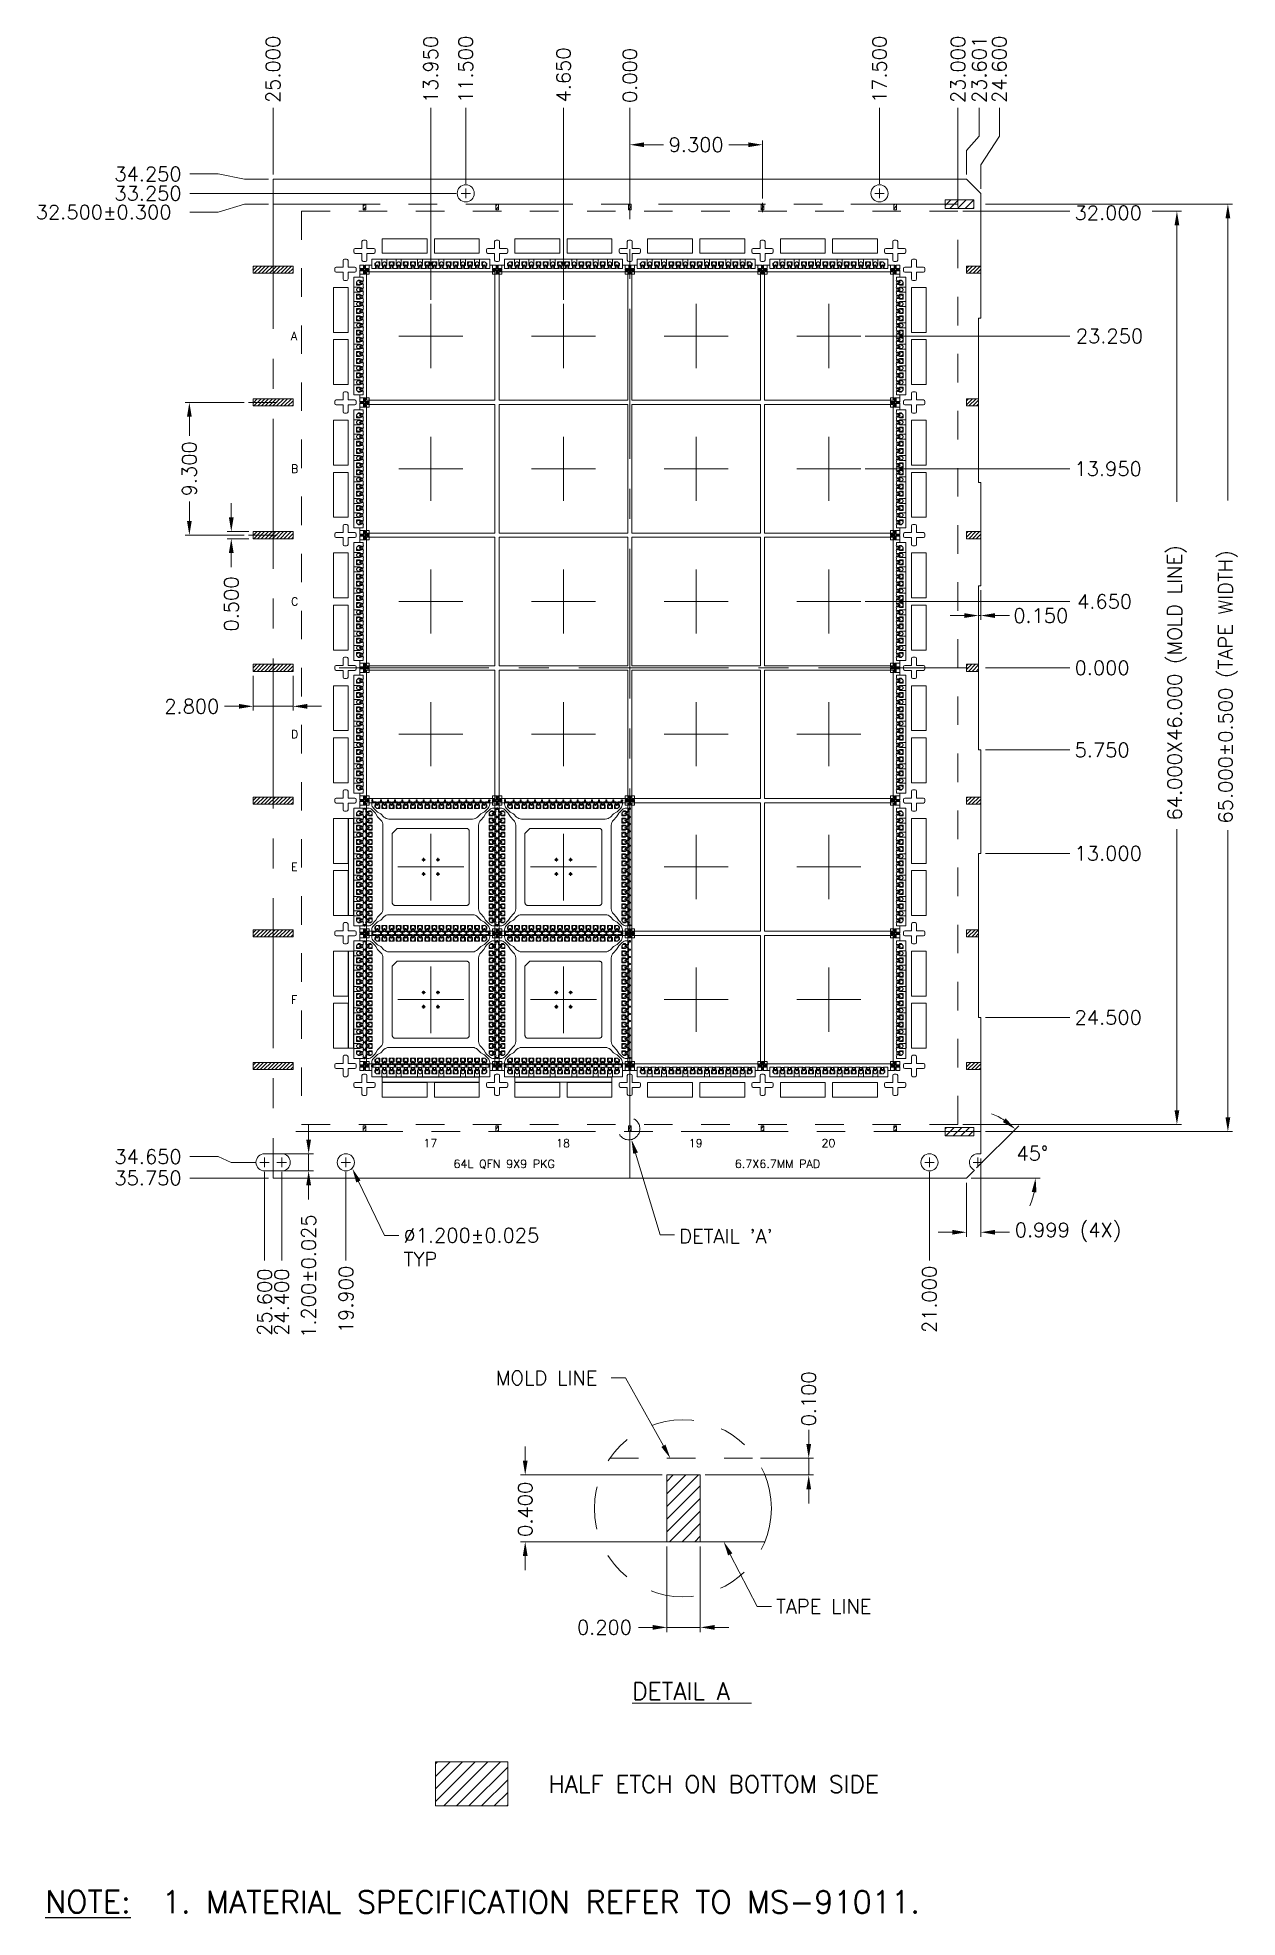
# Model space of a CAD drawing. Extents: x 0.5 to 10.25, y 0.33 to 6.92.
# Drawn here: x 0.5 to 4.7, y 0.33 to 6.92 of the extents above; entities that cross this region are included whole.
import ezdxf

# ---------------------------------------------------------------- set-up
doc = ezdxf.new("R2010")
doc.units = 0
doc.header["$LTSCALE"] = 0.006
doc.header["$MEASUREMENT"] = 0
for name, pattern in [('CENTER', [2, 1.25, -0.25, 0.25, -0.25]), ('CENTERX2', [4, 2.5, -0.5, 0.5, -0.5]), ('HIDDEN', [0.375, 0.25, -0.125])]:
    doc.linetypes.add(name, pattern=pattern)
doc.layers.get('0').update_dxf_attribs({"linetype": 'CONTINUOUS'})
for name, color, linetype in [('1', 7, 'CONTINUOUS'), ('1D', 7, 'CONTINUOUS'), ('2D', 7, 'CONTINUOUS'), ('3', 7, 'CONTINUOUS'), ('3D', 7, 'CONTINUOUS'), ('4D', 7, 'CONTINUOUS')]:
    doc.layers.add(name, color=color, linetype=linetype)
doc.styles.add('SIMPLEX', font='SIMPLEX')
doc.styles.get("Standard").update_dxf_attribs({"font": 'SIMPLEX'})
pattern_1 = [(45, (3.776807, 6.352045), (-0.01325825, 0.01325825), [])]

msp = doc.modelspace()

# ---------------------------------------------------------------- texts
at = {"layer": '1D', "lineweight": 13, "style": 'SIMPLEX'}
for s, height, rotation, p in [('25.000', 0.05, 90, (1.346812, 6.691045)), ('11.500', 0.05, 90, (2.021812, 6.691045)), ('17.500', 0.05, 90, (3.471812, 6.691045)), ('23.000', 0.05, 90, (3.746812, 6.691045)), ('24.600', 0.05, 90, (3.891801, 6.691045)), ('0.000', 0.05, 90, (2.596812, 6.691045)), ('23.601', 0.05, 90, (3.821252, 6.691045)), ('34.250', 0.05, 360, (0.765518, 6.417762)), ('33.250', 0.05, 360, (0.765518, 6.349545)), ('32.500%%P0.300', 0.05, 360, (0.489995, 6.283624)), ('32.000', 0.05, 360, (4.130486, 6.281364)), ('64.000X46.000 (MOLD LINE)', 0.05, 90, (4.505775, 4.177521)), ('65.000%%P0.500 (TAPE WIDTH)', 0.05, 90, (4.684382, 4.166807)), ('0.000', 0.05, 360, (4.130486, 4.687045)), ('5.750', 0.05, 360, (4.130486, 4.399545)), ('13.000', 0.05, 360, (4.130486, 4.037045)), ('24.500', 0.05, 360, (4.130486, 3.462045)), ('45%%D', 0.05, 0.2657542, (3.926941, 2.986051)), ('34.650', 0.05, 360, (0.765518, 2.974625)), ('35.750', 0.05, 360, (0.765518, 2.899545)), ('1.200%%P0.025', 0.05, 90, (1.47133, 2.364372)), ('0.999 (4X)', 0.05, 360, (3.920946, 2.71787)), ('∅1.200%%P0.025 ', 0.05, 360, (1.778778, 2.698701)), ("DETAIL 'A'", 0.05, 360, (2.744644, 2.69579)), ('TYP', 0.05, 360, (1.778778, 2.615368)), ('25.600', 0.05, 90, (1.316812, 2.371746)), ('24.400', 0.05, 90, (1.376812, 2.371746)), ('19.900', 0.05, 90, (1.601812, 2.38127)), ('21.000', 0.05, 90, (3.646812, 2.38127)), ('MOLD LINE', 0.05, 360, (2.102221, 2.199378)), ('0.100', 0.05, 90, (3.223799, 2.054449)), ('0.400', 0.05, 90, (2.230214, 1.667265)), ('TAPE LINE', 0.05, 360, (3.084372, 1.398516)), ('0.200', 0.05, 360, (2.386518, 1.325084)), ('DETAIL A', 0.06, 360, (2.580533, 1.096676)), ('HALF ETCH ON BOTTOM SIDE ', 0.06, 360, (2.287296, 0.770951))]:
    msp.add_text(s, height=height, rotation=rotation, dxfattribs=at).set_placement(p)
at = {"layer": '1D', "lineweight": 13}
for s, height, rotation, p in [('A', 0.028575, 360, (1.384378, 5.860463)), ('B', 0.028575, 360, (1.384378, 5.395463)), ('0.500', 0.05, 90, (1.20022, 4.839461)), ('C', 0.028575, 360, (1.384378, 4.930463)), ('D', 0.028575, 360, (1.384378, 4.465463)), ('E', 0.028575, 360, (1.384378, 4.000463)), ('F', 0.028575, 360, (1.384378, 3.535463)), ('17', 0.028575, 360, (1.848243, 3.032706)), ('18', 0.028575, 360, (2.313243, 3.032706)), ('19', 0.028575, 360, (2.778243, 3.032706)), ('20', 0.028575, 360, (3.243243, 3.032706)), ('64L QFN 9X9 PKG', 0.028575, 360, (1.953728, 2.960032)), ('6.7X6.7MM PAD', 0.028575, 360, (2.939904, 2.960032))]:
    msp.add_text(s, height=height, rotation=rotation, dxfattribs=at).set_placement(p)
at = {"layer": '1D', "style": 'SIMPLEX'}
for s, height, p in [('%%uNOTE:', 0.0785666, (0.523052, 0.349708)), ('1. MATERIAL SPECIFICATION REFER TO MS-91011.', 0.07856664, (0.931665, 0.349021))]:
    msp.add_text(s, height=height, rotation=360, dxfattribs=at).set_placement(p)
at = {"layer": '1D', "lineweight": 13, "char_height": 0.05, "attachment_point": 5, "rotation": 90, "style": 'SIMPLEX'}
for s, insert in [('\\A1;13.950', (1.874312, 6.808593)), ('\\A1;4.650', (2.339312, 6.789545)), ('\\A1;9.300', (1.028289, 5.409545))]:
    msp.add_mtext(s, dxfattribs=dict(at, insert=insert))
at = {"layer": '1D', "lineweight": 13, "char_height": 0.05, "attachment_point": 5, "style": 'SIMPLEX'}
for s, insert in [('\\A1;9.300', (2.804312, 6.544955)), ('\\A1;23.250', (4.252796, 5.874545)), ('\\A1;13.950', (4.248034, 5.409545)), ('\\A1;4.650', (4.235525, 4.944545)), ('\\A1;0.150', (4.012045, 4.895331)), ('\\A1;2.800', (1.036812, 4.577276))]:
    msp.add_mtext(s, dxfattribs=dict(at, insert=insert))

# ---------------------------------------------------------------- hatches: boundary and pattern name
at = {"layer": '1D', "lineweight": 13}
h = msp.add_hatch(dxfattribs=at)
h.set_pattern_fill('ANSI31', color=256, scale=0.075, style=0)
h.set_pattern_definition([(45, (12.572351, 6.208092), (-0.006629126, 0.006629126), [])])
h.paths.add_polyline_path([(3.041812, 3.107045), (3.031812, 3.107045), (3.031812, 3.087045), (3.041812, 3.087045)])
h.paths.add_polyline_path([(2.576812, 3.107045), (2.566812, 3.107045), (2.566812, 3.087045), (2.576812, 3.087045)])
h.paths.add_polyline_path([(2.111812, 3.107045), (2.101812, 3.107045), (2.101812, 3.087045), (2.111812, 3.087045)])
h.paths.add_polyline_path([(1.646812, 3.107045), (1.636812, 3.107045), (1.636812, 3.087045), (1.646812, 3.087045)])
h.paths.add_polyline_path([(3.506812, 3.107045), (3.496812, 3.107045), (3.496812, 3.087045), (3.506812, 3.087045)])
h.paths.add_polyline_path([(3.801807, 3.304545), (3.801807, 3.329545), (3.751812, 3.329545), (3.751812, 3.304545)])
h.paths.add_polyline_path([(3.801807, 4.234545), (3.801807, 4.259545), (3.751812, 4.259545), (3.751812, 4.234545)])
h.paths.add_polyline_path([(3.794307, 3.769545), (3.794307, 3.794545), (3.751812, 3.794545), (3.751812, 3.769545)])
h.paths.add_polyline_path([(3.794307, 5.629545), (3.794307, 5.654545), (3.751812, 5.654545), (3.751812, 5.629545)])
h.paths.add_polyline_path([(3.801807, 5.164545), (3.801807, 5.189545), (3.751812, 5.189545), (3.751812, 5.164545)])
h.paths.add_polyline_path([(3.794307, 4.699545), (3.794307, 4.724545), (3.751812, 4.724545), (3.751812, 4.699545)])
h.paths.add_polyline_path([(3.506812, 6.317045), (3.496812, 6.317045), (3.496812, 6.337045), (3.506812, 6.337045)])
h.paths.add_polyline_path([(3.801807, 6.094545), (3.801807, 6.119545), (3.751812, 6.119545), (3.751812, 6.094545)])
h.paths.add_polyline_path([(3.041812, 6.317045), (3.031812, 6.317045), (3.031812, 6.337045), (3.041812, 6.337045)])
h.paths.add_polyline_path([(2.576812, 6.317045), (2.566812, 6.317045), (2.566812, 6.337045), (2.576812, 6.337045)])
h.paths.add_polyline_path([(2.111812, 6.317045), (2.101812, 6.317045), (2.101812, 6.337045), (2.111812, 6.337045)])
h.paths.add_polyline_path([(1.646812, 6.317045), (1.636812, 6.317045), (1.636812, 6.337045), (1.646812, 6.337045)])
h.paths.add_polyline_path([(1.251812, 5.629545), (1.251812, 5.654545), (1.391812, 5.654545), (1.391812, 5.629545)])
h.paths.add_polyline_path([(1.251812, 6.094545), (1.251812, 6.119545), (1.391812, 6.119545), (1.391812, 6.094545)])
h.paths.add_polyline_path([(1.251812, 4.699545), (1.251812, 4.724545), (1.391812, 4.724545), (1.391812, 4.699545)])
h.paths.add_polyline_path([(1.251812, 5.164545), (1.251812, 5.189545), (1.391812, 5.189545), (1.391812, 5.164545)])
h.paths.add_polyline_path([(1.251812, 4.234545), (1.251812, 4.259545), (1.391812, 4.259545), (1.391812, 4.234545)])
h.paths.add_polyline_path([(1.251812, 3.769545), (1.251812, 3.794545), (1.391812, 3.794545), (1.391812, 3.769545)])
h.paths.add_polyline_path([(1.251812, 3.304545), (1.251812, 3.329545), (1.391812, 3.329545), (1.391812, 3.304545)])
h = msp.add_hatch(dxfattribs=at)
h.set_pattern_fill('ANSI31', color=256, scale=0.15)
h.set_pattern_definition(pattern_1)
h.paths.add_polyline_path([(3.696662, 6.337045), (3.676807, 6.337045), (3.676807, 6.322045), (3.696662, 6.322045)])
h.paths.add_polyline_path([(3.696662, 6.352045), (3.676807, 6.352045), (3.676807, 6.337045), (3.696662, 6.337045)])
h.paths.add_polyline_path([(3.721662, 6.352045), (3.696662, 6.352045), (3.696662, 6.337045), (3.721662, 6.337045)])
h.paths.add_polyline_path([(3.776807, 6.352045), (3.721662, 6.352045), (3.721662, 6.337045), (3.776807, 6.337045)])
h.paths.add_polyline_path([(3.776807, 6.337045), (3.721662, 6.337045), (3.696662, 6.337045), (3.696662, 6.322045), (3.776807, 6.322045)])
h.paths.add_polyline_path([(3.776807, 3.087045), (3.676807, 3.087045), (3.676807, 3.072045), (3.776807, 3.072045)])
h.paths.add_polyline_path([(3.776807, 3.102045), (3.676807, 3.102045), (3.676807, 3.087045), (3.776807, 3.087045)])
h = msp.add_hatch(dxfattribs=at)
h.set_pattern_fill('ANSI31', color=256, scale=0.15)
h.set_pattern_definition(pattern_1)
h.paths.add_polyline_path([(3.696662, 3.087045), (3.676807, 3.087045), (3.676807, 3.102045), (3.696662, 3.102045)])
h.paths.add_polyline_path([(3.696662, 3.072045), (3.676807, 3.072045), (3.676807, 3.087045), (3.696662, 3.087045)])
h.paths.add_polyline_path([(3.721662, 3.072045), (3.696662, 3.072045), (3.696662, 3.087045), (3.721662, 3.087045)])
h.paths.add_polyline_path([(3.776807, 3.072045), (3.721662, 3.072045), (3.721662, 3.087045), (3.776807, 3.087045)])
h.paths.add_polyline_path([(3.776807, 3.087045), (3.721662, 3.087045), (3.696662, 3.087045), (3.696662, 3.102045), (3.776807, 3.102045)])
h.paths.add_polyline_path([(3.776807, 6.337045), (3.676807, 6.337045), (3.676807, 6.352045), (3.776807, 6.352045)])
h.paths.add_polyline_path([(3.776807, 6.322045), (3.676807, 6.322045), (3.676807, 6.337045), (3.776807, 6.337045)])
h = msp.add_hatch(dxfattribs=at)
h.set_pattern_fill('ANSI31', color=256, scale=0.25, style=0)
h.set_pattern_definition([(45, (12.57235, 6.208092), (-0.02209709, 0.02209709), [])])
h.paths.add_polyline_path([(2.818792, 1.884229), (2.701828, 1.884229), (2.701828, 1.650301), (2.818792, 1.650301)])
h = msp.add_hatch(dxfattribs=at)
h.set_pattern_fill('ANSI31', color=256, scale=0.25, style=0)
h.set_pattern_definition([(45, (12.57314, 6.207304), (-0.02209709, 0.02209709), [])])
h.paths.add_polyline_path([(1.890788, 0.724592), (1.890788, 0.879207), (2.144028, 0.879207), (2.144028, 0.724592)])
at = {"layer": '2D', "lineweight": 13}
h = msp.add_hatch(dxfattribs=at)
h.set_pattern_fill('DOTS', color=0, scale=0.01875, style=0)
h.set_pattern_definition([(360, (1.446097, 3.4579366), (0.0005859375, 0.001171875), [0, -0.001171875])])
edge = h.paths.add_edge_path()
edge.add_arc((1.899312, 4.039545), 0.00375, 0, 360)
edge = h.paths.add_edge_path()
edge.add_arc((1.849312, 4.039545), 0.00375, 0, 360)
edge = h.paths.add_edge_path()
edge.add_arc((1.849312, 3.989545), 0.00375, 0, 360)
edge = h.paths.add_edge_path()
edge.add_arc((1.899312, 3.989545), 0.00375, 0, 360)
h = msp.add_hatch(dxfattribs=at)
h.set_pattern_fill('DOTS', color=0, scale=0.01875, style=0)
h.set_pattern_definition([(360, (1.911097, 3.4579366), (0.0005859375, 0.001171875), [0, -0.001171875])])
edge = h.paths.add_edge_path()
edge.add_arc((2.364312, 4.039545), 0.00375, 0, 360)
edge = h.paths.add_edge_path()
edge.add_arc((2.314312, 4.039545), 0.00375, 0, 360)
edge = h.paths.add_edge_path()
edge.add_arc((2.314312, 3.989545), 0.00375, 0, 360)
edge = h.paths.add_edge_path()
edge.add_arc((2.364312, 3.989545), 0.00375, 0, 360)
h = msp.add_hatch(dxfattribs=at)
h.set_pattern_fill('DOTS', color=0, scale=0.01875, style=0)
h.set_pattern_definition([(360, (1.446097, 2.9929366), (0.0005859375, 0.001171875), [0, -0.001171875])])
edge = h.paths.add_edge_path()
edge.add_arc((1.899312, 3.574545), 0.00375, 0, 360)
edge = h.paths.add_edge_path()
edge.add_arc((1.849312, 3.574545), 0.00375, 0, 360)
edge = h.paths.add_edge_path()
edge.add_arc((1.849312, 3.524545), 0.00375, 0, 360)
edge = h.paths.add_edge_path()
edge.add_arc((1.899312, 3.524545), 0.00375, 0, 360)
h = msp.add_hatch(dxfattribs=at)
h.set_pattern_fill('DOTS', color=0, scale=0.01875, style=0)
h.set_pattern_definition([(360, (1.911097, 2.9929366), (0.0005859375, 0.001171875), [0, -0.001171875])])
edge = h.paths.add_edge_path()
edge.add_arc((2.364312, 3.574545), 0.00375, 0, 360)
edge = h.paths.add_edge_path()
edge.add_arc((2.314312, 3.574545), 0.00375, 0, 360)
edge = h.paths.add_edge_path()
edge.add_arc((2.314312, 3.524545), 0.00375, 0, 360)
edge = h.paths.add_edge_path()
edge.add_arc((2.364312, 3.524545), 0.00375, 0, 360)

# ---------------------------------------------------------------- linework, layer by layer
at = {"color": 0, "lineweight": 13}
for p, q in [((1.625675, 6.090918), (1.625675, 6.080942)), ((1.625687, 6.108795), (1.625687, 6.110795)), ((1.625687, 6.103295), (1.625687, 6.105295)), ((1.638062, 6.12317), (1.640039, 6.12317)), ((1.643584, 6.12317), (1.645562, 6.12317)), ((1.657939, 6.123182), (1.667914, 6.123182)), ((2.090675, 6.123172), (2.080709, 6.123172)), ((2.103062, 6.12317), (2.105039, 6.12317)), ((2.105039, 6.09092), (2.108584, 6.09092)), ((2.108584, 6.12317), (2.110562, 6.12317)), ((2.122925, 6.123151), (2.132914, 6.123151)), ((2.555675, 6.123172), (2.545709, 6.123172)), ((2.568062, 6.12317), (2.570039, 6.12317)), ((2.570039, 6.09092), (2.573584, 6.09092)), ((2.573584, 6.12317), (2.575562, 6.12317)), ((2.587948, 6.123172), (2.597914, 6.123172)), ((3.020675, 6.123172), (3.010709, 6.123172)), ((3.033062, 6.12317), (3.035039, 6.12317)), ((3.035039, 6.09092), (3.038584, 6.09092)), ((3.038584, 6.12317), (3.040562, 6.12317)), ((3.052948, 6.123172), (3.062914, 6.123172)), ((3.485684, 6.123182), (3.475709, 6.123182)), ((3.500039, 6.12317), (3.498062, 6.12317)), ((3.505562, 6.12317), (3.503584, 6.12317)), ((3.517937, 6.108795), (3.517937, 6.110795)), ((3.517937, 6.103295), (3.517937, 6.105295)), ((3.517948, 6.090918), (3.517948, 6.080942)), ((1.625664, 5.65817), (1.625664, 5.668148)), ((3.517959, 5.65817), (3.517959, 5.668148)), ((1.625675, 5.625918), (1.625675, 5.615942)), ((1.625687, 5.645795), (1.625687, 5.643795)), ((1.625687, 5.640295), (1.625687, 5.638295)), ((1.640039, 5.65817), (1.643584, 5.65817)), ((3.503584, 5.65817), (3.500039, 5.65817)), ((3.517937, 5.645795), (3.517937, 5.643795)), ((3.517937, 5.640295), (3.517937, 5.638295)), ((3.517948, 5.625918), (3.517948, 5.615942)), ((1.625664, 5.19317), (1.625664, 5.203148)), ((1.625675, 5.160918), (1.625675, 5.150942)), ((1.625687, 5.180795), (1.625687, 5.178795)), ((1.625687, 5.175295), (1.625687, 5.173295)), ((1.640039, 5.19317), (1.643584, 5.19317)), ((3.503584, 5.19317), (3.500039, 5.19317)), ((3.517937, 5.180795), (3.517937, 5.178795)), ((3.517937, 5.175295), (3.517937, 5.173295)), ((3.517948, 5.160918), (3.517948, 5.150942)), ((3.517959, 5.19317), (3.517959, 5.203148)), ((1.625664, 4.72817), (1.625664, 4.738148)), ((1.625675, 4.695918), (1.625675, 4.685942)), ((1.625687, 4.715795), (1.625687, 4.713795)), ((1.625687, 4.710295), (1.625687, 4.708295)), ((1.640039, 4.72817), (1.643584, 4.72817)), ((3.503584, 4.72817), (3.500039, 4.72817)), ((3.517937, 4.715795), (3.517937, 4.713795)), ((3.517937, 4.710295), (3.517937, 4.708295)), ((3.517948, 4.695918), (3.517948, 4.685942)), ((3.517959, 4.72817), (3.517959, 4.738148)), ((1.625664, 4.26317), (1.625664, 4.273148)), ((1.625675, 4.230918), (1.625675, 4.220942)), ((1.625687, 4.250795), (1.625687, 4.248795)), ((1.625687, 4.245295), (1.625687, 4.243295)), ((1.640039, 4.26317), (1.643584, 4.26317)), ((2.105039, 4.26317), (2.108584, 4.26317)), ((2.570039, 4.26317), (2.573584, 4.26317)), ((3.503584, 4.26317), (3.500039, 4.26317)), ((3.517937, 4.250795), (3.517937, 4.248795)), ((3.517937, 4.245295), (3.517937, 4.243295)), ((3.517948, 4.230918), (3.517948, 4.220942)), ((3.517959, 4.26317), (3.517959, 4.273148)), ((1.625664, 3.79817), (1.625664, 3.808148)), ((1.625675, 3.765918), (1.625675, 3.755942)), ((1.625687, 3.785795), (1.625687, 3.783795)), ((1.625687, 3.780295), (1.625687, 3.778295)), ((1.640039, 3.79817), (1.643584, 3.79817)), ((2.105039, 3.79817), (2.108584, 3.79817)), ((2.570039, 3.79817), (2.573584, 3.79817)), ((3.503584, 3.79817), (3.500039, 3.79817)), ((3.517937, 3.785795), (3.517937, 3.783795)), ((3.517937, 3.780295), (3.517937, 3.778295)), ((3.517948, 3.765918), (3.517948, 3.755942)), ((3.517959, 3.79817), (3.517959, 3.808148)), ((1.625664, 3.33317), (1.625664, 3.343148)), ((1.625687, 3.320795), (1.625687, 3.318795)), ((1.625687, 3.315295), (1.625687, 3.312287)), ((1.638062, 3.30092), (1.640039, 3.30092)), ((1.640039, 3.33317), (1.643584, 3.33317)), ((1.643584, 3.30092), (1.645562, 3.30092)), ((1.657925, 3.300939), (1.667914, 3.300939)), ((2.090675, 3.300918), (2.080709, 3.300918)), ((2.103062, 3.30092), (2.105039, 3.30092)), ((2.105039, 3.33317), (2.108584, 3.33317)), ((2.108584, 3.30092), (2.110562, 3.30092)), ((2.122925, 3.300939), (2.132914, 3.300939)), ((2.555675, 3.300918), (2.545709, 3.300918)), ((2.568062, 3.30092), (2.570039, 3.30092)), ((2.570039, 3.33317), (2.573584, 3.33317)), ((2.573584, 3.30092), (2.575562, 3.30092)), ((2.587993, 3.30094), (2.597959, 3.300954)), ((3.020675, 3.300918), (3.010709, 3.300918)), ((3.033062, 3.30092), (3.035039, 3.30092)), ((3.035039, 3.33317), (3.038584, 3.33317)), ((3.038584, 3.30092), (3.040562, 3.30092)), ((3.052948, 3.300918), (3.062914, 3.300918)), ((3.485675, 3.300918), (3.475709, 3.300918)), ((3.498062, 3.30092), (3.500039, 3.30092)), ((3.500039, 3.33317), (3.503584, 3.33317)), ((3.503584, 3.30092), (3.505562, 3.30092))]:
    msp.add_line(p, q, dxfattribs=at)
for points in [[(2.045562, 6.144545), (2.045562, 6.122063), (2.043062, 6.122063), (2.043062, 6.120559, 0.39913711), (2.040312, 6.117663), (2.040312, 6.114637, 0.27711491), (2.042166, 6.111548, 0.23940692), (2.047449, 6.111445, -0.11309496), (2.047885, 6.111545), (2.050739, 6.111545, -0.11309496), (2.051174, 6.111445, 0.23940692), (2.056457, 6.111548, 0.27711491), (2.058312, 6.114637), (2.058312, 6.117663, 0.39913711), (2.055562, 6.120559), (2.055562, 6.122063), (2.053062, 6.122063), (2.053062, 6.134545), (2.061834, 6.134545, -0.20158283), (2.066231, 6.132714), (2.070562, 6.128384), (2.070562, 6.122063), (2.068062, 6.122063), (2.068062, 6.120559, 0.39913711), (2.065312, 6.117663), (2.065312, 6.114637, 0.27711491), (2.067166, 6.111548, 0.23940701), (2.072449, 6.111445, -0.11309496), (2.072885, 6.111545), (2.080709, 6.111545), (2.080709, 6.144545), (1.667914, 6.144545)], [(1.667914, 6.144545), (1.667914, 6.111545), (1.675739, 6.111545, -0.11309496), (1.676174, 6.111445, 0.23940701), (1.681457, 6.111548, 0.27711491), (1.683312, 6.114637), (1.683312, 6.117663, 0.39913711), (1.680562, 6.120559), (1.680562, 6.122063), (1.678062, 6.122063), (1.678062, 6.128384), (1.682392, 6.132714, -0.20158283), (1.686789, 6.134545), (1.695562, 6.134545), (1.695562, 6.122063), (1.693062, 6.122063), (1.693062, 6.120559, 0.39913711), (1.690312, 6.117663), (1.690312, 6.114637, 0.27711491), (1.692166, 6.111548, 0.23940692), (1.697449, 6.111445, -0.11309496), (1.697885, 6.111545), (1.700739, 6.111545, -0.11309496), (1.701174, 6.111445, 0.23940692), (1.706457, 6.111548, 0.27711491), (1.708312, 6.114637), (1.708312, 6.117663, 0.39913711), (1.705562, 6.120559), (1.705562, 6.122063), (1.703062, 6.122063), (1.703062, 6.144545)], [(1.720562, 6.144545), (1.720562, 6.122063), (1.718062, 6.122063), (1.718062, 6.120559, 0.39913711), (1.715312, 6.117663), (1.715312, 6.114637, 0.27711491), (1.717166, 6.111548, 0.23940692), (1.722449, 6.111445, -0.11309496), (1.722885, 6.111545), (1.725739, 6.111545, -0.11309496), (1.726174, 6.111445, 0.23940692), (1.731457, 6.111548, 0.27711491), (1.733312, 6.114637), (1.733312, 6.117663, 0.39913711), (1.730562, 6.120559), (1.730562, 6.122063), (1.728062, 6.122063), (1.728062, 6.134545), (1.745562, 6.134545), (1.745562, 6.122063), (1.743062, 6.122063), (1.743062, 6.120559, 0.39913711), (1.740312, 6.117663), (1.740312, 6.114637, 0.27711491), (1.742166, 6.111548, 0.23940692), (1.747449, 6.111445, -0.11309496), (1.747885, 6.111545), (1.750739, 6.111545, -0.11309496), (1.751174, 6.111445, 0.23940692), (1.756457, 6.111548, 0.27711491), (1.758312, 6.114637), (1.758312, 6.117663, 0.39913711), (1.755562, 6.120559), (1.755562, 6.122063), (1.753062, 6.122063), (1.753062, 6.144545)], [(1.770562, 6.144545), (1.770562, 6.122063), (1.768062, 6.122063), (1.768062, 6.120559, 0.39913711), (1.765312, 6.117663), (1.765312, 6.114637, 0.27711491), (1.767166, 6.111548, 0.23940692), (1.772449, 6.111445, -0.11309496), (1.772885, 6.111545), (1.775739, 6.111545, -0.11309496), (1.776174, 6.111445, 0.23940692), (1.781457, 6.111548, 0.27711491), (1.783312, 6.114637), (1.783312, 6.117663, 0.39913711), (1.780562, 6.120559), (1.780562, 6.122063), (1.778062, 6.122063), (1.778062, 6.134545), (1.795562, 6.134545), (1.795562, 6.122063), (1.793062, 6.122063), (1.793062, 6.120559, 0.39913711), (1.790312, 6.117663), (1.790312, 6.114637, 0.27711491), (1.792166, 6.111548, 0.23940692), (1.797449, 6.111445, -0.11309496), (1.797885, 6.111545), (1.800739, 6.111545, -0.11309496), (1.801174, 6.111445, 0.23940692), (1.806457, 6.111548, 0.27711491), (1.808312, 6.114637), (1.808312, 6.117663, 0.39913711), (1.805562, 6.120559), (1.805562, 6.122063), (1.803062, 6.122063), (1.803062, 6.134545), (1.820562, 6.134545), (1.820562, 6.122063), (1.818062, 6.122063), (1.818062, 6.120559, 0.39913711), (1.815312, 6.117663), (1.815312, 6.114637, 0.27711491), (1.817166, 6.111548, 0.23940692), (1.822449, 6.111445, -0.11309496), (1.822885, 6.111545), (1.825739, 6.111545, -0.11309496), (1.826174, 6.111445, 0.23940692), (1.831457, 6.111548, 0.27711491), (1.833312, 6.114637), (1.833312, 6.117663, 0.39913711), (1.830562, 6.120559), (1.830562, 6.122063), (1.828062, 6.122063), (1.828062, 6.144545)], [(1.845562, 6.144545), (1.845562, 6.122063), (1.843062, 6.122063), (1.843062, 6.120559, 0.39913711), (1.840312, 6.117663), (1.840312, 6.114637, 0.27711491), (1.842166, 6.111548, 0.23940692), (1.847449, 6.111445, -0.11309496), (1.847885, 6.111545), (1.850739, 6.111545, -0.11309496), (1.851174, 6.111445, 0.23940692), (1.856457, 6.111548, 0.27711491), (1.858312, 6.114637), (1.858312, 6.117663, 0.39913711), (1.855562, 6.120559), (1.855562, 6.122063), (1.853062, 6.122063), (1.853062, 6.134545), (1.870562, 6.134545), (1.870562, 6.122063), (1.868062, 6.122063), (1.868062, 6.120559, 0.39913711), (1.865312, 6.117663), (1.865312, 6.114637, 0.27711491), (1.867166, 6.111548, 0.23940692), (1.872449, 6.111445, -0.11309496), (1.872885, 6.111545), (1.875739, 6.111545, -0.11309496), (1.876174, 6.111445, 0.23940692), (1.881457, 6.111548, 0.27711491), (1.883312, 6.114637), (1.883312, 6.117663, 0.39913711), (1.880562, 6.120559), (1.880562, 6.122063), (1.878062, 6.122063), (1.878062, 6.134545), (1.895562, 6.134545), (1.895562, 6.122063), (1.893062, 6.122063), (1.893062, 6.120559, 0.39913711), (1.890312, 6.117663), (1.890312, 6.114637, 0.27711491), (1.892166, 6.111548, 0.23940692), (1.897449, 6.111445, -0.11309496), (1.897885, 6.111545), (1.900739, 6.111545, -0.11309496), (1.901174, 6.111445, 0.23940692), (1.906457, 6.111548, 0.27711491), (1.908312, 6.114637), (1.908312, 6.117663, 0.39913711), (1.905562, 6.120559), (1.905562, 6.122063), (1.903062, 6.122063), (1.903062, 6.144545)], [(1.920562, 6.144545), (1.920562, 6.122063), (1.918062, 6.122063), (1.918062, 6.120559, 0.39913711), (1.915312, 6.117663), (1.915312, 6.114637, 0.27711491), (1.917166, 6.111548, 0.23940692), (1.922449, 6.111445, -0.11309496), (1.922885, 6.111545), (1.925739, 6.111545, -0.11309496), (1.926174, 6.111445, 0.23940692), (1.931457, 6.111548, 0.27711491), (1.933312, 6.114637), (1.933312, 6.117663, 0.39913711), (1.930562, 6.120559), (1.930562, 6.122063), (1.928062, 6.122063), (1.928062, 6.134545), (1.945562, 6.134545), (1.945562, 6.122063), (1.943062, 6.122063), (1.943062, 6.120559, 0.39913711), (1.940312, 6.117663), (1.940312, 6.114637, 0.27711491), (1.942166, 6.111548, 0.23940692), (1.947449, 6.111445, -0.11309496), (1.947885, 6.111545), (1.950739, 6.111545, -0.11309496), (1.951174, 6.111445, 0.23940692), (1.956457, 6.111548, 0.27711491), (1.958312, 6.114637), (1.958312, 6.117663, 0.39913711), (1.955562, 6.120559), (1.955562, 6.122063), (1.953062, 6.122063), (1.953062, 6.134545), (1.970562, 6.134545), (1.970562, 6.122063), (1.968062, 6.122063), (1.968062, 6.120559, 0.39913711), (1.965312, 6.117663), (1.965312, 6.114637, 0.27711491), (1.967166, 6.111548, 0.23940692), (1.972449, 6.111445, -0.11309496), (1.972885, 6.111545), (1.975739, 6.111545, -0.11309496), (1.976174, 6.111445, 0.23940692), (1.981457, 6.111548, 0.27711491), (1.983312, 6.114637), (1.983312, 6.117663, 0.39913711), (1.980562, 6.120559), (1.980562, 6.122063), (1.978062, 6.122063), (1.978062, 6.144545)], [(1.995562, 6.144545), (1.995562, 6.122063), (1.993062, 6.122063), (1.993062, 6.120559, 0.39913711), (1.990312, 6.117663), (1.990312, 6.114637, 0.27711491), (1.992166, 6.111548, 0.23940692), (1.997449, 6.111445, -0.11309496), (1.997885, 6.111545), (2.000739, 6.111545, -0.11309496), (2.001174, 6.111445, 0.23940692), (2.006457, 6.111548, 0.27711491), (2.008312, 6.114637), (2.008312, 6.117663, 0.39913711), (2.005562, 6.120559), (2.005562, 6.122063), (2.003062, 6.122063), (2.003062, 6.134545), (2.020562, 6.134545), (2.020562, 6.122063), (2.018062, 6.122063), (2.018062, 6.120559, 0.39913711), (2.015312, 6.117663), (2.015312, 6.114637, 0.27711491), (2.017166, 6.111548, 0.23940692), (2.022449, 6.111445, -0.11309496), (2.022885, 6.111545), (2.025739, 6.111545, -0.11309496), (2.026174, 6.111445, 0.23940692), (2.031457, 6.111548, 0.27711491), (2.033312, 6.114637), (2.033312, 6.117663, 0.39913711), (2.030562, 6.120559), (2.030562, 6.122063), (2.028062, 6.122063), (2.028062, 6.144545)], [(2.510562, 6.144545), (2.510562, 6.122063), (2.508062, 6.122063), (2.508062, 6.120559, 0.39913711), (2.505312, 6.117663), (2.505312, 6.114637, 0.27711491), (2.507166, 6.111548, 0.23940692), (2.512449, 6.111445, -0.11309496), (2.512885, 6.111545), (2.515739, 6.111545, -0.11309496), (2.516174, 6.111445, 0.23940692), (2.521457, 6.111548, 0.27711491), (2.523312, 6.114637), (2.523312, 6.117663, 0.39913711), (2.520562, 6.120559), (2.520562, 6.122063), (2.518062, 6.122063), (2.518062, 6.134545), (2.526834, 6.134545, -0.20158283), (2.531231, 6.132714), (2.535562, 6.128384), (2.535562, 6.122063), (2.533062, 6.122063), (2.533062, 6.120559, 0.39913711), (2.530312, 6.117663), (2.530312, 6.114637, 0.27711491), (2.532166, 6.111548, 0.23940701), (2.537449, 6.111445, -0.11309496), (2.537885, 6.111545), (2.545709, 6.111545), (2.545709, 6.144545), (2.132914, 6.144545)], [(2.132914, 6.144545), (2.132914, 6.111545), (2.140739, 6.111545, -0.11309496), (2.141174, 6.111445, 0.23940701), (2.146457, 6.111548, 0.27711491), (2.148312, 6.114637), (2.148312, 6.117663, 0.39913711), (2.145562, 6.120559), (2.145562, 6.122063), (2.143062, 6.122063), (2.143062, 6.128384), (2.147392, 6.132714, -0.20158283), (2.151789, 6.134545), (2.160562, 6.134545), (2.160562, 6.122063), (2.158062, 6.122063), (2.158062, 6.120559, 0.39913711), (2.155312, 6.117663), (2.155312, 6.114637, 0.27711491), (2.157166, 6.111548, 0.23940692), (2.162449, 6.111445, -0.11309496), (2.162885, 6.111545), (2.165739, 6.111545, -0.11309496), (2.166174, 6.111445, 0.23940692), (2.171457, 6.111548, 0.27711491), (2.173312, 6.114637), (2.173312, 6.117663, 0.39913711), (2.170562, 6.120559), (2.170562, 6.122063), (2.168062, 6.122063), (2.168062, 6.144545)], [(2.185562, 6.144545), (2.185562, 6.122063), (2.183062, 6.122063), (2.183062, 6.120559, 0.39913711), (2.180312, 6.117663), (2.180312, 6.114637, 0.27711491), (2.182166, 6.111548, 0.23940692), (2.187449, 6.111445, -0.11309496), (2.187885, 6.111545), (2.190739, 6.111545, -0.11309496), (2.191174, 6.111445, 0.23940692), (2.196457, 6.111548, 0.27711491), (2.198312, 6.114637), (2.198312, 6.117663, 0.39913711), (2.195562, 6.120559), (2.195562, 6.122063), (2.193062, 6.122063), (2.193062, 6.134545), (2.210562, 6.134545), (2.210562, 6.122063), (2.208062, 6.122063), (2.208062, 6.120559, 0.39913711), (2.205312, 6.117663), (2.205312, 6.114637, 0.27711491), (2.207166, 6.111548, 0.23940692), (2.212449, 6.111445, -0.11309496), (2.212885, 6.111545), (2.215739, 6.111545, -0.11309496), (2.216174, 6.111445, 0.23940692), (2.221457, 6.111548, 0.27711491), (2.223312, 6.114637), (2.223312, 6.117663, 0.39913711), (2.220562, 6.120559), (2.220562, 6.122063), (2.218062, 6.122063), (2.218062, 6.144545)], [(2.235562, 6.144545), (2.235562, 6.122063), (2.233062, 6.122063), (2.233062, 6.120559, 0.39913711), (2.230312, 6.117663), (2.230312, 6.114637, 0.27711491), (2.232166, 6.111548, 0.23940692), (2.237449, 6.111445, -0.11309496), (2.237885, 6.111545), (2.240739, 6.111545, -0.11309496), (2.241174, 6.111445, 0.23940692), (2.246457, 6.111548, 0.27711491), (2.248312, 6.114637), (2.248312, 6.117663, 0.39913711), (2.245562, 6.120559), (2.245562, 6.122063), (2.243062, 6.122063), (2.243062, 6.134545), (2.260562, 6.134545), (2.260562, 6.122063), (2.258062, 6.122063), (2.258062, 6.120559, 0.39913711), (2.255312, 6.117663), (2.255312, 6.114637, 0.27711491), (2.257166, 6.111548, 0.23940692), (2.262449, 6.111445, -0.11309496), (2.262885, 6.111545), (2.265739, 6.111545, -0.11309496), (2.266174, 6.111445, 0.23940692), (2.271457, 6.111548, 0.27711491), (2.273312, 6.114637), (2.273312, 6.117663, 0.39913711), (2.270562, 6.120559), (2.270562, 6.122063), (2.268062, 6.122063), (2.268062, 6.134545), (2.285562, 6.134545), (2.285562, 6.122063), (2.283062, 6.122063), (2.283062, 6.120559, 0.39913711), (2.280312, 6.117663), (2.280312, 6.114637, 0.27711491), (2.282166, 6.111548, 0.23940692), (2.287449, 6.111445, -0.11309496), (2.287885, 6.111545), (2.290739, 6.111545, -0.11309496), (2.291174, 6.111445, 0.23940692), (2.296457, 6.111548, 0.27711491), (2.298312, 6.114637), (2.298312, 6.117663, 0.39913711), (2.295562, 6.120559), (2.295562, 6.122063), (2.293062, 6.122063), (2.293062, 6.144545)], [(2.310562, 6.144545), (2.310562, 6.122063), (2.308062, 6.122063), (2.308062, 6.120559, 0.39913711), (2.305312, 6.117663), (2.305312, 6.114637, 0.27711491), (2.307166, 6.111548, 0.23940692), (2.312449, 6.111445, -0.11309496), (2.312885, 6.111545), (2.315739, 6.111545, -0.11309496), (2.316174, 6.111445, 0.23940692), (2.321457, 6.111548, 0.27711491), (2.323312, 6.114637), (2.323312, 6.117663, 0.39913711), (2.320562, 6.120559), (2.320562, 6.122063), (2.318062, 6.122063), (2.318062, 6.134545), (2.335562, 6.134545), (2.335562, 6.122063), (2.333062, 6.122063), (2.333062, 6.120559, 0.39913711), (2.330312, 6.117663), (2.330312, 6.114637, 0.27711491), (2.332166, 6.111548, 0.23940692), (2.337449, 6.111445, -0.11309496), (2.337885, 6.111545), (2.340739, 6.111545, -0.11309496), (2.341174, 6.111445, 0.23940692), (2.346457, 6.111548, 0.27711491), (2.348312, 6.114637), (2.348312, 6.117663, 0.39913711), (2.345562, 6.120559), (2.345562, 6.122063), (2.343062, 6.122063), (2.343062, 6.134545), (2.360562, 6.134545), (2.360562, 6.122063), (2.358062, 6.122063), (2.358062, 6.120559, 0.39913711), (2.355312, 6.117663), (2.355312, 6.114637, 0.27711491), (2.357166, 6.111548, 0.23940692), (2.362449, 6.111445, -0.11309496), (2.362885, 6.111545), (2.365739, 6.111545, -0.11309496), (2.366174, 6.111445, 0.23940692), (2.371457, 6.111548, 0.27711491), (2.373312, 6.114637), (2.373312, 6.117663, 0.39913711), (2.370562, 6.120559), (2.370562, 6.122063), (2.368062, 6.122063), (2.368062, 6.144545)], [(2.385562, 6.144545), (2.385562, 6.122063), (2.383062, 6.122063), (2.383062, 6.120559, 0.39913711), (2.380312, 6.117663), (2.380312, 6.114637, 0.27711491), (2.382166, 6.111548, 0.23940692), (2.387449, 6.111445, -0.11309496), (2.387885, 6.111545), (2.390739, 6.111545, -0.11309496), (2.391174, 6.111445, 0.23940692), (2.396457, 6.111548, 0.27711491), (2.398312, 6.114637), (2.398312, 6.117663, 0.39913711), (2.395562, 6.120559), (2.395562, 6.122063), (2.393062, 6.122063), (2.393062, 6.134545), (2.410562, 6.134545), (2.410562, 6.122063), (2.408062, 6.122063), (2.408062, 6.120559, 0.39913711), (2.405312, 6.117663), (2.405312, 6.114637, 0.27711491), (2.407166, 6.111548, 0.23940692), (2.412449, 6.111445, -0.11309496), (2.412885, 6.111545), (2.415739, 6.111545, -0.11309496), (2.416174, 6.111445, 0.23940692), (2.421457, 6.111548, 0.27711491), (2.423312, 6.114637), (2.423312, 6.117663, 0.39913711), (2.420562, 6.120559), (2.420562, 6.122063), (2.418062, 6.122063), (2.418062, 6.134545), (2.435562, 6.134545), (2.435562, 6.122063), (2.433062, 6.122063), (2.433062, 6.120559, 0.39913711), (2.430312, 6.117663), (2.430312, 6.114637, 0.27711491), (2.432166, 6.111548, 0.23940692), (2.437449, 6.111445, -0.11309496), (2.437885, 6.111545), (2.440739, 6.111545, -0.11309496), (2.441174, 6.111445, 0.23940692), (2.446457, 6.111548, 0.27711491), (2.448312, 6.114637), (2.448312, 6.117663, 0.39913711), (2.445562, 6.120559), (2.445562, 6.122063), (2.443062, 6.122063), (2.443062, 6.144545)], [(2.460562, 6.144545), (2.460562, 6.122063), (2.458062, 6.122063), (2.458062, 6.120559, 0.39913711), (2.455312, 6.117663), (2.455312, 6.114637, 0.27711491), (2.457166, 6.111548, 0.23940692), (2.462449, 6.111445, -0.11309496), (2.462885, 6.111545), (2.465739, 6.111545, -0.11309496), (2.466174, 6.111445, 0.23940692), (2.471457, 6.111548, 0.27711491), (2.473312, 6.114637), (2.473312, 6.117663, 0.39913711), (2.470562, 6.120559), (2.470562, 6.122063), (2.468062, 6.122063), (2.468062, 6.134545), (2.485562, 6.134545), (2.485562, 6.122063), (2.483062, 6.122063), (2.483062, 6.120559, 0.39913711), (2.480312, 6.117663), (2.480312, 6.114637, 0.27711491), (2.482166, 6.111548, 0.23940692), (2.487449, 6.111445, -0.11309496), (2.487885, 6.111545), (2.490739, 6.111545, -0.11309496), (2.491174, 6.111445, 0.23940692), (2.496457, 6.111548, 0.27711491), (2.498312, 6.114637), (2.498312, 6.117663, 0.39913711), (2.495562, 6.120559), (2.495562, 6.122063), (2.493062, 6.122063), (2.493062, 6.144545)], [(2.975562, 6.144545), (2.975562, 6.122063), (2.973062, 6.122063), (2.973062, 6.120559, 0.39913711), (2.970312, 6.117663), (2.970312, 6.114637, 0.27711491), (2.972166, 6.111548, 0.23940692), (2.977449, 6.111445, -0.11309496), (2.977885, 6.111545), (2.980739, 6.111545, -0.11309496), (2.981174, 6.111445, 0.23940692), (2.986457, 6.111548, 0.27711491), (2.988312, 6.114637), (2.988312, 6.117663, 0.39913711), (2.985562, 6.120559), (2.985562, 6.122063), (2.983062, 6.122063), (2.983062, 6.134545), (2.991834, 6.134545, -0.20158283), (2.996231, 6.132714), (3.000562, 6.128384), (3.000562, 6.122063), (2.998062, 6.122063), (2.998062, 6.120559, 0.39913711), (2.995312, 6.117663), (2.995312, 6.114637, 0.27711491), (2.997166, 6.111548, 0.23940701), (3.002449, 6.111445, -0.11309496), (3.002885, 6.111545), (3.010709, 6.111545), (3.010709, 6.144545), (2.597914, 6.144545)], [(2.597914, 6.144545), (2.597914, 6.111545), (2.605739, 6.111545, -0.11309496), (2.606174, 6.111445, 0.23940701), (2.611457, 6.111548, 0.27711491), (2.613312, 6.114637), (2.613312, 6.117663, 0.39913711), (2.610562, 6.120559), (2.610562, 6.122063), (2.608062, 6.122063), (2.608062, 6.128384), (2.612392, 6.132714, -0.20158283), (2.616789, 6.134545), (2.625562, 6.134545), (2.625562, 6.122063), (2.623062, 6.122063), (2.623062, 6.120559, 0.39913711), (2.620312, 6.117663), (2.620312, 6.114637, 0.27711491), (2.622166, 6.111548, 0.23940692), (2.627449, 6.111445, -0.11309496), (2.627885, 6.111545), (2.630739, 6.111545, -0.11309496), (2.631174, 6.111445, 0.23940692), (2.636457, 6.111548, 0.27711491), (2.638312, 6.114637), (2.638312, 6.117663, 0.39913711), (2.635562, 6.120559), (2.635562, 6.122063), (2.633062, 6.122063), (2.633062, 6.144545)], [(2.650562, 6.144545), (2.650562, 6.122063), (2.648062, 6.122063), (2.648062, 6.120559, 0.39913711), (2.645312, 6.117663), (2.645312, 6.114637, 0.27711491), (2.647166, 6.111548, 0.23940692), (2.652449, 6.111445, -0.11309496), (2.652885, 6.111545), (2.655739, 6.111545, -0.11309496), (2.656174, 6.111445, 0.23940692), (2.661457, 6.111548, 0.27711491), (2.663312, 6.114637), (2.663312, 6.117663, 0.39913711), (2.660562, 6.120559), (2.660562, 6.122063), (2.658062, 6.122063), (2.658062, 6.134545), (2.675562, 6.134545), (2.675562, 6.122063), (2.673062, 6.122063), (2.673062, 6.120559, 0.39913711), (2.670312, 6.117663), (2.670312, 6.114637, 0.27711491), (2.672166, 6.111548, 0.23940692), (2.677449, 6.111445, -0.11309496), (2.677885, 6.111545), (2.680739, 6.111545, -0.11309496), (2.681174, 6.111445, 0.23940692), (2.686457, 6.111548, 0.27711491), (2.688312, 6.114637), (2.688312, 6.117663, 0.39913711), (2.685562, 6.120559), (2.685562, 6.122063), (2.683062, 6.122063), (2.683062, 6.144545)], [(2.700562, 6.144545), (2.700562, 6.122063), (2.698062, 6.122063), (2.698062, 6.120559, 0.39913711), (2.695312, 6.117663), (2.695312, 6.114637, 0.27711491), (2.697166, 6.111548, 0.23940692), (2.702449, 6.111445, -0.11309496), (2.702885, 6.111545), (2.705739, 6.111545, -0.11309496), (2.706174, 6.111445, 0.23940692), (2.711457, 6.111548, 0.27711491), (2.713312, 6.114637), (2.713312, 6.117663, 0.39913711), (2.710562, 6.120559), (2.710562, 6.122063), (2.708062, 6.122063), (2.708062, 6.134545), (2.725562, 6.134545), (2.725562, 6.122063), (2.723062, 6.122063), (2.723062, 6.120559, 0.39913711), (2.720312, 6.117663), (2.720312, 6.114637, 0.27711491), (2.722166, 6.111548, 0.23940692), (2.727449, 6.111445, -0.11309496), (2.727885, 6.111545), (2.730739, 6.111545, -0.11309496), (2.731174, 6.111445, 0.23940692), (2.736457, 6.111548, 0.27711491), (2.738312, 6.114637), (2.738312, 6.117663, 0.39913711), (2.735562, 6.120559), (2.735562, 6.122063), (2.733062, 6.122063), (2.733062, 6.134545), (2.750562, 6.134545), (2.750562, 6.122063), (2.748062, 6.122063), (2.748062, 6.120559, 0.39913711), (2.745312, 6.117663), (2.745312, 6.114637, 0.27711491), (2.747166, 6.111548, 0.23940692), (2.752449, 6.111445, -0.11309496), (2.752885, 6.111545), (2.755739, 6.111545, -0.11309496), (2.756174, 6.111445, 0.23940692), (2.761457, 6.111548, 0.27711491), (2.763312, 6.114637), (2.763312, 6.117663, 0.39913711), (2.760562, 6.120559), (2.760562, 6.122063), (2.758062, 6.122063), (2.758062, 6.144545)], [(2.775562, 6.144545), (2.775562, 6.122063), (2.773062, 6.122063), (2.773062, 6.120559, 0.39913711), (2.770312, 6.117663), (2.770312, 6.114637, 0.27711491), (2.772166, 6.111548, 0.23940692), (2.777449, 6.111445, -0.11309496), (2.777885, 6.111545), (2.780739, 6.111545, -0.11309496), (2.781174, 6.111445, 0.23940692), (2.786457, 6.111548, 0.27711491), (2.788312, 6.114637), (2.788312, 6.117663, 0.39913711), (2.785562, 6.120559), (2.785562, 6.122063), (2.783062, 6.122063), (2.783062, 6.134545), (2.800562, 6.134545), (2.800562, 6.122063), (2.798062, 6.122063), (2.798062, 6.120559, 0.39913711), (2.795312, 6.117663), (2.795312, 6.114637, 0.27711491), (2.797166, 6.111548, 0.23940692), (2.802449, 6.111445, -0.11309496), (2.802885, 6.111545), (2.805739, 6.111545, -0.11309496), (2.806174, 6.111445, 0.23940692), (2.811457, 6.111548, 0.27711491), (2.813312, 6.114637), (2.813312, 6.117663, 0.39913711), (2.810562, 6.120559), (2.810562, 6.122063), (2.808062, 6.122063), (2.808062, 6.134545), (2.825562, 6.134545), (2.825562, 6.122063), (2.823062, 6.122063), (2.823062, 6.120559, 0.39913711), (2.820312, 6.117663), (2.820312, 6.114637, 0.27711491), (2.822166, 6.111548, 0.23940692), (2.827449, 6.111445, -0.11309496), (2.827885, 6.111545), (2.830739, 6.111545, -0.11309496), (2.831174, 6.111445, 0.23940692), (2.836457, 6.111548, 0.27711491), (2.838312, 6.114637), (2.838312, 6.117663, 0.39913711), (2.835562, 6.120559), (2.835562, 6.122063), (2.833062, 6.122063), (2.833062, 6.144545)], [(2.850562, 6.144545), (2.850562, 6.122063), (2.848062, 6.122063), (2.848062, 6.120559, 0.39913711), (2.845312, 6.117663), (2.845312, 6.114637, 0.27711491), (2.847166, 6.111548, 0.23940692), (2.852449, 6.111445, -0.11309496), (2.852885, 6.111545), (2.855739, 6.111545, -0.11309496), (2.856174, 6.111445, 0.23940692), (2.861457, 6.111548, 0.27711491), (2.863312, 6.114637), (2.863312, 6.117663, 0.39913711), (2.860562, 6.120559), (2.860562, 6.122063), (2.858062, 6.122063), (2.858062, 6.134545), (2.875562, 6.134545), (2.875562, 6.122063), (2.873062, 6.122063), (2.873062, 6.120559, 0.39913711), (2.870312, 6.117663), (2.870312, 6.114637, 0.27711491), (2.872166, 6.111548, 0.23940692), (2.877449, 6.111445, -0.11309496), (2.877885, 6.111545), (2.880739, 6.111545, -0.11309496), (2.881174, 6.111445, 0.23940692), (2.886457, 6.111548, 0.27711491), (2.888312, 6.114637), (2.888312, 6.117663, 0.39913711), (2.885562, 6.120559), (2.885562, 6.122063), (2.883062, 6.122063), (2.883062, 6.134545), (2.900562, 6.134545), (2.900562, 6.122063), (2.898062, 6.122063), (2.898062, 6.120559, 0.39913711), (2.895312, 6.117663), (2.895312, 6.114637, 0.27711491), (2.897166, 6.111548, 0.23940692), (2.902449, 6.111445, -0.11309496), (2.902885, 6.111545), (2.905739, 6.111545, -0.11309496), (2.906174, 6.111445, 0.23940692), (2.911457, 6.111548, 0.27711491), (2.913312, 6.114637), (2.913312, 6.117663, 0.39913711), (2.910562, 6.120559), (2.910562, 6.122063), (2.908062, 6.122063), (2.908062, 6.144545)], [(2.925562, 6.144545), (2.925562, 6.122063), (2.923062, 6.122063), (2.923062, 6.120559, 0.39913711), (2.920312, 6.117663), (2.920312, 6.114637, 0.27711491), (2.922166, 6.111548, 0.23940692), (2.927449, 6.111445, -0.11309496), (2.927885, 6.111545), (2.930739, 6.111545, -0.11309496), (2.931174, 6.111445, 0.23940692), (2.936457, 6.111548, 0.27711491), (2.938312, 6.114637), (2.938312, 6.117663, 0.39913711), (2.935562, 6.120559), (2.935562, 6.122063), (2.933062, 6.122063), (2.933062, 6.134545), (2.950562, 6.134545), (2.950562, 6.122063), (2.948062, 6.122063), (2.948062, 6.120559, 0.39913711), (2.945312, 6.117663), (2.945312, 6.114637, 0.27711491), (2.947166, 6.111548, 0.23940692), (2.952449, 6.111445, -0.11309496), (2.952885, 6.111545), (2.955739, 6.111545, -0.11309496), (2.956174, 6.111445, 0.23940692), (2.961457, 6.111548, 0.27711491), (2.963312, 6.114637), (2.963312, 6.117663, 0.39913711), (2.960562, 6.120559), (2.960562, 6.122063), (2.958062, 6.122063), (2.958062, 6.144545)], [(3.440562, 6.144545), (3.440562, 6.122063), (3.438062, 6.122063), (3.438062, 6.120559, 0.39913711), (3.435312, 6.117663), (3.435312, 6.114637, 0.27711491), (3.437166, 6.111548, 0.23940692), (3.442449, 6.111445, -0.11309496), (3.442885, 6.111545), (3.445739, 6.111545, -0.11309496), (3.446174, 6.111445, 0.23940692), (3.451457, 6.111548, 0.27711491), (3.453312, 6.114637), (3.453312, 6.117663, 0.39913711), (3.450562, 6.120559), (3.450562, 6.122063), (3.448062, 6.122063), (3.448062, 6.134545), (3.456834, 6.134545, -0.20158283), (3.461231, 6.132714), (3.465562, 6.128384), (3.465562, 6.122063), (3.463062, 6.122063), (3.463062, 6.120559, 0.39913711), (3.460312, 6.117663), (3.460312, 6.114637, 0.27711491), (3.462166, 6.111548, 0.23940701), (3.467449, 6.111445, -0.11309496), (3.467885, 6.111545), (3.475709, 6.111545), (3.475709, 6.144545), (3.062914, 6.144545)], [(3.062914, 6.144545), (3.062914, 6.111545), (3.070739, 6.111545, -0.11309496), (3.071174, 6.111445, 0.23940701), (3.076457, 6.111548, 0.27711491), (3.078312, 6.114637), (3.078312, 6.117663, 0.39913711), (3.075562, 6.120559), (3.075562, 6.122063), (3.073062, 6.122063), (3.073062, 6.128384), (3.077392, 6.132714, -0.20158283), (3.081789, 6.134545), (3.090562, 6.134545), (3.090562, 6.122063), (3.088062, 6.122063), (3.088062, 6.120559, 0.39913711), (3.085312, 6.117663), (3.085312, 6.114637, 0.27711491), (3.087166, 6.111548, 0.23940692), (3.092449, 6.111445, -0.11309496), (3.092885, 6.111545), (3.095739, 6.111545, -0.11309496), (3.096174, 6.111445, 0.23940692), (3.101457, 6.111548, 0.27711491), (3.103312, 6.114637), (3.103312, 6.117663, 0.39913711), (3.100562, 6.120559), (3.100562, 6.122063), (3.098062, 6.122063), (3.098062, 6.144545)], [(3.115562, 6.144545), (3.115562, 6.122063), (3.113062, 6.122063), (3.113062, 6.120559, 0.39913711), (3.110312, 6.117663), (3.110312, 6.114637, 0.27711491), (3.112166, 6.111548, 0.23940692), (3.117449, 6.111445, -0.11309496), (3.117885, 6.111545), (3.120739, 6.111545, -0.11309496), (3.121174, 6.111445, 0.23940692), (3.126457, 6.111548, 0.27711491), (3.128312, 6.114637), (3.128312, 6.117663, 0.39913711), (3.125562, 6.120559), (3.125562, 6.122063), (3.123062, 6.122063), (3.123062, 6.134545), (3.140562, 6.134545), (3.140562, 6.122063), (3.138062, 6.122063), (3.138062, 6.120559, 0.39913711), (3.135312, 6.117663), (3.135312, 6.114637, 0.27711491), (3.137166, 6.111548, 0.23940692), (3.142449, 6.111445, -0.11309496), (3.142885, 6.111545), (3.145739, 6.111545, -0.11309496), (3.146174, 6.111445, 0.23940692), (3.151457, 6.111548, 0.27711491), (3.153312, 6.114637), (3.153312, 6.117663, 0.39913711), (3.150562, 6.120559), (3.150562, 6.122063), (3.148062, 6.122063), (3.148062, 6.144545)], [(3.165562, 6.144545), (3.165562, 6.122063), (3.163062, 6.122063), (3.163062, 6.120559, 0.39913711), (3.160312, 6.117663), (3.160312, 6.114637, 0.27711491), (3.162166, 6.111548, 0.23940692), (3.167449, 6.111445, -0.11309496), (3.167885, 6.111545), (3.170739, 6.111545, -0.11309496), (3.171174, 6.111445, 0.23940692), (3.176457, 6.111548, 0.27711491), (3.178312, 6.114637), (3.178312, 6.117663, 0.39913711), (3.175562, 6.120559), (3.175562, 6.122063), (3.173062, 6.122063), (3.173062, 6.134545), (3.190562, 6.134545), (3.190562, 6.122063), (3.188062, 6.122063), (3.188062, 6.120559, 0.39913711), (3.185312, 6.117663), (3.185312, 6.114637, 0.27711491), (3.187166, 6.111548, 0.23940692), (3.192449, 6.111445, -0.11309496), (3.192885, 6.111545), (3.195739, 6.111545, -0.11309496), (3.196174, 6.111445, 0.23940692), (3.201457, 6.111548, 0.27711491), (3.203312, 6.114637), (3.203312, 6.117663, 0.39913711), (3.200562, 6.120559), (3.200562, 6.122063), (3.198062, 6.122063), (3.198062, 6.134545), (3.215562, 6.134545), (3.215562, 6.122063), (3.213062, 6.122063), (3.213062, 6.120559, 0.39913711), (3.210312, 6.117663), (3.210312, 6.114637, 0.27711491), (3.212166, 6.111548, 0.23940692), (3.217449, 6.111445, -0.11309496), (3.217885, 6.111545), (3.220739, 6.111545, -0.11309496), (3.221174, 6.111445, 0.23940692), (3.226457, 6.111548, 0.27711491), (3.228312, 6.114637), (3.228312, 6.117663, 0.39913711), (3.225562, 6.120559), (3.225562, 6.122063), (3.223062, 6.122063), (3.223062, 6.144545)], [(3.240562, 6.144545), (3.240562, 6.122063), (3.238062, 6.122063), (3.238062, 6.120559, 0.39913711), (3.235312, 6.117663), (3.235312, 6.114637, 0.27711491), (3.237166, 6.111548, 0.23940692), (3.242449, 6.111445, -0.11309496), (3.242885, 6.111545), (3.245739, 6.111545, -0.11309496), (3.246174, 6.111445, 0.23940692), (3.251457, 6.111548, 0.27711491), (3.253312, 6.114637), (3.253312, 6.117663, 0.39913711), (3.250562, 6.120559), (3.250562, 6.122063), (3.248062, 6.122063), (3.248062, 6.134545), (3.265562, 6.134545), (3.265562, 6.122063), (3.263062, 6.122063), (3.263062, 6.120559, 0.39913711), (3.260312, 6.117663), (3.260312, 6.114637, 0.27711491), (3.262166, 6.111548, 0.23940692), (3.267449, 6.111445, -0.11309496), (3.267885, 6.111545), (3.270739, 6.111545, -0.11309496), (3.271174, 6.111445, 0.23940692), (3.276457, 6.111548, 0.27711491), (3.278312, 6.114637), (3.278312, 6.117663, 0.39913711), (3.275562, 6.120559), (3.275562, 6.122063), (3.273062, 6.122063), (3.273062, 6.134545), (3.290562, 6.134545), (3.290562, 6.122063), (3.288062, 6.122063), (3.288062, 6.120559, 0.39913711), (3.285312, 6.117663), (3.285312, 6.114637, 0.27711491), (3.287166, 6.111548, 0.23940692), (3.292449, 6.111445, -0.11309496), (3.292885, 6.111545), (3.295739, 6.111545, -0.11309496), (3.296174, 6.111445, 0.23940692), (3.301457, 6.111548, 0.27711491), (3.303312, 6.114637), (3.303312, 6.117663, 0.39913711), (3.300562, 6.120559), (3.300562, 6.122063), (3.298062, 6.122063), (3.298062, 6.144545)], [(3.315562, 6.144545), (3.315562, 6.122063), (3.313062, 6.122063), (3.313062, 6.120559, 0.39913711), (3.310312, 6.117663), (3.310312, 6.114637, 0.27711491), (3.312166, 6.111548, 0.23940692), (3.317449, 6.111445, -0.11309496), (3.317885, 6.111545), (3.320739, 6.111545, -0.11309496), (3.321174, 6.111445, 0.23940692), (3.326457, 6.111548, 0.27711491), (3.328312, 6.114637), (3.328312, 6.117663, 0.39913711), (3.325562, 6.120559), (3.325562, 6.122063), (3.323062, 6.122063), (3.323062, 6.134545), (3.340562, 6.134545), (3.340562, 6.122063), (3.338062, 6.122063), (3.338062, 6.120559, 0.39913711), (3.335312, 6.117663), (3.335312, 6.114637, 0.27711491), (3.337166, 6.111548, 0.23940692), (3.342449, 6.111445, -0.11309496), (3.342885, 6.111545), (3.345739, 6.111545, -0.11309496), (3.346174, 6.111445, 0.23940692), (3.351457, 6.111548, 0.27711491), (3.353312, 6.114637), (3.353312, 6.117663, 0.39913711), (3.350562, 6.120559), (3.350562, 6.122063), (3.348062, 6.122063), (3.348062, 6.134545), (3.365562, 6.134545), (3.365562, 6.122063), (3.363062, 6.122063), (3.363062, 6.120559, 0.39913711), (3.360312, 6.117663), (3.360312, 6.114637, 0.27711491), (3.362166, 6.111548, 0.23940692), (3.367449, 6.111445, -0.11309496), (3.367885, 6.111545), (3.370739, 6.111545, -0.11309496), (3.371174, 6.111445, 0.23940692), (3.376457, 6.111548, 0.27711491), (3.378312, 6.114637), (3.378312, 6.117663, 0.39913711), (3.375562, 6.120559), (3.375562, 6.122063), (3.373062, 6.122063), (3.373062, 6.144545)], [(3.390562, 6.144545), (3.390562, 6.122063), (3.388062, 6.122063), (3.388062, 6.120559, 0.39913711), (3.385312, 6.117663), (3.385312, 6.114637, 0.27711491), (3.387166, 6.111548, 0.23940692), (3.392449, 6.111445, -0.11309496), (3.392885, 6.111545), (3.395739, 6.111545, -0.11309496), (3.396174, 6.111445, 0.23940692), (3.401457, 6.111548, 0.27711491), (3.403312, 6.114637), (3.403312, 6.117663, 0.39913711), (3.400562, 6.120559), (3.400562, 6.122063), (3.398062, 6.122063), (3.398062, 6.134545), (3.415562, 6.134545), (3.415562, 6.122063), (3.413062, 6.122063), (3.413062, 6.120559, 0.39913711), (3.410312, 6.117663), (3.410312, 6.114637, 0.27711491), (3.412166, 6.111548, 0.23940692), (3.417449, 6.111445, -0.11309496), (3.417885, 6.111545), (3.420739, 6.111545, -0.11309496), (3.421174, 6.111445, 0.23940692), (3.426457, 6.111548, 0.27711491), (3.428312, 6.114637), (3.428312, 6.117663, 0.39913711), (3.425562, 6.120559), (3.425562, 6.122063), (3.423062, 6.122063), (3.423062, 6.144545)], [(1.604312, 6.045795), (1.626794, 6.045795), (1.626794, 6.043295), (1.628298, 6.043295, 0.39913711), (1.631194, 6.040545), (1.634219, 6.040545, 0.27711491), (1.637308, 6.042399, 0.23940692), (1.637411, 6.047682, -0.11309496), (1.637312, 6.048118), (1.637312, 6.050972, -0.11309496), (1.637411, 6.051407, 0.23940692), (1.637308, 6.05669, 0.27711491), (1.634219, 6.058545), (1.631194, 6.058545, 0.39913711), (1.628298, 6.055795), (1.626794, 6.055795), (1.626794, 6.053295), (1.614312, 6.053295), (1.614312, 6.062067, -0.20158283), (1.616142, 6.066464), (1.620473, 6.070795), (1.626794, 6.070795), (1.626794, 6.068295), (1.628298, 6.068295, 0.39913711), (1.631194, 6.065545), (1.634219, 6.065545, 0.27711491), (1.637308, 6.067399, 0.23940701), (1.637411, 6.072682, -0.11309496), (1.637312, 6.073118), (1.637312, 6.080942), (1.604312, 6.080942), (1.604312, 5.668148)], [(3.539312, 6.045795), (3.51683, 6.045795), (3.51683, 6.043295), (3.515326, 6.043295, -0.39913711), (3.51243, 6.040545), (3.509404, 6.040545, -0.27711491), (3.506315, 6.042399, -0.23940692), (3.506212, 6.047682, 0.11309496), (3.506312, 6.048118), (3.506312, 6.050972, 0.11309496), (3.506212, 6.051407, -0.23940692), (3.506315, 6.05669, -0.27711491), (3.509404, 6.058545), (3.51243, 6.058545, -0.39913711), (3.515326, 6.055795), (3.51683, 6.055795), (3.51683, 6.053295), (3.529312, 6.053295), (3.529312, 6.062067, 0.20158283), (3.527481, 6.066464), (3.523151, 6.070795), (3.51683, 6.070795), (3.51683, 6.068295), (3.515326, 6.068295, -0.39913711), (3.51243, 6.065545), (3.509404, 6.065545, -0.27711491), (3.506315, 6.067399, -0.23940701), (3.506212, 6.072682, 0.11309496), (3.506312, 6.073118), (3.506312, 6.080942), (3.539312, 6.080942), (3.539312, 5.668148)], [(1.604312, 5.995795), (1.626794, 5.995795), (1.626794, 5.993295), (1.628298, 5.993295, 0.39913711), (1.631194, 5.990545), (1.634219, 5.990545, 0.27711491), (1.637308, 5.992399, 0.23940692), (1.637411, 5.997682, -0.11309496), (1.637312, 5.998118), (1.637312, 6.000972, -0.11309496), (1.637411, 6.001407, 0.23940692), (1.637308, 6.00669, 0.27711491), (1.634219, 6.008545), (1.631194, 6.008545, 0.39913711), (1.628298, 6.005795), (1.626794, 6.005795), (1.626794, 6.003295), (1.614312, 6.003295), (1.614312, 6.020795), (1.626794, 6.020795), (1.626794, 6.018295), (1.628298, 6.018295, 0.39913711), (1.631194, 6.015545), (1.634219, 6.015545, 0.27711491), (1.637308, 6.017399, 0.23940692), (1.637411, 6.022682, -0.11309496), (1.637312, 6.023118), (1.637312, 6.025972, -0.11309496), (1.637411, 6.026407, 0.23940692), (1.637308, 6.03169, 0.27711491), (1.634219, 6.033545), (1.631194, 6.033545, 0.39913711), (1.628298, 6.030795), (1.626794, 6.030795), (1.626794, 6.028295), (1.604312, 6.028295)], [(3.539312, 5.995795), (3.51683, 5.995795), (3.51683, 5.993295), (3.515326, 5.993295, -0.39913711), (3.51243, 5.990545), (3.509404, 5.990545, -0.27711491), (3.506315, 5.992399, -0.23940692), (3.506212, 5.997682, 0.11309496), (3.506312, 5.998118), (3.506312, 6.000972, 0.11309496), (3.506212, 6.001407, -0.23940692), (3.506315, 6.00669, -0.27711491), (3.509404, 6.008545), (3.51243, 6.008545, -0.39913711), (3.515326, 6.005795), (3.51683, 6.005795), (3.51683, 6.003295), (3.529312, 6.003295), (3.529312, 6.020795), (3.51683, 6.020795), (3.51683, 6.018295), (3.515326, 6.018295, -0.39913711), (3.51243, 6.015545), (3.509404, 6.015545, -0.27711491), (3.506315, 6.017399, -0.23940692), (3.506212, 6.022682, 0.11309496), (3.506312, 6.023118), (3.506312, 6.025972, 0.11309496), (3.506212, 6.026407, -0.23940692), (3.506315, 6.03169, -0.27711491), (3.509404, 6.033545), (3.51243, 6.033545, -0.39913711), (3.515326, 6.030795), (3.51683, 6.030795), (3.51683, 6.028295), (3.539312, 6.028295)], [(1.604312, 5.920795), (1.626794, 5.920795), (1.626794, 5.918295), (1.628298, 5.918295, 0.39913711), (1.631194, 5.915545), (1.634219, 5.915545, 0.27711491), (1.637308, 5.917399, 0.23940692), (1.637411, 5.922682, -0.11309496), (1.637312, 5.923118), (1.637312, 5.925972, -0.11309496), (1.637411, 5.926407, 0.23940692), (1.637308, 5.93169, 0.27711491), (1.634219, 5.933545), (1.631194, 5.933545, 0.39913711), (1.628298, 5.930795), (1.626794, 5.930795), (1.626794, 5.928295), (1.614312, 5.928295), (1.614312, 5.945795), (1.626794, 5.945795), (1.626794, 5.943295), (1.628298, 5.943295, 0.39913711), (1.631194, 5.940545), (1.634219, 5.940545, 0.27711491), (1.637308, 5.942399, 0.23940692), (1.637411, 5.947682, -0.11309496), (1.637312, 5.948118), (1.637312, 5.950972, -0.11309496), (1.637411, 5.951407, 0.23940692), (1.637308, 5.95669, 0.27711491), (1.634219, 5.958545), (1.631194, 5.958545, 0.39913711), (1.628298, 5.955795), (1.626794, 5.955795), (1.626794, 5.953295), (1.614312, 5.953295), (1.614312, 5.970795), (1.626794, 5.970795), (1.626794, 5.968295), (1.628298, 5.968295, 0.39913711), (1.631194, 5.965545), (1.634219, 5.965545, 0.27711491), (1.637308, 5.967399, 0.23940692), (1.637411, 5.972682, -0.11309496), (1.637312, 5.973118), (1.637312, 5.975972, -0.11309496), (1.637411, 5.976407, 0.23940692), (1.637308, 5.98169, 0.27711491), (1.634219, 5.983545), (1.631194, 5.983545, 0.39913711), (1.628298, 5.980795), (1.626794, 5.980795), (1.626794, 5.978295), (1.604312, 5.978295)], [(3.539312, 5.920795), (3.51683, 5.920795), (3.51683, 5.918295), (3.515326, 5.918295, -0.39913711), (3.51243, 5.915545), (3.509404, 5.915545, -0.27711491), (3.506315, 5.917399, -0.23940692), (3.506212, 5.922682, 0.11309496), (3.506312, 5.923118), (3.506312, 5.925972, 0.11309496), (3.506212, 5.926407, -0.23940692), (3.506315, 5.93169, -0.27711491), (3.509404, 5.933545), (3.51243, 5.933545, -0.39913711), (3.515326, 5.930795), (3.51683, 5.930795), (3.51683, 5.928295), (3.529312, 5.928295), (3.529312, 5.945795), (3.51683, 5.945795), (3.51683, 5.943295), (3.515326, 5.943295, -0.39913711), (3.51243, 5.940545), (3.509404, 5.940545, -0.27711491), (3.506315, 5.942399, -0.23940692), (3.506212, 5.947682, 0.11309496), (3.506312, 5.948118), (3.506312, 5.950972, 0.11309496), (3.506212, 5.951407, -0.23940692), (3.506315, 5.95669, -0.27711491), (3.509404, 5.958545), (3.51243, 5.958545, -0.39913711), (3.515326, 5.955795), (3.51683, 5.955795), (3.51683, 5.953295), (3.529312, 5.953295), (3.529312, 5.970795), (3.51683, 5.970795), (3.51683, 5.968295), (3.515326, 5.968295, -0.39913711), (3.51243, 5.965545), (3.509404, 5.965545, -0.27711491), (3.506315, 5.967399, -0.23940692), (3.506212, 5.972682, 0.11309496), (3.506312, 5.973118), (3.506312, 5.975972, 0.11309496), (3.506212, 5.976407, -0.23940692), (3.506315, 5.98169, -0.27711491), (3.509404, 5.983545), (3.51243, 5.983545, -0.39913711), (3.515326, 5.980795), (3.51683, 5.980795), (3.51683, 5.978295), (3.539312, 5.978295)], [(1.604312, 5.845795), (1.626794, 5.845795), (1.626794, 5.843295), (1.628298, 5.843295, 0.39913711), (1.631194, 5.840545), (1.634219, 5.840545, 0.27711491), (1.637308, 5.842399, 0.23940692), (1.637411, 5.847682, -0.11309496), (1.637312, 5.848118), (1.637312, 5.850972, -0.11309496), (1.637411, 5.851407, 0.23940692), (1.637308, 5.85669, 0.27711491), (1.634219, 5.858545), (1.631194, 5.858545, 0.39913711), (1.628298, 5.855795), (1.626794, 5.855795), (1.626794, 5.853295), (1.614312, 5.853295), (1.614312, 5.870795), (1.626794, 5.870795), (1.626794, 5.868295), (1.628298, 5.868295, 0.39913711), (1.631194, 5.865545), (1.634219, 5.865545, 0.27711491), (1.637308, 5.867399, 0.23940692), (1.637411, 5.872682, -0.11309496), (1.637312, 5.873118), (1.637312, 5.875972, -0.11309496), (1.637411, 5.876407, 0.23940692), (1.637308, 5.88169, 0.27711491), (1.634219, 5.883545), (1.631194, 5.883545, 0.39913711), (1.628298, 5.880795), (1.626794, 5.880795), (1.626794, 5.878295), (1.614312, 5.878295), (1.614312, 5.895795), (1.626794, 5.895795), (1.626794, 5.893295), (1.628298, 5.893295, 0.39913711), (1.631194, 5.890545), (1.634219, 5.890545, 0.27711491), (1.637308, 5.892399, 0.23940692), (1.637411, 5.897682, -0.11309496), (1.637312, 5.898118), (1.637312, 5.900972, -0.11309496), (1.637411, 5.901407, 0.23940692), (1.637308, 5.90669, 0.27711491), (1.634219, 5.908545), (1.631194, 5.908545, 0.39913711), (1.628298, 5.905795), (1.626794, 5.905795), (1.626794, 5.903295), (1.604312, 5.903295)], [(3.539312, 5.845795), (3.51683, 5.845795), (3.51683, 5.843295), (3.515326, 5.843295, -0.39913711), (3.51243, 5.840545), (3.509404, 5.840545, -0.27711491), (3.506315, 5.842399, -0.23940692), (3.506212, 5.847682, 0.11309496), (3.506312, 5.848118), (3.506312, 5.850972, 0.11309496), (3.506212, 5.851407, -0.23940692), (3.506315, 5.85669, -0.27711491), (3.509404, 5.858545), (3.51243, 5.858545, -0.39913711), (3.515326, 5.855795), (3.51683, 5.855795), (3.51683, 5.853295), (3.529312, 5.853295), (3.529312, 5.870795), (3.51683, 5.870795), (3.51683, 5.868295), (3.515326, 5.868295, -0.39913711), (3.51243, 5.865545), (3.509404, 5.865545, -0.27711491), (3.506315, 5.867399, -0.23940692), (3.506212, 5.872682, 0.11309496), (3.506312, 5.873118), (3.506312, 5.875972, 0.11309496), (3.506212, 5.876407, -0.23940692), (3.506315, 5.88169, -0.27711491), (3.509404, 5.883545), (3.51243, 5.883545, -0.39913711), (3.515326, 5.880795), (3.51683, 5.880795), (3.51683, 5.878295), (3.529312, 5.878295), (3.529312, 5.895795), (3.51683, 5.895795), (3.51683, 5.893295), (3.515326, 5.893295, -0.39913711), (3.51243, 5.890545), (3.509404, 5.890545, -0.27711491), (3.506315, 5.892399, -0.23940692), (3.506212, 5.897682, 0.11309496), (3.506312, 5.898118), (3.506312, 5.900972, 0.11309496), (3.506212, 5.901407, -0.23940692), (3.506315, 5.90669, -0.27711491), (3.509404, 5.908545), (3.51243, 5.908545, -0.39913711), (3.515326, 5.905795), (3.51683, 5.905795), (3.51683, 5.903295), (3.539312, 5.903295)], [(1.604312, 5.770795), (1.626794, 5.770795), (1.626794, 5.768295), (1.628298, 5.768295, 0.39913711), (1.631194, 5.765545), (1.634219, 5.765545, 0.27711491), (1.637308, 5.767399, 0.23940692), (1.637411, 5.772682, -0.11309496), (1.637312, 5.773118), (1.637312, 5.775972, -0.11309496), (1.637411, 5.776407, 0.23940692), (1.637308, 5.78169, 0.27711491), (1.634219, 5.783545), (1.631194, 5.783545, 0.39913711), (1.628298, 5.780795), (1.626794, 5.780795), (1.626794, 5.778295), (1.614312, 5.778295), (1.614312, 5.795795), (1.626794, 5.795795), (1.626794, 5.793295), (1.628298, 5.793295, 0.39913711), (1.631194, 5.790545), (1.634219, 5.790545, 0.27711491), (1.637308, 5.792399, 0.23940692), (1.637411, 5.797682, -0.11309496), (1.637312, 5.798118), (1.637312, 5.800972, -0.11309496), (1.637411, 5.801407, 0.23940692), (1.637308, 5.80669, 0.27711491), (1.634219, 5.808545), (1.631194, 5.808545, 0.39913711), (1.628298, 5.805795), (1.626794, 5.805795), (1.626794, 5.803295), (1.614312, 5.803295), (1.614312, 5.820795), (1.626794, 5.820795), (1.626794, 5.818295), (1.628298, 5.818295, 0.39913711), (1.631194, 5.815545), (1.634219, 5.815545, 0.27711491), (1.637308, 5.817399, 0.23940692), (1.637411, 5.822682, -0.11309496), (1.637312, 5.823118), (1.637312, 5.825972, -0.11309496), (1.637411, 5.826407, 0.23940692), (1.637308, 5.83169, 0.27711491), (1.634219, 5.833545), (1.631194, 5.833545, 0.39913711), (1.628298, 5.830795), (1.626794, 5.830795), (1.626794, 5.828295), (1.604312, 5.828295)], [(3.539312, 5.770795), (3.51683, 5.770795), (3.51683, 5.768295), (3.515326, 5.768295, -0.39913711), (3.51243, 5.765545), (3.509404, 5.765545, -0.27711491), (3.506315, 5.767399, -0.23940692), (3.506212, 5.772682, 0.11309496), (3.506312, 5.773118), (3.506312, 5.775972, 0.11309496), (3.506212, 5.776407, -0.23940692), (3.506315, 5.78169, -0.27711491), (3.509404, 5.783545), (3.51243, 5.783545, -0.39913711), (3.515326, 5.780795), (3.51683, 5.780795), (3.51683, 5.778295), (3.529312, 5.778295), (3.529312, 5.795795), (3.51683, 5.795795), (3.51683, 5.793295), (3.515326, 5.793295, -0.39913711), (3.51243, 5.790545), (3.509404, 5.790545, -0.27711491), (3.506315, 5.792399, -0.23940692), (3.506212, 5.797682, 0.11309496), (3.506312, 5.798118), (3.506312, 5.800972, 0.11309496), (3.506212, 5.801407, -0.23940692), (3.506315, 5.80669, -0.27711491), (3.509404, 5.808545), (3.51243, 5.808545, -0.39913711), (3.515326, 5.805795), (3.51683, 5.805795), (3.51683, 5.803295), (3.529312, 5.803295), (3.529312, 5.820795), (3.51683, 5.820795), (3.51683, 5.818295), (3.515326, 5.818295, -0.39913711), (3.51243, 5.815545), (3.509404, 5.815545, -0.27711491), (3.506315, 5.817399, -0.23940692), (3.506212, 5.822682, 0.11309496), (3.506312, 5.823118), (3.506312, 5.825972, 0.11309496), (3.506212, 5.826407, -0.23940692), (3.506315, 5.83169, -0.27711491), (3.509404, 5.833545), (3.51243, 5.833545, -0.39913711), (3.515326, 5.830795), (3.51683, 5.830795), (3.51683, 5.828295), (3.539312, 5.828295)], [(1.604312, 5.720795), (1.626794, 5.720795), (1.626794, 5.718295), (1.628298, 5.718295, 0.39913711), (1.631194, 5.715545), (1.634219, 5.715545, 0.27711491), (1.637308, 5.717399, 0.23940692), (1.637411, 5.722682, -0.11309496), (1.637312, 5.723118), (1.637312, 5.725972, -0.11309496), (1.637411, 5.726407, 0.23940692), (1.637308, 5.73169, 0.27711491), (1.634219, 5.733545), (1.631194, 5.733545, 0.39913711), (1.628298, 5.730795), (1.626794, 5.730795), (1.626794, 5.728295), (1.614312, 5.728295), (1.614312, 5.745795), (1.626794, 5.745795), (1.626794, 5.743295), (1.628298, 5.743295, 0.39913711), (1.631194, 5.740545), (1.634219, 5.740545, 0.27711491), (1.637308, 5.742399, 0.23940692), (1.637411, 5.747682, -0.11309496), (1.637312, 5.748118), (1.637312, 5.750972, -0.11309496), (1.637411, 5.751407, 0.23940692), (1.637308, 5.75669, 0.27711491), (1.634219, 5.758545), (1.631194, 5.758545, 0.39913711), (1.628298, 5.755795), (1.626794, 5.755795), (1.626794, 5.753295), (1.604312, 5.753295)], [(3.539312, 5.720795), (3.51683, 5.720795), (3.51683, 5.718295), (3.515326, 5.718295, -0.39913711), (3.51243, 5.715545), (3.509404, 5.715545, -0.27711491), (3.506315, 5.717399, -0.23940692), (3.506212, 5.722682, 0.11309496), (3.506312, 5.723118), (3.506312, 5.725972, 0.11309496), (3.506212, 5.726407, -0.23940692), (3.506315, 5.73169, -0.27711491), (3.509404, 5.733545), (3.51243, 5.733545, -0.39913711), (3.515326, 5.730795), (3.51683, 5.730795), (3.51683, 5.728295), (3.529312, 5.728295), (3.529312, 5.745795), (3.51683, 5.745795), (3.51683, 5.743295), (3.515326, 5.743295, -0.39913711), (3.51243, 5.740545), (3.509404, 5.740545, -0.27711491), (3.506315, 5.742399, -0.23940692), (3.506212, 5.747682, 0.11309496), (3.506312, 5.748118), (3.506312, 5.750972, 0.11309496), (3.506212, 5.751407, -0.23940692), (3.506315, 5.75669, -0.27711491), (3.509404, 5.758545), (3.51243, 5.758545, -0.39913711), (3.515326, 5.755795), (3.51683, 5.755795), (3.51683, 5.753295), (3.539312, 5.753295)], [(1.604312, 5.668148), (1.637312, 5.668148), (1.637312, 5.675972, -0.11309496), (1.637411, 5.676407, 0.23940701), (1.637308, 5.68169, 0.27711491), (1.634219, 5.683545), (1.631194, 5.683545, 0.39913711), (1.628298, 5.680795), (1.626794, 5.680795), (1.626794, 5.678295), (1.620473, 5.678295), (1.616142, 5.682626, -0.20158283), (1.614312, 5.687023), (1.614312, 5.695795), (1.626794, 5.695795), (1.626794, 5.693295), (1.628298, 5.693295, 0.39913711), (1.631194, 5.690545), (1.634219, 5.690545, 0.27711491), (1.637308, 5.692399, 0.23940692), (1.637411, 5.697682, -0.11309496), (1.637312, 5.698118), (1.637312, 5.700972, -0.11309496), (1.637411, 5.701407, 0.23940692), (1.637308, 5.70669, 0.27711491), (1.634219, 5.708545), (1.631194, 5.708545, 0.39913711), (1.628298, 5.705795), (1.626794, 5.705795), (1.626794, 5.703295), (1.604312, 5.703295)], [(3.539312, 5.668148), (3.506312, 5.668148), (3.506312, 5.675972, 0.11309496), (3.506212, 5.676407, -0.23940701), (3.506315, 5.68169, -0.27711491), (3.509404, 5.683545), (3.51243, 5.683545, -0.39913711), (3.515326, 5.680795), (3.51683, 5.680795), (3.51683, 5.678295), (3.523151, 5.678295), (3.527481, 5.682626, 0.20158283), (3.529312, 5.687023), (3.529312, 5.695795), (3.51683, 5.695795), (3.51683, 5.693295), (3.515326, 5.693295, -0.39913711), (3.51243, 5.690545), (3.509404, 5.690545, -0.27711491), (3.506315, 5.692399, -0.23940692), (3.506212, 5.697682, 0.11309496), (3.506312, 5.698118), (3.506312, 5.700972, 0.11309496), (3.506212, 5.701407, -0.23940692), (3.506315, 5.70669, -0.27711491), (3.509404, 5.708545), (3.51243, 5.708545, -0.39913711), (3.515326, 5.705795), (3.51683, 5.705795), (3.51683, 5.703295), (3.539312, 5.703295)], [(1.604312, 5.580795), (1.626794, 5.580795), (1.626794, 5.578295), (1.628298, 5.578295, 0.39913711), (1.631194, 5.575545), (1.634219, 5.575545, 0.27711491), (1.637308, 5.577399, 0.23940692), (1.637411, 5.582682, -0.11309496), (1.637312, 5.583118), (1.637312, 5.585972, -0.11309496), (1.637411, 5.586407, 0.23940692), (1.637308, 5.59169, 0.27711491), (1.634219, 5.593545), (1.631194, 5.593545, 0.39913711), (1.628298, 5.590795), (1.626794, 5.590795), (1.626794, 5.588295), (1.614312, 5.588295), (1.614312, 5.597067, -0.20158283), (1.616142, 5.601464), (1.620473, 5.605795), (1.626794, 5.605795), (1.626794, 5.603295), (1.628298, 5.603295, 0.39913711), (1.631194, 5.600545), (1.634219, 5.600545, 0.27711491), (1.637308, 5.602399, 0.23940701), (1.637411, 5.607682, -0.11309496), (1.637312, 5.608118), (1.637312, 5.615942), (1.604312, 5.615942), (1.604312, 5.203148)], [(3.539312, 5.580795), (3.51683, 5.580795), (3.51683, 5.578295), (3.515326, 5.578295, -0.39913711), (3.51243, 5.575545), (3.509404, 5.575545, -0.27711491), (3.506315, 5.577399, -0.23940692), (3.506212, 5.582682, 0.11309496), (3.506312, 5.583118), (3.506312, 5.585972, 0.11309496), (3.506212, 5.586407, -0.23940692), (3.506315, 5.59169, -0.27711491), (3.509404, 5.593545), (3.51243, 5.593545, -0.39913711), (3.515326, 5.590795), (3.51683, 5.590795), (3.51683, 5.588295), (3.529312, 5.588295), (3.529312, 5.597067, 0.20158283), (3.527481, 5.601464), (3.523151, 5.605795), (3.51683, 5.605795), (3.51683, 5.603295), (3.515326, 5.603295, -0.39913711), (3.51243, 5.600545), (3.509404, 5.600545, -0.27711491), (3.506315, 5.602399, -0.23940701), (3.506212, 5.607682, 0.11309496), (3.506312, 5.608118), (3.506312, 5.615942), (3.539312, 5.615942), (3.539312, 5.203148)], [(1.604312, 5.530795), (1.626794, 5.530795), (1.626794, 5.528295), (1.628298, 5.528295, 0.39913711), (1.631194, 5.525545), (1.634219, 5.525545, 0.27711491), (1.637308, 5.527399, 0.23940692), (1.637411, 5.532682, -0.11309496), (1.637312, 5.533118), (1.637312, 5.535972, -0.11309496), (1.637411, 5.536407, 0.23940692), (1.637308, 5.54169, 0.27711491), (1.634219, 5.543545), (1.631194, 5.543545, 0.39913711), (1.628298, 5.540795), (1.626794, 5.540795), (1.626794, 5.538295), (1.614312, 5.538295), (1.614312, 5.555795), (1.626794, 5.555795), (1.626794, 5.553295), (1.628298, 5.553295, 0.39913711), (1.631194, 5.550545), (1.634219, 5.550545, 0.27711491), (1.637308, 5.552399, 0.23940692), (1.637411, 5.557682, -0.11309496), (1.637312, 5.558118), (1.637312, 5.560972, -0.11309496), (1.637411, 5.561407, 0.23940692), (1.637308, 5.56669, 0.27711491), (1.634219, 5.568545), (1.631194, 5.568545, 0.39913711), (1.628298, 5.565795), (1.626794, 5.565795), (1.626794, 5.563295), (1.604312, 5.563295)], [(3.539312, 5.530795), (3.51683, 5.530795), (3.51683, 5.528295), (3.515326, 5.528295, -0.39913711), (3.51243, 5.525545), (3.509404, 5.525545, -0.27711491), (3.506315, 5.527399, -0.23940692), (3.506212, 5.532682, 0.11309496), (3.506312, 5.533118), (3.506312, 5.535972, 0.11309496), (3.506212, 5.536407, -0.23940692), (3.506315, 5.54169, -0.27711491), (3.509404, 5.543545), (3.51243, 5.543545, -0.39913711), (3.515326, 5.540795), (3.51683, 5.540795), (3.51683, 5.538295), (3.529312, 5.538295), (3.529312, 5.555795), (3.51683, 5.555795), (3.51683, 5.553295), (3.515326, 5.553295, -0.39913711), (3.51243, 5.550545), (3.509404, 5.550545, -0.27711491), (3.506315, 5.552399, -0.23940692), (3.506212, 5.557682, 0.11309496), (3.506312, 5.558118), (3.506312, 5.560972, 0.11309496), (3.506212, 5.561407, -0.23940692), (3.506315, 5.56669, -0.27711491), (3.509404, 5.568545), (3.51243, 5.568545, -0.39913711), (3.515326, 5.565795), (3.51683, 5.565795), (3.51683, 5.563295), (3.539312, 5.563295)], [(1.604312, 5.455795), (1.626794, 5.455795), (1.626794, 5.453295), (1.628298, 5.453295, 0.39913711), (1.631194, 5.450545), (1.634219, 5.450545, 0.27711491), (1.637308, 5.452399, 0.23940692), (1.637411, 5.457682, -0.11309496), (1.637312, 5.458118), (1.637312, 5.460972, -0.11309496), (1.637411, 5.461407, 0.23940692), (1.637308, 5.46669, 0.27711491), (1.634219, 5.468545), (1.631194, 5.468545, 0.39913711), (1.628298, 5.465795), (1.626794, 5.465795), (1.626794, 5.463295), (1.614312, 5.463295), (1.614312, 5.480795), (1.626794, 5.480795), (1.626794, 5.478295), (1.628298, 5.478295, 0.39913711), (1.631194, 5.475545), (1.634219, 5.475545, 0.27711491), (1.637308, 5.477399, 0.23940692), (1.637411, 5.482682, -0.11309496), (1.637312, 5.483118), (1.637312, 5.485972, -0.11309496), (1.637411, 5.486407, 0.23940692), (1.637308, 5.49169, 0.27711491), (1.634219, 5.493545), (1.631194, 5.493545, 0.39913711), (1.628298, 5.490795), (1.626794, 5.490795), (1.626794, 5.488295), (1.614312, 5.488295), (1.614312, 5.505795), (1.626794, 5.505795), (1.626794, 5.503295), (1.628298, 5.503295, 0.39913711), (1.631194, 5.500545), (1.634219, 5.500545, 0.27711491), (1.637308, 5.502399, 0.23940692), (1.637411, 5.507682, -0.11309496), (1.637312, 5.508118), (1.637312, 5.510972, -0.11309496), (1.637411, 5.511407, 0.23940692), (1.637308, 5.51669, 0.27711491), (1.634219, 5.518545), (1.631194, 5.518545, 0.39913711), (1.628298, 5.515795), (1.626794, 5.515795), (1.626794, 5.513295), (1.604312, 5.513295)], [(3.539312, 5.455795), (3.51683, 5.455795), (3.51683, 5.453295), (3.515326, 5.453295, -0.39913711), (3.51243, 5.450545), (3.509404, 5.450545, -0.27711491), (3.506315, 5.452399, -0.23940692), (3.506212, 5.457682, 0.11309496), (3.506312, 5.458118), (3.506312, 5.460972, 0.11309496), (3.506212, 5.461407, -0.23940692), (3.506315, 5.46669, -0.27711491), (3.509404, 5.468545), (3.51243, 5.468545, -0.39913711), (3.515326, 5.465795), (3.51683, 5.465795), (3.51683, 5.463295), (3.529312, 5.463295), (3.529312, 5.480795), (3.51683, 5.480795), (3.51683, 5.478295), (3.515326, 5.478295, -0.39913711), (3.51243, 5.475545), (3.509404, 5.475545, -0.27711491), (3.506315, 5.477399, -0.23940692), (3.506212, 5.482682, 0.11309496), (3.506312, 5.483118), (3.506312, 5.485972, 0.11309496), (3.506212, 5.486407, -0.23940692), (3.506315, 5.49169, -0.27711491), (3.509404, 5.493545), (3.51243, 5.493545, -0.39913711), (3.515326, 5.490795), (3.51683, 5.490795), (3.51683, 5.488295), (3.529312, 5.488295), (3.529312, 5.505795), (3.51683, 5.505795), (3.51683, 5.503295), (3.515326, 5.503295, -0.39913711), (3.51243, 5.500545), (3.509404, 5.500545, -0.27711491), (3.506315, 5.502399, -0.23940692), (3.506212, 5.507682, 0.11309496), (3.506312, 5.508118), (3.506312, 5.510972, 0.11309496), (3.506212, 5.511407, -0.23940692), (3.506315, 5.51669, -0.27711491), (3.509404, 5.518545), (3.51243, 5.518545, -0.39913711), (3.515326, 5.515795), (3.51683, 5.515795), (3.51683, 5.513295), (3.539312, 5.513295)], [(1.604312, 5.380795), (1.626794, 5.380795), (1.626794, 5.378295), (1.628298, 5.378295, 0.39913711), (1.631194, 5.375545), (1.634219, 5.375545, 0.27711491), (1.637308, 5.377399, 0.23940692), (1.637411, 5.382682, -0.11309496), (1.637312, 5.383118), (1.637312, 5.385972, -0.11309496), (1.637411, 5.386407, 0.23940692), (1.637308, 5.39169, 0.27711491), (1.634219, 5.393545), (1.631194, 5.393545, 0.39913711), (1.628298, 5.390795), (1.626794, 5.390795), (1.626794, 5.388295), (1.614312, 5.388295), (1.614312, 5.405795), (1.626794, 5.405795), (1.626794, 5.403295), (1.628298, 5.403295, 0.39913711), (1.631194, 5.400545), (1.634219, 5.400545, 0.27711491), (1.637308, 5.402399, 0.23940692), (1.637411, 5.407682, -0.11309496), (1.637312, 5.408118), (1.637312, 5.410972, -0.11309496), (1.637411, 5.411407, 0.23940692), (1.637308, 5.41669, 0.27711491), (1.634219, 5.418545), (1.631194, 5.418545, 0.39913711), (1.628298, 5.415795), (1.626794, 5.415795), (1.626794, 5.413295), (1.614312, 5.413295), (1.614312, 5.430795), (1.626794, 5.430795), (1.626794, 5.428295), (1.628298, 5.428295, 0.39913711), (1.631194, 5.425545), (1.634219, 5.425545, 0.27711491), (1.637308, 5.427399, 0.23940692), (1.637411, 5.432682, -0.11309496), (1.637312, 5.433118), (1.637312, 5.435972, -0.11309496), (1.637411, 5.436407, 0.23940692), (1.637308, 5.44169, 0.27711491), (1.634219, 5.443545), (1.631194, 5.443545, 0.39913711), (1.628298, 5.440795), (1.626794, 5.440795), (1.626794, 5.438295), (1.604312, 5.438295)], [(3.539312, 5.380795), (3.51683, 5.380795), (3.51683, 5.378295), (3.515326, 5.378295, -0.39913711), (3.51243, 5.375545), (3.509404, 5.375545, -0.27711491), (3.506315, 5.377399, -0.23940692), (3.506212, 5.382682, 0.11309496), (3.506312, 5.383118), (3.506312, 5.385972, 0.11309496), (3.506212, 5.386407, -0.23940692), (3.506315, 5.39169, -0.27711491), (3.509404, 5.393545), (3.51243, 5.393545, -0.39913711), (3.515326, 5.390795), (3.51683, 5.390795), (3.51683, 5.388295), (3.529312, 5.388295), (3.529312, 5.405795), (3.51683, 5.405795), (3.51683, 5.403295), (3.515326, 5.403295, -0.39913711), (3.51243, 5.400545), (3.509404, 5.400545, -0.27711491), (3.506315, 5.402399, -0.23940692), (3.506212, 5.407682, 0.11309496), (3.506312, 5.408118), (3.506312, 5.410972, 0.11309496), (3.506212, 5.411407, -0.23940692), (3.506315, 5.41669, -0.27711491), (3.509404, 5.418545), (3.51243, 5.418545, -0.39913711), (3.515326, 5.415795), (3.51683, 5.415795), (3.51683, 5.413295), (3.529312, 5.413295), (3.529312, 5.430795), (3.51683, 5.430795), (3.51683, 5.428295), (3.515326, 5.428295, -0.39913711), (3.51243, 5.425545), (3.509404, 5.425545, -0.27711491), (3.506315, 5.427399, -0.23940692), (3.506212, 5.432682, 0.11309496), (3.506312, 5.433118), (3.506312, 5.435972, 0.11309496), (3.506212, 5.436407, -0.23940692), (3.506315, 5.44169, -0.27711491), (3.509404, 5.443545), (3.51243, 5.443545, -0.39913711), (3.515326, 5.440795), (3.51683, 5.440795), (3.51683, 5.438295), (3.539312, 5.438295)], [(1.604312, 5.305795), (1.626794, 5.305795), (1.626794, 5.303295), (1.628298, 5.303295, 0.39913711), (1.631194, 5.300545), (1.634219, 5.300545, 0.27711491), (1.637308, 5.302399, 0.23940692), (1.637411, 5.307682, -0.11309496), (1.637312, 5.308118), (1.637312, 5.310972, -0.11309496), (1.637411, 5.311407, 0.23940692), (1.637308, 5.31669, 0.27711491), (1.634219, 5.318545), (1.631194, 5.318545, 0.39913711), (1.628298, 5.315795), (1.626794, 5.315795), (1.626794, 5.313295), (1.614312, 5.313295), (1.614312, 5.330795), (1.626794, 5.330795), (1.626794, 5.328295), (1.628298, 5.328295, 0.39913711), (1.631194, 5.325545), (1.634219, 5.325545, 0.27711491), (1.637308, 5.327399, 0.23940692), (1.637411, 5.332682, -0.11309496), (1.637312, 5.333118), (1.637312, 5.335972, -0.11309496), (1.637411, 5.336407, 0.23940692), (1.637308, 5.34169, 0.27711491), (1.634219, 5.343545), (1.631194, 5.343545, 0.39913711), (1.628298, 5.340795), (1.626794, 5.340795), (1.626794, 5.338295), (1.614312, 5.338295), (1.614312, 5.355795), (1.626794, 5.355795), (1.626794, 5.353295), (1.628298, 5.353295, 0.39913711), (1.631194, 5.350545), (1.634219, 5.350545, 0.27711491), (1.637308, 5.352399, 0.23940692), (1.637411, 5.357682, -0.11309496), (1.637312, 5.358118), (1.637312, 5.360972, -0.11309496), (1.637411, 5.361407, 0.23940692), (1.637308, 5.36669, 0.27711491), (1.634219, 5.368545), (1.631194, 5.368545, 0.39913711), (1.628298, 5.365795), (1.626794, 5.365795), (1.626794, 5.363295), (1.604312, 5.363295)], [(3.539312, 5.305795), (3.51683, 5.305795), (3.51683, 5.303295), (3.515326, 5.303295, -0.39913711), (3.51243, 5.300545), (3.509404, 5.300545, -0.27711491), (3.506315, 5.302399, -0.23940692), (3.506212, 5.307682, 0.11309496), (3.506312, 5.308118), (3.506312, 5.310972, 0.11309496), (3.506212, 5.311407, -0.23940692), (3.506315, 5.31669, -0.27711491), (3.509404, 5.318545), (3.51243, 5.318545, -0.39913711), (3.515326, 5.315795), (3.51683, 5.315795), (3.51683, 5.313295), (3.529312, 5.313295), (3.529312, 5.330795), (3.51683, 5.330795), (3.51683, 5.328295), (3.515326, 5.328295, -0.39913711), (3.51243, 5.325545), (3.509404, 5.325545, -0.27711491), (3.506315, 5.327399, -0.23940692), (3.506212, 5.332682, 0.11309496), (3.506312, 5.333118), (3.506312, 5.335972, 0.11309496), (3.506212, 5.336407, -0.23940692), (3.506315, 5.34169, -0.27711491), (3.509404, 5.343545), (3.51243, 5.343545, -0.39913711), (3.515326, 5.340795), (3.51683, 5.340795), (3.51683, 5.338295), (3.529312, 5.338295), (3.529312, 5.355795), (3.51683, 5.355795), (3.51683, 5.353295), (3.515326, 5.353295, -0.39913711), (3.51243, 5.350545), (3.509404, 5.350545, -0.27711491), (3.506315, 5.352399, -0.23940692), (3.506212, 5.357682, 0.11309496), (3.506312, 5.358118), (3.506312, 5.360972, 0.11309496), (3.506212, 5.361407, -0.23940692), (3.506315, 5.36669, -0.27711491), (3.509404, 5.368545), (3.51243, 5.368545, -0.39913711), (3.515326, 5.365795), (3.51683, 5.365795), (3.51683, 5.363295), (3.539312, 5.363295)], [(1.604312, 5.255795), (1.626794, 5.255795), (1.626794, 5.253295), (1.628298, 5.253295, 0.39913711), (1.631194, 5.250545), (1.634219, 5.250545, 0.27711491), (1.637308, 5.252399, 0.23940692), (1.637411, 5.257682, -0.11309496), (1.637312, 5.258118), (1.637312, 5.260972, -0.11309496), (1.637411, 5.261407, 0.23940692), (1.637308, 5.26669, 0.27711491), (1.634219, 5.268545), (1.631194, 5.268545, 0.39913711), (1.628298, 5.265795), (1.626794, 5.265795), (1.626794, 5.263295), (1.614312, 5.263295), (1.614312, 5.280795), (1.626794, 5.280795), (1.626794, 5.278295), (1.628298, 5.278295, 0.39913711), (1.631194, 5.275545), (1.634219, 5.275545, 0.27711491), (1.637308, 5.277399, 0.23940692), (1.637411, 5.282682, -0.11309496), (1.637312, 5.283118), (1.637312, 5.285972, -0.11309496), (1.637411, 5.286407, 0.23940692), (1.637308, 5.29169, 0.27711491), (1.634219, 5.293545), (1.631194, 5.293545, 0.39913711), (1.628298, 5.290795), (1.626794, 5.290795), (1.626794, 5.288295), (1.604312, 5.288295)], [(3.539312, 5.255795), (3.51683, 5.255795), (3.51683, 5.253295), (3.515326, 5.253295, -0.39913711), (3.51243, 5.250545), (3.509404, 5.250545, -0.27711491), (3.506315, 5.252399, -0.23940692), (3.506212, 5.257682, 0.11309496), (3.506312, 5.258118), (3.506312, 5.260972, 0.11309496), (3.506212, 5.261407, -0.23940692), (3.506315, 5.26669, -0.27711491), (3.509404, 5.268545), (3.51243, 5.268545, -0.39913711), (3.515326, 5.265795), (3.51683, 5.265795), (3.51683, 5.263295), (3.529312, 5.263295), (3.529312, 5.280795), (3.51683, 5.280795), (3.51683, 5.278295), (3.515326, 5.278295, -0.39913711), (3.51243, 5.275545), (3.509404, 5.275545, -0.27711491), (3.506315, 5.277399, -0.23940692), (3.506212, 5.282682, 0.11309496), (3.506312, 5.283118), (3.506312, 5.285972, 0.11309496), (3.506212, 5.286407, -0.23940692), (3.506315, 5.29169, -0.27711491), (3.509404, 5.293545), (3.51243, 5.293545, -0.39913711), (3.515326, 5.290795), (3.51683, 5.290795), (3.51683, 5.288295), (3.539312, 5.288295)], [(1.604312, 5.203148), (1.637312, 5.203148), (1.637312, 5.210972, -0.11309496), (1.637411, 5.211407, 0.23940701), (1.637308, 5.21669, 0.27711491), (1.634219, 5.218545), (1.631194, 5.218545, 0.39913711), (1.628298, 5.215795), (1.626794, 5.215795), (1.626794, 5.213295), (1.620473, 5.213295), (1.616142, 5.217626, -0.20158283), (1.614312, 5.222023), (1.614312, 5.230795), (1.626794, 5.230795), (1.626794, 5.228295), (1.628298, 5.228295, 0.39913711), (1.631194, 5.225545), (1.634219, 5.225545, 0.27711491), (1.637308, 5.227399, 0.23940692), (1.637411, 5.232682, -0.11309496), (1.637312, 5.233118), (1.637312, 5.235972, -0.11309496), (1.637411, 5.236407, 0.23940692), (1.637308, 5.24169, 0.27711491), (1.634219, 5.243545), (1.631194, 5.243545, 0.39913711), (1.628298, 5.240795), (1.626794, 5.240795), (1.626794, 5.238295), (1.604312, 5.238295)], [(3.539312, 5.203148), (3.506312, 5.203148), (3.506312, 5.210972, 0.11309496), (3.506212, 5.211407, -0.23940701), (3.506315, 5.21669, -0.27711491), (3.509404, 5.218545), (3.51243, 5.218545, -0.39913711), (3.515326, 5.215795), (3.51683, 5.215795), (3.51683, 5.213295), (3.523151, 5.213295), (3.527481, 5.217626, 0.20158283), (3.529312, 5.222023), (3.529312, 5.230795), (3.51683, 5.230795), (3.51683, 5.228295), (3.515326, 5.228295, -0.39913711), (3.51243, 5.225545), (3.509404, 5.225545, -0.27711491), (3.506315, 5.227399, -0.23940692), (3.506212, 5.232682, 0.11309496), (3.506312, 5.233118), (3.506312, 5.235972, 0.11309496), (3.506212, 5.236407, -0.23940692), (3.506315, 5.24169, -0.27711491), (3.509404, 5.243545), (3.51243, 5.243545, -0.39913711), (3.515326, 5.240795), (3.51683, 5.240795), (3.51683, 5.238295), (3.539312, 5.238295)], [(1.604312, 5.115795), (1.626794, 5.115795), (1.626794, 5.113295), (1.628298, 5.113295, 0.39913711), (1.631194, 5.110545), (1.634219, 5.110545, 0.27711491), (1.637308, 5.112399, 0.23940692), (1.637411, 5.117682, -0.11309496), (1.637312, 5.118118), (1.637312, 5.120972, -0.11309496), (1.637411, 5.121407, 0.23940692), (1.637308, 5.12669, 0.27711491), (1.634219, 5.128545), (1.631194, 5.128545, 0.39913711), (1.628298, 5.125795), (1.626794, 5.125795), (1.626794, 5.123295), (1.614312, 5.123295), (1.614312, 5.132067, -0.20158283), (1.616142, 5.136464), (1.620473, 5.140795), (1.626794, 5.140795), (1.626794, 5.138295), (1.628298, 5.138295, 0.39913711), (1.631194, 5.135545), (1.634219, 5.135545, 0.27711491), (1.637308, 5.137399, 0.23940701), (1.637411, 5.142682, -0.11309496), (1.637312, 5.143118), (1.637312, 5.150942), (1.604312, 5.150942), (1.604312, 4.738148)], [(3.539312, 5.115795), (3.51683, 5.115795), (3.51683, 5.113295), (3.515326, 5.113295, -0.39913711), (3.51243, 5.110545), (3.509404, 5.110545, -0.27711491), (3.506315, 5.112399, -0.23940692), (3.506212, 5.117682, 0.11309496), (3.506312, 5.118118), (3.506312, 5.120972, 0.11309496), (3.506212, 5.121407, -0.23940692), (3.506315, 5.12669, -0.27711491), (3.509404, 5.128545), (3.51243, 5.128545, -0.39913711), (3.515326, 5.125795), (3.51683, 5.125795), (3.51683, 5.123295), (3.529312, 5.123295), (3.529312, 5.132067, 0.20158283), (3.527481, 5.136464), (3.523151, 5.140795), (3.51683, 5.140795), (3.51683, 5.138295), (3.515326, 5.138295, -0.39913711), (3.51243, 5.135545), (3.509404, 5.135545, -0.27711491), (3.506315, 5.137399, -0.23940701), (3.506212, 5.142682, 0.11309496), (3.506312, 5.143118), (3.506312, 5.150942), (3.539312, 5.150942), (3.539312, 4.738148)], [(1.604312, 5.065795), (1.626794, 5.065795), (1.626794, 5.063295), (1.628298, 5.063295, 0.39913711), (1.631194, 5.060545), (1.634219, 5.060545, 0.27711491), (1.637308, 5.062399, 0.23940692), (1.637411, 5.067682, -0.11309496), (1.637312, 5.068118), (1.637312, 5.070972, -0.11309496), (1.637411, 5.071407, 0.23940692), (1.637308, 5.07669, 0.27711491), (1.634219, 5.078545), (1.631194, 5.078545, 0.39913711), (1.628298, 5.075795), (1.626794, 5.075795), (1.626794, 5.073295), (1.614312, 5.073295), (1.614312, 5.090795), (1.626794, 5.090795), (1.626794, 5.088295), (1.628298, 5.088295, 0.39913711), (1.631194, 5.085545), (1.634219, 5.085545, 0.27711491), (1.637308, 5.087399, 0.23940692), (1.637411, 5.092682, -0.11309496), (1.637312, 5.093118), (1.637312, 5.095972, -0.11309496), (1.637411, 5.096407, 0.23940692), (1.637308, 5.10169, 0.27711491), (1.634219, 5.103545), (1.631194, 5.103545, 0.39913711), (1.628298, 5.100795), (1.626794, 5.100795), (1.626794, 5.098295), (1.604312, 5.098295)], [(3.539312, 5.065795), (3.51683, 5.065795), (3.51683, 5.063295), (3.515326, 5.063295, -0.39913711), (3.51243, 5.060545), (3.509404, 5.060545, -0.27711491), (3.506315, 5.062399, -0.23940692), (3.506212, 5.067682, 0.11309496), (3.506312, 5.068118), (3.506312, 5.070972, 0.11309496), (3.506212, 5.071407, -0.23940692), (3.506315, 5.07669, -0.27711491), (3.509404, 5.078545), (3.51243, 5.078545, -0.39913711), (3.515326, 5.075795), (3.51683, 5.075795), (3.51683, 5.073295), (3.529312, 5.073295), (3.529312, 5.090795), (3.51683, 5.090795), (3.51683, 5.088295), (3.515326, 5.088295, -0.39913711), (3.51243, 5.085545), (3.509404, 5.085545, -0.27711491), (3.506315, 5.087399, -0.23940692), (3.506212, 5.092682, 0.11309496), (3.506312, 5.093118), (3.506312, 5.095972, 0.11309496), (3.506212, 5.096407, -0.23940692), (3.506315, 5.10169, -0.27711491), (3.509404, 5.103545), (3.51243, 5.103545, -0.39913711), (3.515326, 5.100795), (3.51683, 5.100795), (3.51683, 5.098295), (3.539312, 5.098295)], [(1.604312, 4.990795), (1.626794, 4.990795), (1.626794, 4.988295), (1.628298, 4.988295, 0.39913711), (1.631194, 4.985545), (1.634219, 4.985545, 0.27711491), (1.637308, 4.987399, 0.23940692), (1.637411, 4.992682, -0.11309496), (1.637312, 4.993118), (1.637312, 4.995972, -0.11309496), (1.637411, 4.996407, 0.23940692), (1.637308, 5.00169, 0.27711491), (1.634219, 5.003545), (1.631194, 5.003545, 0.39913711), (1.628298, 5.000795), (1.626794, 5.000795), (1.626794, 4.998295), (1.614312, 4.998295), (1.614312, 5.015795), (1.626794, 5.015795), (1.626794, 5.013295), (1.628298, 5.013295, 0.39913711), (1.631194, 5.010545), (1.634219, 5.010545, 0.27711491), (1.637308, 5.012399, 0.23940692), (1.637411, 5.017682, -0.11309496), (1.637312, 5.018118), (1.637312, 5.020972, -0.11309496), (1.637411, 5.021407, 0.23940692), (1.637308, 5.02669, 0.27711491), (1.634219, 5.028545), (1.631194, 5.028545, 0.39913711), (1.628298, 5.025795), (1.626794, 5.025795), (1.626794, 5.023295), (1.614312, 5.023295), (1.614312, 5.040795), (1.626794, 5.040795), (1.626794, 5.038295), (1.628298, 5.038295, 0.39913711), (1.631194, 5.035545), (1.634219, 5.035545, 0.27711491), (1.637308, 5.037399, 0.23940692), (1.637411, 5.042682, -0.11309496), (1.637312, 5.043118), (1.637312, 5.045972, -0.11309496), (1.637411, 5.046407, 0.23940692), (1.637308, 5.05169, 0.27711491), (1.634219, 5.053545), (1.631194, 5.053545, 0.39913711), (1.628298, 5.050795), (1.626794, 5.050795), (1.626794, 5.048295), (1.604312, 5.048295)], [(3.539312, 4.990795), (3.51683, 4.990795), (3.51683, 4.988295), (3.515326, 4.988295, -0.39913711), (3.51243, 4.985545), (3.509404, 4.985545, -0.27711491), (3.506315, 4.987399, -0.23940692), (3.506212, 4.992682, 0.11309496), (3.506312, 4.993118), (3.506312, 4.995972, 0.11309496), (3.506212, 4.996407, -0.23940692), (3.506315, 5.00169, -0.27711491), (3.509404, 5.003545), (3.51243, 5.003545, -0.39913711), (3.515326, 5.000795), (3.51683, 5.000795), (3.51683, 4.998295), (3.529312, 4.998295), (3.529312, 5.015795), (3.51683, 5.015795), (3.51683, 5.013295), (3.515326, 5.013295, -0.39913711), (3.51243, 5.010545), (3.509404, 5.010545, -0.27711491), (3.506315, 5.012399, -0.23940692), (3.506212, 5.017682, 0.11309496), (3.506312, 5.018118), (3.506312, 5.020972, 0.11309496), (3.506212, 5.021407, -0.23940692), (3.506315, 5.02669, -0.27711491), (3.509404, 5.028545), (3.51243, 5.028545, -0.39913711), (3.515326, 5.025795), (3.51683, 5.025795), (3.51683, 5.023295), (3.529312, 5.023295), (3.529312, 5.040795), (3.51683, 5.040795), (3.51683, 5.038295), (3.515326, 5.038295, -0.39913711), (3.51243, 5.035545), (3.509404, 5.035545, -0.27711491), (3.506315, 5.037399, -0.23940692), (3.506212, 5.042682, 0.11309496), (3.506312, 5.043118), (3.506312, 5.045972, 0.11309496), (3.506212, 5.046407, -0.23940692), (3.506315, 5.05169, -0.27711491), (3.509404, 5.053545), (3.51243, 5.053545, -0.39913711), (3.515326, 5.050795), (3.51683, 5.050795), (3.51683, 5.048295), (3.539312, 5.048295)], [(1.604312, 4.915795), (1.626794, 4.915795), (1.626794, 4.913295), (1.628298, 4.913295, 0.39913711), (1.631194, 4.910545), (1.634219, 4.910545, 0.27711491), (1.637308, 4.912399, 0.23940692), (1.637411, 4.917682, -0.11309496), (1.637312, 4.918118), (1.637312, 4.920972, -0.11309496), (1.637411, 4.921407, 0.23940692), (1.637308, 4.92669, 0.27711491), (1.634219, 4.928545), (1.631194, 4.928545, 0.39913711), (1.628298, 4.925795), (1.626794, 4.925795), (1.626794, 4.923295), (1.614312, 4.923295), (1.614312, 4.940795), (1.626794, 4.940795), (1.626794, 4.938295), (1.628298, 4.938295, 0.39913711), (1.631194, 4.935545), (1.634219, 4.935545, 0.27711491), (1.637308, 4.937399, 0.23940692), (1.637411, 4.942682, -0.11309496), (1.637312, 4.943118), (1.637312, 4.945972, -0.11309496), (1.637411, 4.946407, 0.23940692), (1.637308, 4.95169, 0.27711491), (1.634219, 4.953545), (1.631194, 4.953545, 0.39913711), (1.628298, 4.950795), (1.626794, 4.950795), (1.626794, 4.948295), (1.614312, 4.948295), (1.614312, 4.965795), (1.626794, 4.965795), (1.626794, 4.963295), (1.628298, 4.963295, 0.39913711), (1.631194, 4.960545), (1.634219, 4.960545, 0.27711491), (1.637308, 4.962399, 0.23940692), (1.637411, 4.967682, -0.11309496), (1.637312, 4.968118), (1.637312, 4.970972, -0.11309496), (1.637411, 4.971407, 0.23940692), (1.637308, 4.97669, 0.27711491), (1.634219, 4.978545), (1.631194, 4.978545, 0.39913711), (1.628298, 4.975795), (1.626794, 4.975795), (1.626794, 4.973295), (1.604312, 4.973295)], [(3.539312, 4.915795), (3.51683, 4.915795), (3.51683, 4.913295), (3.515326, 4.913295, -0.39913711), (3.51243, 4.910545), (3.509404, 4.910545, -0.27711491), (3.506315, 4.912399, -0.23940692), (3.506212, 4.917682, 0.11309496), (3.506312, 4.918118), (3.506312, 4.920972, 0.11309496), (3.506212, 4.921407, -0.23940692), (3.506315, 4.92669, -0.27711491), (3.509404, 4.928545), (3.51243, 4.928545, -0.39913711), (3.515326, 4.925795), (3.51683, 4.925795), (3.51683, 4.923295), (3.529312, 4.923295), (3.529312, 4.940795), (3.51683, 4.940795), (3.51683, 4.938295), (3.515326, 4.938295, -0.39913711), (3.51243, 4.935545), (3.509404, 4.935545, -0.27711491), (3.506315, 4.937399, -0.23940692), (3.506212, 4.942682, 0.11309496), (3.506312, 4.943118), (3.506312, 4.945972, 0.11309496), (3.506212, 4.946407, -0.23940692), (3.506315, 4.95169, -0.27711491), (3.509404, 4.953545), (3.51243, 4.953545, -0.39913711), (3.515326, 4.950795), (3.51683, 4.950795), (3.51683, 4.948295), (3.529312, 4.948295), (3.529312, 4.965795), (3.51683, 4.965795), (3.51683, 4.963295), (3.515326, 4.963295, -0.39913711), (3.51243, 4.960545), (3.509404, 4.960545, -0.27711491), (3.506315, 4.962399, -0.23940692), (3.506212, 4.967682, 0.11309496), (3.506312, 4.968118), (3.506312, 4.970972, 0.11309496), (3.506212, 4.971407, -0.23940692), (3.506315, 4.97669, -0.27711491), (3.509404, 4.978545), (3.51243, 4.978545, -0.39913711), (3.515326, 4.975795), (3.51683, 4.975795), (3.51683, 4.973295), (3.539312, 4.973295)], [(1.604312, 4.840795), (1.626794, 4.840795), (1.626794, 4.838295), (1.628298, 4.838295, 0.39913711), (1.631194, 4.835545), (1.634219, 4.835545, 0.27711491), (1.637308, 4.837399, 0.23940692), (1.637411, 4.842682, -0.11309496), (1.637312, 4.843118), (1.637312, 4.845972, -0.11309496), (1.637411, 4.846407, 0.23940692), (1.637308, 4.85169, 0.27711491), (1.634219, 4.853545), (1.631194, 4.853545, 0.39913711), (1.628298, 4.850795), (1.626794, 4.850795), (1.626794, 4.848295), (1.614312, 4.848295), (1.614312, 4.865795), (1.626794, 4.865795), (1.626794, 4.863295), (1.628298, 4.863295, 0.39913711), (1.631194, 4.860545), (1.634219, 4.860545, 0.27711491), (1.637308, 4.862399, 0.23940692), (1.637411, 4.867682, -0.11309496), (1.637312, 4.868118), (1.637312, 4.870972, -0.11309496), (1.637411, 4.871407, 0.23940692), (1.637308, 4.87669, 0.27711491), (1.634219, 4.878545), (1.631194, 4.878545, 0.39913711), (1.628298, 4.875795), (1.626794, 4.875795), (1.626794, 4.873295), (1.614312, 4.873295), (1.614312, 4.890795), (1.626794, 4.890795), (1.626794, 4.888295), (1.628298, 4.888295, 0.39913711), (1.631194, 4.885545), (1.634219, 4.885545, 0.27711491), (1.637308, 4.887399, 0.23940692), (1.637411, 4.892682, -0.11309496), (1.637312, 4.893118), (1.637312, 4.895972, -0.11309496), (1.637411, 4.896407, 0.23940692), (1.637308, 4.90169, 0.27711491), (1.634219, 4.903545), (1.631194, 4.903545, 0.39913711), (1.628298, 4.900795), (1.626794, 4.900795), (1.626794, 4.898295), (1.604312, 4.898295)], [(3.539312, 4.840795), (3.51683, 4.840795), (3.51683, 4.838295), (3.515326, 4.838295, -0.39913711), (3.51243, 4.835545), (3.509404, 4.835545, -0.27711491), (3.506315, 4.837399, -0.23940692), (3.506212, 4.842682, 0.11309496), (3.506312, 4.843118), (3.506312, 4.845972, 0.11309496), (3.506212, 4.846407, -0.23940692), (3.506315, 4.85169, -0.27711491), (3.509404, 4.853545), (3.51243, 4.853545, -0.39913711), (3.515326, 4.850795), (3.51683, 4.850795), (3.51683, 4.848295), (3.529312, 4.848295), (3.529312, 4.865795), (3.51683, 4.865795), (3.51683, 4.863295), (3.515326, 4.863295, -0.39913711), (3.51243, 4.860545), (3.509404, 4.860545, -0.27711491), (3.506315, 4.862399, -0.23940692), (3.506212, 4.867682, 0.11309496), (3.506312, 4.868118), (3.506312, 4.870972, 0.11309496), (3.506212, 4.871407, -0.23940692), (3.506315, 4.87669, -0.27711491), (3.509404, 4.878545), (3.51243, 4.878545, -0.39913711), (3.515326, 4.875795), (3.51683, 4.875795), (3.51683, 4.873295), (3.529312, 4.873295), (3.529312, 4.890795), (3.51683, 4.890795), (3.51683, 4.888295), (3.515326, 4.888295, -0.39913711), (3.51243, 4.885545), (3.509404, 4.885545, -0.27711491), (3.506315, 4.887399, -0.23940692), (3.506212, 4.892682, 0.11309496), (3.506312, 4.893118), (3.506312, 4.895972, 0.11309496), (3.506212, 4.896407, -0.23940692), (3.506315, 4.90169, -0.27711491), (3.509404, 4.903545), (3.51243, 4.903545, -0.39913711), (3.515326, 4.900795), (3.51683, 4.900795), (3.51683, 4.898295), (3.539312, 4.898295)], [(1.604312, 4.790795), (1.626794, 4.790795), (1.626794, 4.788295), (1.628298, 4.788295, 0.39913711), (1.631194, 4.785545), (1.634219, 4.785545, 0.27711491), (1.637308, 4.787399, 0.23940692), (1.637411, 4.792682, -0.11309496), (1.637312, 4.793118), (1.637312, 4.795972, -0.11309496), (1.637411, 4.796407, 0.23940692), (1.637308, 4.80169, 0.27711491), (1.634219, 4.803545), (1.631194, 4.803545, 0.39913711), (1.628298, 4.800795), (1.626794, 4.800795), (1.626794, 4.798295), (1.614312, 4.798295), (1.614312, 4.815795), (1.626794, 4.815795), (1.626794, 4.813295), (1.628298, 4.813295, 0.39913711), (1.631194, 4.810545), (1.634219, 4.810545, 0.27711491), (1.637308, 4.812399, 0.23940692), (1.637411, 4.817682, -0.11309496), (1.637312, 4.818118), (1.637312, 4.820972, -0.11309496), (1.637411, 4.821407, 0.23940692), (1.637308, 4.82669, 0.27711491), (1.634219, 4.828545), (1.631194, 4.828545, 0.39913711), (1.628298, 4.825795), (1.626794, 4.825795), (1.626794, 4.823295), (1.604312, 4.823295)], [(3.539312, 4.790795), (3.51683, 4.790795), (3.51683, 4.788295), (3.515326, 4.788295, -0.39913711), (3.51243, 4.785545), (3.509404, 4.785545, -0.27711491), (3.506315, 4.787399, -0.23940692), (3.506212, 4.792682, 0.11309496), (3.506312, 4.793118), (3.506312, 4.795972, 0.11309496), (3.506212, 4.796407, -0.23940692), (3.506315, 4.80169, -0.27711491), (3.509404, 4.803545), (3.51243, 4.803545, -0.39913711), (3.515326, 4.800795), (3.51683, 4.800795), (3.51683, 4.798295), (3.529312, 4.798295), (3.529312, 4.815795), (3.51683, 4.815795), (3.51683, 4.813295), (3.515326, 4.813295, -0.39913711), (3.51243, 4.810545), (3.509404, 4.810545, -0.27711491), (3.506315, 4.812399, -0.23940692), (3.506212, 4.817682, 0.11309496), (3.506312, 4.818118), (3.506312, 4.820972, 0.11309496), (3.506212, 4.821407, -0.23940692), (3.506315, 4.82669, -0.27711491), (3.509404, 4.828545), (3.51243, 4.828545, -0.39913711), (3.515326, 4.825795), (3.51683, 4.825795), (3.51683, 4.823295), (3.539312, 4.823295)], [(1.604312, 4.738148), (1.637312, 4.738148), (1.637312, 4.745972, -0.11309496), (1.637411, 4.746407, 0.23940701), (1.637308, 4.75169, 0.27711491), (1.634219, 4.753545), (1.631194, 4.753545, 0.39913711), (1.628298, 4.750795), (1.626794, 4.750795), (1.626794, 4.748295), (1.620473, 4.748295), (1.616142, 4.752626, -0.20158283), (1.614312, 4.757023), (1.614312, 4.765795), (1.626794, 4.765795), (1.626794, 4.763295), (1.628298, 4.763295, 0.39913711), (1.631194, 4.760545), (1.634219, 4.760545, 0.27711491), (1.637308, 4.762399, 0.23940692), (1.637411, 4.767682, -0.11309496), (1.637312, 4.768118), (1.637312, 4.770972, -0.11309496), (1.637411, 4.771407, 0.23940692), (1.637308, 4.77669, 0.27711491), (1.634219, 4.778545), (1.631194, 4.778545, 0.39913711), (1.628298, 4.775795), (1.626794, 4.775795), (1.626794, 4.773295), (1.604312, 4.773295)], [(3.539312, 4.738148), (3.506312, 4.738148), (3.506312, 4.745972, 0.11309496), (3.506212, 4.746407, -0.23940701), (3.506315, 4.75169, -0.27711491), (3.509404, 4.753545), (3.51243, 4.753545, -0.39913711), (3.515326, 4.750795), (3.51683, 4.750795), (3.51683, 4.748295), (3.523151, 4.748295), (3.527481, 4.752626, 0.20158283), (3.529312, 4.757023), (3.529312, 4.765795), (3.51683, 4.765795), (3.51683, 4.763295), (3.515326, 4.763295, -0.39913711), (3.51243, 4.760545), (3.509404, 4.760545, -0.27711491), (3.506315, 4.762399, -0.23940692), (3.506212, 4.767682, 0.11309496), (3.506312, 4.768118), (3.506312, 4.770972, 0.11309496), (3.506212, 4.771407, -0.23940692), (3.506315, 4.77669, -0.27711491), (3.509404, 4.778545), (3.51243, 4.778545, -0.39913711), (3.515326, 4.775795), (3.51683, 4.775795), (3.51683, 4.773295), (3.539312, 4.773295)], [(1.604312, 4.650795), (1.626794, 4.650795), (1.626794, 4.648295), (1.628298, 4.648295, 0.39913711), (1.631194, 4.645545), (1.634219, 4.645545, 0.27711491), (1.637308, 4.647399, 0.23940692), (1.637411, 4.652682, -0.11309496), (1.637312, 4.653118), (1.637312, 4.655972, -0.11309496), (1.637411, 4.656407, 0.23940692), (1.637308, 4.66169, 0.27711491), (1.634219, 4.663545), (1.631194, 4.663545, 0.39913711), (1.628298, 4.660795), (1.626794, 4.660795), (1.626794, 4.658295), (1.614312, 4.658295), (1.614312, 4.667067, -0.20158283), (1.616142, 4.671464), (1.620473, 4.675795), (1.626794, 4.675795), (1.626794, 4.673295), (1.628298, 4.673295, 0.39913711), (1.631194, 4.670545), (1.634219, 4.670545, 0.27711491), (1.637308, 4.672399, 0.23940701), (1.637411, 4.677682, -0.11309496), (1.637312, 4.678118), (1.637312, 4.685942), (1.604312, 4.685942), (1.604312, 4.273148)], [(3.539312, 4.650795), (3.51683, 4.650795), (3.51683, 4.648295), (3.515326, 4.648295, -0.39913711), (3.51243, 4.645545), (3.509404, 4.645545, -0.27711491), (3.506315, 4.647399, -0.23940692), (3.506212, 4.652682, 0.11309496), (3.506312, 4.653118), (3.506312, 4.655972, 0.11309496), (3.506212, 4.656407, -0.23940692), (3.506315, 4.66169, -0.27711491), (3.509404, 4.663545), (3.51243, 4.663545, -0.39913711), (3.515326, 4.660795), (3.51683, 4.660795), (3.51683, 4.658295), (3.529312, 4.658295), (3.529312, 4.667067, 0.20158283), (3.527481, 4.671464), (3.523151, 4.675795), (3.51683, 4.675795), (3.51683, 4.673295), (3.515326, 4.673295, -0.39913711), (3.51243, 4.670545), (3.509404, 4.670545, -0.27711491), (3.506315, 4.672399, -0.23940701), (3.506212, 4.677682, 0.11309496), (3.506312, 4.678118), (3.506312, 4.685942), (3.539312, 4.685942), (3.539312, 4.273148)], [(1.604312, 4.600795), (1.626794, 4.600795), (1.626794, 4.598295), (1.628298, 4.598295, 0.39913711), (1.631194, 4.595545), (1.634219, 4.595545, 0.27711491), (1.637308, 4.597399, 0.23940692), (1.637411, 4.602682, -0.11309496), (1.637312, 4.603118), (1.637312, 4.605972, -0.11309496), (1.637411, 4.606407, 0.23940692), (1.637308, 4.61169, 0.27711491), (1.634219, 4.613545), (1.631194, 4.613545, 0.39913711), (1.628298, 4.610795), (1.626794, 4.610795), (1.626794, 4.608295), (1.614312, 4.608295), (1.614312, 4.625795), (1.626794, 4.625795), (1.626794, 4.623295), (1.628298, 4.623295, 0.39913711), (1.631194, 4.620545), (1.634219, 4.620545, 0.27711491), (1.637308, 4.622399, 0.23940692), (1.637411, 4.627682, -0.11309496), (1.637312, 4.628118), (1.637312, 4.630972, -0.11309496), (1.637411, 4.631407, 0.23940692), (1.637308, 4.63669, 0.27711491), (1.634219, 4.638545), (1.631194, 4.638545, 0.39913711), (1.628298, 4.635795), (1.626794, 4.635795), (1.626794, 4.633295), (1.604312, 4.633295)], [(3.539312, 4.600795), (3.51683, 4.600795), (3.51683, 4.598295), (3.515326, 4.598295, -0.39913711), (3.51243, 4.595545), (3.509404, 4.595545, -0.27711491), (3.506315, 4.597399, -0.23940692), (3.506212, 4.602682, 0.11309496), (3.506312, 4.603118), (3.506312, 4.605972, 0.11309496), (3.506212, 4.606407, -0.23940692), (3.506315, 4.61169, -0.27711491), (3.509404, 4.613545), (3.51243, 4.613545, -0.39913711), (3.515326, 4.610795), (3.51683, 4.610795), (3.51683, 4.608295), (3.529312, 4.608295), (3.529312, 4.625795), (3.51683, 4.625795), (3.51683, 4.623295), (3.515326, 4.623295, -0.39913711), (3.51243, 4.620545), (3.509404, 4.620545, -0.27711491), (3.506315, 4.622399, -0.23940692), (3.506212, 4.627682, 0.11309496), (3.506312, 4.628118), (3.506312, 4.630972, 0.11309496), (3.506212, 4.631407, -0.23940692), (3.506315, 4.63669, -0.27711491), (3.509404, 4.638545), (3.51243, 4.638545, -0.39913711), (3.515326, 4.635795), (3.51683, 4.635795), (3.51683, 4.633295), (3.539312, 4.633295)], [(1.604312, 4.525795), (1.626794, 4.525795), (1.626794, 4.523295), (1.628298, 4.523295, 0.39913711), (1.631194, 4.520545), (1.634219, 4.520545, 0.27711491), (1.637308, 4.522399, 0.23940692), (1.637411, 4.527682, -0.11309496), (1.637312, 4.528118), (1.637312, 4.530972, -0.11309496), (1.637411, 4.531407, 0.23940692), (1.637308, 4.53669, 0.27711491), (1.634219, 4.538545), (1.631194, 4.538545, 0.39913711), (1.628298, 4.535795), (1.626794, 4.535795), (1.626794, 4.533295), (1.614312, 4.533295), (1.614312, 4.550795), (1.626794, 4.550795), (1.626794, 4.548295), (1.628298, 4.548295, 0.39913711), (1.631194, 4.545545), (1.634219, 4.545545, 0.27711491), (1.637308, 4.547399, 0.23940692), (1.637411, 4.552682, -0.11309496), (1.637312, 4.553118), (1.637312, 4.555972, -0.11309496), (1.637411, 4.556407, 0.23940692), (1.637308, 4.56169, 0.27711491), (1.634219, 4.563545), (1.631194, 4.563545, 0.39913711), (1.628298, 4.560795), (1.626794, 4.560795), (1.626794, 4.558295), (1.614312, 4.558295), (1.614312, 4.575795), (1.626794, 4.575795), (1.626794, 4.573295), (1.628298, 4.573295, 0.39913711), (1.631194, 4.570545), (1.634219, 4.570545, 0.27711491), (1.637308, 4.572399, 0.23940692), (1.637411, 4.577682, -0.11309496), (1.637312, 4.578118), (1.637312, 4.580972, -0.11309496), (1.637411, 4.581407, 0.23940692), (1.637308, 4.58669, 0.27711491), (1.634219, 4.588545), (1.631194, 4.588545, 0.39913711), (1.628298, 4.585795), (1.626794, 4.585795), (1.626794, 4.583295), (1.604312, 4.583295)], [(3.539312, 4.525795), (3.51683, 4.525795), (3.51683, 4.523295), (3.515326, 4.523295, -0.39913711), (3.51243, 4.520545), (3.509404, 4.520545, -0.27711491), (3.506315, 4.522399, -0.23940692), (3.506212, 4.527682, 0.11309496), (3.506312, 4.528118), (3.506312, 4.530972, 0.11309496), (3.506212, 4.531407, -0.23940692), (3.506315, 4.53669, -0.27711491), (3.509404, 4.538545), (3.51243, 4.538545, -0.39913711), (3.515326, 4.535795), (3.51683, 4.535795), (3.51683, 4.533295), (3.529312, 4.533295), (3.529312, 4.550795), (3.51683, 4.550795), (3.51683, 4.548295), (3.515326, 4.548295, -0.39913711), (3.51243, 4.545545), (3.509404, 4.545545, -0.27711491), (3.506315, 4.547399, -0.23940692), (3.506212, 4.552682, 0.11309496), (3.506312, 4.553118), (3.506312, 4.555972, 0.11309496), (3.506212, 4.556407, -0.23940692), (3.506315, 4.56169, -0.27711491), (3.509404, 4.563545), (3.51243, 4.563545, -0.39913711), (3.515326, 4.560795), (3.51683, 4.560795), (3.51683, 4.558295), (3.529312, 4.558295), (3.529312, 4.575795), (3.51683, 4.575795), (3.51683, 4.573295), (3.515326, 4.573295, -0.39913711), (3.51243, 4.570545), (3.509404, 4.570545, -0.27711491), (3.506315, 4.572399, -0.23940692), (3.506212, 4.577682, 0.11309496), (3.506312, 4.578118), (3.506312, 4.580972, 0.11309496), (3.506212, 4.581407, -0.23940692), (3.506315, 4.58669, -0.27711491), (3.509404, 4.588545), (3.51243, 4.588545, -0.39913711), (3.515326, 4.585795), (3.51683, 4.585795), (3.51683, 4.583295), (3.539312, 4.583295)], [(1.604312, 4.450795), (1.626794, 4.450795), (1.626794, 4.448295), (1.628298, 4.448295, 0.39913711), (1.631194, 4.445545), (1.634219, 4.445545, 0.27711491), (1.637308, 4.447399, 0.23940692), (1.637411, 4.452682, -0.11309496), (1.637312, 4.453118), (1.637312, 4.455972, -0.11309496), (1.637411, 4.456407, 0.23940692), (1.637308, 4.46169, 0.27711491), (1.634219, 4.463545), (1.631194, 4.463545, 0.39913711), (1.628298, 4.460795), (1.626794, 4.460795), (1.626794, 4.458295), (1.614312, 4.458295), (1.614312, 4.475795), (1.626794, 4.475795), (1.626794, 4.473295), (1.628298, 4.473295, 0.39913711), (1.631194, 4.470545), (1.634219, 4.470545, 0.27711491), (1.637308, 4.472399, 0.23940692), (1.637411, 4.477682, -0.11309496), (1.637312, 4.478118), (1.637312, 4.480972, -0.11309496), (1.637411, 4.481407, 0.23940692), (1.637308, 4.48669, 0.27711491), (1.634219, 4.488545), (1.631194, 4.488545, 0.39913711), (1.628298, 4.485795), (1.626794, 4.485795), (1.626794, 4.483295), (1.614312, 4.483295), (1.614312, 4.500795), (1.626794, 4.500795), (1.626794, 4.498295), (1.628298, 4.498295, 0.39913711), (1.631194, 4.495545), (1.634219, 4.495545, 0.27711491), (1.637308, 4.497399, 0.23940692), (1.637411, 4.502682, -0.11309496), (1.637312, 4.503118), (1.637312, 4.505972, -0.11309496), (1.637411, 4.506407, 0.23940692), (1.637308, 4.51169, 0.27711491), (1.634219, 4.513545), (1.631194, 4.513545, 0.39913711), (1.628298, 4.510795), (1.626794, 4.510795), (1.626794, 4.508295), (1.604312, 4.508295)], [(3.539312, 4.450795), (3.51683, 4.450795), (3.51683, 4.448295), (3.515326, 4.448295, -0.39913711), (3.51243, 4.445545), (3.509404, 4.445545, -0.27711491), (3.506315, 4.447399, -0.23940692), (3.506212, 4.452682, 0.11309496), (3.506312, 4.453118), (3.506312, 4.455972, 0.11309496), (3.506212, 4.456407, -0.23940692), (3.506315, 4.46169, -0.27711491), (3.509404, 4.463545), (3.51243, 4.463545, -0.39913711), (3.515326, 4.460795), (3.51683, 4.460795), (3.51683, 4.458295), (3.529312, 4.458295), (3.529312, 4.475795), (3.51683, 4.475795), (3.51683, 4.473295), (3.515326, 4.473295, -0.39913711), (3.51243, 4.470545), (3.509404, 4.470545, -0.27711491), (3.506315, 4.472399, -0.23940692), (3.506212, 4.477682, 0.11309496), (3.506312, 4.478118), (3.506312, 4.480972, 0.11309496), (3.506212, 4.481407, -0.23940692), (3.506315, 4.48669, -0.27711491), (3.509404, 4.488545), (3.51243, 4.488545, -0.39913711), (3.515326, 4.485795), (3.51683, 4.485795), (3.51683, 4.483295), (3.529312, 4.483295), (3.529312, 4.500795), (3.51683, 4.500795), (3.51683, 4.498295), (3.515326, 4.498295, -0.39913711), (3.51243, 4.495545), (3.509404, 4.495545, -0.27711491), (3.506315, 4.497399, -0.23940692), (3.506212, 4.502682, 0.11309496), (3.506312, 4.503118), (3.506312, 4.505972, 0.11309496), (3.506212, 4.506407, -0.23940692), (3.506315, 4.51169, -0.27711491), (3.509404, 4.513545), (3.51243, 4.513545, -0.39913711), (3.515326, 4.510795), (3.51683, 4.510795), (3.51683, 4.508295), (3.539312, 4.508295)], [(1.604312, 4.375795), (1.626794, 4.375795), (1.626794, 4.373295), (1.628298, 4.373295, 0.39913711), (1.631194, 4.370545), (1.634219, 4.370545, 0.27711491), (1.637308, 4.372399, 0.23940692), (1.637411, 4.377682, -0.11309496), (1.637312, 4.378118), (1.637312, 4.380972, -0.11309496), (1.637411, 4.381407, 0.23940692), (1.637308, 4.38669, 0.27711491), (1.634219, 4.388545), (1.631194, 4.388545, 0.39913711), (1.628298, 4.385795), (1.626794, 4.385795), (1.626794, 4.383295), (1.614312, 4.383295), (1.614312, 4.400795), (1.626794, 4.400795), (1.626794, 4.398295), (1.628298, 4.398295, 0.39913711), (1.631194, 4.395545), (1.634219, 4.395545, 0.27711491), (1.637308, 4.397399, 0.23940692), (1.637411, 4.402682, -0.11309496), (1.637312, 4.403118), (1.637312, 4.405972, -0.11309496), (1.637411, 4.406407, 0.23940692), (1.637308, 4.41169, 0.27711491), (1.634219, 4.413545), (1.631194, 4.413545, 0.39913711), (1.628298, 4.410795), (1.626794, 4.410795), (1.626794, 4.408295), (1.614312, 4.408295), (1.614312, 4.425795), (1.626794, 4.425795), (1.626794, 4.423295), (1.628298, 4.423295, 0.39913711), (1.631194, 4.420545), (1.634219, 4.420545, 0.27711491), (1.637308, 4.422399, 0.23940692), (1.637411, 4.427682, -0.11309496), (1.637312, 4.428118), (1.637312, 4.430972, -0.11309496), (1.637411, 4.431407, 0.23940692), (1.637308, 4.43669, 0.27711491), (1.634219, 4.438545), (1.631194, 4.438545, 0.39913711), (1.628298, 4.435795), (1.626794, 4.435795), (1.626794, 4.433295), (1.604312, 4.433295)], [(3.539312, 4.375795), (3.51683, 4.375795), (3.51683, 4.373295), (3.515326, 4.373295, -0.39913711), (3.51243, 4.370545), (3.509404, 4.370545, -0.27711491), (3.506315, 4.372399, -0.23940692), (3.506212, 4.377682, 0.11309496), (3.506312, 4.378118), (3.506312, 4.380972, 0.11309496), (3.506212, 4.381407, -0.23940692), (3.506315, 4.38669, -0.27711491), (3.509404, 4.388545), (3.51243, 4.388545, -0.39913711), (3.515326, 4.385795), (3.51683, 4.385795), (3.51683, 4.383295), (3.529312, 4.383295), (3.529312, 4.400795), (3.51683, 4.400795), (3.51683, 4.398295), (3.515326, 4.398295, -0.39913711), (3.51243, 4.395545), (3.509404, 4.395545, -0.27711491), (3.506315, 4.397399, -0.23940692), (3.506212, 4.402682, 0.11309496), (3.506312, 4.403118), (3.506312, 4.405972, 0.11309496), (3.506212, 4.406407, -0.23940692), (3.506315, 4.41169, -0.27711491), (3.509404, 4.413545), (3.51243, 4.413545, -0.39913711), (3.515326, 4.410795), (3.51683, 4.410795), (3.51683, 4.408295), (3.529312, 4.408295), (3.529312, 4.425795), (3.51683, 4.425795), (3.51683, 4.423295), (3.515326, 4.423295, -0.39913711), (3.51243, 4.420545), (3.509404, 4.420545, -0.27711491), (3.506315, 4.422399, -0.23940692), (3.506212, 4.427682, 0.11309496), (3.506312, 4.428118), (3.506312, 4.430972, 0.11309496), (3.506212, 4.431407, -0.23940692), (3.506315, 4.43669, -0.27711491), (3.509404, 4.438545), (3.51243, 4.438545, -0.39913711), (3.515326, 4.435795), (3.51683, 4.435795), (3.51683, 4.433295), (3.539312, 4.433295)], [(1.604312, 4.325795), (1.626794, 4.325795), (1.626794, 4.323295), (1.628298, 4.323295, 0.39913711), (1.631194, 4.320545), (1.634219, 4.320545, 0.27711491), (1.637308, 4.322399, 0.23940692), (1.637411, 4.327682, -0.11309496), (1.637312, 4.328118), (1.637312, 4.330972, -0.11309496), (1.637411, 4.331407, 0.23940692), (1.637308, 4.33669, 0.27711491), (1.634219, 4.338545), (1.631194, 4.338545, 0.39913711), (1.628298, 4.335795), (1.626794, 4.335795), (1.626794, 4.333295), (1.614312, 4.333295), (1.614312, 4.350795), (1.626794, 4.350795), (1.626794, 4.348295), (1.628298, 4.348295, 0.39913711), (1.631194, 4.345545), (1.634219, 4.345545, 0.27711491), (1.637308, 4.347399, 0.23940692), (1.637411, 4.352682, -0.11309496), (1.637312, 4.353118), (1.637312, 4.355972, -0.11309496), (1.637411, 4.356407, 0.23940692), (1.637308, 4.36169, 0.27711491), (1.634219, 4.363545), (1.631194, 4.363545, 0.39913711), (1.628298, 4.360795), (1.626794, 4.360795), (1.626794, 4.358295), (1.604312, 4.358295)], [(3.539312, 4.325795), (3.51683, 4.325795), (3.51683, 4.323295), (3.515326, 4.323295, -0.39913711), (3.51243, 4.320545), (3.509404, 4.320545, -0.27711491), (3.506315, 4.322399, -0.23940692), (3.506212, 4.327682, 0.11309496), (3.506312, 4.328118), (3.506312, 4.330972, 0.11309496), (3.506212, 4.331407, -0.23940692), (3.506315, 4.33669, -0.27711491), (3.509404, 4.338545), (3.51243, 4.338545, -0.39913711), (3.515326, 4.335795), (3.51683, 4.335795), (3.51683, 4.333295), (3.529312, 4.333295), (3.529312, 4.350795), (3.51683, 4.350795), (3.51683, 4.348295), (3.515326, 4.348295, -0.39913711), (3.51243, 4.345545), (3.509404, 4.345545, -0.27711491), (3.506315, 4.347399, -0.23940692), (3.506212, 4.352682, 0.11309496), (3.506312, 4.353118), (3.506312, 4.355972, 0.11309496), (3.506212, 4.356407, -0.23940692), (3.506315, 4.36169, -0.27711491), (3.509404, 4.363545), (3.51243, 4.363545, -0.39913711), (3.515326, 4.360795), (3.51683, 4.360795), (3.51683, 4.358295), (3.539312, 4.358295)], [(1.604312, 4.273148), (1.637312, 4.273148), (1.637312, 4.280972, -0.11309496), (1.637411, 4.281407, 0.23940701), (1.637308, 4.28669, 0.27711491), (1.634219, 4.288545), (1.631194, 4.288545, 0.39913711), (1.628298, 4.285795), (1.626794, 4.285795), (1.626794, 4.283295), (1.620473, 4.283295), (1.616142, 4.287626, -0.20158283), (1.614312, 4.292023), (1.614312, 4.300795), (1.626794, 4.300795), (1.626794, 4.298295), (1.628298, 4.298295, 0.39913711), (1.631194, 4.295545), (1.634219, 4.295545, 0.27711491), (1.637308, 4.297399, 0.23940692), (1.637411, 4.302682, -0.11309496), (1.637312, 4.303118), (1.637312, 4.305972, -0.11309496), (1.637411, 4.306407, 0.23940692), (1.637308, 4.31169, 0.27711491), (1.634219, 4.313545), (1.631194, 4.313545, 0.39913711), (1.628298, 4.310795), (1.626794, 4.310795), (1.626794, 4.308295), (1.604312, 4.308295)], [(3.539312, 4.273148), (3.506312, 4.273148), (3.506312, 4.280972, 0.11309496), (3.506212, 4.281407, -0.23940701), (3.506315, 4.28669, -0.27711491), (3.509404, 4.288545), (3.51243, 4.288545, -0.39913711), (3.515326, 4.285795), (3.51683, 4.285795), (3.51683, 4.283295), (3.523151, 4.283295), (3.527481, 4.287626, 0.20158283), (3.529312, 4.292023), (3.529312, 4.300795), (3.51683, 4.300795), (3.51683, 4.298295), (3.515326, 4.298295, -0.39913711), (3.51243, 4.295545), (3.509404, 4.295545, -0.27711491), (3.506315, 4.297399, -0.23940692), (3.506212, 4.302682, 0.11309496), (3.506312, 4.303118), (3.506312, 4.305972, 0.11309496), (3.506212, 4.306407, -0.23940692), (3.506315, 4.31169, -0.27711491), (3.509404, 4.313545), (3.51243, 4.313545, -0.39913711), (3.515326, 4.310795), (3.51683, 4.310795), (3.51683, 4.308295), (3.539312, 4.308295)], [(1.604312, 4.185795), (1.626794, 4.185795), (1.626794, 4.183295), (1.628298, 4.183295, 0.39913711), (1.631194, 4.180545), (1.634219, 4.180545, 0.27711491), (1.637308, 4.182399, 0.23940692), (1.637411, 4.187682, -0.11309496), (1.637312, 4.188118), (1.637312, 4.190972, -0.11309496), (1.637411, 4.191407, 0.23940692), (1.637308, 4.19669, 0.27711491), (1.634219, 4.198545), (1.631194, 4.198545, 0.39913711), (1.628298, 4.195795), (1.626794, 4.195795), (1.626794, 4.193295), (1.614312, 4.193295), (1.614312, 4.202067, -0.20158283), (1.616142, 4.206464), (1.620473, 4.210795), (1.626794, 4.210795), (1.626794, 4.208295), (1.628298, 4.208295, 0.39913711), (1.631194, 4.205545), (1.634219, 4.205545, 0.27711491), (1.637308, 4.207399, 0.23940701), (1.637411, 4.212682, -0.11309496), (1.637312, 4.213118), (1.637312, 4.220942), (1.604312, 4.220942), (1.604312, 3.808148)], [(3.539312, 4.185795), (3.51683, 4.185795), (3.51683, 4.183295), (3.515326, 4.183295, -0.39913711), (3.51243, 4.180545), (3.509404, 4.180545, -0.27711491), (3.506315, 4.182399, -0.23940692), (3.506212, 4.187682, 0.11309496), (3.506312, 4.188118), (3.506312, 4.190972, 0.11309496), (3.506212, 4.191407, -0.23940692), (3.506315, 4.19669, -0.27711491), (3.509404, 4.198545), (3.51243, 4.198545, -0.39913711), (3.515326, 4.195795), (3.51683, 4.195795), (3.51683, 4.193295), (3.529312, 4.193295), (3.529312, 4.202067, 0.20158283), (3.527481, 4.206464), (3.523151, 4.210795), (3.51683, 4.210795), (3.51683, 4.208295), (3.515326, 4.208295, -0.39913711), (3.51243, 4.205545), (3.509404, 4.205545, -0.27711491), (3.506315, 4.207399, -0.23940701), (3.506212, 4.212682, 0.11309496), (3.506312, 4.213118), (3.506312, 4.220942), (3.539312, 4.220942), (3.539312, 3.808148)], [(1.604312, 4.135795), (1.626794, 4.135795), (1.626794, 4.133295), (1.628298, 4.133295, 0.39913711), (1.631194, 4.130545), (1.634219, 4.130545, 0.27711491), (1.637308, 4.132399, 0.23940692), (1.637411, 4.137682, -0.11309496), (1.637312, 4.138118), (1.637312, 4.140972, -0.11309496), (1.637411, 4.141407, 0.23940692), (1.637308, 4.14669, 0.27711491), (1.634219, 4.148545), (1.631194, 4.148545, 0.39913711), (1.628298, 4.145795), (1.626794, 4.145795), (1.626794, 4.143295), (1.614312, 4.143295), (1.614312, 4.160795), (1.626794, 4.160795), (1.626794, 4.158295), (1.628298, 4.158295, 0.39913711), (1.631194, 4.155545), (1.634219, 4.155545, 0.27711491), (1.637308, 4.157399, 0.23940692), (1.637411, 4.162682, -0.11309496), (1.637312, 4.163118), (1.637312, 4.165972, -0.11309496), (1.637411, 4.166407, 0.23940692), (1.637308, 4.17169, 0.27711491), (1.634219, 4.173545), (1.631194, 4.173545, 0.39913711), (1.628298, 4.170795), (1.626794, 4.170795), (1.626794, 4.168295), (1.604312, 4.168295)], [(3.539312, 4.135795), (3.51683, 4.135795), (3.51683, 4.133295), (3.515326, 4.133295, -0.39913711), (3.51243, 4.130545), (3.509404, 4.130545, -0.27711491), (3.506315, 4.132399, -0.23940692), (3.506212, 4.137682, 0.11309496), (3.506312, 4.138118), (3.506312, 4.140972, 0.11309496), (3.506212, 4.141407, -0.23940692), (3.506315, 4.14669, -0.27711491), (3.509404, 4.148545), (3.51243, 4.148545, -0.39913711), (3.515326, 4.145795), (3.51683, 4.145795), (3.51683, 4.143295), (3.529312, 4.143295), (3.529312, 4.160795), (3.51683, 4.160795), (3.51683, 4.158295), (3.515326, 4.158295, -0.39913711), (3.51243, 4.155545), (3.509404, 4.155545, -0.27711491), (3.506315, 4.157399, -0.23940692), (3.506212, 4.162682, 0.11309496), (3.506312, 4.163118), (3.506312, 4.165972, 0.11309496), (3.506212, 4.166407, -0.23940692), (3.506315, 4.17169, -0.27711491), (3.509404, 4.173545), (3.51243, 4.173545, -0.39913711), (3.515326, 4.170795), (3.51683, 4.170795), (3.51683, 4.168295), (3.539312, 4.168295)], [(1.604312, 4.060795), (1.626794, 4.060795), (1.626794, 4.058295), (1.628298, 4.058295, 0.39913711), (1.631194, 4.055545), (1.634219, 4.055545, 0.27711491), (1.637308, 4.057399, 0.23940692), (1.637411, 4.062682, -0.11309496), (1.637312, 4.063118), (1.637312, 4.065972, -0.11309496), (1.637411, 4.066407, 0.23940692), (1.637308, 4.07169, 0.27711491), (1.634219, 4.073545), (1.631194, 4.073545, 0.39913711), (1.628298, 4.070795), (1.626794, 4.070795), (1.626794, 4.068295), (1.614312, 4.068295), (1.614312, 4.085795), (1.626794, 4.085795), (1.626794, 4.083295), (1.628298, 4.083295, 0.39913711), (1.631194, 4.080545), (1.634219, 4.080545, 0.27711491), (1.637308, 4.082399, 0.23940692), (1.637411, 4.087682, -0.11309496), (1.637312, 4.088118), (1.637312, 4.090972, -0.11309496), (1.637411, 4.091407, 0.23940692), (1.637308, 4.09669, 0.27711491), (1.634219, 4.098545), (1.631194, 4.098545, 0.39913711), (1.628298, 4.095795), (1.626794, 4.095795), (1.626794, 4.093295), (1.614312, 4.093295), (1.614312, 4.110795), (1.626794, 4.110795), (1.626794, 4.108295), (1.628298, 4.108295, 0.39913711), (1.631194, 4.105545), (1.634219, 4.105545, 0.27711491), (1.637308, 4.107399, 0.23940692), (1.637411, 4.112682, -0.11309496), (1.637312, 4.113118), (1.637312, 4.115972, -0.11309496), (1.637411, 4.116407, 0.23940692), (1.637308, 4.12169, 0.27711491), (1.634219, 4.123545), (1.631194, 4.123545, 0.39913711), (1.628298, 4.120795), (1.626794, 4.120795), (1.626794, 4.118295), (1.604312, 4.118295)], [(3.539312, 4.060795), (3.51683, 4.060795), (3.51683, 4.058295), (3.515326, 4.058295, -0.39913711), (3.51243, 4.055545), (3.509404, 4.055545, -0.27711491), (3.506315, 4.057399, -0.23940692), (3.506212, 4.062682, 0.11309496), (3.506312, 4.063118), (3.506312, 4.065972, 0.11309496), (3.506212, 4.066407, -0.23940692), (3.506315, 4.07169, -0.27711491), (3.509404, 4.073545), (3.51243, 4.073545, -0.39913711), (3.515326, 4.070795), (3.51683, 4.070795), (3.51683, 4.068295), (3.529312, 4.068295), (3.529312, 4.085795), (3.51683, 4.085795), (3.51683, 4.083295), (3.515326, 4.083295, -0.39913711), (3.51243, 4.080545), (3.509404, 4.080545, -0.27711491), (3.506315, 4.082399, -0.23940692), (3.506212, 4.087682, 0.11309496), (3.506312, 4.088118), (3.506312, 4.090972, 0.11309496), (3.506212, 4.091407, -0.23940692), (3.506315, 4.09669, -0.27711491), (3.509404, 4.098545), (3.51243, 4.098545, -0.39913711), (3.515326, 4.095795), (3.51683, 4.095795), (3.51683, 4.093295), (3.529312, 4.093295), (3.529312, 4.110795), (3.51683, 4.110795), (3.51683, 4.108295), (3.515326, 4.108295, -0.39913711), (3.51243, 4.105545), (3.509404, 4.105545, -0.27711491), (3.506315, 4.107399, -0.23940692), (3.506212, 4.112682, 0.11309496), (3.506312, 4.113118), (3.506312, 4.115972, 0.11309496), (3.506212, 4.116407, -0.23940692), (3.506315, 4.12169, -0.27711491), (3.509404, 4.123545), (3.51243, 4.123545, -0.39913711), (3.515326, 4.120795), (3.51683, 4.120795), (3.51683, 4.118295), (3.539312, 4.118295)], [(1.604312, 3.985795), (1.626794, 3.985795), (1.626794, 3.983295), (1.628298, 3.983295, 0.39913711), (1.631194, 3.980545), (1.634219, 3.980545, 0.27711491), (1.637308, 3.982399, 0.23940692), (1.637411, 3.987682, -0.11309496), (1.637312, 3.988118), (1.637312, 3.990972, -0.11309496), (1.637411, 3.991407, 0.23940692), (1.637308, 3.99669, 0.27711491), (1.634219, 3.998545), (1.631194, 3.998545, 0.39913711), (1.628298, 3.995795), (1.626794, 3.995795), (1.626794, 3.993295), (1.614312, 3.993295), (1.614312, 4.010795), (1.626794, 4.010795), (1.626794, 4.008295), (1.628298, 4.008295, 0.39913711), (1.631194, 4.005545), (1.634219, 4.005545, 0.27711491), (1.637308, 4.007399, 0.23940692), (1.637411, 4.012682, -0.11309496), (1.637312, 4.013118), (1.637312, 4.015972, -0.11309496), (1.637411, 4.016407, 0.23940692), (1.637308, 4.02169, 0.27711491), (1.634219, 4.023545), (1.631194, 4.023545, 0.39913711), (1.628298, 4.020795), (1.626794, 4.020795), (1.626794, 4.018295), (1.614312, 4.018295), (1.614312, 4.035795), (1.626794, 4.035795), (1.626794, 4.033295), (1.628298, 4.033295, 0.39913711), (1.631194, 4.030545), (1.634219, 4.030545, 0.27711491), (1.637308, 4.032399, 0.23940692), (1.637411, 4.037682, -0.11309496), (1.637312, 4.038118), (1.637312, 4.040972, -0.11309496), (1.637411, 4.041407, 0.23940692), (1.637308, 4.04669, 0.27711491), (1.634219, 4.048545), (1.631194, 4.048545, 0.39913711), (1.628298, 4.045795), (1.626794, 4.045795), (1.626794, 4.043295), (1.604312, 4.043295)], [(3.539312, 3.985795), (3.51683, 3.985795), (3.51683, 3.983295), (3.515326, 3.983295, -0.39913711), (3.51243, 3.980545), (3.509404, 3.980545, -0.27711491), (3.506315, 3.982399, -0.23940692), (3.506212, 3.987682, 0.11309496), (3.506312, 3.988118), (3.506312, 3.990972, 0.11309496), (3.506212, 3.991407, -0.23940692), (3.506315, 3.99669, -0.27711491), (3.509404, 3.998545), (3.51243, 3.998545, -0.39913711), (3.515326, 3.995795), (3.51683, 3.995795), (3.51683, 3.993295), (3.529312, 3.993295), (3.529312, 4.010795), (3.51683, 4.010795), (3.51683, 4.008295), (3.515326, 4.008295, -0.39913711), (3.51243, 4.005545), (3.509404, 4.005545, -0.27711491), (3.506315, 4.007399, -0.23940692), (3.506212, 4.012682, 0.11309496), (3.506312, 4.013118), (3.506312, 4.015972, 0.11309496), (3.506212, 4.016407, -0.23940692), (3.506315, 4.02169, -0.27711491), (3.509404, 4.023545), (3.51243, 4.023545, -0.39913711), (3.515326, 4.020795), (3.51683, 4.020795), (3.51683, 4.018295), (3.529312, 4.018295), (3.529312, 4.035795), (3.51683, 4.035795), (3.51683, 4.033295), (3.515326, 4.033295, -0.39913711), (3.51243, 4.030545), (3.509404, 4.030545, -0.27711491), (3.506315, 4.032399, -0.23940692), (3.506212, 4.037682, 0.11309496), (3.506312, 4.038118), (3.506312, 4.040972, 0.11309496), (3.506212, 4.041407, -0.23940692), (3.506315, 4.04669, -0.27711491), (3.509404, 4.048545), (3.51243, 4.048545, -0.39913711), (3.515326, 4.045795), (3.51683, 4.045795), (3.51683, 4.043295), (3.539312, 4.043295)], [(1.604312, 3.910795), (1.626794, 3.910795), (1.626794, 3.908295), (1.628298, 3.908295, 0.39913711), (1.631194, 3.905545), (1.634219, 3.905545, 0.27711491), (1.637308, 3.907399, 0.23940692), (1.637411, 3.912682, -0.11309496), (1.637312, 3.913118), (1.637312, 3.915972, -0.11309496), (1.637411, 3.916407, 0.23940692), (1.637308, 3.92169, 0.27711491), (1.634219, 3.923545), (1.631194, 3.923545, 0.39913711), (1.628298, 3.920795), (1.626794, 3.920795), (1.626794, 3.918295), (1.614312, 3.918295), (1.614312, 3.935795), (1.626794, 3.935795), (1.626794, 3.933295), (1.628298, 3.933295, 0.39913711), (1.631194, 3.930545), (1.634219, 3.930545, 0.27711491), (1.637308, 3.932399, 0.23940692), (1.637411, 3.937682, -0.11309496), (1.637312, 3.938118), (1.637312, 3.940972, -0.11309496), (1.637411, 3.941407, 0.23940692), (1.637308, 3.94669, 0.27711491), (1.634219, 3.948545), (1.631194, 3.948545, 0.39913711), (1.628298, 3.945795), (1.626794, 3.945795), (1.626794, 3.943295), (1.614312, 3.943295), (1.614312, 3.960795), (1.626794, 3.960795), (1.626794, 3.958295), (1.628298, 3.958295, 0.39913711), (1.631194, 3.955545), (1.634219, 3.955545, 0.27711491), (1.637308, 3.957399, 0.23940692), (1.637411, 3.962682, -0.11309496), (1.637312, 3.963118), (1.637312, 3.965972, -0.11309496), (1.637411, 3.966407, 0.23940692), (1.637308, 3.97169, 0.27711491), (1.634219, 3.973545), (1.631194, 3.973545, 0.39913711), (1.628298, 3.970795), (1.626794, 3.970795), (1.626794, 3.968295), (1.604312, 3.968295)], [(3.539312, 3.910795), (3.51683, 3.910795), (3.51683, 3.908295), (3.515326, 3.908295, -0.39913711), (3.51243, 3.905545), (3.509404, 3.905545, -0.27711491), (3.506315, 3.907399, -0.23940692), (3.506212, 3.912682, 0.11309496), (3.506312, 3.913118), (3.506312, 3.915972, 0.11309496), (3.506212, 3.916407, -0.23940692), (3.506315, 3.92169, -0.27711491), (3.509404, 3.923545), (3.51243, 3.923545, -0.39913711), (3.515326, 3.920795), (3.51683, 3.920795), (3.51683, 3.918295), (3.529312, 3.918295), (3.529312, 3.935795), (3.51683, 3.935795), (3.51683, 3.933295), (3.515326, 3.933295, -0.39913711), (3.51243, 3.930545), (3.509404, 3.930545, -0.27711491), (3.506315, 3.932399, -0.23940692), (3.506212, 3.937682, 0.11309496), (3.506312, 3.938118), (3.506312, 3.940972, 0.11309496), (3.506212, 3.941407, -0.23940692), (3.506315, 3.94669, -0.27711491), (3.509404, 3.948545), (3.51243, 3.948545, -0.39913711), (3.515326, 3.945795), (3.51683, 3.945795), (3.51683, 3.943295), (3.529312, 3.943295), (3.529312, 3.960795), (3.51683, 3.960795), (3.51683, 3.958295), (3.515326, 3.958295, -0.39913711), (3.51243, 3.955545), (3.509404, 3.955545, -0.27711491), (3.506315, 3.957399, -0.23940692), (3.506212, 3.962682, 0.11309496), (3.506312, 3.963118), (3.506312, 3.965972, 0.11309496), (3.506212, 3.966407, -0.23940692), (3.506315, 3.97169, -0.27711491), (3.509404, 3.973545), (3.51243, 3.973545, -0.39913711), (3.515326, 3.970795), (3.51683, 3.970795), (3.51683, 3.968295), (3.539312, 3.968295)], [(1.604312, 3.860795), (1.626794, 3.860795), (1.626794, 3.858295), (1.628298, 3.858295, 0.39913711), (1.631194, 3.855545), (1.634219, 3.855545, 0.27711491), (1.637308, 3.857399, 0.23940692), (1.637411, 3.862682, -0.11309496), (1.637312, 3.863118), (1.637312, 3.865972, -0.11309496), (1.637411, 3.866407, 0.23940692), (1.637308, 3.87169, 0.27711491), (1.634219, 3.873545), (1.631194, 3.873545, 0.39913711), (1.628298, 3.870795), (1.626794, 3.870795), (1.626794, 3.868295), (1.614312, 3.868295), (1.614312, 3.885795), (1.626794, 3.885795), (1.626794, 3.883295), (1.628298, 3.883295, 0.39913711), (1.631194, 3.880545), (1.634219, 3.880545, 0.27711491), (1.637308, 3.882399, 0.23940692), (1.637411, 3.887682, -0.11309496), (1.637312, 3.888118), (1.637312, 3.890972, -0.11309496), (1.637411, 3.891407, 0.23940692), (1.637308, 3.89669, 0.27711491), (1.634219, 3.898545), (1.631194, 3.898545, 0.39913711), (1.628298, 3.895795), (1.626794, 3.895795), (1.626794, 3.893295), (1.604312, 3.893295)], [(3.539312, 3.860795), (3.51683, 3.860795), (3.51683, 3.858295), (3.515326, 3.858295, -0.39913711), (3.51243, 3.855545), (3.509404, 3.855545, -0.27711491), (3.506315, 3.857399, -0.23940692), (3.506212, 3.862682, 0.11309496), (3.506312, 3.863118), (3.506312, 3.865972, 0.11309496), (3.506212, 3.866407, -0.23940692), (3.506315, 3.87169, -0.27711491), (3.509404, 3.873545), (3.51243, 3.873545, -0.39913711), (3.515326, 3.870795), (3.51683, 3.870795), (3.51683, 3.868295), (3.529312, 3.868295), (3.529312, 3.885795), (3.51683, 3.885795), (3.51683, 3.883295), (3.515326, 3.883295, -0.39913711), (3.51243, 3.880545), (3.509404, 3.880545, -0.27711491), (3.506315, 3.882399, -0.23940692), (3.506212, 3.887682, 0.11309496), (3.506312, 3.888118), (3.506312, 3.890972, 0.11309496), (3.506212, 3.891407, -0.23940692), (3.506315, 3.89669, -0.27711491), (3.509404, 3.898545), (3.51243, 3.898545, -0.39913711), (3.515326, 3.895795), (3.51683, 3.895795), (3.51683, 3.893295), (3.539312, 3.893295)], [(1.604312, 3.808148), (1.637312, 3.808148), (1.637312, 3.815972, -0.11309496), (1.637411, 3.816407, 0.23940701), (1.637308, 3.82169, 0.27711491), (1.634219, 3.823545), (1.631194, 3.823545, 0.39913711), (1.628298, 3.820795), (1.626794, 3.820795), (1.626794, 3.818295), (1.620473, 3.818295), (1.616142, 3.822626, -0.20158283), (1.614312, 3.827023), (1.614312, 3.835795), (1.626794, 3.835795), (1.626794, 3.833295), (1.628298, 3.833295, 0.39913711), (1.631194, 3.830545), (1.634219, 3.830545, 0.27711491), (1.637308, 3.832399, 0.23940692), (1.637411, 3.837682, -0.11309496), (1.637312, 3.838118), (1.637312, 3.840972, -0.11309496), (1.637411, 3.841407, 0.23940692), (1.637308, 3.84669, 0.27711491), (1.634219, 3.848545), (1.631194, 3.848545, 0.39913711), (1.628298, 3.845795), (1.626794, 3.845795), (1.626794, 3.843295), (1.604312, 3.843295)], [(3.539312, 3.808148), (3.506312, 3.808148), (3.506312, 3.815972, 0.11309496), (3.506212, 3.816407, -0.23940701), (3.506315, 3.82169, -0.27711491), (3.509404, 3.823545), (3.51243, 3.823545, -0.39913711), (3.515326, 3.820795), (3.51683, 3.820795), (3.51683, 3.818295), (3.523151, 3.818295), (3.527481, 3.822626, 0.20158283), (3.529312, 3.827023), (3.529312, 3.835795), (3.51683, 3.835795), (3.51683, 3.833295), (3.515326, 3.833295, -0.39913711), (3.51243, 3.830545), (3.509404, 3.830545, -0.27711491), (3.506315, 3.832399, -0.23940692), (3.506212, 3.837682, 0.11309496), (3.506312, 3.838118), (3.506312, 3.840972, 0.11309496), (3.506212, 3.841407, -0.23940692), (3.506315, 3.84669, -0.27711491), (3.509404, 3.848545), (3.51243, 3.848545, -0.39913711), (3.515326, 3.845795), (3.51683, 3.845795), (3.51683, 3.843295), (3.539312, 3.843295)], [(1.604312, 3.720795), (1.626794, 3.720795), (1.626794, 3.718295), (1.628298, 3.718295, 0.39913711), (1.631194, 3.715545), (1.634219, 3.715545, 0.27711491), (1.637308, 3.717399, 0.23940692), (1.637411, 3.722682, -0.11309496), (1.637312, 3.723118), (1.637312, 3.725972, -0.11309496), (1.637411, 3.726407, 0.23940692), (1.637308, 3.73169, 0.27711491), (1.634219, 3.733545), (1.631194, 3.733545, 0.39913711), (1.628298, 3.730795), (1.626794, 3.730795), (1.626794, 3.728295), (1.614312, 3.728295), (1.614312, 3.737067, -0.20158283), (1.616142, 3.741464), (1.620473, 3.745795), (1.626794, 3.745795), (1.626794, 3.743295), (1.628298, 3.743295, 0.39913711), (1.631194, 3.740545), (1.634219, 3.740545, 0.27711491), (1.637308, 3.742399, 0.23940701), (1.637411, 3.747682, -0.11309496), (1.637312, 3.748118), (1.637312, 3.755942), (1.604312, 3.755942), (1.604312, 3.343148)], [(3.539312, 3.720795), (3.51683, 3.720795), (3.51683, 3.718295), (3.515326, 3.718295, -0.39913711), (3.51243, 3.715545), (3.509404, 3.715545, -0.27711491), (3.506315, 3.717399, -0.23940692), (3.506212, 3.722682, 0.11309496), (3.506312, 3.723118), (3.506312, 3.725972, 0.11309496), (3.506212, 3.726407, -0.23940692), (3.506315, 3.73169, -0.27711491), (3.509404, 3.733545), (3.51243, 3.733545, -0.39913711), (3.515326, 3.730795), (3.51683, 3.730795), (3.51683, 3.728295), (3.529312, 3.728295), (3.529312, 3.737067, 0.20158283), (3.527481, 3.741464), (3.523151, 3.745795), (3.51683, 3.745795), (3.51683, 3.743295), (3.515326, 3.743295, -0.39913711), (3.51243, 3.740545), (3.509404, 3.740545, -0.27711491), (3.506315, 3.742399, -0.23940701), (3.506212, 3.747682, 0.11309496), (3.506312, 3.748118), (3.506312, 3.755942), (3.539312, 3.755942), (3.539312, 3.343148)], [(1.604312, 3.670795), (1.626794, 3.670795), (1.626794, 3.668295), (1.628298, 3.668295, 0.39913711), (1.631194, 3.665545), (1.634219, 3.665545, 0.27711491), (1.637308, 3.667399, 0.23940692), (1.637411, 3.672682, -0.11309496), (1.637312, 3.673118), (1.637312, 3.675972, -0.11309496), (1.637411, 3.676407, 0.23940692), (1.637308, 3.68169, 0.27711491), (1.634219, 3.683545), (1.631194, 3.683545, 0.39913711), (1.628298, 3.680795), (1.626794, 3.680795), (1.626794, 3.678295), (1.614312, 3.678295), (1.614312, 3.695795), (1.626794, 3.695795), (1.626794, 3.693295), (1.628298, 3.693295, 0.39913711), (1.631194, 3.690545), (1.634219, 3.690545, 0.27711491), (1.637308, 3.692399, 0.23940692), (1.637411, 3.697682, -0.11309496), (1.637312, 3.698118), (1.637312, 3.700972, -0.11309496), (1.637411, 3.701407, 0.23940692), (1.637308, 3.70669, 0.27711491), (1.634219, 3.708545), (1.631194, 3.708545, 0.39913711), (1.628298, 3.705795), (1.626794, 3.705795), (1.626794, 3.703295), (1.604312, 3.703295)], [(3.539312, 3.670795), (3.51683, 3.670795), (3.51683, 3.668295), (3.515326, 3.668295, -0.39913711), (3.51243, 3.665545), (3.509404, 3.665545, -0.27711491), (3.506315, 3.667399, -0.23940692), (3.506212, 3.672682, 0.11309496), (3.506312, 3.673118), (3.506312, 3.675972, 0.11309496), (3.506212, 3.676407, -0.23940692), (3.506315, 3.68169, -0.27711491), (3.509404, 3.683545), (3.51243, 3.683545, -0.39913711), (3.515326, 3.680795), (3.51683, 3.680795), (3.51683, 3.678295), (3.529312, 3.678295), (3.529312, 3.695795), (3.51683, 3.695795), (3.51683, 3.693295), (3.515326, 3.693295, -0.39913711), (3.51243, 3.690545), (3.509404, 3.690545, -0.27711491), (3.506315, 3.692399, -0.23940692), (3.506212, 3.697682, 0.11309496), (3.506312, 3.698118), (3.506312, 3.700972, 0.11309496), (3.506212, 3.701407, -0.23940692), (3.506315, 3.70669, -0.27711491), (3.509404, 3.708545), (3.51243, 3.708545, -0.39913711), (3.515326, 3.705795), (3.51683, 3.705795), (3.51683, 3.703295), (3.539312, 3.703295)], [(1.604312, 3.595795), (1.626794, 3.595795), (1.626794, 3.593295), (1.628298, 3.593295, 0.39913711), (1.631194, 3.590545), (1.634219, 3.590545, 0.27711491), (1.637308, 3.592399, 0.23940692), (1.637411, 3.597682, -0.11309496), (1.637312, 3.598118), (1.637312, 3.600972, -0.11309496), (1.637411, 3.601407, 0.23940692), (1.637308, 3.60669, 0.27711491), (1.634219, 3.608545), (1.631194, 3.608545, 0.39913711), (1.628298, 3.605795), (1.626794, 3.605795), (1.626794, 3.603295), (1.614312, 3.603295), (1.614312, 3.620795), (1.626794, 3.620795), (1.626794, 3.618295), (1.628298, 3.618295, 0.39913711), (1.631194, 3.615545), (1.634219, 3.615545, 0.27711491), (1.637308, 3.617399, 0.23940692), (1.637411, 3.622682, -0.11309496), (1.637312, 3.623118), (1.637312, 3.625972, -0.11309496), (1.637411, 3.626407, 0.23940692), (1.637308, 3.63169, 0.27711491), (1.634219, 3.633545), (1.631194, 3.633545, 0.39913711), (1.628298, 3.630795), (1.626794, 3.630795), (1.626794, 3.628295), (1.614312, 3.628295), (1.614312, 3.645795), (1.626794, 3.645795), (1.626794, 3.643295), (1.628298, 3.643295, 0.39913711), (1.631194, 3.640545), (1.634219, 3.640545, 0.27711491), (1.637308, 3.642399, 0.23940692), (1.637411, 3.647682, -0.11309496), (1.637312, 3.648118), (1.637312, 3.650972, -0.11309496), (1.637411, 3.651407, 0.23940692), (1.637308, 3.65669, 0.27711491), (1.634219, 3.658545), (1.631194, 3.658545, 0.39913711), (1.628298, 3.655795), (1.626794, 3.655795), (1.626794, 3.653295), (1.604312, 3.653295)], [(3.539312, 3.595795), (3.51683, 3.595795), (3.51683, 3.593295), (3.515326, 3.593295, -0.39913711), (3.51243, 3.590545), (3.509404, 3.590545, -0.27711491), (3.506315, 3.592399, -0.23940692), (3.506212, 3.597682, 0.11309496), (3.506312, 3.598118), (3.506312, 3.600972, 0.11309496), (3.506212, 3.601407, -0.23940692), (3.506315, 3.60669, -0.27711491), (3.509404, 3.608545), (3.51243, 3.608545, -0.39913711), (3.515326, 3.605795), (3.51683, 3.605795), (3.51683, 3.603295), (3.529312, 3.603295), (3.529312, 3.620795), (3.51683, 3.620795), (3.51683, 3.618295), (3.515326, 3.618295, -0.39913711), (3.51243, 3.615545), (3.509404, 3.615545, -0.27711491), (3.506315, 3.617399, -0.23940692), (3.506212, 3.622682, 0.11309496), (3.506312, 3.623118), (3.506312, 3.625972, 0.11309496), (3.506212, 3.626407, -0.23940692), (3.506315, 3.63169, -0.27711491), (3.509404, 3.633545), (3.51243, 3.633545, -0.39913711), (3.515326, 3.630795), (3.51683, 3.630795), (3.51683, 3.628295), (3.529312, 3.628295), (3.529312, 3.645795), (3.51683, 3.645795), (3.51683, 3.643295), (3.515326, 3.643295, -0.39913711), (3.51243, 3.640545), (3.509404, 3.640545, -0.27711491), (3.506315, 3.642399, -0.23940692), (3.506212, 3.647682, 0.11309496), (3.506312, 3.648118), (3.506312, 3.650972, 0.11309496), (3.506212, 3.651407, -0.23940692), (3.506315, 3.65669, -0.27711491), (3.509404, 3.658545), (3.51243, 3.658545, -0.39913711), (3.515326, 3.655795), (3.51683, 3.655795), (3.51683, 3.653295), (3.539312, 3.653295)], [(1.604312, 3.520795), (1.626794, 3.520795), (1.626794, 3.518295), (1.628298, 3.518295, 0.39913711), (1.631194, 3.515545), (1.634219, 3.515545, 0.27711491), (1.637308, 3.517399, 0.23940692), (1.637411, 3.522682, -0.11309496), (1.637312, 3.523118), (1.637312, 3.525972, -0.11309496), (1.637411, 3.526407, 0.23940692), (1.637308, 3.53169, 0.27711491), (1.634219, 3.533545), (1.631194, 3.533545, 0.39913711), (1.628298, 3.530795), (1.626794, 3.530795), (1.626794, 3.528295), (1.614312, 3.528295), (1.614312, 3.545795), (1.626794, 3.545795), (1.626794, 3.543295), (1.628298, 3.543295, 0.39913711), (1.631194, 3.540545), (1.634219, 3.540545, 0.27711491), (1.637308, 3.542399, 0.23940692), (1.637411, 3.547682, -0.11309496), (1.637312, 3.548118), (1.637312, 3.550972, -0.11309496), (1.637411, 3.551407, 0.23940692), (1.637308, 3.55669, 0.27711491), (1.634219, 3.558545), (1.631194, 3.558545, 0.39913711), (1.628298, 3.555795), (1.626794, 3.555795), (1.626794, 3.553295), (1.614312, 3.553295), (1.614312, 3.570795), (1.626794, 3.570795), (1.626794, 3.568295), (1.628298, 3.568295, 0.39913711), (1.631194, 3.565545), (1.634219, 3.565545, 0.27711491), (1.637308, 3.567399, 0.23940692), (1.637411, 3.572682, -0.11309496), (1.637312, 3.573118), (1.637312, 3.575972, -0.11309496), (1.637411, 3.576407, 0.23940692), (1.637308, 3.58169, 0.27711491), (1.634219, 3.583545), (1.631194, 3.583545, 0.39913711), (1.628298, 3.580795), (1.626794, 3.580795), (1.626794, 3.578295), (1.604312, 3.578295)], [(3.539312, 3.520795), (3.51683, 3.520795), (3.51683, 3.518295), (3.515326, 3.518295, -0.39913711), (3.51243, 3.515545), (3.509404, 3.515545, -0.27711491), (3.506315, 3.517399, -0.23940692), (3.506212, 3.522682, 0.11309496), (3.506312, 3.523118), (3.506312, 3.525972, 0.11309496), (3.506212, 3.526407, -0.23940692), (3.506315, 3.53169, -0.27711491), (3.509404, 3.533545), (3.51243, 3.533545, -0.39913711), (3.515326, 3.530795), (3.51683, 3.530795), (3.51683, 3.528295), (3.529312, 3.528295), (3.529312, 3.545795), (3.51683, 3.545795), (3.51683, 3.543295), (3.515326, 3.543295, -0.39913711), (3.51243, 3.540545), (3.509404, 3.540545, -0.27711491), (3.506315, 3.542399, -0.23940692), (3.506212, 3.547682, 0.11309496), (3.506312, 3.548118), (3.506312, 3.550972, 0.11309496), (3.506212, 3.551407, -0.23940692), (3.506315, 3.55669, -0.27711491), (3.509404, 3.558545), (3.51243, 3.558545, -0.39913711), (3.515326, 3.555795), (3.51683, 3.555795), (3.51683, 3.553295), (3.529312, 3.553295), (3.529312, 3.570795), (3.51683, 3.570795), (3.51683, 3.568295), (3.515326, 3.568295, -0.39913711), (3.51243, 3.565545), (3.509404, 3.565545, -0.27711491), (3.506315, 3.567399, -0.23940692), (3.506212, 3.572682, 0.11309496), (3.506312, 3.573118), (3.506312, 3.575972, 0.11309496), (3.506212, 3.576407, -0.23940692), (3.506315, 3.58169, -0.27711491), (3.509404, 3.583545), (3.51243, 3.583545, -0.39913711), (3.515326, 3.580795), (3.51683, 3.580795), (3.51683, 3.578295), (3.539312, 3.578295)], [(1.604312, 3.445795), (1.626794, 3.445795), (1.626794, 3.443295), (1.628298, 3.443295, 0.39913711), (1.631194, 3.440545), (1.634219, 3.440545, 0.27711491), (1.637308, 3.442399, 0.23940692), (1.637411, 3.447682, -0.11309496), (1.637312, 3.448118), (1.637312, 3.450972, -0.11309496), (1.637411, 3.451407, 0.23940692), (1.637308, 3.45669, 0.27711491), (1.634219, 3.458545), (1.631194, 3.458545, 0.39913711), (1.628298, 3.455795), (1.626794, 3.455795), (1.626794, 3.453295), (1.614312, 3.453295), (1.614312, 3.470795), (1.626794, 3.470795), (1.626794, 3.468295), (1.628298, 3.468295, 0.39913711), (1.631194, 3.465545), (1.634219, 3.465545, 0.27711491), (1.637308, 3.467399, 0.23940692), (1.637411, 3.472682, -0.11309496), (1.637312, 3.473118), (1.637312, 3.475972, -0.11309496), (1.637411, 3.476407, 0.23940692), (1.637308, 3.48169, 0.27711491), (1.634219, 3.483545), (1.631194, 3.483545, 0.39913711), (1.628298, 3.480795), (1.626794, 3.480795), (1.626794, 3.478295), (1.614312, 3.478295), (1.614312, 3.495795), (1.626794, 3.495795), (1.626794, 3.493295), (1.628298, 3.493295, 0.39913711), (1.631194, 3.490545), (1.634219, 3.490545, 0.27711491), (1.637308, 3.492399, 0.23940692), (1.637411, 3.497682, -0.11309496), (1.637312, 3.498118), (1.637312, 3.500972, -0.11309496), (1.637411, 3.501407, 0.23940692), (1.637308, 3.50669, 0.27711491), (1.634219, 3.508545), (1.631194, 3.508545, 0.39913711), (1.628298, 3.505795), (1.626794, 3.505795), (1.626794, 3.503295), (1.604312, 3.503295)], [(3.539312, 3.445795), (3.51683, 3.445795), (3.51683, 3.443295), (3.515326, 3.443295, -0.39913711), (3.51243, 3.440545), (3.509404, 3.440545, -0.27711491), (3.506315, 3.442399, -0.23940692), (3.506212, 3.447682, 0.11309496), (3.506312, 3.448118), (3.506312, 3.450972, 0.11309496), (3.506212, 3.451407, -0.23940692), (3.506315, 3.45669, -0.27711491), (3.509404, 3.458545), (3.51243, 3.458545, -0.39913711), (3.515326, 3.455795), (3.51683, 3.455795), (3.51683, 3.453295), (3.529312, 3.453295), (3.529312, 3.470795), (3.51683, 3.470795), (3.51683, 3.468295), (3.515326, 3.468295, -0.39913711), (3.51243, 3.465545), (3.509404, 3.465545, -0.27711491), (3.506315, 3.467399, -0.23940692), (3.506212, 3.472682, 0.11309496), (3.506312, 3.473118), (3.506312, 3.475972, 0.11309496), (3.506212, 3.476407, -0.23940692), (3.506315, 3.48169, -0.27711491), (3.509404, 3.483545), (3.51243, 3.483545, -0.39913711), (3.515326, 3.480795), (3.51683, 3.480795), (3.51683, 3.478295), (3.529312, 3.478295), (3.529312, 3.495795), (3.51683, 3.495795), (3.51683, 3.493295), (3.515326, 3.493295, -0.39913711), (3.51243, 3.490545), (3.509404, 3.490545, -0.27711491), (3.506315, 3.492399, -0.23940692), (3.506212, 3.497682, 0.11309496), (3.506312, 3.498118), (3.506312, 3.500972, 0.11309496), (3.506212, 3.501407, -0.23940692), (3.506315, 3.50669, -0.27711491), (3.509404, 3.508545), (3.51243, 3.508545, -0.39913711), (3.515326, 3.505795), (3.51683, 3.505795), (3.51683, 3.503295), (3.539312, 3.503295)], [(1.604312, 3.395795), (1.626794, 3.395795), (1.626794, 3.393295), (1.628298, 3.393295, 0.39913711), (1.631194, 3.390545), (1.634219, 3.390545, 0.27711491), (1.637308, 3.392399, 0.23940692), (1.637411, 3.397682, -0.11309496), (1.637312, 3.398118), (1.637312, 3.400972, -0.11309496), (1.637411, 3.401407, 0.23940692), (1.637308, 3.40669, 0.27711491), (1.634219, 3.408545), (1.631194, 3.408545, 0.39913711), (1.628298, 3.405795), (1.626794, 3.405795), (1.626794, 3.403295), (1.614312, 3.403295), (1.614312, 3.420795), (1.626794, 3.420795), (1.626794, 3.418295), (1.628298, 3.418295, 0.39913711), (1.631194, 3.415545), (1.634219, 3.415545, 0.27711491), (1.637308, 3.417399, 0.23940692), (1.637411, 3.422682, -0.11309496), (1.637312, 3.423118), (1.637312, 3.425972, -0.11309496), (1.637411, 3.426407, 0.23940692), (1.637308, 3.43169, 0.27711491), (1.634219, 3.433545), (1.631194, 3.433545, 0.39913711), (1.628298, 3.430795), (1.626794, 3.430795), (1.626794, 3.428295), (1.604312, 3.428295)], [(3.539312, 3.395795), (3.51683, 3.395795), (3.51683, 3.393295), (3.515326, 3.393295, -0.39913711), (3.51243, 3.390545), (3.509404, 3.390545, -0.27711491), (3.506315, 3.392399, -0.23940692), (3.506212, 3.397682, 0.11309496), (3.506312, 3.398118), (3.506312, 3.400972, 0.11309496), (3.506212, 3.401407, -0.23940692), (3.506315, 3.40669, -0.27711491), (3.509404, 3.408545), (3.51243, 3.408545, -0.39913711), (3.515326, 3.405795), (3.51683, 3.405795), (3.51683, 3.403295), (3.529312, 3.403295), (3.529312, 3.420795), (3.51683, 3.420795), (3.51683, 3.418295), (3.515326, 3.418295, -0.39913711), (3.51243, 3.415545), (3.509404, 3.415545, -0.27711491), (3.506315, 3.417399, -0.23940692), (3.506212, 3.422682, 0.11309496), (3.506312, 3.423118), (3.506312, 3.425972, 0.11309496), (3.506212, 3.426407, -0.23940692), (3.506315, 3.43169, -0.27711491), (3.509404, 3.433545), (3.51243, 3.433545, -0.39913711), (3.515326, 3.430795), (3.51683, 3.430795), (3.51683, 3.428295), (3.539312, 3.428295)], [(1.604312, 3.343148), (1.637312, 3.343148), (1.637312, 3.350972, -0.11309496), (1.637411, 3.351407, 0.23940701), (1.637308, 3.35669, 0.27711491), (1.634219, 3.358545), (1.631194, 3.358545, 0.39913711), (1.628298, 3.355795), (1.626794, 3.355795), (1.626794, 3.353295), (1.620473, 3.353295), (1.616142, 3.357626, -0.20158283), (1.614312, 3.362023), (1.614312, 3.370795), (1.626794, 3.370795), (1.626794, 3.368295), (1.628298, 3.368295, 0.39913711), (1.631194, 3.365545), (1.634219, 3.365545, 0.27711491), (1.637308, 3.367399, 0.23940692), (1.637411, 3.372682, -0.11309496), (1.637312, 3.373118), (1.637312, 3.375972, -0.11309496), (1.637411, 3.376407, 0.23940692), (1.637308, 3.38169, 0.27711491), (1.634219, 3.383545), (1.631194, 3.383545, 0.39913711), (1.628298, 3.380795), (1.626794, 3.380795), (1.626794, 3.378295), (1.604312, 3.378295)], [(3.539312, 3.343148), (3.506312, 3.343148), (3.506312, 3.350972, 0.11309496), (3.506212, 3.351407, -0.23940701), (3.506315, 3.35669, -0.27711491), (3.509404, 3.358545), (3.51243, 3.358545, -0.39913711), (3.515326, 3.355795), (3.51683, 3.355795), (3.51683, 3.353295), (3.523151, 3.353295), (3.527481, 3.357626, 0.20158283), (3.529312, 3.362023), (3.529312, 3.370795), (3.51683, 3.370795), (3.51683, 3.368295), (3.515326, 3.368295, -0.39913711), (3.51243, 3.365545), (3.509404, 3.365545, -0.27711491), (3.506315, 3.367399, -0.23940692), (3.506212, 3.372682, 0.11309496), (3.506312, 3.373118), (3.506312, 3.375972, 0.11309496), (3.506212, 3.376407, -0.23940692), (3.506315, 3.38169, -0.27711491), (3.509404, 3.383545), (3.51243, 3.383545, -0.39913711), (3.515326, 3.380795), (3.51683, 3.380795), (3.51683, 3.378295), (3.539312, 3.378295)], [(2.045562, 3.279545), (2.045562, 3.302027), (2.043062, 3.302027), (2.043062, 3.303531, -0.39913711), (2.040312, 3.306427), (2.040312, 3.309453, -0.27711491), (2.042166, 3.312542, -0.23940692), (2.047449, 3.312645, 0.11309496), (2.047885, 3.312545), (2.050739, 3.312545, 0.11309496), (2.051174, 3.312645, -0.23940692), (2.056457, 3.312542, -0.27711491), (2.058312, 3.309453), (2.058312, 3.306427, -0.39913711), (2.055562, 3.303531), (2.055562, 3.302027), (2.053062, 3.302027), (2.053062, 3.289545), (2.061834, 3.289545, 0.20158283), (2.066231, 3.291376), (2.070562, 3.295706), (2.070562, 3.302027), (2.068062, 3.302027), (2.068062, 3.303531, -0.39913711), (2.065312, 3.306427), (2.065312, 3.309453, -0.27711491), (2.067166, 3.312542, -0.23940701), (2.072449, 3.312645, 0.11309496), (2.072885, 3.312545), (2.080709, 3.312545), (2.080709, 3.279545), (1.667914, 3.279545)], [(1.667914, 3.279545), (1.667914, 3.312545), (1.675739, 3.312545, 0.11309496), (1.676174, 3.312645, -0.23940701), (1.681457, 3.312542, -0.27711491), (1.683312, 3.309453), (1.683312, 3.306427, -0.39913711), (1.680562, 3.303531), (1.680562, 3.302027), (1.678062, 3.302027), (1.678062, 3.295706), (1.682392, 3.291376, 0.20158283), (1.686789, 3.289545), (1.695562, 3.289545), (1.695562, 3.302027), (1.693062, 3.302027), (1.693062, 3.303531, -0.39913711), (1.690312, 3.306427), (1.690312, 3.309453, -0.27711491), (1.692166, 3.312542, -0.23940692), (1.697449, 3.312645, 0.11309496), (1.697885, 3.312545), (1.700739, 3.312545, 0.11309496), (1.701174, 3.312645, -0.23940692), (1.706457, 3.312542, -0.27711491), (1.708312, 3.309453), (1.708312, 3.306427, -0.39913711), (1.705562, 3.303531), (1.705562, 3.302027), (1.703062, 3.302027), (1.703062, 3.279545)], [(1.720562, 3.279545), (1.720562, 3.302027), (1.718062, 3.302027), (1.718062, 3.303531, -0.39913711), (1.715312, 3.306427), (1.715312, 3.309453, -0.27711491), (1.717166, 3.312542, -0.23940692), (1.722449, 3.312645, 0.11309496), (1.722885, 3.312545), (1.725739, 3.312545, 0.11309496), (1.726174, 3.312645, -0.23940692), (1.731457, 3.312542, -0.27711491), (1.733312, 3.309453), (1.733312, 3.306427, -0.39913711), (1.730562, 3.303531), (1.730562, 3.302027), (1.728062, 3.302027), (1.728062, 3.289545), (1.745562, 3.289545), (1.745562, 3.302027), (1.743062, 3.302027), (1.743062, 3.303531, -0.39913711), (1.740312, 3.306427), (1.740312, 3.309453, -0.27711491), (1.742166, 3.312542, -0.23940692), (1.747449, 3.312645, 0.11309496), (1.747885, 3.312545), (1.750739, 3.312545, 0.11309496), (1.751174, 3.312645, -0.23940692), (1.756457, 3.312542, -0.27711491), (1.758312, 3.309453), (1.758312, 3.306427, -0.39913711), (1.755562, 3.303531), (1.755562, 3.302027), (1.753062, 3.302027), (1.753062, 3.279545)], [(1.770562, 3.279545), (1.770562, 3.302027), (1.768062, 3.302027), (1.768062, 3.303531, -0.39913711), (1.765312, 3.306427), (1.765312, 3.309453, -0.27711491), (1.767166, 3.312542, -0.23940692), (1.772449, 3.312645, 0.11309496), (1.772885, 3.312545), (1.775739, 3.312545, 0.11309496), (1.776174, 3.312645, -0.23940692), (1.781457, 3.312542, -0.27711491), (1.783312, 3.309453), (1.783312, 3.306427, -0.39913711), (1.780562, 3.303531), (1.780562, 3.302027), (1.778062, 3.302027), (1.778062, 3.289545), (1.795562, 3.289545), (1.795562, 3.302027), (1.793062, 3.302027), (1.793062, 3.303531, -0.39913711), (1.790312, 3.306427), (1.790312, 3.309453, -0.27711491), (1.792166, 3.312542, -0.23940692), (1.797449, 3.312645, 0.11309496), (1.797885, 3.312545), (1.800739, 3.312545, 0.11309496), (1.801174, 3.312645, -0.23940692), (1.806457, 3.312542, -0.27711491), (1.808312, 3.309453), (1.808312, 3.306427, -0.39913711), (1.805562, 3.303531), (1.805562, 3.302027), (1.803062, 3.302027), (1.803062, 3.289545), (1.820562, 3.289545), (1.820562, 3.302027), (1.818062, 3.302027), (1.818062, 3.303531, -0.39913711), (1.815312, 3.306427), (1.815312, 3.309453, -0.27711491), (1.817166, 3.312542, -0.23940692), (1.822449, 3.312645, 0.11309496), (1.822885, 3.312545), (1.825739, 3.312545, 0.11309496), (1.826174, 3.312645, -0.23940692), (1.831457, 3.312542, -0.27711491), (1.833312, 3.309453), (1.833312, 3.306427, -0.39913711), (1.830562, 3.303531), (1.830562, 3.302027), (1.828062, 3.302027), (1.828062, 3.279545)], [(1.845562, 3.279545), (1.845562, 3.302027), (1.843062, 3.302027), (1.843062, 3.303531, -0.39913711), (1.840312, 3.306427), (1.840312, 3.309453, -0.27711491), (1.842166, 3.312542, -0.23940692), (1.847449, 3.312645, 0.11309496), (1.847885, 3.312545), (1.850739, 3.312545, 0.11309496), (1.851174, 3.312645, -0.23940692), (1.856457, 3.312542, -0.27711491), (1.858312, 3.309453), (1.858312, 3.306427, -0.39913711), (1.855562, 3.303531), (1.855562, 3.302027), (1.853062, 3.302027), (1.853062, 3.289545), (1.870562, 3.289545), (1.870562, 3.302027), (1.868062, 3.302027), (1.868062, 3.303531, -0.39913711), (1.865312, 3.306427), (1.865312, 3.309453, -0.27711491), (1.867166, 3.312542, -0.23940692), (1.872449, 3.312645, 0.11309496), (1.872885, 3.312545), (1.875739, 3.312545, 0.11309496), (1.876174, 3.312645, -0.23940692), (1.881457, 3.312542, -0.27711491), (1.883312, 3.309453), (1.883312, 3.306427, -0.39913711), (1.880562, 3.303531), (1.880562, 3.302027), (1.878062, 3.302027), (1.878062, 3.289545), (1.895562, 3.289545), (1.895562, 3.302027), (1.893062, 3.302027), (1.893062, 3.303531, -0.39913711), (1.890312, 3.306427), (1.890312, 3.309453, -0.27711491), (1.892166, 3.312542, -0.23940692), (1.897449, 3.312645, 0.11309496), (1.897885, 3.312545), (1.900739, 3.312545, 0.11309496), (1.901174, 3.312645, -0.23940692), (1.906457, 3.312542, -0.27711491), (1.908312, 3.309453), (1.908312, 3.306427, -0.39913711), (1.905562, 3.303531), (1.905562, 3.302027), (1.903062, 3.302027), (1.903062, 3.279545)], [(1.920562, 3.279545), (1.920562, 3.302027), (1.918062, 3.302027), (1.918062, 3.303531, -0.39913711), (1.915312, 3.306427), (1.915312, 3.309453, -0.27711491), (1.917166, 3.312542, -0.23940692), (1.922449, 3.312645, 0.11309496), (1.922885, 3.312545), (1.925739, 3.312545, 0.11309496), (1.926174, 3.312645, -0.23940692), (1.931457, 3.312542, -0.27711491), (1.933312, 3.309453), (1.933312, 3.306427, -0.39913711), (1.930562, 3.303531), (1.930562, 3.302027), (1.928062, 3.302027), (1.928062, 3.289545), (1.945562, 3.289545), (1.945562, 3.302027), (1.943062, 3.302027), (1.943062, 3.303531, -0.39913711), (1.940312, 3.306427), (1.940312, 3.309453, -0.27711491), (1.942166, 3.312542, -0.23940692), (1.947449, 3.312645, 0.11309496), (1.947885, 3.312545), (1.950739, 3.312545, 0.11309496), (1.951174, 3.312645, -0.23940692), (1.956457, 3.312542, -0.27711491), (1.958312, 3.309453), (1.958312, 3.306427, -0.39913711), (1.955562, 3.303531), (1.955562, 3.302027), (1.953062, 3.302027), (1.953062, 3.289545), (1.970562, 3.289545), (1.970562, 3.302027), (1.968062, 3.302027), (1.968062, 3.303531, -0.39913711), (1.965312, 3.306427), (1.965312, 3.309453, -0.27711491), (1.967166, 3.312542, -0.23940692), (1.972449, 3.312645, 0.11309496), (1.972885, 3.312545), (1.975739, 3.312545, 0.11309496), (1.976174, 3.312645, -0.23940692), (1.981457, 3.312542, -0.27711491), (1.983312, 3.309453), (1.983312, 3.306427, -0.39913711), (1.980562, 3.303531), (1.980562, 3.302027), (1.978062, 3.302027), (1.978062, 3.279545)], [(1.995562, 3.279545), (1.995562, 3.302027), (1.993062, 3.302027), (1.993062, 3.303531, -0.39913711), (1.990312, 3.306427), (1.990312, 3.309453, -0.27711491), (1.992166, 3.312542, -0.23940692), (1.997449, 3.312645, 0.11309496), (1.997885, 3.312545), (2.000739, 3.312545, 0.11309496), (2.001174, 3.312645, -0.23940692), (2.006457, 3.312542, -0.27711491), (2.008312, 3.309453), (2.008312, 3.306427, -0.39913711), (2.005562, 3.303531), (2.005562, 3.302027), (2.003062, 3.302027), (2.003062, 3.289545), (2.020562, 3.289545), (2.020562, 3.302027), (2.018062, 3.302027), (2.018062, 3.303531, -0.39913711), (2.015312, 3.306427), (2.015312, 3.309453, -0.27711491), (2.017166, 3.312542, -0.23940692), (2.022449, 3.312645, 0.11309496), (2.022885, 3.312545), (2.025739, 3.312545, 0.11309496), (2.026174, 3.312645, -0.23940692), (2.031457, 3.312542, -0.27711491), (2.033312, 3.309453), (2.033312, 3.306427, -0.39913711), (2.030562, 3.303531), (2.030562, 3.302027), (2.028062, 3.302027), (2.028062, 3.279545)], [(2.510562, 3.279545), (2.510562, 3.302027), (2.508062, 3.302027), (2.508062, 3.303531, -0.39913711), (2.505312, 3.306427), (2.505312, 3.309453, -0.27711491), (2.507166, 3.312542, -0.23940692), (2.512449, 3.312645, 0.11309496), (2.512885, 3.312545), (2.515739, 3.312545, 0.11309496), (2.516174, 3.312645, -0.23940692), (2.521457, 3.312542, -0.27711491), (2.523312, 3.309453), (2.523312, 3.306427, -0.39913711), (2.520562, 3.303531), (2.520562, 3.302027), (2.518062, 3.302027), (2.518062, 3.289545), (2.526834, 3.289545, 0.20158283), (2.531231, 3.291376), (2.535562, 3.295706), (2.535562, 3.302027), (2.533062, 3.302027), (2.533062, 3.303531, -0.39913711), (2.530312, 3.306427), (2.530312, 3.309453, -0.27711491), (2.532166, 3.312542, -0.23940701), (2.537449, 3.312645, 0.11309496), (2.537885, 3.312545), (2.545709, 3.312545), (2.545709, 3.279545), (2.132914, 3.279545)], [(2.132914, 3.279545), (2.132914, 3.312545), (2.140739, 3.312545, 0.11309496), (2.141174, 3.312645, -0.23940701), (2.146457, 3.312542, -0.27711491), (2.148312, 3.309453), (2.148312, 3.306427, -0.39913711), (2.145562, 3.303531), (2.145562, 3.302027), (2.143062, 3.302027), (2.143062, 3.295706), (2.147392, 3.291376, 0.20158283), (2.151789, 3.289545), (2.160562, 3.289545), (2.160562, 3.302027), (2.158062, 3.302027), (2.158062, 3.303531, -0.39913711), (2.155312, 3.306427), (2.155312, 3.309453, -0.27711491), (2.157166, 3.312542, -0.23940692), (2.162449, 3.312645, 0.11309496), (2.162885, 3.312545), (2.165739, 3.312545, 0.11309496), (2.166174, 3.312645, -0.23940692), (2.171457, 3.312542, -0.27711491), (2.173312, 3.309453), (2.173312, 3.306427, -0.39913711), (2.170562, 3.303531), (2.170562, 3.302027), (2.168062, 3.302027), (2.168062, 3.279545)], [(2.185562, 3.279545), (2.185562, 3.302027), (2.183062, 3.302027), (2.183062, 3.303531, -0.39913711), (2.180312, 3.306427), (2.180312, 3.309453, -0.27711491), (2.182166, 3.312542, -0.23940692), (2.187449, 3.312645, 0.11309496), (2.187885, 3.312545), (2.190739, 3.312545, 0.11309496), (2.191174, 3.312645, -0.23940692), (2.196457, 3.312542, -0.27711491), (2.198312, 3.309453), (2.198312, 3.306427, -0.39913711), (2.195562, 3.303531), (2.195562, 3.302027), (2.193062, 3.302027), (2.193062, 3.289545), (2.210562, 3.289545), (2.210562, 3.302027), (2.208062, 3.302027), (2.208062, 3.303531, -0.39913711), (2.205312, 3.306427), (2.205312, 3.309453, -0.27711491), (2.207166, 3.312542, -0.23940692), (2.212449, 3.312645, 0.11309496), (2.212885, 3.312545), (2.215739, 3.312545, 0.11309496), (2.216174, 3.312645, -0.23940692), (2.221457, 3.312542, -0.27711491), (2.223312, 3.309453), (2.223312, 3.306427, -0.39913711), (2.220562, 3.303531), (2.220562, 3.302027), (2.218062, 3.302027), (2.218062, 3.279545)], [(2.235562, 3.279545), (2.235562, 3.302027), (2.233062, 3.302027), (2.233062, 3.303531, -0.39913711), (2.230312, 3.306427), (2.230312, 3.309453, -0.27711491), (2.232166, 3.312542, -0.23940692), (2.237449, 3.312645, 0.11309496), (2.237885, 3.312545), (2.240739, 3.312545, 0.11309496), (2.241174, 3.312645, -0.23940692), (2.246457, 3.312542, -0.27711491), (2.248312, 3.309453), (2.248312, 3.306427, -0.39913711), (2.245562, 3.303531), (2.245562, 3.302027), (2.243062, 3.302027), (2.243062, 3.289545), (2.260562, 3.289545), (2.260562, 3.302027), (2.258062, 3.302027), (2.258062, 3.303531, -0.39913711), (2.255312, 3.306427), (2.255312, 3.309453, -0.27711491), (2.257166, 3.312542, -0.23940692), (2.262449, 3.312645, 0.11309496), (2.262885, 3.312545), (2.265739, 3.312545, 0.11309496), (2.266174, 3.312645, -0.23940692), (2.271457, 3.312542, -0.27711491), (2.273312, 3.309453), (2.273312, 3.306427, -0.39913711), (2.270562, 3.303531), (2.270562, 3.302027), (2.268062, 3.302027), (2.268062, 3.289545), (2.285562, 3.289545), (2.285562, 3.302027), (2.283062, 3.302027), (2.283062, 3.303531, -0.39913711), (2.280312, 3.306427), (2.280312, 3.309453, -0.27711491), (2.282166, 3.312542, -0.23940692), (2.287449, 3.312645, 0.11309496), (2.287885, 3.312545), (2.290739, 3.312545, 0.11309496), (2.291174, 3.312645, -0.23940692), (2.296457, 3.312542, -0.27711491), (2.298312, 3.309453), (2.298312, 3.306427, -0.39913711), (2.295562, 3.303531), (2.295562, 3.302027), (2.293062, 3.302027), (2.293062, 3.279545)], [(2.310562, 3.279545), (2.310562, 3.302027), (2.308062, 3.302027), (2.308062, 3.303531, -0.39913711), (2.305312, 3.306427), (2.305312, 3.309453, -0.27711491), (2.307166, 3.312542, -0.23940692), (2.312449, 3.312645, 0.11309496), (2.312885, 3.312545), (2.315739, 3.312545, 0.11309496), (2.316174, 3.312645, -0.23940692), (2.321457, 3.312542, -0.27711491), (2.323312, 3.309453), (2.323312, 3.306427, -0.39913711), (2.320562, 3.303531), (2.320562, 3.302027), (2.318062, 3.302027), (2.318062, 3.289545), (2.335562, 3.289545), (2.335562, 3.302027), (2.333062, 3.302027), (2.333062, 3.303531, -0.39913711), (2.330312, 3.306427), (2.330312, 3.309453, -0.27711491), (2.332166, 3.312542, -0.23940692), (2.337449, 3.312645, 0.11309496), (2.337885, 3.312545), (2.340739, 3.312545, 0.11309496), (2.341174, 3.312645, -0.23940692), (2.346457, 3.312542, -0.27711491), (2.348312, 3.309453), (2.348312, 3.306427, -0.39913711), (2.345562, 3.303531), (2.345562, 3.302027), (2.343062, 3.302027), (2.343062, 3.289545), (2.360562, 3.289545), (2.360562, 3.302027), (2.358062, 3.302027), (2.358062, 3.303531, -0.39913711), (2.355312, 3.306427), (2.355312, 3.309453, -0.27711491), (2.357166, 3.312542, -0.23940692), (2.362449, 3.312645, 0.11309496), (2.362885, 3.312545), (2.365739, 3.312545, 0.11309496), (2.366174, 3.312645, -0.23940692), (2.371457, 3.312542, -0.27711491), (2.373312, 3.309453), (2.373312, 3.306427, -0.39913711), (2.370562, 3.303531), (2.370562, 3.302027), (2.368062, 3.302027), (2.368062, 3.279545)], [(2.385562, 3.279545), (2.385562, 3.302027), (2.383062, 3.302027), (2.383062, 3.303531, -0.39913711), (2.380312, 3.306427), (2.380312, 3.309453, -0.27711491), (2.382166, 3.312542, -0.23940692), (2.387449, 3.312645, 0.11309496), (2.387885, 3.312545), (2.390739, 3.312545, 0.11309496), (2.391174, 3.312645, -0.23940692), (2.396457, 3.312542, -0.27711491), (2.398312, 3.309453), (2.398312, 3.306427, -0.39913711), (2.395562, 3.303531), (2.395562, 3.302027), (2.393062, 3.302027), (2.393062, 3.289545), (2.410562, 3.289545), (2.410562, 3.302027), (2.408062, 3.302027), (2.408062, 3.303531, -0.39913711), (2.405312, 3.306427), (2.405312, 3.309453, -0.27711491), (2.407166, 3.312542, -0.23940692), (2.412449, 3.312645, 0.11309496), (2.412885, 3.312545), (2.415739, 3.312545, 0.11309496), (2.416174, 3.312645, -0.23940692), (2.421457, 3.312542, -0.27711491), (2.423312, 3.309453), (2.423312, 3.306427, -0.39913711), (2.420562, 3.303531), (2.420562, 3.302027), (2.418062, 3.302027), (2.418062, 3.289545), (2.435562, 3.289545), (2.435562, 3.302027), (2.433062, 3.302027), (2.433062, 3.303531, -0.39913711), (2.430312, 3.306427), (2.430312, 3.309453, -0.27711491), (2.432166, 3.312542, -0.23940692), (2.437449, 3.312645, 0.11309496), (2.437885, 3.312545), (2.440739, 3.312545, 0.11309496), (2.441174, 3.312645, -0.23940692), (2.446457, 3.312542, -0.27711491), (2.448312, 3.309453), (2.448312, 3.306427, -0.39913711), (2.445562, 3.303531), (2.445562, 3.302027), (2.443062, 3.302027), (2.443062, 3.279545)], [(2.460562, 3.279545), (2.460562, 3.302027), (2.458062, 3.302027), (2.458062, 3.303531, -0.39913711), (2.455312, 3.306427), (2.455312, 3.309453, -0.27711491), (2.457166, 3.312542, -0.23940692), (2.462449, 3.312645, 0.11309496), (2.462885, 3.312545), (2.465739, 3.312545, 0.11309496), (2.466174, 3.312645, -0.23940692), (2.471457, 3.312542, -0.27711491), (2.473312, 3.309453), (2.473312, 3.306427, -0.39913711), (2.470562, 3.303531), (2.470562, 3.302027), (2.468062, 3.302027), (2.468062, 3.289545), (2.485562, 3.289545), (2.485562, 3.302027), (2.483062, 3.302027), (2.483062, 3.303531, -0.39913711), (2.480312, 3.306427), (2.480312, 3.309453, -0.27711491), (2.482166, 3.312542, -0.23940692), (2.487449, 3.312645, 0.11309496), (2.487885, 3.312545), (2.490739, 3.312545, 0.11309496), (2.491174, 3.312645, -0.23940692), (2.496457, 3.312542, -0.27711491), (2.498312, 3.309453), (2.498312, 3.306427, -0.39913711), (2.495562, 3.303531), (2.495562, 3.302027), (2.493062, 3.302027), (2.493062, 3.279545)], [(2.975562, 3.279545), (2.975562, 3.302027), (2.973062, 3.302027), (2.973062, 3.303531, -0.39913711), (2.970312, 3.306427), (2.970312, 3.309453, -0.27711491), (2.972166, 3.312542, -0.23940692), (2.977449, 3.312645, 0.11309496), (2.977885, 3.312545), (2.980739, 3.312545, 0.11309496), (2.981174, 3.312645, -0.23940692), (2.986457, 3.312542, -0.27711491), (2.988312, 3.309453), (2.988312, 3.306427, -0.39913711), (2.985562, 3.303531), (2.985562, 3.302027), (2.983062, 3.302027), (2.983062, 3.289545), (2.991834, 3.289545, 0.20158283), (2.996231, 3.291376), (3.000562, 3.295706), (3.000562, 3.302027), (2.998062, 3.302027), (2.998062, 3.303531, -0.39913711), (2.995312, 3.306427), (2.995312, 3.309453, -0.27711491), (2.997166, 3.312542, -0.23940701), (3.002449, 3.312645, 0.11309496), (3.002885, 3.312545), (3.010709, 3.312545), (3.010709, 3.279545), (2.597914, 3.279545)], [(2.597914, 3.279545), (2.597914, 3.312545), (2.605739, 3.312545, 0.11309496), (2.606174, 3.312645, -0.23940701), (2.611457, 3.312542, -0.27711491), (2.613312, 3.309453), (2.613312, 3.306427, -0.39913711), (2.610562, 3.303531), (2.610562, 3.302027), (2.608062, 3.302027), (2.608062, 3.295706), (2.612392, 3.291376, 0.20158283), (2.616789, 3.289545), (2.625562, 3.289545), (2.625562, 3.302027), (2.623062, 3.302027), (2.623062, 3.303531, -0.39913711), (2.620312, 3.306427), (2.620312, 3.309453, -0.27711491), (2.622166, 3.312542, -0.23940692), (2.627449, 3.312645, 0.11309496), (2.627885, 3.312545), (2.630739, 3.312545, 0.11309496), (2.631174, 3.312645, -0.23940692), (2.636457, 3.312542, -0.27711491), (2.638312, 3.309453), (2.638312, 3.306427, -0.39913711), (2.635562, 3.303531), (2.635562, 3.302027), (2.633062, 3.302027), (2.633062, 3.279545)], [(2.650562, 3.279545), (2.650562, 3.302027), (2.648062, 3.302027), (2.648062, 3.303531, -0.39913711), (2.645312, 3.306427), (2.645312, 3.309453, -0.27711491), (2.647166, 3.312542, -0.23940692), (2.652449, 3.312645, 0.11309496), (2.652885, 3.312545), (2.655739, 3.312545, 0.11309496), (2.656174, 3.312645, -0.23940692), (2.661457, 3.312542, -0.27711491), (2.663312, 3.309453), (2.663312, 3.306427, -0.39913711), (2.660562, 3.303531), (2.660562, 3.302027), (2.658062, 3.302027), (2.658062, 3.289545), (2.675562, 3.289545), (2.675562, 3.302027), (2.673062, 3.302027), (2.673062, 3.303531, -0.39913711), (2.670312, 3.306427), (2.670312, 3.309453, -0.27711491), (2.672166, 3.312542, -0.23940692), (2.677449, 3.312645, 0.11309496), (2.677885, 3.312545), (2.680739, 3.312545, 0.11309496), (2.681174, 3.312645, -0.23940692), (2.686457, 3.312542, -0.27711491), (2.688312, 3.309453), (2.688312, 3.306427, -0.39913711), (2.685562, 3.303531), (2.685562, 3.302027), (2.683062, 3.302027), (2.683062, 3.279545)], [(2.700562, 3.279545), (2.700562, 3.302027), (2.698062, 3.302027), (2.698062, 3.303531, -0.39913711), (2.695312, 3.306427), (2.695312, 3.309453, -0.27711491), (2.697166, 3.312542, -0.23940692), (2.702449, 3.312645, 0.11309496), (2.702885, 3.312545), (2.705739, 3.312545, 0.11309496), (2.706174, 3.312645, -0.23940692), (2.711457, 3.312542, -0.27711491), (2.713312, 3.309453), (2.713312, 3.306427, -0.39913711), (2.710562, 3.303531), (2.710562, 3.302027), (2.708062, 3.302027), (2.708062, 3.289545), (2.725562, 3.289545), (2.725562, 3.302027), (2.723062, 3.302027), (2.723062, 3.303531, -0.39913711), (2.720312, 3.306427), (2.720312, 3.309453, -0.27711491), (2.722166, 3.312542, -0.23940692), (2.727449, 3.312645, 0.11309496), (2.727885, 3.312545), (2.730739, 3.312545, 0.11309496), (2.731174, 3.312645, -0.23940692), (2.736457, 3.312542, -0.27711491), (2.738312, 3.309453), (2.738312, 3.306427, -0.39913711), (2.735562, 3.303531), (2.735562, 3.302027), (2.733062, 3.302027), (2.733062, 3.289545), (2.750562, 3.289545), (2.750562, 3.302027), (2.748062, 3.302027), (2.748062, 3.303531, -0.39913711), (2.745312, 3.306427), (2.745312, 3.309453, -0.27711491), (2.747166, 3.312542, -0.23940692), (2.752449, 3.312645, 0.11309496), (2.752885, 3.312545), (2.755739, 3.312545, 0.11309496), (2.756174, 3.312645, -0.23940692), (2.761457, 3.312542, -0.27711491), (2.763312, 3.309453), (2.763312, 3.306427, -0.39913711), (2.760562, 3.303531), (2.760562, 3.302027), (2.758062, 3.302027), (2.758062, 3.279545)], [(2.775562, 3.279545), (2.775562, 3.302027), (2.773062, 3.302027), (2.773062, 3.303531, -0.39913711), (2.770312, 3.306427), (2.770312, 3.309453, -0.27711491), (2.772166, 3.312542, -0.23940692), (2.777449, 3.312645, 0.11309496), (2.777885, 3.312545), (2.780739, 3.312545, 0.11309496), (2.781174, 3.312645, -0.23940692), (2.786457, 3.312542, -0.27711491), (2.788312, 3.309453), (2.788312, 3.306427, -0.39913711), (2.785562, 3.303531), (2.785562, 3.302027), (2.783062, 3.302027), (2.783062, 3.289545), (2.800562, 3.289545), (2.800562, 3.302027), (2.798062, 3.302027), (2.798062, 3.303531, -0.39913711), (2.795312, 3.306427), (2.795312, 3.309453, -0.27711491), (2.797166, 3.312542, -0.23940692), (2.802449, 3.312645, 0.11309496), (2.802885, 3.312545), (2.805739, 3.312545, 0.11309496), (2.806174, 3.312645, -0.23940692), (2.811457, 3.312542, -0.27711491), (2.813312, 3.309453), (2.813312, 3.306427, -0.39913711), (2.810562, 3.303531), (2.810562, 3.302027), (2.808062, 3.302027), (2.808062, 3.289545), (2.825562, 3.289545), (2.825562, 3.302027), (2.823062, 3.302027), (2.823062, 3.303531, -0.39913711), (2.820312, 3.306427), (2.820312, 3.309453, -0.27711491), (2.822166, 3.312542, -0.23940692), (2.827449, 3.312645, 0.11309496), (2.827885, 3.312545), (2.830739, 3.312545, 0.11309496), (2.831174, 3.312645, -0.23940692), (2.836457, 3.312542, -0.27711491), (2.838312, 3.309453), (2.838312, 3.306427, -0.39913711), (2.835562, 3.303531), (2.835562, 3.302027), (2.833062, 3.302027), (2.833062, 3.279545)], [(2.850562, 3.279545), (2.850562, 3.302027), (2.848062, 3.302027), (2.848062, 3.303531, -0.39913711), (2.845312, 3.306427), (2.845312, 3.309453, -0.27711491), (2.847166, 3.312542, -0.23940692), (2.852449, 3.312645, 0.11309496), (2.852885, 3.312545), (2.855739, 3.312545, 0.11309496), (2.856174, 3.312645, -0.23940692), (2.861457, 3.312542, -0.27711491), (2.863312, 3.309453), (2.863312, 3.306427, -0.39913711), (2.860562, 3.303531), (2.860562, 3.302027), (2.858062, 3.302027), (2.858062, 3.289545), (2.875562, 3.289545), (2.875562, 3.302027), (2.873062, 3.302027), (2.873062, 3.303531, -0.39913711), (2.870312, 3.306427), (2.870312, 3.309453, -0.27711491), (2.872166, 3.312542, -0.23940692), (2.877449, 3.312645, 0.11309496), (2.877885, 3.312545), (2.880739, 3.312545, 0.11309496), (2.881174, 3.312645, -0.23940692), (2.886457, 3.312542, -0.27711491), (2.888312, 3.309453), (2.888312, 3.306427, -0.39913711), (2.885562, 3.303531), (2.885562, 3.302027), (2.883062, 3.302027), (2.883062, 3.289545), (2.900562, 3.289545), (2.900562, 3.302027), (2.898062, 3.302027), (2.898062, 3.303531, -0.39913711), (2.895312, 3.306427), (2.895312, 3.309453, -0.27711491), (2.897166, 3.312542, -0.23940692), (2.902449, 3.312645, 0.11309496), (2.902885, 3.312545), (2.905739, 3.312545, 0.11309496), (2.906174, 3.312645, -0.23940692), (2.911457, 3.312542, -0.27711491), (2.913312, 3.309453), (2.913312, 3.306427, -0.39913711), (2.910562, 3.303531), (2.910562, 3.302027), (2.908062, 3.302027), (2.908062, 3.279545)], [(2.925562, 3.279545), (2.925562, 3.302027), (2.923062, 3.302027), (2.923062, 3.303531, -0.39913711), (2.920312, 3.306427), (2.920312, 3.309453, -0.27711491), (2.922166, 3.312542, -0.23940692), (2.927449, 3.312645, 0.11309496), (2.927885, 3.312545), (2.930739, 3.312545, 0.11309496), (2.931174, 3.312645, -0.23940692), (2.936457, 3.312542, -0.27711491), (2.938312, 3.309453), (2.938312, 3.306427, -0.39913711), (2.935562, 3.303531), (2.935562, 3.302027), (2.933062, 3.302027), (2.933062, 3.289545), (2.950562, 3.289545), (2.950562, 3.302027), (2.948062, 3.302027), (2.948062, 3.303531, -0.39913711), (2.945312, 3.306427), (2.945312, 3.309453, -0.27711491), (2.947166, 3.312542, -0.23940692), (2.952449, 3.312645, 0.11309496), (2.952885, 3.312545), (2.955739, 3.312545, 0.11309496), (2.956174, 3.312645, -0.23940692), (2.961457, 3.312542, -0.27711491), (2.963312, 3.309453), (2.963312, 3.306427, -0.39913711), (2.960562, 3.303531), (2.960562, 3.302027), (2.958062, 3.302027), (2.958062, 3.279545)], [(3.440562, 3.279545), (3.440562, 3.302027), (3.438062, 3.302027), (3.438062, 3.303531, -0.39913711), (3.435312, 3.306427), (3.435312, 3.309453, -0.27711491), (3.437166, 3.312542, -0.23940692), (3.442449, 3.312645, 0.11309496), (3.442885, 3.312545), (3.445739, 3.312545, 0.11309496), (3.446174, 3.312645, -0.23940692), (3.451457, 3.312542, -0.27711491), (3.453312, 3.309453), (3.453312, 3.306427, -0.39913711), (3.450562, 3.303531), (3.450562, 3.302027), (3.448062, 3.302027), (3.448062, 3.289545), (3.456834, 3.289545, 0.20158283), (3.461231, 3.291376), (3.465562, 3.295706), (3.465562, 3.302027), (3.463062, 3.302027), (3.463062, 3.303531, -0.39913711), (3.460312, 3.306427), (3.460312, 3.309453, -0.27711491), (3.462166, 3.312542, -0.23940701), (3.467449, 3.312645, 0.11309496), (3.467885, 3.312545), (3.475709, 3.312545), (3.475709, 3.279545), (3.062914, 3.279545)], [(3.062914, 3.279545), (3.062914, 3.312545), (3.070739, 3.312545, 0.11309496), (3.071174, 3.312645, -0.23940701), (3.076457, 3.312542, -0.27711491), (3.078312, 3.309453), (3.078312, 3.306427, -0.39913711), (3.075562, 3.303531), (3.075562, 3.302027), (3.073062, 3.302027), (3.073062, 3.295706), (3.077392, 3.291376, 0.20158283), (3.081789, 3.289545), (3.090562, 3.289545), (3.090562, 3.302027), (3.088062, 3.302027), (3.088062, 3.303531, -0.39913711), (3.085312, 3.306427), (3.085312, 3.309453, -0.27711491), (3.087166, 3.312542, -0.23940692), (3.092449, 3.312645, 0.11309496), (3.092885, 3.312545), (3.095739, 3.312545, 0.11309496), (3.096174, 3.312645, -0.23940692), (3.101457, 3.312542, -0.27711491), (3.103312, 3.309453), (3.103312, 3.306427, -0.39913711), (3.100562, 3.303531), (3.100562, 3.302027), (3.098062, 3.302027), (3.098062, 3.279545)], [(3.115562, 3.279545), (3.115562, 3.302027), (3.113062, 3.302027), (3.113062, 3.303531, -0.39913711), (3.110312, 3.306427), (3.110312, 3.309453, -0.27711491), (3.112166, 3.312542, -0.23940692), (3.117449, 3.312645, 0.11309496), (3.117885, 3.312545), (3.120739, 3.312545, 0.11309496), (3.121174, 3.312645, -0.23940692), (3.126457, 3.312542, -0.27711491), (3.128312, 3.309453), (3.128312, 3.306427, -0.39913711), (3.125562, 3.303531), (3.125562, 3.302027), (3.123062, 3.302027), (3.123062, 3.289545), (3.140562, 3.289545), (3.140562, 3.302027), (3.138062, 3.302027), (3.138062, 3.303531, -0.39913711), (3.135312, 3.306427), (3.135312, 3.309453, -0.27711491), (3.137166, 3.312542, -0.23940692), (3.142449, 3.312645, 0.11309496), (3.142885, 3.312545), (3.145739, 3.312545, 0.11309496), (3.146174, 3.312645, -0.23940692), (3.151457, 3.312542, -0.27711491), (3.153312, 3.309453), (3.153312, 3.306427, -0.39913711), (3.150562, 3.303531), (3.150562, 3.302027), (3.148062, 3.302027), (3.148062, 3.279545)], [(3.165562, 3.279545), (3.165562, 3.302027), (3.163062, 3.302027), (3.163062, 3.303531, -0.39913711), (3.160312, 3.306427), (3.160312, 3.309453, -0.27711491), (3.162166, 3.312542, -0.23940692), (3.167449, 3.312645, 0.11309496), (3.167885, 3.312545), (3.170739, 3.312545, 0.11309496), (3.171174, 3.312645, -0.23940692), (3.176457, 3.312542, -0.27711491), (3.178312, 3.309453), (3.178312, 3.306427, -0.39913711), (3.175562, 3.303531), (3.175562, 3.302027), (3.173062, 3.302027), (3.173062, 3.289545), (3.190562, 3.289545), (3.190562, 3.302027), (3.188062, 3.302027), (3.188062, 3.303531, -0.39913711), (3.185312, 3.306427), (3.185312, 3.309453, -0.27711491), (3.187166, 3.312542, -0.23940692), (3.192449, 3.312645, 0.11309496), (3.192885, 3.312545), (3.195739, 3.312545, 0.11309496), (3.196174, 3.312645, -0.23940692), (3.201457, 3.312542, -0.27711491), (3.203312, 3.309453), (3.203312, 3.306427, -0.39913711), (3.200562, 3.303531), (3.200562, 3.302027), (3.198062, 3.302027), (3.198062, 3.289545), (3.215562, 3.289545), (3.215562, 3.302027), (3.213062, 3.302027), (3.213062, 3.303531, -0.39913711), (3.210312, 3.306427), (3.210312, 3.309453, -0.27711491), (3.212166, 3.312542, -0.23940692), (3.217449, 3.312645, 0.11309496), (3.217885, 3.312545), (3.220739, 3.312545, 0.11309496), (3.221174, 3.312645, -0.23940692), (3.226457, 3.312542, -0.27711491), (3.228312, 3.309453), (3.228312, 3.306427, -0.39913711), (3.225562, 3.303531), (3.225562, 3.302027), (3.223062, 3.302027), (3.223062, 3.279545)], [(3.240562, 3.279545), (3.240562, 3.302027), (3.238062, 3.302027), (3.238062, 3.303531, -0.39913711), (3.235312, 3.306427), (3.235312, 3.309453, -0.27711491), (3.237166, 3.312542, -0.23940692), (3.242449, 3.312645, 0.11309496), (3.242885, 3.312545), (3.245739, 3.312545, 0.11309496), (3.246174, 3.312645, -0.23940692), (3.251457, 3.312542, -0.27711491), (3.253312, 3.309453), (3.253312, 3.306427, -0.39913711), (3.250562, 3.303531), (3.250562, 3.302027), (3.248062, 3.302027), (3.248062, 3.289545), (3.265562, 3.289545), (3.265562, 3.302027), (3.263062, 3.302027), (3.263062, 3.303531, -0.39913711), (3.260312, 3.306427), (3.260312, 3.309453, -0.27711491), (3.262166, 3.312542, -0.23940692), (3.267449, 3.312645, 0.11309496), (3.267885, 3.312545), (3.270739, 3.312545, 0.11309496), (3.271174, 3.312645, -0.23940692), (3.276457, 3.312542, -0.27711491), (3.278312, 3.309453), (3.278312, 3.306427, -0.39913711), (3.275562, 3.303531), (3.275562, 3.302027), (3.273062, 3.302027), (3.273062, 3.289545), (3.290562, 3.289545), (3.290562, 3.302027), (3.288062, 3.302027), (3.288062, 3.303531, -0.39913711), (3.285312, 3.306427), (3.285312, 3.309453, -0.27711491), (3.287166, 3.312542, -0.23940692), (3.292449, 3.312645, 0.11309496), (3.292885, 3.312545), (3.295739, 3.312545, 0.11309496), (3.296174, 3.312645, -0.23940692), (3.301457, 3.312542, -0.27711491), (3.303312, 3.309453), (3.303312, 3.306427, -0.39913711), (3.300562, 3.303531), (3.300562, 3.302027), (3.298062, 3.302027), (3.298062, 3.279545)], [(3.315562, 3.279545), (3.315562, 3.302027), (3.313062, 3.302027), (3.313062, 3.303531, -0.39913711), (3.310312, 3.306427), (3.310312, 3.309453, -0.27711491), (3.312166, 3.312542, -0.23940692), (3.317449, 3.312645, 0.11309496), (3.317885, 3.312545), (3.320739, 3.312545, 0.11309496), (3.321174, 3.312645, -0.23940692), (3.326457, 3.312542, -0.27711491), (3.328312, 3.309453), (3.328312, 3.306427, -0.39913711), (3.325562, 3.303531), (3.325562, 3.302027), (3.323062, 3.302027), (3.323062, 3.289545), (3.340562, 3.289545), (3.340562, 3.302027), (3.338062, 3.302027), (3.338062, 3.303531, -0.39913711), (3.335312, 3.306427), (3.335312, 3.309453, -0.27711491), (3.337166, 3.312542, -0.23940692), (3.342449, 3.312645, 0.11309496), (3.342885, 3.312545), (3.345739, 3.312545, 0.11309496), (3.346174, 3.312645, -0.23940692), (3.351457, 3.312542, -0.27711491), (3.353312, 3.309453), (3.353312, 3.306427, -0.39913711), (3.350562, 3.303531), (3.350562, 3.302027), (3.348062, 3.302027), (3.348062, 3.289545), (3.365562, 3.289545), (3.365562, 3.302027), (3.363062, 3.302027), (3.363062, 3.303531, -0.39913711), (3.360312, 3.306427), (3.360312, 3.309453, -0.27711491), (3.362166, 3.312542, -0.23940692), (3.367449, 3.312645, 0.11309496), (3.367885, 3.312545), (3.370739, 3.312545, 0.11309496), (3.371174, 3.312645, -0.23940692), (3.376457, 3.312542, -0.27711491), (3.378312, 3.309453), (3.378312, 3.306427, -0.39913711), (3.375562, 3.303531), (3.375562, 3.302027), (3.373062, 3.302027), (3.373062, 3.279545)], [(3.390562, 3.279545), (3.390562, 3.302027), (3.388062, 3.302027), (3.388062, 3.303531, -0.39913711), (3.385312, 3.306427), (3.385312, 3.309453, -0.27711491), (3.387166, 3.312542, -0.23940692), (3.392449, 3.312645, 0.11309496), (3.392885, 3.312545), (3.395739, 3.312545, 0.11309496), (3.396174, 3.312645, -0.23940692), (3.401457, 3.312542, -0.27711491), (3.403312, 3.309453), (3.403312, 3.306427, -0.39913711), (3.400562, 3.303531), (3.400562, 3.302027), (3.398062, 3.302027), (3.398062, 3.289545), (3.415562, 3.289545), (3.415562, 3.302027), (3.413062, 3.302027), (3.413062, 3.303531, -0.39913711), (3.410312, 3.306427), (3.410312, 3.309453, -0.27711491), (3.412166, 3.312542, -0.23940692), (3.417449, 3.312645, 0.11309496), (3.417885, 3.312545), (3.420739, 3.312545, 0.11309496), (3.421174, 3.312645, -0.23940692), (3.426457, 3.312542, -0.27711491), (3.428312, 3.309453), (3.428312, 3.306427, -0.39913711), (3.425562, 3.303531), (3.425562, 3.302027), (3.423062, 3.302027), (3.423062, 3.279545)]]:
    msp.add_lwpolyline(points, format="xyb", dxfattribs=at)
for points in [[(1.638062, 6.12317), (1.625687, 6.12317), (1.625687, 6.110795), (1.638062, 6.110795)], [(1.638062, 6.103295), (1.625687, 6.103295), (1.625687, 6.09092), (1.638062, 6.09092)], [(1.645562, 6.12317), (1.657937, 6.12317), (1.657937, 6.110795), (1.645562, 6.110795)], [(1.645562, 6.103295), (1.657937, 6.103295), (1.657937, 6.09092), (1.645562, 6.09092)], [(2.103062, 6.110795), (2.090687, 6.110795), (2.090687, 6.12317), (2.103062, 6.12317)], [(2.103062, 6.09092), (2.090687, 6.09092), (2.090687, 6.103295), (2.103062, 6.103295)], [(2.110562, 6.110795), (2.122937, 6.110795), (2.122937, 6.12317), (2.110562, 6.12317)], [(2.110562, 6.09092), (2.122937, 6.09092), (2.122937, 6.103295), (2.110562, 6.103295)], [(2.568062, 6.110795), (2.555687, 6.110795), (2.555687, 6.12317), (2.568062, 6.12317)], [(2.568062, 6.09092), (2.555687, 6.09092), (2.555687, 6.103295), (2.568062, 6.103295)], [(2.575562, 6.110795), (2.587937, 6.110795), (2.587937, 6.12317), (2.575562, 6.12317)], [(2.575562, 6.09092), (2.587937, 6.09092), (2.587937, 6.103295), (2.575562, 6.103295)], [(3.033062, 6.110795), (3.020687, 6.110795), (3.020687, 6.12317), (3.033062, 6.12317)], [(3.033062, 6.09092), (3.020687, 6.09092), (3.020687, 6.103295), (3.033062, 6.103295)], [(3.040562, 6.110795), (3.052937, 6.110795), (3.052937, 6.12317), (3.040562, 6.12317)], [(3.040562, 6.09092), (3.052937, 6.09092), (3.052937, 6.103295), (3.040562, 6.103295)], [(3.498062, 6.12317), (3.485687, 6.12317), (3.485687, 6.110795), (3.498062, 6.110795)], [(3.498062, 6.103295), (3.485687, 6.103295), (3.485687, 6.09092), (3.498062, 6.09092)], [(3.505562, 6.12317), (3.517937, 6.12317), (3.517937, 6.110795), (3.505562, 6.110795)], [(3.505562, 6.103295), (3.517937, 6.103295), (3.517937, 6.09092), (3.505562, 6.09092)], [(1.638062, 5.65817), (1.625687, 5.65817), (1.625687, 5.645795), (1.638062, 5.645795)], [(1.638062, 5.638295), (1.625687, 5.638295), (1.625687, 5.62592), (1.638062, 5.62592)], [(1.645562, 5.65817), (1.657937, 5.65817), (1.657937, 5.645795), (1.645562, 5.645795)], [(1.645562, 5.638295), (1.657937, 5.638295), (1.657937, 5.62592), (1.645562, 5.62592)], [(3.498062, 5.65817), (3.485687, 5.65817), (3.485687, 5.645795), (3.498062, 5.645795)], [(3.498062, 5.638295), (3.485687, 5.638295), (3.485687, 5.62592), (3.498062, 5.62592)], [(3.505562, 5.65817), (3.517937, 5.65817), (3.517937, 5.645795), (3.505562, 5.645795)], [(3.505562, 5.638295), (3.517937, 5.638295), (3.517937, 5.62592), (3.505562, 5.62592)], [(1.638062, 5.19317), (1.625687, 5.19317), (1.625687, 5.180795), (1.638062, 5.180795)], [(1.638062, 5.173295), (1.625687, 5.173295), (1.625687, 5.16092), (1.638062, 5.16092)], [(1.645562, 5.19317), (1.657937, 5.19317), (1.657937, 5.180795), (1.645562, 5.180795)], [(1.645562, 5.173295), (1.657937, 5.173295), (1.657937, 5.16092), (1.645562, 5.16092)], [(3.498062, 5.19317), (3.485687, 5.19317), (3.485687, 5.180795), (3.498062, 5.180795)], [(3.498062, 5.173295), (3.485687, 5.173295), (3.485687, 5.16092), (3.498062, 5.16092)], [(3.505562, 5.19317), (3.517937, 5.19317), (3.517937, 5.180795), (3.505562, 5.180795)], [(3.505562, 5.173295), (3.517937, 5.173295), (3.517937, 5.16092), (3.505562, 5.16092)], [(1.638062, 4.72817), (1.625687, 4.72817), (1.625687, 4.715795), (1.638062, 4.715795)], [(1.638062, 4.708295), (1.625687, 4.708295), (1.625687, 4.69592), (1.638062, 4.69592)], [(1.645562, 4.72817), (1.657937, 4.72817), (1.657937, 4.715795), (1.645562, 4.715795)], [(1.645562, 4.708295), (1.657937, 4.708295), (1.657937, 4.69592), (1.645562, 4.69592)], [(3.498062, 4.72817), (3.485687, 4.72817), (3.485687, 4.715795), (3.498062, 4.715795)], [(3.498062, 4.708295), (3.485687, 4.708295), (3.485687, 4.69592), (3.498062, 4.69592)], [(3.505562, 4.72817), (3.517937, 4.72817), (3.517937, 4.715795), (3.505562, 4.715795)], [(3.505562, 4.708295), (3.517937, 4.708295), (3.517937, 4.69592), (3.505562, 4.69592)], [(1.638062, 4.26317), (1.625687, 4.26317), (1.625687, 4.250795), (1.638062, 4.250795)], [(1.638062, 4.243295), (1.625687, 4.243295), (1.625687, 4.23092), (1.638062, 4.23092)], [(1.645562, 4.26317), (1.657937, 4.26317), (1.657937, 4.250795), (1.645562, 4.250795)], [(1.645562, 4.243295), (1.657937, 4.243295), (1.657937, 4.23092), (1.645562, 4.23092)], [(2.103062, 4.26317), (2.090687, 4.26317), (2.090687, 4.250795), (2.103062, 4.250795)], [(2.103062, 4.243295), (2.090687, 4.243295), (2.090687, 4.23092), (2.103062, 4.23092)], [(2.110562, 4.26317), (2.122937, 4.26317), (2.122937, 4.250795), (2.110562, 4.250795)], [(2.110562, 4.243295), (2.122937, 4.243295), (2.122937, 4.23092), (2.110562, 4.23092)], [(2.568062, 4.26317), (2.555687, 4.26317), (2.555687, 4.250795), (2.568062, 4.250795)], [(2.568062, 4.243295), (2.555687, 4.243295), (2.555687, 4.23092), (2.568062, 4.23092)], [(2.575562, 4.26317), (2.587937, 4.26317), (2.587937, 4.250795), (2.575562, 4.250795)], [(2.575562, 4.243295), (2.587937, 4.243295), (2.587937, 4.23092), (2.575562, 4.23092)], [(3.498062, 4.26317), (3.485687, 4.26317), (3.485687, 4.250795), (3.498062, 4.250795)], [(3.498062, 4.243295), (3.485687, 4.243295), (3.485687, 4.23092), (3.498062, 4.23092)], [(3.505562, 4.26317), (3.517937, 4.26317), (3.517937, 4.250795), (3.505562, 4.250795)], [(3.505562, 4.243295), (3.517937, 4.243295), (3.517937, 4.23092), (3.505562, 4.23092)], [(1.638062, 3.79817), (1.625687, 3.79817), (1.625687, 3.785795), (1.638062, 3.785795)], [(1.638062, 3.778295), (1.625687, 3.778295), (1.625687, 3.76592), (1.638062, 3.76592)], [(1.645562, 3.79817), (1.657937, 3.79817), (1.657937, 3.785795), (1.645562, 3.785795)], [(1.645562, 3.778295), (1.657937, 3.778295), (1.657937, 3.76592), (1.645562, 3.76592)], [(2.103062, 3.79817), (2.090687, 3.79817), (2.090687, 3.785795), (2.103062, 3.785795)], [(2.103062, 3.778295), (2.090687, 3.778295), (2.090687, 3.76592), (2.103062, 3.76592)], [(2.110562, 3.79817), (2.122937, 3.79817), (2.122937, 3.785795), (2.110562, 3.785795)], [(2.110562, 3.778295), (2.122937, 3.778295), (2.122937, 3.76592), (2.110562, 3.76592)], [(2.568062, 3.79817), (2.555687, 3.79817), (2.555687, 3.785795), (2.568062, 3.785795)], [(2.568062, 3.778295), (2.555687, 3.778295), (2.555687, 3.76592), (2.568062, 3.76592)], [(2.575562, 3.79817), (2.587937, 3.79817), (2.587937, 3.785795), (2.575562, 3.785795)], [(2.575562, 3.778295), (2.587937, 3.778295), (2.587937, 3.76592), (2.575562, 3.76592)], [(3.498062, 3.79817), (3.485687, 3.79817), (3.485687, 3.785795), (3.498062, 3.785795)], [(3.498062, 3.778295), (3.485687, 3.778295), (3.485687, 3.76592), (3.498062, 3.76592)], [(3.505562, 3.79817), (3.517937, 3.79817), (3.517937, 3.785795), (3.505562, 3.785795)], [(3.505562, 3.778295), (3.517937, 3.778295), (3.517937, 3.76592), (3.505562, 3.76592)], [(1.638062, 3.33317), (1.625687, 3.33317), (1.625687, 3.320795), (1.638062, 3.320795)], [(1.638062, 3.313295), (1.625687, 3.313295), (1.625687, 3.30092), (1.638062, 3.30092)], [(1.645562, 3.33317), (1.657937, 3.33317), (1.657937, 3.320795), (1.645562, 3.320795)], [(1.645562, 3.313295), (1.657937, 3.313295), (1.657937, 3.30092), (1.645562, 3.30092)], [(2.103062, 3.33317), (2.090687, 3.33317), (2.090687, 3.320795), (2.103062, 3.320795)], [(2.103062, 3.313295), (2.090687, 3.313295), (2.090687, 3.30092), (2.103062, 3.30092)], [(2.110562, 3.33317), (2.122937, 3.33317), (2.122937, 3.320795), (2.110562, 3.320795)], [(2.110562, 3.313295), (2.122937, 3.313295), (2.122937, 3.30092), (2.110562, 3.30092)], [(2.568062, 3.33317), (2.555687, 3.33317), (2.555687, 3.320795), (2.568062, 3.320795)], [(2.568062, 3.313295), (2.555687, 3.313295), (2.555687, 3.30092), (2.568062, 3.30092)], [(2.575562, 3.33317), (2.587937, 3.33317), (2.587937, 3.320795), (2.575562, 3.320795)], [(2.575562, 3.313295), (2.587937, 3.313295), (2.587937, 3.30092), (2.575562, 3.30092)], [(3.033062, 3.33317), (3.020687, 3.33317), (3.020687, 3.320795), (3.033062, 3.320795)], [(3.033062, 3.313295), (3.020687, 3.313295), (3.020687, 3.30092), (3.033062, 3.30092)], [(3.040562, 3.33317), (3.052937, 3.33317), (3.052937, 3.320795), (3.040562, 3.320795)], [(3.040562, 3.313295), (3.052937, 3.313295), (3.052937, 3.30092), (3.040562, 3.30092)], [(3.498062, 3.33317), (3.485687, 3.33317), (3.485687, 3.320795), (3.498062, 3.320795)], [(3.498062, 3.313295), (3.485687, 3.313295), (3.485687, 3.30092), (3.498062, 3.30092)], [(3.505562, 3.33317), (3.517937, 3.33317), (3.517937, 3.320795), (3.505562, 3.320795)], [(3.505562, 3.313295), (3.517937, 3.313295), (3.517937, 3.30092), (3.505562, 3.30092)]]:
    msp.add_lwpolyline(points, close=True, dxfattribs=at)
for points in [[(1.68205, 4.200778), (1.688125, 4.190148), (1.699489, 4.178783, -0.19891237), (1.706812, 4.161105), (1.706812, 3.867985, -0.19891237), (1.699489, 3.850307), (1.688125, 3.838942), (1.68205, 3.828312, -0.06666149), (1.679633, 3.825147), (1.668491, 3.814005, -0.19891233), (1.654349, 3.808148), (1.646312, 3.808148), (1.646312, 3.815972, 0.11309496), (1.646212, 3.816407, -0.23940701), (1.646315, 3.82169, -0.27711491), (1.649404, 3.823545), (1.65243, 3.823545, -0.39913711), (1.655326, 3.820795), (1.65683, 3.820795), (1.65683, 3.818295), (1.663151, 3.818295), (1.667481, 3.822626, 0.20158283), (1.669312, 3.827023), (1.669312, 3.835795), (1.65683, 3.835795), (1.65683, 3.833295), (1.655326, 3.833295, -0.39913711), (1.65243, 3.830545), (1.649404, 3.830545, -0.27711491), (1.646315, 3.832399, -0.23940692), (1.646212, 3.837682, 0.11309496), (1.646312, 3.838118), (1.646312, 3.840972, 0.11309496), (1.646212, 3.841407, -0.23940692), (1.646315, 3.84669, -0.27711491), (1.649404, 3.848545), (1.65243, 3.848545, -0.39913711), (1.655326, 3.845795), (1.65683, 3.845795), (1.65683, 3.843295), (1.669312, 3.843295), (1.669312, 3.860795), (1.65683, 3.860795), (1.65683, 3.858295), (1.655326, 3.858295, -0.39913711), (1.65243, 3.855545), (1.649404, 3.855545, -0.27711491), (1.646315, 3.857399, -0.23940692), (1.646212, 3.862682, 0.11309496), (1.646312, 3.863118), (1.646312, 3.865972, 0.11309496), (1.646212, 3.866407, -0.23940692), (1.646315, 3.87169, -0.27711491), (1.649404, 3.873545), (1.65243, 3.873545, -0.39913711), (1.655326, 3.870795), (1.65683, 3.870795), (1.65683, 3.868295), (1.669312, 3.868295), (1.669312, 3.885795), (1.65683, 3.885795), (1.65683, 3.883295), (1.655326, 3.883295, -0.39913711), (1.65243, 3.880545), (1.649404, 3.880545, -0.27711491), (1.646315, 3.882399, -0.23940692), (1.646212, 3.887682, 0.11309496), (1.646312, 3.888118), (1.646312, 3.890972, 0.11309496), (1.646212, 3.891407, -0.23940692), (1.646315, 3.89669, -0.27711491), (1.649404, 3.898545), (1.65243, 3.898545, -0.39913711), (1.655326, 3.895795), (1.65683, 3.895795), (1.65683, 3.893295), (1.669312, 3.893295), (1.669312, 3.910795), (1.65683, 3.910795), (1.65683, 3.908295), (1.655326, 3.908295, -0.39913711), (1.65243, 3.905545), (1.649404, 3.905545, -0.27711491), (1.646315, 3.907399, -0.23940692), (1.646212, 3.912682, 0.11309496), (1.646312, 3.913118), (1.646312, 3.915972, 0.11309496), (1.646212, 3.916407, -0.23940692), (1.646315, 3.92169, -0.27711491), (1.649404, 3.923545), (1.65243, 3.923545, -0.39913711), (1.655326, 3.920795), (1.65683, 3.920795), (1.65683, 3.918295), (1.669312, 3.918295), (1.669312, 3.935795), (1.65683, 3.935795), (1.65683, 3.933295), (1.655326, 3.933295, -0.39913711), (1.65243, 3.930545), (1.649404, 3.930545, -0.27711491), (1.646315, 3.932399, -0.23940692), (1.646212, 3.937682, 0.11309496), (1.646312, 3.938118), (1.646312, 3.940972, 0.11309496), (1.646212, 3.941407, -0.23940692), (1.646315, 3.94669, -0.27711491), (1.649404, 3.948545), (1.65243, 3.948545, -0.39913711), (1.655326, 3.945795), (1.65683, 3.945795), (1.65683, 3.943295), (1.669312, 3.943295), (1.669312, 3.960795), (1.65683, 3.960795), (1.65683, 3.958295), (1.655326, 3.958295, -0.39913711), (1.65243, 3.955545), (1.649404, 3.955545, -0.27711491), (1.646315, 3.957399, -0.23940692), (1.646212, 3.962682, 0.11309496), (1.646312, 3.963118), (1.646312, 3.965972, 0.11309496), (1.646212, 3.966407, -0.23940692), (1.646315, 3.97169, -0.27711491), (1.649404, 3.973545), (1.65243, 3.973545, -0.39913711), (1.655326, 3.970795), (1.65683, 3.970795), (1.65683, 3.968295), (1.669312, 3.968295), (1.669312, 3.985795), (1.65683, 3.985795), (1.65683, 3.983295), (1.655326, 3.983295, -0.39913711), (1.65243, 3.980545), (1.649404, 3.980545, -0.27711491), (1.646315, 3.982399, -0.23940692), (1.646212, 3.987682, 0.11309496), (1.646312, 3.988118), (1.646312, 3.990972, 0.11309496), (1.646212, 3.991407, -0.23940692), (1.646315, 3.99669, -0.27711491), (1.649404, 3.998545), (1.65243, 3.998545, -0.39913711), (1.655326, 3.995795), (1.65683, 3.995795), (1.65683, 3.993295), (1.669312, 3.993295), (1.669312, 4.010795), (1.65683, 4.010795), (1.65683, 4.008295), (1.655326, 4.008295, -0.39913711), (1.65243, 4.005545), (1.649404, 4.005545, -0.27711491), (1.646315, 4.007399, -0.23940692), (1.646212, 4.012682, 0.11309496), (1.646312, 4.013118), (1.646312, 4.015972, 0.11309496), (1.646212, 4.016407, -0.23940692), (1.646315, 4.02169, -0.27711491), (1.649404, 4.023545), (1.65243, 4.023545, -0.39913711), (1.655326, 4.020795), (1.65683, 4.020795), (1.65683, 4.018295), (1.669312, 4.018295), (1.669312, 4.035795), (1.65683, 4.035795), (1.65683, 4.033295), (1.655326, 4.033295, -0.39913711), (1.65243, 4.030545), (1.649404, 4.030545, -0.27711491), (1.646315, 4.032399, -0.23940692), (1.646212, 4.037682, 0.11309496), (1.646312, 4.038118), (1.646312, 4.040972, 0.11309496), (1.646212, 4.041407, -0.23940692), (1.646315, 4.04669, -0.27711491), (1.649404, 4.048545), (1.65243, 4.048545, -0.39913711), (1.655326, 4.045795), (1.65683, 4.045795), (1.65683, 4.043295), (1.669312, 4.043295), (1.669312, 4.060795), (1.65683, 4.060795), (1.65683, 4.058295), (1.655326, 4.058295, -0.39913711), (1.65243, 4.055545), (1.649404, 4.055545, -0.27711491), (1.646315, 4.057399, -0.23940692), (1.646212, 4.062682, 0.11309496), (1.646312, 4.063118), (1.646312, 4.065972, 0.11309496), (1.646212, 4.066407, -0.23940692), (1.646315, 4.07169, -0.27711491), (1.649404, 4.073545), (1.65243, 4.073545, -0.39913711), (1.655326, 4.070795), (1.65683, 4.070795), (1.65683, 4.068295), (1.669312, 4.068295), (1.669312, 4.085795), (1.65683, 4.085795), (1.65683, 4.083295), (1.655326, 4.083295, -0.39913711), (1.65243, 4.080545), (1.649404, 4.080545, -0.27711491), (1.646315, 4.082399, -0.23940692), (1.646212, 4.087682, 0.11309496), (1.646312, 4.088118), (1.646312, 4.090972, 0.11309496), (1.646212, 4.091407, -0.23940692), (1.646315, 4.09669, -0.27711491), (1.649404, 4.098545), (1.65243, 4.098545, -0.39913711), (1.655326, 4.095795), (1.65683, 4.095795), (1.65683, 4.093295), (1.669312, 4.093295), (1.669312, 4.110795), (1.65683, 4.110795), (1.65683, 4.108295), (1.655326, 4.108295, -0.39913711), (1.65243, 4.105545), (1.649404, 4.105545, -0.27711491), (1.646315, 4.107399, -0.23940692), (1.646212, 4.112682, 0.11309496), (1.646312, 4.113118), (1.646312, 4.115972, 0.11309496), (1.646212, 4.116407, -0.23940692), (1.646315, 4.12169, -0.27711491), (1.649404, 4.123545), (1.65243, 4.123545, -0.39913711), (1.655326, 4.120795), (1.65683, 4.120795), (1.65683, 4.118295), (1.669312, 4.118295), (1.669312, 4.135795), (1.65683, 4.135795), (1.65683, 4.133295), (1.655326, 4.133295, -0.39913711), (1.65243, 4.130545), (1.649404, 4.130545, -0.27711491), (1.646315, 4.132399, -0.23940692), (1.646212, 4.137682, 0.11309496), (1.646312, 4.138118), (1.646312, 4.140972, 0.11309496), (1.646212, 4.141407, -0.23940692), (1.646315, 4.14669, -0.27711491), (1.649404, 4.148545), (1.65243, 4.148545, -0.39913711), (1.655326, 4.145795), (1.65683, 4.145795), (1.65683, 4.143295), (1.669312, 4.143295), (1.669312, 4.160795), (1.65683, 4.160795), (1.65683, 4.158295), (1.655326, 4.158295, -0.39913711), (1.65243, 4.155545), (1.649404, 4.155545, -0.27711491), (1.646315, 4.157399, -0.23940692), (1.646212, 4.162682, 0.11309496), (1.646312, 4.163118), (1.646312, 4.165972, 0.11309496), (1.646212, 4.166407, -0.23940692), (1.646315, 4.17169, -0.27711491), (1.649404, 4.173545), (1.65243, 4.173545, -0.39913711), (1.655326, 4.170795), (1.65683, 4.170795), (1.65683, 4.168295), (1.669312, 4.168295), (1.669312, 4.185795), (1.65683, 4.185795), (1.65683, 4.183295), (1.655326, 4.183295, -0.39913711), (1.65243, 4.180545), (1.649404, 4.180545, -0.27711491), (1.646315, 4.182399, -0.23940692), (1.646212, 4.187682, 0.11309496), (1.646312, 4.188118), (1.646312, 4.190972, 0.11309496), (1.646212, 4.191407, -0.23940692), (1.646315, 4.19669, -0.27711491), (1.649404, 4.198545), (1.65243, 4.198545, -0.39913711), (1.655326, 4.195795), (1.65683, 4.195795), (1.65683, 4.193295), (1.669312, 4.193295), (1.669312, 4.202067, 0.20158283), (1.667481, 4.206464), (1.663151, 4.210795), (1.65683, 4.210795), (1.65683, 4.208295), (1.655326, 4.208295, -0.39913711), (1.65243, 4.205545), (1.649404, 4.205545, -0.27711491), (1.646315, 4.207399, -0.23940701), (1.646212, 4.212682, 0.11309496), (1.646312, 4.213118), (1.646312, 4.220942), (1.654349, 4.220942, -0.19891233), (1.668491, 4.215084), (1.679633, 4.203943, -0.06666149)], [(2.060545, 4.206807), (2.049915, 4.200732), (2.03855, 4.189367, -0.19891237), (2.020872, 4.182045), (1.727751, 4.182045, -0.19891237), (1.710074, 4.189367), (1.698709, 4.200732), (1.688079, 4.206807, -0.06666149), (1.684914, 4.209224), (1.673772, 4.220365, -0.19891233), (1.667914, 4.234508), (1.667914, 4.242545), (1.675739, 4.242545, 0.11309496), (1.676174, 4.242645, -0.23940701), (1.681457, 4.242542, -0.27711491), (1.683312, 4.239453), (1.683312, 4.236427, -0.39913711), (1.680562, 4.233531), (1.680562, 4.232027), (1.678062, 4.232027), (1.678062, 4.225706), (1.682392, 4.221376, 0.20158283), (1.686789, 4.219545), (1.695562, 4.219545), (1.695562, 4.232027), (1.693062, 4.232027), (1.693062, 4.233531, -0.39913711), (1.690312, 4.236427), (1.690312, 4.239453, -0.27711491), (1.692166, 4.242542, -0.23940692), (1.697449, 4.242645, 0.11309496), (1.697885, 4.242545), (1.700739, 4.242545, 0.11309496), (1.701174, 4.242645, -0.23940692), (1.706457, 4.242542, -0.27711491), (1.708312, 4.239453), (1.708312, 4.236427, -0.39913711), (1.705562, 4.233531), (1.705562, 4.232027), (1.703062, 4.232027), (1.703062, 4.219545), (1.720562, 4.219545), (1.720562, 4.232027), (1.718062, 4.232027), (1.718062, 4.233531, -0.39913711), (1.715312, 4.236427), (1.715312, 4.239453, -0.27711491), (1.717166, 4.242542, -0.23940692), (1.722449, 4.242645, 0.11309496), (1.722885, 4.242545), (1.725739, 4.242545, 0.11309496), (1.726174, 4.242645, -0.23940692), (1.731457, 4.242542, -0.27711491), (1.733312, 4.239453), (1.733312, 4.236427, -0.39913711), (1.730562, 4.233531), (1.730562, 4.232027), (1.728062, 4.232027), (1.728062, 4.219545), (1.745562, 4.219545), (1.745562, 4.232027), (1.743062, 4.232027), (1.743062, 4.233531, -0.39913711), (1.740312, 4.236427), (1.740312, 4.239453, -0.27711491), (1.742166, 4.242542, -0.23940692), (1.747449, 4.242645, 0.11309496), (1.747885, 4.242545), (1.750739, 4.242545, 0.11309496), (1.751174, 4.242645, -0.23940692), (1.756457, 4.242542, -0.27711491), (1.758312, 4.239453), (1.758312, 4.236427, -0.39913711), (1.755562, 4.233531), (1.755562, 4.232027), (1.753062, 4.232027), (1.753062, 4.219545), (1.770562, 4.219545), (1.770562, 4.232027), (1.768062, 4.232027), (1.768062, 4.233531, -0.39913711), (1.765312, 4.236427), (1.765312, 4.239453, -0.27711491), (1.767166, 4.242542, -0.23940692), (1.772449, 4.242645, 0.11309496), (1.772885, 4.242545), (1.775739, 4.242545, 0.11309496), (1.776174, 4.242645, -0.23940692), (1.781457, 4.242542, -0.27711491), (1.783312, 4.239453), (1.783312, 4.236427, -0.39913711), (1.780562, 4.233531), (1.780562, 4.232027), (1.778062, 4.232027), (1.778062, 4.219545), (1.795562, 4.219545), (1.795562, 4.232027), (1.793062, 4.232027), (1.793062, 4.233531, -0.39913711), (1.790312, 4.236427), (1.790312, 4.239453, -0.27711491), (1.792166, 4.242542, -0.23940692), (1.797449, 4.242645, 0.11309496), (1.797885, 4.242545), (1.800739, 4.242545, 0.11309496), (1.801174, 4.242645, -0.23940692), (1.806457, 4.242542, -0.27711491), (1.808312, 4.239453), (1.808312, 4.236427, -0.39913711), (1.805562, 4.233531), (1.805562, 4.232027), (1.803062, 4.232027), (1.803062, 4.219545), (1.820562, 4.219545), (1.820562, 4.232027), (1.818062, 4.232027), (1.818062, 4.233531, -0.39913711), (1.815312, 4.236427), (1.815312, 4.239453, -0.27711491), (1.817166, 4.242542, -0.23940692), (1.822449, 4.242645, 0.11309496), (1.822885, 4.242545), (1.825739, 4.242545, 0.11309496), (1.826174, 4.242645, -0.23940692), (1.831457, 4.242542, -0.27711491), (1.833312, 4.239453), (1.833312, 4.236427, -0.39913711), (1.830562, 4.233531), (1.830562, 4.232027), (1.828062, 4.232027), (1.828062, 4.219545), (1.845562, 4.219545), (1.845562, 4.232027), (1.843062, 4.232027), (1.843062, 4.233531, -0.39913711), (1.840312, 4.236427), (1.840312, 4.239453, -0.27711491), (1.842166, 4.242542, -0.23940692), (1.847449, 4.242645, 0.11309496), (1.847885, 4.242545), (1.850739, 4.242545, 0.11309496), (1.851174, 4.242645, -0.23940692), (1.856457, 4.242542, -0.27711491), (1.858312, 4.239453), (1.858312, 4.236427, -0.39913711), (1.855562, 4.233531), (1.855562, 4.232027), (1.853062, 4.232027), (1.853062, 4.219545), (1.870562, 4.219545), (1.870562, 4.232027), (1.868062, 4.232027), (1.868062, 4.233531, -0.39913711), (1.865312, 4.236427), (1.865312, 4.239453, -0.27711491), (1.867166, 4.242542, -0.23940692), (1.872449, 4.242645, 0.11309496), (1.872885, 4.242545), (1.875739, 4.242545, 0.11309496), (1.876174, 4.242645, -0.23940692), (1.881457, 4.242542, -0.27711491), (1.883312, 4.239453), (1.883312, 4.236427, -0.39913711), (1.880562, 4.233531), (1.880562, 4.232027), (1.878062, 4.232027), (1.878062, 4.219545), (1.895562, 4.219545), (1.895562, 4.232027), (1.893062, 4.232027), (1.893062, 4.233531, -0.39913711), (1.890312, 4.236427), (1.890312, 4.239453, -0.27711491), (1.892166, 4.242542, -0.23940692), (1.897449, 4.242645, 0.11309496), (1.897885, 4.242545), (1.900739, 4.242545, 0.11309496), (1.901174, 4.242645, -0.23940692), (1.906457, 4.242542, -0.27711491), (1.908312, 4.239453), (1.908312, 4.236427, -0.39913711), (1.905562, 4.233531), (1.905562, 4.232027), (1.903062, 4.232027), (1.903062, 4.219545), (1.920562, 4.219545), (1.920562, 4.232027), (1.918062, 4.232027), (1.918062, 4.233531, -0.39913711), (1.915312, 4.236427), (1.915312, 4.239453, -0.27711491), (1.917166, 4.242542, -0.23940692), (1.922449, 4.242645, 0.11309496), (1.922885, 4.242545), (1.925739, 4.242545, 0.11309496), (1.926174, 4.242645, -0.23940692), (1.931457, 4.242542, -0.27711491), (1.933312, 4.239453), (1.933312, 4.236427, -0.39913711), (1.930562, 4.233531), (1.930562, 4.232027), (1.928062, 4.232027), (1.928062, 4.219545), (1.945562, 4.219545), (1.945562, 4.232027), (1.943062, 4.232027), (1.943062, 4.233531, -0.39913711), (1.940312, 4.236427), (1.940312, 4.239453, -0.27711491), (1.942166, 4.242542, -0.23940692), (1.947449, 4.242645, 0.11309496), (1.947885, 4.242545), (1.950739, 4.242545, 0.11309496), (1.951174, 4.242645, -0.23940692), (1.956457, 4.242542, -0.27711491), (1.958312, 4.239453), (1.958312, 4.236427, -0.39913711), (1.955562, 4.233531), (1.955562, 4.232027), (1.953062, 4.232027), (1.953062, 4.219545), (1.970562, 4.219545), (1.970562, 4.232027), (1.968062, 4.232027), (1.968062, 4.233531, -0.39913711), (1.965312, 4.236427), (1.965312, 4.239453, -0.27711491), (1.967166, 4.242542, -0.23940692), (1.972449, 4.242645, 0.11309496), (1.972885, 4.242545), (1.975739, 4.242545, 0.11309496), (1.976174, 4.242645, -0.23940692), (1.981457, 4.242542, -0.27711491), (1.983312, 4.239453), (1.983312, 4.236427, -0.39913711), (1.980562, 4.233531), (1.980562, 4.232027), (1.978062, 4.232027), (1.978062, 4.219545), (1.995562, 4.219545), (1.995562, 4.232027), (1.993062, 4.232027), (1.993062, 4.233531, -0.39913711), (1.990312, 4.236427), (1.990312, 4.239453, -0.27711491), (1.992166, 4.242542, -0.23940692), (1.997449, 4.242645, 0.11309496), (1.997885, 4.242545), (2.000739, 4.242545, 0.11309496), (2.001174, 4.242645, -0.23940692), (2.006457, 4.242542, -0.27711491), (2.008312, 4.239453), (2.008312, 4.236427, -0.39913711), (2.005562, 4.233531), (2.005562, 4.232027), (2.003062, 4.232027), (2.003062, 4.219545), (2.020562, 4.219545), (2.020562, 4.232027), (2.018062, 4.232027), (2.018062, 4.233531, -0.39913711), (2.015312, 4.236427), (2.015312, 4.239453, -0.27711491), (2.017166, 4.242542, -0.23940692), (2.022449, 4.242645, 0.11309496), (2.022885, 4.242545), (2.025739, 4.242545, 0.11309496), (2.026174, 4.242645, -0.23940692), (2.031457, 4.242542, -0.27711491), (2.033312, 4.239453), (2.033312, 4.236427, -0.39913711), (2.030562, 4.233531), (2.030562, 4.232027), (2.028062, 4.232027), (2.028062, 4.219545), (2.045562, 4.219545), (2.045562, 4.232027), (2.043062, 4.232027), (2.043062, 4.233531, -0.39913711), (2.040312, 4.236427), (2.040312, 4.239453, -0.27711491), (2.042166, 4.242542, -0.23940692), (2.047449, 4.242645, 0.11309496), (2.047885, 4.242545), (2.050739, 4.242545, 0.11309496), (2.051174, 4.242645, -0.23940692), (2.056457, 4.242542, -0.27711491), (2.058312, 4.239453), (2.058312, 4.236427, -0.39913711), (2.055562, 4.233531), (2.055562, 4.232027), (2.053062, 4.232027), (2.053062, 4.219545), (2.061834, 4.219545, 0.20158283), (2.066231, 4.221376), (2.070562, 4.225706), (2.070562, 4.232027), (2.068062, 4.232027), (2.068062, 4.233531, -0.39913711), (2.065312, 4.236427), (2.065312, 4.239453, -0.27711491), (2.067166, 4.242542, -0.23940701), (2.072449, 4.242645, 0.11309496), (2.072885, 4.242545), (2.080709, 4.242545), (2.080709, 4.234508, -0.19891233), (2.074851, 4.220365), (2.063709, 4.209224, -0.06666149)], [(2.066573, 3.828312), (2.060499, 3.838942), (2.049134, 3.850307, -0.19891237), (2.041812, 3.867985), (2.041812, 4.161105, -0.19891237), (2.049134, 4.178783), (2.060499, 4.190148), (2.066573, 4.200778, -0.06666149), (2.06899, 4.203943), (2.080132, 4.215084, -0.19891233), (2.094274, 4.220942), (2.102312, 4.220942), (2.102312, 4.213118, 0.11309496), (2.102411, 4.212682, -0.23940701), (2.102308, 4.207399, -0.27711491), (2.099219, 4.205545), (2.096194, 4.205545, -0.39913711), (2.093298, 4.208295), (2.091794, 4.208295), (2.091794, 4.210795), (2.085473, 4.210795), (2.081142, 4.206464, 0.20158283), (2.079312, 4.202067), (2.079312, 4.193295), (2.091794, 4.193295), (2.091794, 4.195795), (2.093298, 4.195795, -0.39913711), (2.096194, 4.198545), (2.099219, 4.198545, -0.27711491), (2.102308, 4.19669, -0.23940692), (2.102411, 4.191407, 0.11309496), (2.102312, 4.190972), (2.102312, 4.188118, 0.11309496), (2.102411, 4.187682, -0.23940692), (2.102308, 4.182399, -0.27711491), (2.099219, 4.180545), (2.096194, 4.180545, -0.39913711), (2.093298, 4.183295), (2.091794, 4.183295), (2.091794, 4.185795), (2.079312, 4.185795), (2.079312, 4.168295), (2.091794, 4.168295), (2.091794, 4.170795), (2.093298, 4.170795, -0.39913711), (2.096194, 4.173545), (2.099219, 4.173545, -0.27711491), (2.102308, 4.17169, -0.23940692), (2.102411, 4.166407, 0.11309496), (2.102312, 4.165972), (2.102312, 4.163118, 0.11309496), (2.102411, 4.162682, -0.23940692), (2.102308, 4.157399, -0.27711491), (2.099219, 4.155545), (2.096194, 4.155545, -0.39913711), (2.093298, 4.158295), (2.091794, 4.158295), (2.091794, 4.160795), (2.079312, 4.160795), (2.079312, 4.143295), (2.091794, 4.143295), (2.091794, 4.145795), (2.093298, 4.145795, -0.39913711), (2.096194, 4.148545), (2.099219, 4.148545, -0.27711491), (2.102308, 4.14669, -0.23940692), (2.102411, 4.141407, 0.11309496), (2.102312, 4.140972), (2.102312, 4.138118, 0.11309496), (2.102411, 4.137682, -0.23940692), (2.102308, 4.132399, -0.27711491), (2.099219, 4.130545), (2.096194, 4.130545, -0.39913711), (2.093298, 4.133295), (2.091794, 4.133295), (2.091794, 4.135795), (2.079312, 4.135795), (2.079312, 4.118295), (2.091794, 4.118295), (2.091794, 4.120795), (2.093298, 4.120795, -0.39913711), (2.096194, 4.123545), (2.099219, 4.123545, -0.27711491), (2.102308, 4.12169, -0.23940692), (2.102411, 4.116407, 0.11309496), (2.102312, 4.115972), (2.102312, 4.113118, 0.11309496), (2.102411, 4.112682, -0.23940692), (2.102308, 4.107399, -0.27711491), (2.099219, 4.105545), (2.096194, 4.105545, -0.39913711), (2.093298, 4.108295), (2.091794, 4.108295), (2.091794, 4.110795), (2.079312, 4.110795), (2.079312, 4.093295), (2.091794, 4.093295), (2.091794, 4.095795), (2.093298, 4.095795, -0.39913711), (2.096194, 4.098545), (2.099219, 4.098545, -0.27711491), (2.102308, 4.09669, -0.23940692), (2.102411, 4.091407, 0.11309496), (2.102312, 4.090972), (2.102312, 4.088118, 0.11309496), (2.102411, 4.087682, -0.23940692), (2.102308, 4.082399, -0.27711491), (2.099219, 4.080545), (2.096194, 4.080545, -0.39913711), (2.093298, 4.083295), (2.091794, 4.083295), (2.091794, 4.085795), (2.079312, 4.085795), (2.079312, 4.068295), (2.091794, 4.068295), (2.091794, 4.070795), (2.093298, 4.070795, -0.39913711), (2.096194, 4.073545), (2.099219, 4.073545, -0.27711491), (2.102308, 4.07169, -0.23940692), (2.102411, 4.066407, 0.11309496), (2.102312, 4.065972), (2.102312, 4.063118, 0.11309496), (2.102411, 4.062682, -0.23940692), (2.102308, 4.057399, -0.27711491), (2.099219, 4.055545), (2.096194, 4.055545, -0.39913711), (2.093298, 4.058295), (2.091794, 4.058295), (2.091794, 4.060795), (2.079312, 4.060795), (2.079312, 4.043295), (2.091794, 4.043295), (2.091794, 4.045795), (2.093298, 4.045795, -0.39913711), (2.096194, 4.048545), (2.099219, 4.048545, -0.27711491), (2.102308, 4.04669, -0.23940692), (2.102411, 4.041407, 0.11309496), (2.102312, 4.040972), (2.102312, 4.038118, 0.11309496), (2.102411, 4.037682, -0.23940692), (2.102308, 4.032399, -0.27711491), (2.099219, 4.030545), (2.096194, 4.030545, -0.39913711), (2.093298, 4.033295), (2.091794, 4.033295), (2.091794, 4.035795), (2.079312, 4.035795), (2.079312, 4.018295), (2.091794, 4.018295), (2.091794, 4.020795), (2.093298, 4.020795, -0.39913711), (2.096194, 4.023545), (2.099219, 4.023545, -0.27711491), (2.102308, 4.02169, -0.23940692), (2.102411, 4.016407, 0.11309496), (2.102312, 4.015972), (2.102312, 4.013118, 0.11309496), (2.102411, 4.012682, -0.23940692), (2.102308, 4.007399, -0.27711491), (2.099219, 4.005545), (2.096194, 4.005545, -0.39913711), (2.093298, 4.008295), (2.091794, 4.008295), (2.091794, 4.010795), (2.079312, 4.010795), (2.079312, 3.993295), (2.091794, 3.993295), (2.091794, 3.995795), (2.093298, 3.995795, -0.39913711), (2.096194, 3.998545), (2.099219, 3.998545, -0.27711491), (2.102308, 3.99669, -0.23940692), (2.102411, 3.991407, 0.11309496), (2.102312, 3.990972), (2.102312, 3.988118, 0.11309496), (2.102411, 3.987682, -0.23940692), (2.102308, 3.982399, -0.27711491), (2.099219, 3.980545), (2.096194, 3.980545, -0.39913711), (2.093298, 3.983295), (2.091794, 3.983295), (2.091794, 3.985795), (2.079312, 3.985795), (2.079312, 3.968295), (2.091794, 3.968295), (2.091794, 3.970795), (2.093298, 3.970795, -0.39913711), (2.096194, 3.973545), (2.099219, 3.973545, -0.27711491), (2.102308, 3.97169, -0.23940692), (2.102411, 3.966407, 0.11309496), (2.102312, 3.965972), (2.102312, 3.963118, 0.11309496), (2.102411, 3.962682, -0.23940692), (2.102308, 3.957399, -0.27711491), (2.099219, 3.955545), (2.096194, 3.955545, -0.39913711), (2.093298, 3.958295), (2.091794, 3.958295), (2.091794, 3.960795), (2.079312, 3.960795), (2.079312, 3.943295), (2.091794, 3.943295), (2.091794, 3.945795), (2.093298, 3.945795, -0.39913711), (2.096194, 3.948545), (2.099219, 3.948545, -0.27711491), (2.102308, 3.94669, -0.23940692), (2.102411, 3.941407, 0.11309496), (2.102312, 3.940972), (2.102312, 3.938118, 0.11309496), (2.102411, 3.937682, -0.23940692), (2.102308, 3.932399, -0.27711491), (2.099219, 3.930545), (2.096194, 3.930545, -0.39913711), (2.093298, 3.933295), (2.091794, 3.933295), (2.091794, 3.935795), (2.079312, 3.935795), (2.079312, 3.918295), (2.091794, 3.918295), (2.091794, 3.920795), (2.093298, 3.920795, -0.39913711), (2.096194, 3.923545), (2.099219, 3.923545, -0.27711491), (2.102308, 3.92169, -0.23940692), (2.102411, 3.916407, 0.11309496), (2.102312, 3.915972), (2.102312, 3.913118, 0.11309496), (2.102411, 3.912682, -0.23940692), (2.102308, 3.907399, -0.27711491), (2.099219, 3.905545), (2.096194, 3.905545, -0.39913711), (2.093298, 3.908295), (2.091794, 3.908295), (2.091794, 3.910795), (2.079312, 3.910795), (2.079312, 3.893295), (2.091794, 3.893295), (2.091794, 3.895795), (2.093298, 3.895795, -0.39913711), (2.096194, 3.898545), (2.099219, 3.898545, -0.27711491), (2.102308, 3.89669, -0.23940692), (2.102411, 3.891407, 0.11309496), (2.102312, 3.890972), (2.102312, 3.888118, 0.11309496), (2.102411, 3.887682, -0.23940692), (2.102308, 3.882399, -0.27711491), (2.099219, 3.880545), (2.096194, 3.880545, -0.39913711), (2.093298, 3.883295), (2.091794, 3.883295), (2.091794, 3.885795), (2.079312, 3.885795), (2.079312, 3.868295), (2.091794, 3.868295), (2.091794, 3.870795), (2.093298, 3.870795, -0.39913711), (2.096194, 3.873545), (2.099219, 3.873545, -0.27711491), (2.102308, 3.87169, -0.23940692), (2.102411, 3.866407, 0.11309496), (2.102312, 3.865972), (2.102312, 3.863118, 0.11309496), (2.102411, 3.862682, -0.23940692), (2.102308, 3.857399, -0.27711491), (2.099219, 3.855545), (2.096194, 3.855545, -0.39913711), (2.093298, 3.858295), (2.091794, 3.858295), (2.091794, 3.860795), (2.079312, 3.860795), (2.079312, 3.843295), (2.091794, 3.843295), (2.091794, 3.845795), (2.093298, 3.845795, -0.39913711), (2.096194, 3.848545), (2.099219, 3.848545, -0.27711491), (2.102308, 3.84669, -0.23940692), (2.102411, 3.841407, 0.11309496), (2.102312, 3.840972), (2.102312, 3.838118, 0.11309496), (2.102411, 3.837682, -0.23940692), (2.102308, 3.832399, -0.27711491), (2.099219, 3.830545), (2.096194, 3.830545, -0.39913711), (2.093298, 3.833295), (2.091794, 3.833295), (2.091794, 3.835795), (2.079312, 3.835795), (2.079312, 3.827023, 0.20158283), (2.081142, 3.822626), (2.085473, 3.818295), (2.091794, 3.818295), (2.091794, 3.820795), (2.093298, 3.820795, -0.39913711), (2.096194, 3.823545), (2.099219, 3.823545, -0.27711491), (2.102308, 3.82169, -0.23940701), (2.102411, 3.816407, 0.11309496), (2.102312, 3.815972), (2.102312, 3.808148), (2.094274, 3.808148, -0.19891233), (2.080132, 3.814005), (2.06899, 3.825147, -0.06666149)], [(2.14705, 4.200778), (2.153125, 4.190148), (2.164489, 4.178783, -0.19891237), (2.171812, 4.161105), (2.171812, 3.867985, -0.19891237), (2.164489, 3.850307), (2.153125, 3.838942), (2.14705, 3.828312, -0.06666149), (2.144633, 3.825147), (2.133491, 3.814005, -0.19891233), (2.119349, 3.808148), (2.111312, 3.808148), (2.111312, 3.815972, 0.11309496), (2.111212, 3.816407, -0.23940701), (2.111315, 3.82169, -0.27711491), (2.114404, 3.823545), (2.11743, 3.823545, -0.39913711), (2.120326, 3.820795), (2.12183, 3.820795), (2.12183, 3.818295), (2.128151, 3.818295), (2.132481, 3.822626, 0.20158283), (2.134312, 3.827023), (2.134312, 3.835795), (2.12183, 3.835795), (2.12183, 3.833295), (2.120326, 3.833295, -0.39913711), (2.11743, 3.830545), (2.114404, 3.830545, -0.27711491), (2.111315, 3.832399, -0.23940692), (2.111212, 3.837682, 0.11309496), (2.111312, 3.838118), (2.111312, 3.840972, 0.11309496), (2.111212, 3.841407, -0.23940692), (2.111315, 3.84669, -0.27711491), (2.114404, 3.848545), (2.11743, 3.848545, -0.39913711), (2.120326, 3.845795), (2.12183, 3.845795), (2.12183, 3.843295), (2.134312, 3.843295), (2.134312, 3.860795), (2.12183, 3.860795), (2.12183, 3.858295), (2.120326, 3.858295, -0.39913711), (2.11743, 3.855545), (2.114404, 3.855545, -0.27711491), (2.111315, 3.857399, -0.23940692), (2.111212, 3.862682, 0.11309496), (2.111312, 3.863118), (2.111312, 3.865972, 0.11309496), (2.111212, 3.866407, -0.23940692), (2.111315, 3.87169, -0.27711491), (2.114404, 3.873545), (2.11743, 3.873545, -0.39913711), (2.120326, 3.870795), (2.12183, 3.870795), (2.12183, 3.868295), (2.134312, 3.868295), (2.134312, 3.885795), (2.12183, 3.885795), (2.12183, 3.883295), (2.120326, 3.883295, -0.39913711), (2.11743, 3.880545), (2.114404, 3.880545, -0.27711491), (2.111315, 3.882399, -0.23940692), (2.111212, 3.887682, 0.11309496), (2.111312, 3.888118), (2.111312, 3.890972, 0.11309496), (2.111212, 3.891407, -0.23940692), (2.111315, 3.89669, -0.27711491), (2.114404, 3.898545), (2.11743, 3.898545, -0.39913711), (2.120326, 3.895795), (2.12183, 3.895795), (2.12183, 3.893295), (2.134312, 3.893295), (2.134312, 3.910795), (2.12183, 3.910795), (2.12183, 3.908295), (2.120326, 3.908295, -0.39913711), (2.11743, 3.905545), (2.114404, 3.905545, -0.27711491), (2.111315, 3.907399, -0.23940692), (2.111212, 3.912682, 0.11309496), (2.111312, 3.913118), (2.111312, 3.915972, 0.11309496), (2.111212, 3.916407, -0.23940692), (2.111315, 3.92169, -0.27711491), (2.114404, 3.923545), (2.11743, 3.923545, -0.39913711), (2.120326, 3.920795), (2.12183, 3.920795), (2.12183, 3.918295), (2.134312, 3.918295), (2.134312, 3.935795), (2.12183, 3.935795), (2.12183, 3.933295), (2.120326, 3.933295, -0.39913711), (2.11743, 3.930545), (2.114404, 3.930545, -0.27711491), (2.111315, 3.932399, -0.23940692), (2.111212, 3.937682, 0.11309496), (2.111312, 3.938118), (2.111312, 3.940972, 0.11309496), (2.111212, 3.941407, -0.23940692), (2.111315, 3.94669, -0.27711491), (2.114404, 3.948545), (2.11743, 3.948545, -0.39913711), (2.120326, 3.945795), (2.12183, 3.945795), (2.12183, 3.943295), (2.134312, 3.943295), (2.134312, 3.960795), (2.12183, 3.960795), (2.12183, 3.958295), (2.120326, 3.958295, -0.39913711), (2.11743, 3.955545), (2.114404, 3.955545, -0.27711491), (2.111315, 3.957399, -0.23940692), (2.111212, 3.962682, 0.11309496), (2.111312, 3.963118), (2.111312, 3.965972, 0.11309496), (2.111212, 3.966407, -0.23940692), (2.111315, 3.97169, -0.27711491), (2.114404, 3.973545), (2.11743, 3.973545, -0.39913711), (2.120326, 3.970795), (2.12183, 3.970795), (2.12183, 3.968295), (2.134312, 3.968295), (2.134312, 3.985795), (2.12183, 3.985795), (2.12183, 3.983295), (2.120326, 3.983295, -0.39913711), (2.11743, 3.980545), (2.114404, 3.980545, -0.27711491), (2.111315, 3.982399, -0.23940692), (2.111212, 3.987682, 0.11309496), (2.111312, 3.988118), (2.111312, 3.990972, 0.11309496), (2.111212, 3.991407, -0.23940692), (2.111315, 3.99669, -0.27711491), (2.114404, 3.998545), (2.11743, 3.998545, -0.39913711), (2.120326, 3.995795), (2.12183, 3.995795), (2.12183, 3.993295), (2.134312, 3.993295), (2.134312, 4.010795), (2.12183, 4.010795), (2.12183, 4.008295), (2.120326, 4.008295, -0.39913711), (2.11743, 4.005545), (2.114404, 4.005545, -0.27711491), (2.111315, 4.007399, -0.23940692), (2.111212, 4.012682, 0.11309496), (2.111312, 4.013118), (2.111312, 4.015972, 0.11309496), (2.111212, 4.016407, -0.23940692), (2.111315, 4.02169, -0.27711491), (2.114404, 4.023545), (2.11743, 4.023545, -0.39913711), (2.120326, 4.020795), (2.12183, 4.020795), (2.12183, 4.018295), (2.134312, 4.018295), (2.134312, 4.035795), (2.12183, 4.035795), (2.12183, 4.033295), (2.120326, 4.033295, -0.39913711), (2.11743, 4.030545), (2.114404, 4.030545, -0.27711491), (2.111315, 4.032399, -0.23940692), (2.111212, 4.037682, 0.11309496), (2.111312, 4.038118), (2.111312, 4.040972, 0.11309496), (2.111212, 4.041407, -0.23940692), (2.111315, 4.04669, -0.27711491), (2.114404, 4.048545), (2.11743, 4.048545, -0.39913711), (2.120326, 4.045795), (2.12183, 4.045795), (2.12183, 4.043295), (2.134312, 4.043295), (2.134312, 4.060795), (2.12183, 4.060795), (2.12183, 4.058295), (2.120326, 4.058295, -0.39913711), (2.11743, 4.055545), (2.114404, 4.055545, -0.27711491), (2.111315, 4.057399, -0.23940692), (2.111212, 4.062682, 0.11309496), (2.111312, 4.063118), (2.111312, 4.065972, 0.11309496), (2.111212, 4.066407, -0.23940692), (2.111315, 4.07169, -0.27711491), (2.114404, 4.073545), (2.11743, 4.073545, -0.39913711), (2.120326, 4.070795), (2.12183, 4.070795), (2.12183, 4.068295), (2.134312, 4.068295), (2.134312, 4.085795), (2.12183, 4.085795), (2.12183, 4.083295), (2.120326, 4.083295, -0.39913711), (2.11743, 4.080545), (2.114404, 4.080545, -0.27711491), (2.111315, 4.082399, -0.23940692), (2.111212, 4.087682, 0.11309496), (2.111312, 4.088118), (2.111312, 4.090972, 0.11309496), (2.111212, 4.091407, -0.23940692), (2.111315, 4.09669, -0.27711491), (2.114404, 4.098545), (2.11743, 4.098545, -0.39913711), (2.120326, 4.095795), (2.12183, 4.095795), (2.12183, 4.093295), (2.134312, 4.093295), (2.134312, 4.110795), (2.12183, 4.110795), (2.12183, 4.108295), (2.120326, 4.108295, -0.39913711), (2.11743, 4.105545), (2.114404, 4.105545, -0.27711491), (2.111315, 4.107399, -0.23940692), (2.111212, 4.112682, 0.11309496), (2.111312, 4.113118), (2.111312, 4.115972, 0.11309496), (2.111212, 4.116407, -0.23940692), (2.111315, 4.12169, -0.27711491), (2.114404, 4.123545), (2.11743, 4.123545, -0.39913711), (2.120326, 4.120795), (2.12183, 4.120795), (2.12183, 4.118295), (2.134312, 4.118295), (2.134312, 4.135795), (2.12183, 4.135795), (2.12183, 4.133295), (2.120326, 4.133295, -0.39913711), (2.11743, 4.130545), (2.114404, 4.130545, -0.27711491), (2.111315, 4.132399, -0.23940692), (2.111212, 4.137682, 0.11309496), (2.111312, 4.138118), (2.111312, 4.140972, 0.11309496), (2.111212, 4.141407, -0.23940692), (2.111315, 4.14669, -0.27711491), (2.114404, 4.148545), (2.11743, 4.148545, -0.39913711), (2.120326, 4.145795), (2.12183, 4.145795), (2.12183, 4.143295), (2.134312, 4.143295), (2.134312, 4.160795), (2.12183, 4.160795), (2.12183, 4.158295), (2.120326, 4.158295, -0.39913711), (2.11743, 4.155545), (2.114404, 4.155545, -0.27711491), (2.111315, 4.157399, -0.23940692), (2.111212, 4.162682, 0.11309496), (2.111312, 4.163118), (2.111312, 4.165972, 0.11309496), (2.111212, 4.166407, -0.23940692), (2.111315, 4.17169, -0.27711491), (2.114404, 4.173545), (2.11743, 4.173545, -0.39913711), (2.120326, 4.170795), (2.12183, 4.170795), (2.12183, 4.168295), (2.134312, 4.168295), (2.134312, 4.185795), (2.12183, 4.185795), (2.12183, 4.183295), (2.120326, 4.183295, -0.39913711), (2.11743, 4.180545), (2.114404, 4.180545, -0.27711491), (2.111315, 4.182399, -0.23940692), (2.111212, 4.187682, 0.11309496), (2.111312, 4.188118), (2.111312, 4.190972, 0.11309496), (2.111212, 4.191407, -0.23940692), (2.111315, 4.19669, -0.27711491), (2.114404, 4.198545), (2.11743, 4.198545, -0.39913711), (2.120326, 4.195795), (2.12183, 4.195795), (2.12183, 4.193295), (2.134312, 4.193295), (2.134312, 4.202067, 0.20158283), (2.132481, 4.206464), (2.128151, 4.210795), (2.12183, 4.210795), (2.12183, 4.208295), (2.120326, 4.208295, -0.39913711), (2.11743, 4.205545), (2.114404, 4.205545, -0.27711491), (2.111315, 4.207399, -0.23940701), (2.111212, 4.212682, 0.11309496), (2.111312, 4.213118), (2.111312, 4.220942), (2.119349, 4.220942, -0.19891233), (2.133491, 4.215084), (2.144633, 4.203943, -0.06666149)], [(2.525545, 4.206807), (2.514915, 4.200732), (2.50355, 4.189367, -0.19891237), (2.485872, 4.182045), (2.192751, 4.182045, -0.19891237), (2.175074, 4.189367), (2.163709, 4.200732), (2.153079, 4.206807, -0.06666149), (2.149914, 4.209224), (2.138772, 4.220365, -0.19891233), (2.132914, 4.234508), (2.132914, 4.242545), (2.140739, 4.242545, 0.11309496), (2.141174, 4.242645, -0.23940701), (2.146457, 4.242542, -0.27711491), (2.148312, 4.239453), (2.148312, 4.236427, -0.39913711), (2.145562, 4.233531), (2.145562, 4.232027), (2.143062, 4.232027), (2.143062, 4.225706), (2.147392, 4.221376, 0.20158283), (2.151789, 4.219545), (2.160562, 4.219545), (2.160562, 4.232027), (2.158062, 4.232027), (2.158062, 4.233531, -0.39913711), (2.155312, 4.236427), (2.155312, 4.239453, -0.27711491), (2.157166, 4.242542, -0.23940692), (2.162449, 4.242645, 0.11309496), (2.162885, 4.242545), (2.165739, 4.242545, 0.11309496), (2.166174, 4.242645, -0.23940692), (2.171457, 4.242542, -0.27711491), (2.173312, 4.239453), (2.173312, 4.236427, -0.39913711), (2.170562, 4.233531), (2.170562, 4.232027), (2.168062, 4.232027), (2.168062, 4.219545), (2.185562, 4.219545), (2.185562, 4.232027), (2.183062, 4.232027), (2.183062, 4.233531, -0.39913711), (2.180312, 4.236427), (2.180312, 4.239453, -0.27711491), (2.182166, 4.242542, -0.23940692), (2.187449, 4.242645, 0.11309496), (2.187885, 4.242545), (2.190739, 4.242545, 0.11309496), (2.191174, 4.242645, -0.23940692), (2.196457, 4.242542, -0.27711491), (2.198312, 4.239453), (2.198312, 4.236427, -0.39913711), (2.195562, 4.233531), (2.195562, 4.232027), (2.193062, 4.232027), (2.193062, 4.219545), (2.210562, 4.219545), (2.210562, 4.232027), (2.208062, 4.232027), (2.208062, 4.233531, -0.39913711), (2.205312, 4.236427), (2.205312, 4.239453, -0.27711491), (2.207166, 4.242542, -0.23940692), (2.212449, 4.242645, 0.11309496), (2.212885, 4.242545), (2.215739, 4.242545, 0.11309496), (2.216174, 4.242645, -0.23940692), (2.221457, 4.242542, -0.27711491), (2.223312, 4.239453), (2.223312, 4.236427, -0.39913711), (2.220562, 4.233531), (2.220562, 4.232027), (2.218062, 4.232027), (2.218062, 4.219545), (2.235562, 4.219545), (2.235562, 4.232027), (2.233062, 4.232027), (2.233062, 4.233531, -0.39913711), (2.230312, 4.236427), (2.230312, 4.239453, -0.27711491), (2.232166, 4.242542, -0.23940692), (2.237449, 4.242645, 0.11309496), (2.237885, 4.242545), (2.240739, 4.242545, 0.11309496), (2.241174, 4.242645, -0.23940692), (2.246457, 4.242542, -0.27711491), (2.248312, 4.239453), (2.248312, 4.236427, -0.39913711), (2.245562, 4.233531), (2.245562, 4.232027), (2.243062, 4.232027), (2.243062, 4.219545), (2.260562, 4.219545), (2.260562, 4.232027), (2.258062, 4.232027), (2.258062, 4.233531, -0.39913711), (2.255312, 4.236427), (2.255312, 4.239453, -0.27711491), (2.257166, 4.242542, -0.23940692), (2.262449, 4.242645, 0.11309496), (2.262885, 4.242545), (2.265739, 4.242545, 0.11309496), (2.266174, 4.242645, -0.23940692), (2.271457, 4.242542, -0.27711491), (2.273312, 4.239453), (2.273312, 4.236427, -0.39913711), (2.270562, 4.233531), (2.270562, 4.232027), (2.268062, 4.232027), (2.268062, 4.219545), (2.285562, 4.219545), (2.285562, 4.232027), (2.283062, 4.232027), (2.283062, 4.233531, -0.39913711), (2.280312, 4.236427), (2.280312, 4.239453, -0.27711491), (2.282166, 4.242542, -0.23940692), (2.287449, 4.242645, 0.11309496), (2.287885, 4.242545), (2.290739, 4.242545, 0.11309496), (2.291174, 4.242645, -0.23940692), (2.296457, 4.242542, -0.27711491), (2.298312, 4.239453), (2.298312, 4.236427, -0.39913711), (2.295562, 4.233531), (2.295562, 4.232027), (2.293062, 4.232027), (2.293062, 4.219545), (2.310562, 4.219545), (2.310562, 4.232027), (2.308062, 4.232027), (2.308062, 4.233531, -0.39913711), (2.305312, 4.236427), (2.305312, 4.239453, -0.27711491), (2.307166, 4.242542, -0.23940692), (2.312449, 4.242645, 0.11309496), (2.312885, 4.242545), (2.315739, 4.242545, 0.11309496), (2.316174, 4.242645, -0.23940692), (2.321457, 4.242542, -0.27711491), (2.323312, 4.239453), (2.323312, 4.236427, -0.39913711), (2.320562, 4.233531), (2.320562, 4.232027), (2.318062, 4.232027), (2.318062, 4.219545), (2.335562, 4.219545), (2.335562, 4.232027), (2.333062, 4.232027), (2.333062, 4.233531, -0.39913711), (2.330312, 4.236427), (2.330312, 4.239453, -0.27711491), (2.332166, 4.242542, -0.23940692), (2.337449, 4.242645, 0.11309496), (2.337885, 4.242545), (2.340739, 4.242545, 0.11309496), (2.341174, 4.242645, -0.23940692), (2.346457, 4.242542, -0.27711491), (2.348312, 4.239453), (2.348312, 4.236427, -0.39913711), (2.345562, 4.233531), (2.345562, 4.232027), (2.343062, 4.232027), (2.343062, 4.219545), (2.360562, 4.219545), (2.360562, 4.232027), (2.358062, 4.232027), (2.358062, 4.233531, -0.39913711), (2.355312, 4.236427), (2.355312, 4.239453, -0.27711491), (2.357166, 4.242542, -0.23940692), (2.362449, 4.242645, 0.11309496), (2.362885, 4.242545), (2.365739, 4.242545, 0.11309496), (2.366174, 4.242645, -0.23940692), (2.371457, 4.242542, -0.27711491), (2.373312, 4.239453), (2.373312, 4.236427, -0.39913711), (2.370562, 4.233531), (2.370562, 4.232027), (2.368062, 4.232027), (2.368062, 4.219545), (2.385562, 4.219545), (2.385562, 4.232027), (2.383062, 4.232027), (2.383062, 4.233531, -0.39913711), (2.380312, 4.236427), (2.380312, 4.239453, -0.27711491), (2.382166, 4.242542, -0.23940692), (2.387449, 4.242645, 0.11309496), (2.387885, 4.242545), (2.390739, 4.242545, 0.11309496), (2.391174, 4.242645, -0.23940692), (2.396457, 4.242542, -0.27711491), (2.398312, 4.239453), (2.398312, 4.236427, -0.39913711), (2.395562, 4.233531), (2.395562, 4.232027), (2.393062, 4.232027), (2.393062, 4.219545), (2.410562, 4.219545), (2.410562, 4.232027), (2.408062, 4.232027), (2.408062, 4.233531, -0.39913711), (2.405312, 4.236427), (2.405312, 4.239453, -0.27711491), (2.407166, 4.242542, -0.23940692), (2.412449, 4.242645, 0.11309496), (2.412885, 4.242545), (2.415739, 4.242545, 0.11309496), (2.416174, 4.242645, -0.23940692), (2.421457, 4.242542, -0.27711491), (2.423312, 4.239453), (2.423312, 4.236427, -0.39913711), (2.420562, 4.233531), (2.420562, 4.232027), (2.418062, 4.232027), (2.418062, 4.219545), (2.435562, 4.219545), (2.435562, 4.232027), (2.433062, 4.232027), (2.433062, 4.233531, -0.39913711), (2.430312, 4.236427), (2.430312, 4.239453, -0.27711491), (2.432166, 4.242542, -0.23940692), (2.437449, 4.242645, 0.11309496), (2.437885, 4.242545), (2.440739, 4.242545, 0.11309496), (2.441174, 4.242645, -0.23940692), (2.446457, 4.242542, -0.27711491), (2.448312, 4.239453), (2.448312, 4.236427, -0.39913711), (2.445562, 4.233531), (2.445562, 4.232027), (2.443062, 4.232027), (2.443062, 4.219545), (2.460562, 4.219545), (2.460562, 4.232027), (2.458062, 4.232027), (2.458062, 4.233531, -0.39913711), (2.455312, 4.236427), (2.455312, 4.239453, -0.27711491), (2.457166, 4.242542, -0.23940692), (2.462449, 4.242645, 0.11309496), (2.462885, 4.242545), (2.465739, 4.242545, 0.11309496), (2.466174, 4.242645, -0.23940692), (2.471457, 4.242542, -0.27711491), (2.473312, 4.239453), (2.473312, 4.236427, -0.39913711), (2.470562, 4.233531), (2.470562, 4.232027), (2.468062, 4.232027), (2.468062, 4.219545), (2.485562, 4.219545), (2.485562, 4.232027), (2.483062, 4.232027), (2.483062, 4.233531, -0.39913711), (2.480312, 4.236427), (2.480312, 4.239453, -0.27711491), (2.482166, 4.242542, -0.23940692), (2.487449, 4.242645, 0.11309496), (2.487885, 4.242545), (2.490739, 4.242545, 0.11309496), (2.491174, 4.242645, -0.23940692), (2.496457, 4.242542, -0.27711491), (2.498312, 4.239453), (2.498312, 4.236427, -0.39913711), (2.495562, 4.233531), (2.495562, 4.232027), (2.493062, 4.232027), (2.493062, 4.219545), (2.510562, 4.219545), (2.510562, 4.232027), (2.508062, 4.232027), (2.508062, 4.233531, -0.39913711), (2.505312, 4.236427), (2.505312, 4.239453, -0.27711491), (2.507166, 4.242542, -0.23940692), (2.512449, 4.242645, 0.11309496), (2.512885, 4.242545), (2.515739, 4.242545, 0.11309496), (2.516174, 4.242645, -0.23940692), (2.521457, 4.242542, -0.27711491), (2.523312, 4.239453), (2.523312, 4.236427, -0.39913711), (2.520562, 4.233531), (2.520562, 4.232027), (2.518062, 4.232027), (2.518062, 4.219545), (2.526834, 4.219545, 0.20158283), (2.531231, 4.221376), (2.535562, 4.225706), (2.535562, 4.232027), (2.533062, 4.232027), (2.533062, 4.233531, -0.39913711), (2.530312, 4.236427), (2.530312, 4.239453, -0.27711491), (2.532166, 4.242542, -0.23940701), (2.537449, 4.242645, 0.11309496), (2.537885, 4.242545), (2.545709, 4.242545), (2.545709, 4.234508, -0.19891233), (2.539851, 4.220365), (2.528709, 4.209224, -0.06666149)], [(2.531573, 3.828312), (2.525499, 3.838942), (2.514134, 3.850307, -0.19891237), (2.506812, 3.867985), (2.506812, 4.161105, -0.19891237), (2.514134, 4.178783), (2.525499, 4.190148), (2.531573, 4.200778, -0.06666149), (2.53399, 4.203943), (2.545132, 4.215084, -0.19891233), (2.559274, 4.220942), (2.567312, 4.220942), (2.567312, 4.213118, 0.11309496), (2.567411, 4.212682, -0.23940701), (2.567308, 4.207399, -0.27711491), (2.564219, 4.205545), (2.561194, 4.205545, -0.39913711), (2.558298, 4.208295), (2.556794, 4.208295), (2.556794, 4.210795), (2.550473, 4.210795), (2.546142, 4.206464, 0.20158283), (2.544312, 4.202067), (2.544312, 4.193295), (2.556794, 4.193295), (2.556794, 4.195795), (2.558298, 4.195795, -0.39913711), (2.561194, 4.198545), (2.564219, 4.198545, -0.27711491), (2.567308, 4.19669, -0.23940692), (2.567411, 4.191407, 0.11309496), (2.567312, 4.190972), (2.567312, 4.188118, 0.11309496), (2.567411, 4.187682, -0.23940692), (2.567308, 4.182399, -0.27711491), (2.564219, 4.180545), (2.561194, 4.180545, -0.39913711), (2.558298, 4.183295), (2.556794, 4.183295), (2.556794, 4.185795), (2.544312, 4.185795), (2.544312, 4.168295), (2.556794, 4.168295), (2.556794, 4.170795), (2.558298, 4.170795, -0.39913711), (2.561194, 4.173545), (2.564219, 4.173545, -0.27711491), (2.567308, 4.17169, -0.23940692), (2.567411, 4.166407, 0.11309496), (2.567312, 4.165972), (2.567312, 4.163118, 0.11309496), (2.567411, 4.162682, -0.23940692), (2.567308, 4.157399, -0.27711491), (2.564219, 4.155545), (2.561194, 4.155545, -0.39913711), (2.558298, 4.158295), (2.556794, 4.158295), (2.556794, 4.160795), (2.544312, 4.160795), (2.544312, 4.143295), (2.556794, 4.143295), (2.556794, 4.145795), (2.558298, 4.145795, -0.39913711), (2.561194, 4.148545), (2.564219, 4.148545, -0.27711491), (2.567308, 4.14669, -0.23940692), (2.567411, 4.141407, 0.11309496), (2.567312, 4.140972), (2.567312, 4.138118, 0.11309496), (2.567411, 4.137682, -0.23940692), (2.567308, 4.132399, -0.27711491), (2.564219, 4.130545), (2.561194, 4.130545, -0.39913711), (2.558298, 4.133295), (2.556794, 4.133295), (2.556794, 4.135795), (2.544312, 4.135795), (2.544312, 4.118295), (2.556794, 4.118295), (2.556794, 4.120795), (2.558298, 4.120795, -0.39913711), (2.561194, 4.123545), (2.564219, 4.123545, -0.27711491), (2.567308, 4.12169, -0.23940692), (2.567411, 4.116407, 0.11309496), (2.567312, 4.115972), (2.567312, 4.113118, 0.11309496), (2.567411, 4.112682, -0.23940692), (2.567308, 4.107399, -0.27711491), (2.564219, 4.105545), (2.561194, 4.105545, -0.39913711), (2.558298, 4.108295), (2.556794, 4.108295), (2.556794, 4.110795), (2.544312, 4.110795), (2.544312, 4.093295), (2.556794, 4.093295), (2.556794, 4.095795), (2.558298, 4.095795, -0.39913711), (2.561194, 4.098545), (2.564219, 4.098545, -0.27711491), (2.567308, 4.09669, -0.23940692), (2.567411, 4.091407, 0.11309496), (2.567312, 4.090972), (2.567312, 4.088118, 0.11309496), (2.567411, 4.087682, -0.23940692), (2.567308, 4.082399, -0.27711491), (2.564219, 4.080545), (2.561194, 4.080545, -0.39913711), (2.558298, 4.083295), (2.556794, 4.083295), (2.556794, 4.085795), (2.544312, 4.085795), (2.544312, 4.068295), (2.556794, 4.068295), (2.556794, 4.070795), (2.558298, 4.070795, -0.39913711), (2.561194, 4.073545), (2.564219, 4.073545, -0.27711491), (2.567308, 4.07169, -0.23940692), (2.567411, 4.066407, 0.11309496), (2.567312, 4.065972), (2.567312, 4.063118, 0.11309496), (2.567411, 4.062682, -0.23940692), (2.567308, 4.057399, -0.27711491), (2.564219, 4.055545), (2.561194, 4.055545, -0.39913711), (2.558298, 4.058295), (2.556794, 4.058295), (2.556794, 4.060795), (2.544312, 4.060795), (2.544312, 4.043295), (2.556794, 4.043295), (2.556794, 4.045795), (2.558298, 4.045795, -0.39913711), (2.561194, 4.048545), (2.564219, 4.048545, -0.27711491), (2.567308, 4.04669, -0.23940692), (2.567411, 4.041407, 0.11309496), (2.567312, 4.040972), (2.567312, 4.038118, 0.11309496), (2.567411, 4.037682, -0.23940692), (2.567308, 4.032399, -0.27711491), (2.564219, 4.030545), (2.561194, 4.030545, -0.39913711), (2.558298, 4.033295), (2.556794, 4.033295), (2.556794, 4.035795), (2.544312, 4.035795), (2.544312, 4.018295), (2.556794, 4.018295), (2.556794, 4.020795), (2.558298, 4.020795, -0.39913711), (2.561194, 4.023545), (2.564219, 4.023545, -0.27711491), (2.567308, 4.02169, -0.23940692), (2.567411, 4.016407, 0.11309496), (2.567312, 4.015972), (2.567312, 4.013118, 0.11309496), (2.567411, 4.012682, -0.23940692), (2.567308, 4.007399, -0.27711491), (2.564219, 4.005545), (2.561194, 4.005545, -0.39913711), (2.558298, 4.008295), (2.556794, 4.008295), (2.556794, 4.010795), (2.544312, 4.010795), (2.544312, 3.993295), (2.556794, 3.993295), (2.556794, 3.995795), (2.558298, 3.995795, -0.39913711), (2.561194, 3.998545), (2.564219, 3.998545, -0.27711491), (2.567308, 3.99669, -0.23940692), (2.567411, 3.991407, 0.11309496), (2.567312, 3.990972), (2.567312, 3.988118, 0.11309496), (2.567411, 3.987682, -0.23940692), (2.567308, 3.982399, -0.27711491), (2.564219, 3.980545), (2.561194, 3.980545, -0.39913711), (2.558298, 3.983295), (2.556794, 3.983295), (2.556794, 3.985795), (2.544312, 3.985795), (2.544312, 3.968295), (2.556794, 3.968295), (2.556794, 3.970795), (2.558298, 3.970795, -0.39913711), (2.561194, 3.973545), (2.564219, 3.973545, -0.27711491), (2.567308, 3.97169, -0.23940692), (2.567411, 3.966407, 0.11309496), (2.567312, 3.965972), (2.567312, 3.963118, 0.11309496), (2.567411, 3.962682, -0.23940692), (2.567308, 3.957399, -0.27711491), (2.564219, 3.955545), (2.561194, 3.955545, -0.39913711), (2.558298, 3.958295), (2.556794, 3.958295), (2.556794, 3.960795), (2.544312, 3.960795), (2.544312, 3.943295), (2.556794, 3.943295), (2.556794, 3.945795), (2.558298, 3.945795, -0.39913711), (2.561194, 3.948545), (2.564219, 3.948545, -0.27711491), (2.567308, 3.94669, -0.23940692), (2.567411, 3.941407, 0.11309496), (2.567312, 3.940972), (2.567312, 3.938118, 0.11309496), (2.567411, 3.937682, -0.23940692), (2.567308, 3.932399, -0.27711491), (2.564219, 3.930545), (2.561194, 3.930545, -0.39913711), (2.558298, 3.933295), (2.556794, 3.933295), (2.556794, 3.935795), (2.544312, 3.935795), (2.544312, 3.918295), (2.556794, 3.918295), (2.556794, 3.920795), (2.558298, 3.920795, -0.39913711), (2.561194, 3.923545), (2.564219, 3.923545, -0.27711491), (2.567308, 3.92169, -0.23940692), (2.567411, 3.916407, 0.11309496), (2.567312, 3.915972), (2.567312, 3.913118, 0.11309496), (2.567411, 3.912682, -0.23940692), (2.567308, 3.907399, -0.27711491), (2.564219, 3.905545), (2.561194, 3.905545, -0.39913711), (2.558298, 3.908295), (2.556794, 3.908295), (2.556794, 3.910795), (2.544312, 3.910795), (2.544312, 3.893295), (2.556794, 3.893295), (2.556794, 3.895795), (2.558298, 3.895795, -0.39913711), (2.561194, 3.898545), (2.564219, 3.898545, -0.27711491), (2.567308, 3.89669, -0.23940692), (2.567411, 3.891407, 0.11309496), (2.567312, 3.890972), (2.567312, 3.888118, 0.11309496), (2.567411, 3.887682, -0.23940692), (2.567308, 3.882399, -0.27711491), (2.564219, 3.880545), (2.561194, 3.880545, -0.39913711), (2.558298, 3.883295), (2.556794, 3.883295), (2.556794, 3.885795), (2.544312, 3.885795), (2.544312, 3.868295), (2.556794, 3.868295), (2.556794, 3.870795), (2.558298, 3.870795, -0.39913711), (2.561194, 3.873545), (2.564219, 3.873545, -0.27711491), (2.567308, 3.87169, -0.23940692), (2.567411, 3.866407, 0.11309496), (2.567312, 3.865972), (2.567312, 3.863118, 0.11309496), (2.567411, 3.862682, -0.23940692), (2.567308, 3.857399, -0.27711491), (2.564219, 3.855545), (2.561194, 3.855545, -0.39913711), (2.558298, 3.858295), (2.556794, 3.858295), (2.556794, 3.860795), (2.544312, 3.860795), (2.544312, 3.843295), (2.556794, 3.843295), (2.556794, 3.845795), (2.558298, 3.845795, -0.39913711), (2.561194, 3.848545), (2.564219, 3.848545, -0.27711491), (2.567308, 3.84669, -0.23940692), (2.567411, 3.841407, 0.11309496), (2.567312, 3.840972), (2.567312, 3.838118, 0.11309496), (2.567411, 3.837682, -0.23940692), (2.567308, 3.832399, -0.27711491), (2.564219, 3.830545), (2.561194, 3.830545, -0.39913711), (2.558298, 3.833295), (2.556794, 3.833295), (2.556794, 3.835795), (2.544312, 3.835795), (2.544312, 3.827023, 0.20158283), (2.546142, 3.822626), (2.550473, 3.818295), (2.556794, 3.818295), (2.556794, 3.820795), (2.558298, 3.820795, -0.39913711), (2.561194, 3.823545), (2.564219, 3.823545, -0.27711491), (2.567308, 3.82169, -0.23940701), (2.567411, 3.816407, 0.11309496), (2.567312, 3.815972), (2.567312, 3.808148), (2.559274, 3.808148, -0.19891233), (2.545132, 3.814005), (2.53399, 3.825147, -0.06666149)], [(2.060545, 3.822283), (2.049915, 3.828358), (2.03855, 3.839723, 0.19891237), (2.020872, 3.847045), (1.727751, 3.847045, 0.19891237), (1.710074, 3.839723), (1.698709, 3.828358), (1.688079, 3.822283, 0.06666149), (1.684914, 3.819866), (1.673772, 3.808724, 0.19891233), (1.667914, 3.794582), (1.667914, 3.786545), (1.675739, 3.786545, -0.11309496), (1.676174, 3.786445, 0.23940701), (1.681457, 3.786548, 0.27711491), (1.683312, 3.789637), (1.683312, 3.792663, 0.39913711), (1.680562, 3.795559), (1.680562, 3.797063), (1.678062, 3.797063), (1.678062, 3.803384), (1.682392, 3.807714, -0.20158283), (1.686789, 3.809545), (1.695562, 3.809545), (1.695562, 3.797063), (1.693062, 3.797063), (1.693062, 3.795559, 0.39913711), (1.690312, 3.792663), (1.690312, 3.789637, 0.27711491), (1.692166, 3.786548, 0.23940692), (1.697449, 3.786445, -0.11309496), (1.697885, 3.786545), (1.700739, 3.786545, -0.11309496), (1.701174, 3.786445, 0.23940692), (1.706457, 3.786548, 0.27711491), (1.708312, 3.789637), (1.708312, 3.792663, 0.39913711), (1.705562, 3.795559), (1.705562, 3.797063), (1.703062, 3.797063), (1.703062, 3.809545), (1.720562, 3.809545), (1.720562, 3.797063), (1.718062, 3.797063), (1.718062, 3.795559, 0.39913711), (1.715312, 3.792663), (1.715312, 3.789637, 0.27711491), (1.717166, 3.786548, 0.23940692), (1.722449, 3.786445, -0.11309496), (1.722885, 3.786545), (1.725739, 3.786545, -0.11309496), (1.726174, 3.786445, 0.23940692), (1.731457, 3.786548, 0.27711491), (1.733312, 3.789637), (1.733312, 3.792663, 0.39913711), (1.730562, 3.795559), (1.730562, 3.797063), (1.728062, 3.797063), (1.728062, 3.809545), (1.745562, 3.809545), (1.745562, 3.797063), (1.743062, 3.797063), (1.743062, 3.795559, 0.39913711), (1.740312, 3.792663), (1.740312, 3.789637, 0.27711491), (1.742166, 3.786548, 0.23940692), (1.747449, 3.786445, -0.11309496), (1.747885, 3.786545), (1.750739, 3.786545, -0.11309496), (1.751174, 3.786445, 0.23940692), (1.756457, 3.786548, 0.27711491), (1.758312, 3.789637), (1.758312, 3.792663, 0.39913711), (1.755562, 3.795559), (1.755562, 3.797063), (1.753062, 3.797063), (1.753062, 3.809545), (1.770562, 3.809545), (1.770562, 3.797063), (1.768062, 3.797063), (1.768062, 3.795559, 0.39913711), (1.765312, 3.792663), (1.765312, 3.789637, 0.27711491), (1.767166, 3.786548, 0.23940692), (1.772449, 3.786445, -0.11309496), (1.772885, 3.786545), (1.775739, 3.786545, -0.11309496), (1.776174, 3.786445, 0.23940692), (1.781457, 3.786548, 0.27711491), (1.783312, 3.789637), (1.783312, 3.792663, 0.39913711), (1.780562, 3.795559), (1.780562, 3.797063), (1.778062, 3.797063), (1.778062, 3.809545), (1.795562, 3.809545), (1.795562, 3.797063), (1.793062, 3.797063), (1.793062, 3.795559, 0.39913711), (1.790312, 3.792663), (1.790312, 3.789637, 0.27711491), (1.792166, 3.786548, 0.23940692), (1.797449, 3.786445, -0.11309496), (1.797885, 3.786545), (1.800739, 3.786545, -0.11309496), (1.801174, 3.786445, 0.23940692), (1.806457, 3.786548, 0.27711491), (1.808312, 3.789637), (1.808312, 3.792663, 0.39913711), (1.805562, 3.795559), (1.805562, 3.797063), (1.803062, 3.797063), (1.803062, 3.809545), (1.820562, 3.809545), (1.820562, 3.797063), (1.818062, 3.797063), (1.818062, 3.795559, 0.39913711), (1.815312, 3.792663), (1.815312, 3.789637, 0.27711491), (1.817166, 3.786548, 0.23940692), (1.822449, 3.786445, -0.11309496), (1.822885, 3.786545), (1.825739, 3.786545, -0.11309496), (1.826174, 3.786445, 0.23940692), (1.831457, 3.786548, 0.27711491), (1.833312, 3.789637), (1.833312, 3.792663, 0.39913711), (1.830562, 3.795559), (1.830562, 3.797063), (1.828062, 3.797063), (1.828062, 3.809545), (1.845562, 3.809545), (1.845562, 3.797063), (1.843062, 3.797063), (1.843062, 3.795559, 0.39913711), (1.840312, 3.792663), (1.840312, 3.789637, 0.27711491), (1.842166, 3.786548, 0.23940692), (1.847449, 3.786445, -0.11309496), (1.847885, 3.786545), (1.850739, 3.786545, -0.11309496), (1.851174, 3.786445, 0.23940692), (1.856457, 3.786548, 0.27711491), (1.858312, 3.789637), (1.858312, 3.792663, 0.39913711), (1.855562, 3.795559), (1.855562, 3.797063), (1.853062, 3.797063), (1.853062, 3.809545), (1.870562, 3.809545), (1.870562, 3.797063), (1.868062, 3.797063), (1.868062, 3.795559, 0.39913711), (1.865312, 3.792663), (1.865312, 3.789637, 0.27711491), (1.867166, 3.786548, 0.23940692), (1.872449, 3.786445, -0.11309496), (1.872885, 3.786545), (1.875739, 3.786545, -0.11309496), (1.876174, 3.786445, 0.23940692), (1.881457, 3.786548, 0.27711491), (1.883312, 3.789637), (1.883312, 3.792663, 0.39913711), (1.880562, 3.795559), (1.880562, 3.797063), (1.878062, 3.797063), (1.878062, 3.809545), (1.895562, 3.809545), (1.895562, 3.797063), (1.893062, 3.797063), (1.893062, 3.795559, 0.39913711), (1.890312, 3.792663), (1.890312, 3.789637, 0.27711491), (1.892166, 3.786548, 0.23940692), (1.897449, 3.786445, -0.11309496), (1.897885, 3.786545), (1.900739, 3.786545, -0.11309496), (1.901174, 3.786445, 0.23940692), (1.906457, 3.786548, 0.27711491), (1.908312, 3.789637), (1.908312, 3.792663, 0.39913711), (1.905562, 3.795559), (1.905562, 3.797063), (1.903062, 3.797063), (1.903062, 3.809545), (1.920562, 3.809545), (1.920562, 3.797063), (1.918062, 3.797063), (1.918062, 3.795559, 0.39913711), (1.915312, 3.792663), (1.915312, 3.789637, 0.27711491), (1.917166, 3.786548, 0.23940692), (1.922449, 3.786445, -0.11309496), (1.922885, 3.786545), (1.925739, 3.786545, -0.11309496), (1.926174, 3.786445, 0.23940692), (1.931457, 3.786548, 0.27711491), (1.933312, 3.789637), (1.933312, 3.792663, 0.39913711), (1.930562, 3.795559), (1.930562, 3.797063), (1.928062, 3.797063), (1.928062, 3.809545), (1.945562, 3.809545), (1.945562, 3.797063), (1.943062, 3.797063), (1.943062, 3.795559, 0.39913711), (1.940312, 3.792663), (1.940312, 3.789637, 0.27711491), (1.942166, 3.786548, 0.23940692), (1.947449, 3.786445, -0.11309496), (1.947885, 3.786545), (1.950739, 3.786545, -0.11309496), (1.951174, 3.786445, 0.23940692), (1.956457, 3.786548, 0.27711491), (1.958312, 3.789637), (1.958312, 3.792663, 0.39913711), (1.955562, 3.795559), (1.955562, 3.797063), (1.953062, 3.797063), (1.953062, 3.809545), (1.970562, 3.809545), (1.970562, 3.797063), (1.968062, 3.797063), (1.968062, 3.795559, 0.39913711), (1.965312, 3.792663), (1.965312, 3.789637, 0.27711491), (1.967166, 3.786548, 0.23940692), (1.972449, 3.786445, -0.11309496), (1.972885, 3.786545), (1.975739, 3.786545, -0.11309496), (1.976174, 3.786445, 0.23940692), (1.981457, 3.786548, 0.27711491), (1.983312, 3.789637), (1.983312, 3.792663, 0.39913711), (1.980562, 3.795559), (1.980562, 3.797063), (1.978062, 3.797063), (1.978062, 3.809545), (1.995562, 3.809545), (1.995562, 3.797063), (1.993062, 3.797063), (1.993062, 3.795559, 0.39913711), (1.990312, 3.792663), (1.990312, 3.789637, 0.27711491), (1.992166, 3.786548, 0.23940692), (1.997449, 3.786445, -0.11309496), (1.997885, 3.786545), (2.000739, 3.786545, -0.11309496), (2.001174, 3.786445, 0.23940692), (2.006457, 3.786548, 0.27711491), (2.008312, 3.789637), (2.008312, 3.792663, 0.39913711), (2.005562, 3.795559), (2.005562, 3.797063), (2.003062, 3.797063), (2.003062, 3.809545), (2.020562, 3.809545), (2.020562, 3.797063), (2.018062, 3.797063), (2.018062, 3.795559, 0.39913711), (2.015312, 3.792663), (2.015312, 3.789637, 0.27711491), (2.017166, 3.786548, 0.23940692), (2.022449, 3.786445, -0.11309496), (2.022885, 3.786545), (2.025739, 3.786545, -0.11309496), (2.026174, 3.786445, 0.23940692), (2.031457, 3.786548, 0.27711491), (2.033312, 3.789637), (2.033312, 3.792663, 0.39913711), (2.030562, 3.795559), (2.030562, 3.797063), (2.028062, 3.797063), (2.028062, 3.809545), (2.045562, 3.809545), (2.045562, 3.797063), (2.043062, 3.797063), (2.043062, 3.795559, 0.39913711), (2.040312, 3.792663), (2.040312, 3.789637, 0.27711491), (2.042166, 3.786548, 0.23940692), (2.047449, 3.786445, -0.11309496), (2.047885, 3.786545), (2.050739, 3.786545, -0.11309496), (2.051174, 3.786445, 0.23940692), (2.056457, 3.786548, 0.27711491), (2.058312, 3.789637), (2.058312, 3.792663, 0.39913711), (2.055562, 3.795559), (2.055562, 3.797063), (2.053062, 3.797063), (2.053062, 3.809545), (2.061834, 3.809545, -0.20158283), (2.066231, 3.807714), (2.070562, 3.803384), (2.070562, 3.797063), (2.068062, 3.797063), (2.068062, 3.795559, 0.39913711), (2.065312, 3.792663), (2.065312, 3.789637, 0.27711491), (2.067166, 3.786548, 0.23940701), (2.072449, 3.786445, -0.11309496), (2.072885, 3.786545), (2.080709, 3.786545), (2.080709, 3.794582, 0.19891233), (2.074851, 3.808724), (2.063709, 3.819866, 0.06666149)], [(2.525545, 3.822283), (2.514915, 3.828358), (2.50355, 3.839723, 0.19891237), (2.485872, 3.847045), (2.192751, 3.847045, 0.19891237), (2.175074, 3.839723), (2.163709, 3.828358), (2.153079, 3.822283, 0.06666149), (2.149914, 3.819866), (2.138772, 3.808724, 0.19891233), (2.132914, 3.794582), (2.132914, 3.786545), (2.140739, 3.786545, -0.11309496), (2.141174, 3.786445, 0.23940701), (2.146457, 3.786548, 0.27711491), (2.148312, 3.789637), (2.148312, 3.792663, 0.39913711), (2.145562, 3.795559), (2.145562, 3.797063), (2.143062, 3.797063), (2.143062, 3.803384), (2.147392, 3.807714, -0.20158283), (2.151789, 3.809545), (2.160562, 3.809545), (2.160562, 3.797063), (2.158062, 3.797063), (2.158062, 3.795559, 0.39913711), (2.155312, 3.792663), (2.155312, 3.789637, 0.27711491), (2.157166, 3.786548, 0.23940692), (2.162449, 3.786445, -0.11309496), (2.162885, 3.786545), (2.165739, 3.786545, -0.11309496), (2.166174, 3.786445, 0.23940692), (2.171457, 3.786548, 0.27711491), (2.173312, 3.789637), (2.173312, 3.792663, 0.39913711), (2.170562, 3.795559), (2.170562, 3.797063), (2.168062, 3.797063), (2.168062, 3.809545), (2.185562, 3.809545), (2.185562, 3.797063), (2.183062, 3.797063), (2.183062, 3.795559, 0.39913711), (2.180312, 3.792663), (2.180312, 3.789637, 0.27711491), (2.182166, 3.786548, 0.23940692), (2.187449, 3.786445, -0.11309496), (2.187885, 3.786545), (2.190739, 3.786545, -0.11309496), (2.191174, 3.786445, 0.23940692), (2.196457, 3.786548, 0.27711491), (2.198312, 3.789637), (2.198312, 3.792663, 0.39913711), (2.195562, 3.795559), (2.195562, 3.797063), (2.193062, 3.797063), (2.193062, 3.809545), (2.210562, 3.809545), (2.210562, 3.797063), (2.208062, 3.797063), (2.208062, 3.795559, 0.39913711), (2.205312, 3.792663), (2.205312, 3.789637, 0.27711491), (2.207166, 3.786548, 0.23940692), (2.212449, 3.786445, -0.11309496), (2.212885, 3.786545), (2.215739, 3.786545, -0.11309496), (2.216174, 3.786445, 0.23940692), (2.221457, 3.786548, 0.27711491), (2.223312, 3.789637), (2.223312, 3.792663, 0.39913711), (2.220562, 3.795559), (2.220562, 3.797063), (2.218062, 3.797063), (2.218062, 3.809545), (2.235562, 3.809545), (2.235562, 3.797063), (2.233062, 3.797063), (2.233062, 3.795559, 0.39913711), (2.230312, 3.792663), (2.230312, 3.789637, 0.27711491), (2.232166, 3.786548, 0.23940692), (2.237449, 3.786445, -0.11309496), (2.237885, 3.786545), (2.240739, 3.786545, -0.11309496), (2.241174, 3.786445, 0.23940692), (2.246457, 3.786548, 0.27711491), (2.248312, 3.789637), (2.248312, 3.792663, 0.39913711), (2.245562, 3.795559), (2.245562, 3.797063), (2.243062, 3.797063), (2.243062, 3.809545), (2.260562, 3.809545), (2.260562, 3.797063), (2.258062, 3.797063), (2.258062, 3.795559, 0.39913711), (2.255312, 3.792663), (2.255312, 3.789637, 0.27711491), (2.257166, 3.786548, 0.23940692), (2.262449, 3.786445, -0.11309496), (2.262885, 3.786545), (2.265739, 3.786545, -0.11309496), (2.266174, 3.786445, 0.23940692), (2.271457, 3.786548, 0.27711491), (2.273312, 3.789637), (2.273312, 3.792663, 0.39913711), (2.270562, 3.795559), (2.270562, 3.797063), (2.268062, 3.797063), (2.268062, 3.809545), (2.285562, 3.809545), (2.285562, 3.797063), (2.283062, 3.797063), (2.283062, 3.795559, 0.39913711), (2.280312, 3.792663), (2.280312, 3.789637, 0.27711491), (2.282166, 3.786548, 0.23940692), (2.287449, 3.786445, -0.11309496), (2.287885, 3.786545), (2.290739, 3.786545, -0.11309496), (2.291174, 3.786445, 0.23940692), (2.296457, 3.786548, 0.27711491), (2.298312, 3.789637), (2.298312, 3.792663, 0.39913711), (2.295562, 3.795559), (2.295562, 3.797063), (2.293062, 3.797063), (2.293062, 3.809545), (2.310562, 3.809545), (2.310562, 3.797063), (2.308062, 3.797063), (2.308062, 3.795559, 0.39913711), (2.305312, 3.792663), (2.305312, 3.789637, 0.27711491), (2.307166, 3.786548, 0.23940692), (2.312449, 3.786445, -0.11309496), (2.312885, 3.786545), (2.315739, 3.786545, -0.11309496), (2.316174, 3.786445, 0.23940692), (2.321457, 3.786548, 0.27711491), (2.323312, 3.789637), (2.323312, 3.792663, 0.39913711), (2.320562, 3.795559), (2.320562, 3.797063), (2.318062, 3.797063), (2.318062, 3.809545), (2.335562, 3.809545), (2.335562, 3.797063), (2.333062, 3.797063), (2.333062, 3.795559, 0.39913711), (2.330312, 3.792663), (2.330312, 3.789637, 0.27711491), (2.332166, 3.786548, 0.23940692), (2.337449, 3.786445, -0.11309496), (2.337885, 3.786545), (2.340739, 3.786545, -0.11309496), (2.341174, 3.786445, 0.23940692), (2.346457, 3.786548, 0.27711491), (2.348312, 3.789637), (2.348312, 3.792663, 0.39913711), (2.345562, 3.795559), (2.345562, 3.797063), (2.343062, 3.797063), (2.343062, 3.809545), (2.360562, 3.809545), (2.360562, 3.797063), (2.358062, 3.797063), (2.358062, 3.795559, 0.39913711), (2.355312, 3.792663), (2.355312, 3.789637, 0.27711491), (2.357166, 3.786548, 0.23940692), (2.362449, 3.786445, -0.11309496), (2.362885, 3.786545), (2.365739, 3.786545, -0.11309496), (2.366174, 3.786445, 0.23940692), (2.371457, 3.786548, 0.27711491), (2.373312, 3.789637), (2.373312, 3.792663, 0.39913711), (2.370562, 3.795559), (2.370562, 3.797063), (2.368062, 3.797063), (2.368062, 3.809545), (2.385562, 3.809545), (2.385562, 3.797063), (2.383062, 3.797063), (2.383062, 3.795559, 0.39913711), (2.380312, 3.792663), (2.380312, 3.789637, 0.27711491), (2.382166, 3.786548, 0.23940692), (2.387449, 3.786445, -0.11309496), (2.387885, 3.786545), (2.390739, 3.786545, -0.11309496), (2.391174, 3.786445, 0.23940692), (2.396457, 3.786548, 0.27711491), (2.398312, 3.789637), (2.398312, 3.792663, 0.39913711), (2.395562, 3.795559), (2.395562, 3.797063), (2.393062, 3.797063), (2.393062, 3.809545), (2.410562, 3.809545), (2.410562, 3.797063), (2.408062, 3.797063), (2.408062, 3.795559, 0.39913711), (2.405312, 3.792663), (2.405312, 3.789637, 0.27711491), (2.407166, 3.786548, 0.23940692), (2.412449, 3.786445, -0.11309496), (2.412885, 3.786545), (2.415739, 3.786545, -0.11309496), (2.416174, 3.786445, 0.23940692), (2.421457, 3.786548, 0.27711491), (2.423312, 3.789637), (2.423312, 3.792663, 0.39913711), (2.420562, 3.795559), (2.420562, 3.797063), (2.418062, 3.797063), (2.418062, 3.809545), (2.435562, 3.809545), (2.435562, 3.797063), (2.433062, 3.797063), (2.433062, 3.795559, 0.39913711), (2.430312, 3.792663), (2.430312, 3.789637, 0.27711491), (2.432166, 3.786548, 0.23940692), (2.437449, 3.786445, -0.11309496), (2.437885, 3.786545), (2.440739, 3.786545, -0.11309496), (2.441174, 3.786445, 0.23940692), (2.446457, 3.786548, 0.27711491), (2.448312, 3.789637), (2.448312, 3.792663, 0.39913711), (2.445562, 3.795559), (2.445562, 3.797063), (2.443062, 3.797063), (2.443062, 3.809545), (2.460562, 3.809545), (2.460562, 3.797063), (2.458062, 3.797063), (2.458062, 3.795559, 0.39913711), (2.455312, 3.792663), (2.455312, 3.789637, 0.27711491), (2.457166, 3.786548, 0.23940692), (2.462449, 3.786445, -0.11309496), (2.462885, 3.786545), (2.465739, 3.786545, -0.11309496), (2.466174, 3.786445, 0.23940692), (2.471457, 3.786548, 0.27711491), (2.473312, 3.789637), (2.473312, 3.792663, 0.39913711), (2.470562, 3.795559), (2.470562, 3.797063), (2.468062, 3.797063), (2.468062, 3.809545), (2.485562, 3.809545), (2.485562, 3.797063), (2.483062, 3.797063), (2.483062, 3.795559, 0.39913711), (2.480312, 3.792663), (2.480312, 3.789637, 0.27711491), (2.482166, 3.786548, 0.23940692), (2.487449, 3.786445, -0.11309496), (2.487885, 3.786545), (2.490739, 3.786545, -0.11309496), (2.491174, 3.786445, 0.23940692), (2.496457, 3.786548, 0.27711491), (2.498312, 3.789637), (2.498312, 3.792663, 0.39913711), (2.495562, 3.795559), (2.495562, 3.797063), (2.493062, 3.797063), (2.493062, 3.809545), (2.510562, 3.809545), (2.510562, 3.797063), (2.508062, 3.797063), (2.508062, 3.795559, 0.39913711), (2.505312, 3.792663), (2.505312, 3.789637, 0.27711491), (2.507166, 3.786548, 0.23940692), (2.512449, 3.786445, -0.11309496), (2.512885, 3.786545), (2.515739, 3.786545, -0.11309496), (2.516174, 3.786445, 0.23940692), (2.521457, 3.786548, 0.27711491), (2.523312, 3.789637), (2.523312, 3.792663, 0.39913711), (2.520562, 3.795559), (2.520562, 3.797063), (2.518062, 3.797063), (2.518062, 3.809545), (2.526834, 3.809545, -0.20158283), (2.531231, 3.807714), (2.535562, 3.803384), (2.535562, 3.797063), (2.533062, 3.797063), (2.533062, 3.795559, 0.39913711), (2.530312, 3.792663), (2.530312, 3.789637, 0.27711491), (2.532166, 3.786548, 0.23940701), (2.537449, 3.786445, -0.11309496), (2.537885, 3.786545), (2.545709, 3.786545), (2.545709, 3.794582, 0.19891233), (2.539851, 3.808724), (2.528709, 3.819866, 0.06666149)], [(1.68205, 3.735778), (1.688125, 3.725148), (1.699489, 3.713783, -0.19891237), (1.706812, 3.696105), (1.706812, 3.402985, -0.19891237), (1.699489, 3.385307), (1.688125, 3.373942), (1.68205, 3.363312, -0.06666149), (1.679633, 3.360147), (1.668491, 3.349005, -0.19891233), (1.654349, 3.343148), (1.646312, 3.343148), (1.646312, 3.350972, 0.11309496), (1.646212, 3.351407, -0.23940701), (1.646315, 3.35669, -0.27711491), (1.649404, 3.358545), (1.65243, 3.358545, -0.39913711), (1.655326, 3.355795), (1.65683, 3.355795), (1.65683, 3.353295), (1.663151, 3.353295), (1.667481, 3.357626, 0.20158283), (1.669312, 3.362023), (1.669312, 3.370795), (1.65683, 3.370795), (1.65683, 3.368295), (1.655326, 3.368295, -0.39913711), (1.65243, 3.365545), (1.649404, 3.365545, -0.27711491), (1.646315, 3.367399, -0.23940692), (1.646212, 3.372682, 0.11309496), (1.646312, 3.373118), (1.646312, 3.375972, 0.11309496), (1.646212, 3.376407, -0.23940692), (1.646315, 3.38169, -0.27711491), (1.649404, 3.383545), (1.65243, 3.383545, -0.39913711), (1.655326, 3.380795), (1.65683, 3.380795), (1.65683, 3.378295), (1.669312, 3.378295), (1.669312, 3.395795), (1.65683, 3.395795), (1.65683, 3.393295), (1.655326, 3.393295, -0.39913711), (1.65243, 3.390545), (1.649404, 3.390545, -0.27711491), (1.646315, 3.392399, -0.23940692), (1.646212, 3.397682, 0.11309496), (1.646312, 3.398118), (1.646312, 3.400972, 0.11309496), (1.646212, 3.401407, -0.23940692), (1.646315, 3.40669, -0.27711491), (1.649404, 3.408545), (1.65243, 3.408545, -0.39913711), (1.655326, 3.405795), (1.65683, 3.405795), (1.65683, 3.403295), (1.669312, 3.403295), (1.669312, 3.420795), (1.65683, 3.420795), (1.65683, 3.418295), (1.655326, 3.418295, -0.39913711), (1.65243, 3.415545), (1.649404, 3.415545, -0.27711491), (1.646315, 3.417399, -0.23940692), (1.646212, 3.422682, 0.11309496), (1.646312, 3.423118), (1.646312, 3.425972, 0.11309496), (1.646212, 3.426407, -0.23940692), (1.646315, 3.43169, -0.27711491), (1.649404, 3.433545), (1.65243, 3.433545, -0.39913711), (1.655326, 3.430795), (1.65683, 3.430795), (1.65683, 3.428295), (1.669312, 3.428295), (1.669312, 3.445795), (1.65683, 3.445795), (1.65683, 3.443295), (1.655326, 3.443295, -0.39913711), (1.65243, 3.440545), (1.649404, 3.440545, -0.27711491), (1.646315, 3.442399, -0.23940692), (1.646212, 3.447682, 0.11309496), (1.646312, 3.448118), (1.646312, 3.450972, 0.11309496), (1.646212, 3.451407, -0.23940692), (1.646315, 3.45669, -0.27711491), (1.649404, 3.458545), (1.65243, 3.458545, -0.39913711), (1.655326, 3.455795), (1.65683, 3.455795), (1.65683, 3.453295), (1.669312, 3.453295), (1.669312, 3.470795), (1.65683, 3.470795), (1.65683, 3.468295), (1.655326, 3.468295, -0.39913711), (1.65243, 3.465545), (1.649404, 3.465545, -0.27711491), (1.646315, 3.467399, -0.23940692), (1.646212, 3.472682, 0.11309496), (1.646312, 3.473118), (1.646312, 3.475972, 0.11309496), (1.646212, 3.476407, -0.23940692), (1.646315, 3.48169, -0.27711491), (1.649404, 3.483545), (1.65243, 3.483545, -0.39913711), (1.655326, 3.480795), (1.65683, 3.480795), (1.65683, 3.478295), (1.669312, 3.478295), (1.669312, 3.495795), (1.65683, 3.495795), (1.65683, 3.493295), (1.655326, 3.493295, -0.39913711), (1.65243, 3.490545), (1.649404, 3.490545, -0.27711491), (1.646315, 3.492399, -0.23940692), (1.646212, 3.497682, 0.11309496), (1.646312, 3.498118), (1.646312, 3.500972, 0.11309496), (1.646212, 3.501407, -0.23940692), (1.646315, 3.50669, -0.27711491), (1.649404, 3.508545), (1.65243, 3.508545, -0.39913711), (1.655326, 3.505795), (1.65683, 3.505795), (1.65683, 3.503295), (1.669312, 3.503295), (1.669312, 3.520795), (1.65683, 3.520795), (1.65683, 3.518295), (1.655326, 3.518295, -0.39913711), (1.65243, 3.515545), (1.649404, 3.515545, -0.27711491), (1.646315, 3.517399, -0.23940692), (1.646212, 3.522682, 0.11309496), (1.646312, 3.523118), (1.646312, 3.525972, 0.11309496), (1.646212, 3.526407, -0.23940692), (1.646315, 3.53169, -0.27711491), (1.649404, 3.533545), (1.65243, 3.533545, -0.39913711), (1.655326, 3.530795), (1.65683, 3.530795), (1.65683, 3.528295), (1.669312, 3.528295), (1.669312, 3.545795), (1.65683, 3.545795), (1.65683, 3.543295), (1.655326, 3.543295, -0.39913711), (1.65243, 3.540545), (1.649404, 3.540545, -0.27711491), (1.646315, 3.542399, -0.23940692), (1.646212, 3.547682, 0.11309496), (1.646312, 3.548118), (1.646312, 3.550972, 0.11309496), (1.646212, 3.551407, -0.23940692), (1.646315, 3.55669, -0.27711491), (1.649404, 3.558545), (1.65243, 3.558545, -0.39913711), (1.655326, 3.555795), (1.65683, 3.555795), (1.65683, 3.553295), (1.669312, 3.553295), (1.669312, 3.570795), (1.65683, 3.570795), (1.65683, 3.568295), (1.655326, 3.568295, -0.39913711), (1.65243, 3.565545), (1.649404, 3.565545, -0.27711491), (1.646315, 3.567399, -0.23940692), (1.646212, 3.572682, 0.11309496), (1.646312, 3.573118), (1.646312, 3.575972, 0.11309496), (1.646212, 3.576407, -0.23940692), (1.646315, 3.58169, -0.27711491), (1.649404, 3.583545), (1.65243, 3.583545, -0.39913711), (1.655326, 3.580795), (1.65683, 3.580795), (1.65683, 3.578295), (1.669312, 3.578295), (1.669312, 3.595795), (1.65683, 3.595795), (1.65683, 3.593295), (1.655326, 3.593295, -0.39913711), (1.65243, 3.590545), (1.649404, 3.590545, -0.27711491), (1.646315, 3.592399, -0.23940692), (1.646212, 3.597682, 0.11309496), (1.646312, 3.598118), (1.646312, 3.600972, 0.11309496), (1.646212, 3.601407, -0.23940692), (1.646315, 3.60669, -0.27711491), (1.649404, 3.608545), (1.65243, 3.608545, -0.39913711), (1.655326, 3.605795), (1.65683, 3.605795), (1.65683, 3.603295), (1.669312, 3.603295), (1.669312, 3.620795), (1.65683, 3.620795), (1.65683, 3.618295), (1.655326, 3.618295, -0.39913711), (1.65243, 3.615545), (1.649404, 3.615545, -0.27711491), (1.646315, 3.617399, -0.23940692), (1.646212, 3.622682, 0.11309496), (1.646312, 3.623118), (1.646312, 3.625972, 0.11309496), (1.646212, 3.626407, -0.23940692), (1.646315, 3.63169, -0.27711491), (1.649404, 3.633545), (1.65243, 3.633545, -0.39913711), (1.655326, 3.630795), (1.65683, 3.630795), (1.65683, 3.628295), (1.669312, 3.628295), (1.669312, 3.645795), (1.65683, 3.645795), (1.65683, 3.643295), (1.655326, 3.643295, -0.39913711), (1.65243, 3.640545), (1.649404, 3.640545, -0.27711491), (1.646315, 3.642399, -0.23940692), (1.646212, 3.647682, 0.11309496), (1.646312, 3.648118), (1.646312, 3.650972, 0.11309496), (1.646212, 3.651407, -0.23940692), (1.646315, 3.65669, -0.27711491), (1.649404, 3.658545), (1.65243, 3.658545, -0.39913711), (1.655326, 3.655795), (1.65683, 3.655795), (1.65683, 3.653295), (1.669312, 3.653295), (1.669312, 3.670795), (1.65683, 3.670795), (1.65683, 3.668295), (1.655326, 3.668295, -0.39913711), (1.65243, 3.665545), (1.649404, 3.665545, -0.27711491), (1.646315, 3.667399, -0.23940692), (1.646212, 3.672682, 0.11309496), (1.646312, 3.673118), (1.646312, 3.675972, 0.11309496), (1.646212, 3.676407, -0.23940692), (1.646315, 3.68169, -0.27711491), (1.649404, 3.683545), (1.65243, 3.683545, -0.39913711), (1.655326, 3.680795), (1.65683, 3.680795), (1.65683, 3.678295), (1.669312, 3.678295), (1.669312, 3.695795), (1.65683, 3.695795), (1.65683, 3.693295), (1.655326, 3.693295, -0.39913711), (1.65243, 3.690545), (1.649404, 3.690545, -0.27711491), (1.646315, 3.692399, -0.23940692), (1.646212, 3.697682, 0.11309496), (1.646312, 3.698118), (1.646312, 3.700972, 0.11309496), (1.646212, 3.701407, -0.23940692), (1.646315, 3.70669, -0.27711491), (1.649404, 3.708545), (1.65243, 3.708545, -0.39913711), (1.655326, 3.705795), (1.65683, 3.705795), (1.65683, 3.703295), (1.669312, 3.703295), (1.669312, 3.720795), (1.65683, 3.720795), (1.65683, 3.718295), (1.655326, 3.718295, -0.39913711), (1.65243, 3.715545), (1.649404, 3.715545, -0.27711491), (1.646315, 3.717399, -0.23940692), (1.646212, 3.722682, 0.11309496), (1.646312, 3.723118), (1.646312, 3.725972, 0.11309496), (1.646212, 3.726407, -0.23940692), (1.646315, 3.73169, -0.27711491), (1.649404, 3.733545), (1.65243, 3.733545, -0.39913711), (1.655326, 3.730795), (1.65683, 3.730795), (1.65683, 3.728295), (1.669312, 3.728295), (1.669312, 3.737067, 0.20158283), (1.667481, 3.741464), (1.663151, 3.745795), (1.65683, 3.745795), (1.65683, 3.743295), (1.655326, 3.743295, -0.39913711), (1.65243, 3.740545), (1.649404, 3.740545, -0.27711491), (1.646315, 3.742399, -0.23940701), (1.646212, 3.747682, 0.11309496), (1.646312, 3.748118), (1.646312, 3.755942), (1.654349, 3.755942, -0.19891233), (1.668491, 3.750084), (1.679633, 3.738943, -0.06666149)], [(2.060545, 3.741807), (2.049915, 3.735732), (2.03855, 3.724367, -0.19891237), (2.020872, 3.717045), (1.727751, 3.717045, -0.19891237), (1.710074, 3.724367), (1.698709, 3.735732), (1.688079, 3.741807, -0.06666149), (1.684914, 3.744224), (1.673772, 3.755365, -0.19891233), (1.667914, 3.769508), (1.667914, 3.777545), (1.675739, 3.777545, 0.11309496), (1.676174, 3.777645, -0.23940701), (1.681457, 3.777542, -0.27711491), (1.683312, 3.774453), (1.683312, 3.771427, -0.39913711), (1.680562, 3.768531), (1.680562, 3.767027), (1.678062, 3.767027), (1.678062, 3.760706), (1.682392, 3.756376, 0.20158283), (1.686789, 3.754545), (1.695562, 3.754545), (1.695562, 3.767027), (1.693062, 3.767027), (1.693062, 3.768531, -0.39913711), (1.690312, 3.771427), (1.690312, 3.774453, -0.27711491), (1.692166, 3.777542, -0.23940692), (1.697449, 3.777645, 0.11309496), (1.697885, 3.777545), (1.700739, 3.777545, 0.11309496), (1.701174, 3.777645, -0.23940692), (1.706457, 3.777542, -0.27711491), (1.708312, 3.774453), (1.708312, 3.771427, -0.39913711), (1.705562, 3.768531), (1.705562, 3.767027), (1.703062, 3.767027), (1.703062, 3.754545), (1.720562, 3.754545), (1.720562, 3.767027), (1.718062, 3.767027), (1.718062, 3.768531, -0.39913711), (1.715312, 3.771427), (1.715312, 3.774453, -0.27711491), (1.717166, 3.777542, -0.23940692), (1.722449, 3.777645, 0.11309496), (1.722885, 3.777545), (1.725739, 3.777545, 0.11309496), (1.726174, 3.777645, -0.23940692), (1.731457, 3.777542, -0.27711491), (1.733312, 3.774453), (1.733312, 3.771427, -0.39913711), (1.730562, 3.768531), (1.730562, 3.767027), (1.728062, 3.767027), (1.728062, 3.754545), (1.745562, 3.754545), (1.745562, 3.767027), (1.743062, 3.767027), (1.743062, 3.768531, -0.39913711), (1.740312, 3.771427), (1.740312, 3.774453, -0.27711491), (1.742166, 3.777542, -0.23940692), (1.747449, 3.777645, 0.11309496), (1.747885, 3.777545), (1.750739, 3.777545, 0.11309496), (1.751174, 3.777645, -0.23940692), (1.756457, 3.777542, -0.27711491), (1.758312, 3.774453), (1.758312, 3.771427, -0.39913711), (1.755562, 3.768531), (1.755562, 3.767027), (1.753062, 3.767027), (1.753062, 3.754545), (1.770562, 3.754545), (1.770562, 3.767027), (1.768062, 3.767027), (1.768062, 3.768531, -0.39913711), (1.765312, 3.771427), (1.765312, 3.774453, -0.27711491), (1.767166, 3.777542, -0.23940692), (1.772449, 3.777645, 0.11309496), (1.772885, 3.777545), (1.775739, 3.777545, 0.11309496), (1.776174, 3.777645, -0.23940692), (1.781457, 3.777542, -0.27711491), (1.783312, 3.774453), (1.783312, 3.771427, -0.39913711), (1.780562, 3.768531), (1.780562, 3.767027), (1.778062, 3.767027), (1.778062, 3.754545), (1.795562, 3.754545), (1.795562, 3.767027), (1.793062, 3.767027), (1.793062, 3.768531, -0.39913711), (1.790312, 3.771427), (1.790312, 3.774453, -0.27711491), (1.792166, 3.777542, -0.23940692), (1.797449, 3.777645, 0.11309496), (1.797885, 3.777545), (1.800739, 3.777545, 0.11309496), (1.801174, 3.777645, -0.23940692), (1.806457, 3.777542, -0.27711491), (1.808312, 3.774453), (1.808312, 3.771427, -0.39913711), (1.805562, 3.768531), (1.805562, 3.767027), (1.803062, 3.767027), (1.803062, 3.754545), (1.820562, 3.754545), (1.820562, 3.767027), (1.818062, 3.767027), (1.818062, 3.768531, -0.39913711), (1.815312, 3.771427), (1.815312, 3.774453, -0.27711491), (1.817166, 3.777542, -0.23940692), (1.822449, 3.777645, 0.11309496), (1.822885, 3.777545), (1.825739, 3.777545, 0.11309496), (1.826174, 3.777645, -0.23940692), (1.831457, 3.777542, -0.27711491), (1.833312, 3.774453), (1.833312, 3.771427, -0.39913711), (1.830562, 3.768531), (1.830562, 3.767027), (1.828062, 3.767027), (1.828062, 3.754545), (1.845562, 3.754545), (1.845562, 3.767027), (1.843062, 3.767027), (1.843062, 3.768531, -0.39913711), (1.840312, 3.771427), (1.840312, 3.774453, -0.27711491), (1.842166, 3.777542, -0.23940692), (1.847449, 3.777645, 0.11309496), (1.847885, 3.777545), (1.850739, 3.777545, 0.11309496), (1.851174, 3.777645, -0.23940692), (1.856457, 3.777542, -0.27711491), (1.858312, 3.774453), (1.858312, 3.771427, -0.39913711), (1.855562, 3.768531), (1.855562, 3.767027), (1.853062, 3.767027), (1.853062, 3.754545), (1.870562, 3.754545), (1.870562, 3.767027), (1.868062, 3.767027), (1.868062, 3.768531, -0.39913711), (1.865312, 3.771427), (1.865312, 3.774453, -0.27711491), (1.867166, 3.777542, -0.23940692), (1.872449, 3.777645, 0.11309496), (1.872885, 3.777545), (1.875739, 3.777545, 0.11309496), (1.876174, 3.777645, -0.23940692), (1.881457, 3.777542, -0.27711491), (1.883312, 3.774453), (1.883312, 3.771427, -0.39913711), (1.880562, 3.768531), (1.880562, 3.767027), (1.878062, 3.767027), (1.878062, 3.754545), (1.895562, 3.754545), (1.895562, 3.767027), (1.893062, 3.767027), (1.893062, 3.768531, -0.39913711), (1.890312, 3.771427), (1.890312, 3.774453, -0.27711491), (1.892166, 3.777542, -0.23940692), (1.897449, 3.777645, 0.11309496), (1.897885, 3.777545), (1.900739, 3.777545, 0.11309496), (1.901174, 3.777645, -0.23940692), (1.906457, 3.777542, -0.27711491), (1.908312, 3.774453), (1.908312, 3.771427, -0.39913711), (1.905562, 3.768531), (1.905562, 3.767027), (1.903062, 3.767027), (1.903062, 3.754545), (1.920562, 3.754545), (1.920562, 3.767027), (1.918062, 3.767027), (1.918062, 3.768531, -0.39913711), (1.915312, 3.771427), (1.915312, 3.774453, -0.27711491), (1.917166, 3.777542, -0.23940692), (1.922449, 3.777645, 0.11309496), (1.922885, 3.777545), (1.925739, 3.777545, 0.11309496), (1.926174, 3.777645, -0.23940692), (1.931457, 3.777542, -0.27711491), (1.933312, 3.774453), (1.933312, 3.771427, -0.39913711), (1.930562, 3.768531), (1.930562, 3.767027), (1.928062, 3.767027), (1.928062, 3.754545), (1.945562, 3.754545), (1.945562, 3.767027), (1.943062, 3.767027), (1.943062, 3.768531, -0.39913711), (1.940312, 3.771427), (1.940312, 3.774453, -0.27711491), (1.942166, 3.777542, -0.23940692), (1.947449, 3.777645, 0.11309496), (1.947885, 3.777545), (1.950739, 3.777545, 0.11309496), (1.951174, 3.777645, -0.23940692), (1.956457, 3.777542, -0.27711491), (1.958312, 3.774453), (1.958312, 3.771427, -0.39913711), (1.955562, 3.768531), (1.955562, 3.767027), (1.953062, 3.767027), (1.953062, 3.754545), (1.970562, 3.754545), (1.970562, 3.767027), (1.968062, 3.767027), (1.968062, 3.768531, -0.39913711), (1.965312, 3.771427), (1.965312, 3.774453, -0.27711491), (1.967166, 3.777542, -0.23940692), (1.972449, 3.777645, 0.11309496), (1.972885, 3.777545), (1.975739, 3.777545, 0.11309496), (1.976174, 3.777645, -0.23940692), (1.981457, 3.777542, -0.27711491), (1.983312, 3.774453), (1.983312, 3.771427, -0.39913711), (1.980562, 3.768531), (1.980562, 3.767027), (1.978062, 3.767027), (1.978062, 3.754545), (1.995562, 3.754545), (1.995562, 3.767027), (1.993062, 3.767027), (1.993062, 3.768531, -0.39913711), (1.990312, 3.771427), (1.990312, 3.774453, -0.27711491), (1.992166, 3.777542, -0.23940692), (1.997449, 3.777645, 0.11309496), (1.997885, 3.777545), (2.000739, 3.777545, 0.11309496), (2.001174, 3.777645, -0.23940692), (2.006457, 3.777542, -0.27711491), (2.008312, 3.774453), (2.008312, 3.771427, -0.39913711), (2.005562, 3.768531), (2.005562, 3.767027), (2.003062, 3.767027), (2.003062, 3.754545), (2.020562, 3.754545), (2.020562, 3.767027), (2.018062, 3.767027), (2.018062, 3.768531, -0.39913711), (2.015312, 3.771427), (2.015312, 3.774453, -0.27711491), (2.017166, 3.777542, -0.23940692), (2.022449, 3.777645, 0.11309496), (2.022885, 3.777545), (2.025739, 3.777545, 0.11309496), (2.026174, 3.777645, -0.23940692), (2.031457, 3.777542, -0.27711491), (2.033312, 3.774453), (2.033312, 3.771427, -0.39913711), (2.030562, 3.768531), (2.030562, 3.767027), (2.028062, 3.767027), (2.028062, 3.754545), (2.045562, 3.754545), (2.045562, 3.767027), (2.043062, 3.767027), (2.043062, 3.768531, -0.39913711), (2.040312, 3.771427), (2.040312, 3.774453, -0.27711491), (2.042166, 3.777542, -0.23940692), (2.047449, 3.777645, 0.11309496), (2.047885, 3.777545), (2.050739, 3.777545, 0.11309496), (2.051174, 3.777645, -0.23940692), (2.056457, 3.777542, -0.27711491), (2.058312, 3.774453), (2.058312, 3.771427, -0.39913711), (2.055562, 3.768531), (2.055562, 3.767027), (2.053062, 3.767027), (2.053062, 3.754545), (2.061834, 3.754545, 0.20158283), (2.066231, 3.756376), (2.070562, 3.760706), (2.070562, 3.767027), (2.068062, 3.767027), (2.068062, 3.768531, -0.39913711), (2.065312, 3.771427), (2.065312, 3.774453, -0.27711491), (2.067166, 3.777542, -0.23940701), (2.072449, 3.777645, 0.11309496), (2.072885, 3.777545), (2.080709, 3.777545), (2.080709, 3.769508, -0.19891233), (2.074851, 3.755365), (2.063709, 3.744224, -0.06666149)], [(2.066573, 3.363312), (2.060499, 3.373942), (2.049134, 3.385307, -0.19891237), (2.041812, 3.402985), (2.041812, 3.696105, -0.19891237), (2.049134, 3.713783), (2.060499, 3.725148), (2.066573, 3.735778, -0.06666149), (2.06899, 3.738943), (2.080132, 3.750084, -0.19891233), (2.094274, 3.755942), (2.102312, 3.755942), (2.102312, 3.748118, 0.11309496), (2.102411, 3.747682, -0.23940701), (2.102308, 3.742399, -0.27711491), (2.099219, 3.740545), (2.096194, 3.740545, -0.39913711), (2.093298, 3.743295), (2.091794, 3.743295), (2.091794, 3.745795), (2.085473, 3.745795), (2.081142, 3.741464, 0.20158283), (2.079312, 3.737067), (2.079312, 3.728295), (2.091794, 3.728295), (2.091794, 3.730795), (2.093298, 3.730795, -0.39913711), (2.096194, 3.733545), (2.099219, 3.733545, -0.27711491), (2.102308, 3.73169, -0.23940692), (2.102411, 3.726407, 0.11309496), (2.102312, 3.725972), (2.102312, 3.723118, 0.11309496), (2.102411, 3.722682, -0.23940692), (2.102308, 3.717399, -0.27711491), (2.099219, 3.715545), (2.096194, 3.715545, -0.39913711), (2.093298, 3.718295), (2.091794, 3.718295), (2.091794, 3.720795), (2.079312, 3.720795), (2.079312, 3.703295), (2.091794, 3.703295), (2.091794, 3.705795), (2.093298, 3.705795, -0.39913711), (2.096194, 3.708545), (2.099219, 3.708545, -0.27711491), (2.102308, 3.70669, -0.23940692), (2.102411, 3.701407, 0.11309496), (2.102312, 3.700972), (2.102312, 3.698118, 0.11309496), (2.102411, 3.697682, -0.23940692), (2.102308, 3.692399, -0.27711491), (2.099219, 3.690545), (2.096194, 3.690545, -0.39913711), (2.093298, 3.693295), (2.091794, 3.693295), (2.091794, 3.695795), (2.079312, 3.695795), (2.079312, 3.678295), (2.091794, 3.678295), (2.091794, 3.680795), (2.093298, 3.680795, -0.39913711), (2.096194, 3.683545), (2.099219, 3.683545, -0.27711491), (2.102308, 3.68169, -0.23940692), (2.102411, 3.676407, 0.11309496), (2.102312, 3.675972), (2.102312, 3.673118, 0.11309496), (2.102411, 3.672682, -0.23940692), (2.102308, 3.667399, -0.27711491), (2.099219, 3.665545), (2.096194, 3.665545, -0.39913711), (2.093298, 3.668295), (2.091794, 3.668295), (2.091794, 3.670795), (2.079312, 3.670795), (2.079312, 3.653295), (2.091794, 3.653295), (2.091794, 3.655795), (2.093298, 3.655795, -0.39913711), (2.096194, 3.658545), (2.099219, 3.658545, -0.27711491), (2.102308, 3.65669, -0.23940692), (2.102411, 3.651407, 0.11309496), (2.102312, 3.650972), (2.102312, 3.648118, 0.11309496), (2.102411, 3.647682, -0.23940692), (2.102308, 3.642399, -0.27711491), (2.099219, 3.640545), (2.096194, 3.640545, -0.39913711), (2.093298, 3.643295), (2.091794, 3.643295), (2.091794, 3.645795), (2.079312, 3.645795), (2.079312, 3.628295), (2.091794, 3.628295), (2.091794, 3.630795), (2.093298, 3.630795, -0.39913711), (2.096194, 3.633545), (2.099219, 3.633545, -0.27711491), (2.102308, 3.63169, -0.23940692), (2.102411, 3.626407, 0.11309496), (2.102312, 3.625972), (2.102312, 3.623118, 0.11309496), (2.102411, 3.622682, -0.23940692), (2.102308, 3.617399, -0.27711491), (2.099219, 3.615545), (2.096194, 3.615545, -0.39913711), (2.093298, 3.618295), (2.091794, 3.618295), (2.091794, 3.620795), (2.079312, 3.620795), (2.079312, 3.603295), (2.091794, 3.603295), (2.091794, 3.605795), (2.093298, 3.605795, -0.39913711), (2.096194, 3.608545), (2.099219, 3.608545, -0.27711491), (2.102308, 3.60669, -0.23940692), (2.102411, 3.601407, 0.11309496), (2.102312, 3.600972), (2.102312, 3.598118, 0.11309496), (2.102411, 3.597682, -0.23940692), (2.102308, 3.592399, -0.27711491), (2.099219, 3.590545), (2.096194, 3.590545, -0.39913711), (2.093298, 3.593295), (2.091794, 3.593295), (2.091794, 3.595795), (2.079312, 3.595795), (2.079312, 3.578295), (2.091794, 3.578295), (2.091794, 3.580795), (2.093298, 3.580795, -0.39913711), (2.096194, 3.583545), (2.099219, 3.583545, -0.27711491), (2.102308, 3.58169, -0.23940692), (2.102411, 3.576407, 0.11309496), (2.102312, 3.575972), (2.102312, 3.573118, 0.11309496), (2.102411, 3.572682, -0.23940692), (2.102308, 3.567399, -0.27711491), (2.099219, 3.565545), (2.096194, 3.565545, -0.39913711), (2.093298, 3.568295), (2.091794, 3.568295), (2.091794, 3.570795), (2.079312, 3.570795), (2.079312, 3.553295), (2.091794, 3.553295), (2.091794, 3.555795), (2.093298, 3.555795, -0.39913711), (2.096194, 3.558545), (2.099219, 3.558545, -0.27711491), (2.102308, 3.55669, -0.23940692), (2.102411, 3.551407, 0.11309496), (2.102312, 3.550972), (2.102312, 3.548118, 0.11309496), (2.102411, 3.547682, -0.23940692), (2.102308, 3.542399, -0.27711491), (2.099219, 3.540545), (2.096194, 3.540545, -0.39913711), (2.093298, 3.543295), (2.091794, 3.543295), (2.091794, 3.545795), (2.079312, 3.545795), (2.079312, 3.528295), (2.091794, 3.528295), (2.091794, 3.530795), (2.093298, 3.530795, -0.39913711), (2.096194, 3.533545), (2.099219, 3.533545, -0.27711491), (2.102308, 3.53169, -0.23940692), (2.102411, 3.526407, 0.11309496), (2.102312, 3.525972), (2.102312, 3.523118, 0.11309496), (2.102411, 3.522682, -0.23940692), (2.102308, 3.517399, -0.27711491), (2.099219, 3.515545), (2.096194, 3.515545, -0.39913711), (2.093298, 3.518295), (2.091794, 3.518295), (2.091794, 3.520795), (2.079312, 3.520795), (2.079312, 3.503295), (2.091794, 3.503295), (2.091794, 3.505795), (2.093298, 3.505795, -0.39913711), (2.096194, 3.508545), (2.099219, 3.508545, -0.27711491), (2.102308, 3.50669, -0.23940692), (2.102411, 3.501407, 0.11309496), (2.102312, 3.500972), (2.102312, 3.498118, 0.11309496), (2.102411, 3.497682, -0.23940692), (2.102308, 3.492399, -0.27711491), (2.099219, 3.490545), (2.096194, 3.490545, -0.39913711), (2.093298, 3.493295), (2.091794, 3.493295), (2.091794, 3.495795), (2.079312, 3.495795), (2.079312, 3.478295), (2.091794, 3.478295), (2.091794, 3.480795), (2.093298, 3.480795, -0.39913711), (2.096194, 3.483545), (2.099219, 3.483545, -0.27711491), (2.102308, 3.48169, -0.23940692), (2.102411, 3.476407, 0.11309496), (2.102312, 3.475972), (2.102312, 3.473118, 0.11309496), (2.102411, 3.472682, -0.23940692), (2.102308, 3.467399, -0.27711491), (2.099219, 3.465545), (2.096194, 3.465545, -0.39913711), (2.093298, 3.468295), (2.091794, 3.468295), (2.091794, 3.470795), (2.079312, 3.470795), (2.079312, 3.453295), (2.091794, 3.453295), (2.091794, 3.455795), (2.093298, 3.455795, -0.39913711), (2.096194, 3.458545), (2.099219, 3.458545, -0.27711491), (2.102308, 3.45669, -0.23940692), (2.102411, 3.451407, 0.11309496), (2.102312, 3.450972), (2.102312, 3.448118, 0.11309496), (2.102411, 3.447682, -0.23940692), (2.102308, 3.442399, -0.27711491), (2.099219, 3.440545), (2.096194, 3.440545, -0.39913711), (2.093298, 3.443295), (2.091794, 3.443295), (2.091794, 3.445795), (2.079312, 3.445795), (2.079312, 3.428295), (2.091794, 3.428295), (2.091794, 3.430795), (2.093298, 3.430795, -0.39913711), (2.096194, 3.433545), (2.099219, 3.433545, -0.27711491), (2.102308, 3.43169, -0.23940692), (2.102411, 3.426407, 0.11309496), (2.102312, 3.425972), (2.102312, 3.423118, 0.11309496), (2.102411, 3.422682, -0.23940692), (2.102308, 3.417399, -0.27711491), (2.099219, 3.415545), (2.096194, 3.415545, -0.39913711), (2.093298, 3.418295), (2.091794, 3.418295), (2.091794, 3.420795), (2.079312, 3.420795), (2.079312, 3.403295), (2.091794, 3.403295), (2.091794, 3.405795), (2.093298, 3.405795, -0.39913711), (2.096194, 3.408545), (2.099219, 3.408545, -0.27711491), (2.102308, 3.40669, -0.23940692), (2.102411, 3.401407, 0.11309496), (2.102312, 3.400972), (2.102312, 3.398118, 0.11309496), (2.102411, 3.397682, -0.23940692), (2.102308, 3.392399, -0.27711491), (2.099219, 3.390545), (2.096194, 3.390545, -0.39913711), (2.093298, 3.393295), (2.091794, 3.393295), (2.091794, 3.395795), (2.079312, 3.395795), (2.079312, 3.378295), (2.091794, 3.378295), (2.091794, 3.380795), (2.093298, 3.380795, -0.39913711), (2.096194, 3.383545), (2.099219, 3.383545, -0.27711491), (2.102308, 3.38169, -0.23940692), (2.102411, 3.376407, 0.11309496), (2.102312, 3.375972), (2.102312, 3.373118, 0.11309496), (2.102411, 3.372682, -0.23940692), (2.102308, 3.367399, -0.27711491), (2.099219, 3.365545), (2.096194, 3.365545, -0.39913711), (2.093298, 3.368295), (2.091794, 3.368295), (2.091794, 3.370795), (2.079312, 3.370795), (2.079312, 3.362023, 0.20158283), (2.081142, 3.357626), (2.085473, 3.353295), (2.091794, 3.353295), (2.091794, 3.355795), (2.093298, 3.355795, -0.39913711), (2.096194, 3.358545), (2.099219, 3.358545, -0.27711491), (2.102308, 3.35669, -0.23940701), (2.102411, 3.351407, 0.11309496), (2.102312, 3.350972), (2.102312, 3.343148), (2.094274, 3.343148, -0.19891233), (2.080132, 3.349005), (2.06899, 3.360147, -0.06666149)], [(2.14705, 3.735778), (2.153125, 3.725148), (2.164489, 3.713783, -0.19891237), (2.171812, 3.696105), (2.171812, 3.402985, -0.19891237), (2.164489, 3.385307), (2.153125, 3.373942), (2.14705, 3.363312, -0.06666149), (2.144633, 3.360147), (2.133491, 3.349005, -0.19891233), (2.119349, 3.343148), (2.111312, 3.343148), (2.111312, 3.350972, 0.11309496), (2.111212, 3.351407, -0.23940701), (2.111315, 3.35669, -0.27711491), (2.114404, 3.358545), (2.11743, 3.358545, -0.39913711), (2.120326, 3.355795), (2.12183, 3.355795), (2.12183, 3.353295), (2.128151, 3.353295), (2.132481, 3.357626, 0.20158283), (2.134312, 3.362023), (2.134312, 3.370795), (2.12183, 3.370795), (2.12183, 3.368295), (2.120326, 3.368295, -0.39913711), (2.11743, 3.365545), (2.114404, 3.365545, -0.27711491), (2.111315, 3.367399, -0.23940692), (2.111212, 3.372682, 0.11309496), (2.111312, 3.373118), (2.111312, 3.375972, 0.11309496), (2.111212, 3.376407, -0.23940692), (2.111315, 3.38169, -0.27711491), (2.114404, 3.383545), (2.11743, 3.383545, -0.39913711), (2.120326, 3.380795), (2.12183, 3.380795), (2.12183, 3.378295), (2.134312, 3.378295), (2.134312, 3.395795), (2.12183, 3.395795), (2.12183, 3.393295), (2.120326, 3.393295, -0.39913711), (2.11743, 3.390545), (2.114404, 3.390545, -0.27711491), (2.111315, 3.392399, -0.23940692), (2.111212, 3.397682, 0.11309496), (2.111312, 3.398118), (2.111312, 3.400972, 0.11309496), (2.111212, 3.401407, -0.23940692), (2.111315, 3.40669, -0.27711491), (2.114404, 3.408545), (2.11743, 3.408545, -0.39913711), (2.120326, 3.405795), (2.12183, 3.405795), (2.12183, 3.403295), (2.134312, 3.403295), (2.134312, 3.420795), (2.12183, 3.420795), (2.12183, 3.418295), (2.120326, 3.418295, -0.39913711), (2.11743, 3.415545), (2.114404, 3.415545, -0.27711491), (2.111315, 3.417399, -0.23940692), (2.111212, 3.422682, 0.11309496), (2.111312, 3.423118), (2.111312, 3.425972, 0.11309496), (2.111212, 3.426407, -0.23940692), (2.111315, 3.43169, -0.27711491), (2.114404, 3.433545), (2.11743, 3.433545, -0.39913711), (2.120326, 3.430795), (2.12183, 3.430795), (2.12183, 3.428295), (2.134312, 3.428295), (2.134312, 3.445795), (2.12183, 3.445795), (2.12183, 3.443295), (2.120326, 3.443295, -0.39913711), (2.11743, 3.440545), (2.114404, 3.440545, -0.27711491), (2.111315, 3.442399, -0.23940692), (2.111212, 3.447682, 0.11309496), (2.111312, 3.448118), (2.111312, 3.450972, 0.11309496), (2.111212, 3.451407, -0.23940692), (2.111315, 3.45669, -0.27711491), (2.114404, 3.458545), (2.11743, 3.458545, -0.39913711), (2.120326, 3.455795), (2.12183, 3.455795), (2.12183, 3.453295), (2.134312, 3.453295), (2.134312, 3.470795), (2.12183, 3.470795), (2.12183, 3.468295), (2.120326, 3.468295, -0.39913711), (2.11743, 3.465545), (2.114404, 3.465545, -0.27711491), (2.111315, 3.467399, -0.23940692), (2.111212, 3.472682, 0.11309496), (2.111312, 3.473118), (2.111312, 3.475972, 0.11309496), (2.111212, 3.476407, -0.23940692), (2.111315, 3.48169, -0.27711491), (2.114404, 3.483545), (2.11743, 3.483545, -0.39913711), (2.120326, 3.480795), (2.12183, 3.480795), (2.12183, 3.478295), (2.134312, 3.478295), (2.134312, 3.495795), (2.12183, 3.495795), (2.12183, 3.493295), (2.120326, 3.493295, -0.39913711), (2.11743, 3.490545), (2.114404, 3.490545, -0.27711491), (2.111315, 3.492399, -0.23940692), (2.111212, 3.497682, 0.11309496), (2.111312, 3.498118), (2.111312, 3.500972, 0.11309496), (2.111212, 3.501407, -0.23940692), (2.111315, 3.50669, -0.27711491), (2.114404, 3.508545), (2.11743, 3.508545, -0.39913711), (2.120326, 3.505795), (2.12183, 3.505795), (2.12183, 3.503295), (2.134312, 3.503295), (2.134312, 3.520795), (2.12183, 3.520795), (2.12183, 3.518295), (2.120326, 3.518295, -0.39913711), (2.11743, 3.515545), (2.114404, 3.515545, -0.27711491), (2.111315, 3.517399, -0.23940692), (2.111212, 3.522682, 0.11309496), (2.111312, 3.523118), (2.111312, 3.525972, 0.11309496), (2.111212, 3.526407, -0.23940692), (2.111315, 3.53169, -0.27711491), (2.114404, 3.533545), (2.11743, 3.533545, -0.39913711), (2.120326, 3.530795), (2.12183, 3.530795), (2.12183, 3.528295), (2.134312, 3.528295), (2.134312, 3.545795), (2.12183, 3.545795), (2.12183, 3.543295), (2.120326, 3.543295, -0.39913711), (2.11743, 3.540545), (2.114404, 3.540545, -0.27711491), (2.111315, 3.542399, -0.23940692), (2.111212, 3.547682, 0.11309496), (2.111312, 3.548118), (2.111312, 3.550972, 0.11309496), (2.111212, 3.551407, -0.23940692), (2.111315, 3.55669, -0.27711491), (2.114404, 3.558545), (2.11743, 3.558545, -0.39913711), (2.120326, 3.555795), (2.12183, 3.555795), (2.12183, 3.553295), (2.134312, 3.553295), (2.134312, 3.570795), (2.12183, 3.570795), (2.12183, 3.568295), (2.120326, 3.568295, -0.39913711), (2.11743, 3.565545), (2.114404, 3.565545, -0.27711491), (2.111315, 3.567399, -0.23940692), (2.111212, 3.572682, 0.11309496), (2.111312, 3.573118), (2.111312, 3.575972, 0.11309496), (2.111212, 3.576407, -0.23940692), (2.111315, 3.58169, -0.27711491), (2.114404, 3.583545), (2.11743, 3.583545, -0.39913711), (2.120326, 3.580795), (2.12183, 3.580795), (2.12183, 3.578295), (2.134312, 3.578295), (2.134312, 3.595795), (2.12183, 3.595795), (2.12183, 3.593295), (2.120326, 3.593295, -0.39913711), (2.11743, 3.590545), (2.114404, 3.590545, -0.27711491), (2.111315, 3.592399, -0.23940692), (2.111212, 3.597682, 0.11309496), (2.111312, 3.598118), (2.111312, 3.600972, 0.11309496), (2.111212, 3.601407, -0.23940692), (2.111315, 3.60669, -0.27711491), (2.114404, 3.608545), (2.11743, 3.608545, -0.39913711), (2.120326, 3.605795), (2.12183, 3.605795), (2.12183, 3.603295), (2.134312, 3.603295), (2.134312, 3.620795), (2.12183, 3.620795), (2.12183, 3.618295), (2.120326, 3.618295, -0.39913711), (2.11743, 3.615545), (2.114404, 3.615545, -0.27711491), (2.111315, 3.617399, -0.23940692), (2.111212, 3.622682, 0.11309496), (2.111312, 3.623118), (2.111312, 3.625972, 0.11309496), (2.111212, 3.626407, -0.23940692), (2.111315, 3.63169, -0.27711491), (2.114404, 3.633545), (2.11743, 3.633545, -0.39913711), (2.120326, 3.630795), (2.12183, 3.630795), (2.12183, 3.628295), (2.134312, 3.628295), (2.134312, 3.645795), (2.12183, 3.645795), (2.12183, 3.643295), (2.120326, 3.643295, -0.39913711), (2.11743, 3.640545), (2.114404, 3.640545, -0.27711491), (2.111315, 3.642399, -0.23940692), (2.111212, 3.647682, 0.11309496), (2.111312, 3.648118), (2.111312, 3.650972, 0.11309496), (2.111212, 3.651407, -0.23940692), (2.111315, 3.65669, -0.27711491), (2.114404, 3.658545), (2.11743, 3.658545, -0.39913711), (2.120326, 3.655795), (2.12183, 3.655795), (2.12183, 3.653295), (2.134312, 3.653295), (2.134312, 3.670795), (2.12183, 3.670795), (2.12183, 3.668295), (2.120326, 3.668295, -0.39913711), (2.11743, 3.665545), (2.114404, 3.665545, -0.27711491), (2.111315, 3.667399, -0.23940692), (2.111212, 3.672682, 0.11309496), (2.111312, 3.673118), (2.111312, 3.675972, 0.11309496), (2.111212, 3.676407, -0.23940692), (2.111315, 3.68169, -0.27711491), (2.114404, 3.683545), (2.11743, 3.683545, -0.39913711), (2.120326, 3.680795), (2.12183, 3.680795), (2.12183, 3.678295), (2.134312, 3.678295), (2.134312, 3.695795), (2.12183, 3.695795), (2.12183, 3.693295), (2.120326, 3.693295, -0.39913711), (2.11743, 3.690545), (2.114404, 3.690545, -0.27711491), (2.111315, 3.692399, -0.23940692), (2.111212, 3.697682, 0.11309496), (2.111312, 3.698118), (2.111312, 3.700972, 0.11309496), (2.111212, 3.701407, -0.23940692), (2.111315, 3.70669, -0.27711491), (2.114404, 3.708545), (2.11743, 3.708545, -0.39913711), (2.120326, 3.705795), (2.12183, 3.705795), (2.12183, 3.703295), (2.134312, 3.703295), (2.134312, 3.720795), (2.12183, 3.720795), (2.12183, 3.718295), (2.120326, 3.718295, -0.39913711), (2.11743, 3.715545), (2.114404, 3.715545, -0.27711491), (2.111315, 3.717399, -0.23940692), (2.111212, 3.722682, 0.11309496), (2.111312, 3.723118), (2.111312, 3.725972, 0.11309496), (2.111212, 3.726407, -0.23940692), (2.111315, 3.73169, -0.27711491), (2.114404, 3.733545), (2.11743, 3.733545, -0.39913711), (2.120326, 3.730795), (2.12183, 3.730795), (2.12183, 3.728295), (2.134312, 3.728295), (2.134312, 3.737067, 0.20158283), (2.132481, 3.741464), (2.128151, 3.745795), (2.12183, 3.745795), (2.12183, 3.743295), (2.120326, 3.743295, -0.39913711), (2.11743, 3.740545), (2.114404, 3.740545, -0.27711491), (2.111315, 3.742399, -0.23940701), (2.111212, 3.747682, 0.11309496), (2.111312, 3.748118), (2.111312, 3.755942), (2.119349, 3.755942, -0.19891233), (2.133491, 3.750084), (2.144633, 3.738943, -0.06666149)], [(2.525545, 3.741807), (2.514915, 3.735732), (2.50355, 3.724367, -0.19891237), (2.485872, 3.717045), (2.192751, 3.717045, -0.19891237), (2.175074, 3.724367), (2.163709, 3.735732), (2.153079, 3.741807, -0.06666149), (2.149914, 3.744224), (2.138772, 3.755365, -0.19891233), (2.132914, 3.769508), (2.132914, 3.777545), (2.140739, 3.777545, 0.11309496), (2.141174, 3.777645, -0.23940701), (2.146457, 3.777542, -0.27711491), (2.148312, 3.774453), (2.148312, 3.771427, -0.39913711), (2.145562, 3.768531), (2.145562, 3.767027), (2.143062, 3.767027), (2.143062, 3.760706), (2.147392, 3.756376, 0.20158283), (2.151789, 3.754545), (2.160562, 3.754545), (2.160562, 3.767027), (2.158062, 3.767027), (2.158062, 3.768531, -0.39913711), (2.155312, 3.771427), (2.155312, 3.774453, -0.27711491), (2.157166, 3.777542, -0.23940692), (2.162449, 3.777645, 0.11309496), (2.162885, 3.777545), (2.165739, 3.777545, 0.11309496), (2.166174, 3.777645, -0.23940692), (2.171457, 3.777542, -0.27711491), (2.173312, 3.774453), (2.173312, 3.771427, -0.39913711), (2.170562, 3.768531), (2.170562, 3.767027), (2.168062, 3.767027), (2.168062, 3.754545), (2.185562, 3.754545), (2.185562, 3.767027), (2.183062, 3.767027), (2.183062, 3.768531, -0.39913711), (2.180312, 3.771427), (2.180312, 3.774453, -0.27711491), (2.182166, 3.777542, -0.23940692), (2.187449, 3.777645, 0.11309496), (2.187885, 3.777545), (2.190739, 3.777545, 0.11309496), (2.191174, 3.777645, -0.23940692), (2.196457, 3.777542, -0.27711491), (2.198312, 3.774453), (2.198312, 3.771427, -0.39913711), (2.195562, 3.768531), (2.195562, 3.767027), (2.193062, 3.767027), (2.193062, 3.754545), (2.210562, 3.754545), (2.210562, 3.767027), (2.208062, 3.767027), (2.208062, 3.768531, -0.39913711), (2.205312, 3.771427), (2.205312, 3.774453, -0.27711491), (2.207166, 3.777542, -0.23940692), (2.212449, 3.777645, 0.11309496), (2.212885, 3.777545), (2.215739, 3.777545, 0.11309496), (2.216174, 3.777645, -0.23940692), (2.221457, 3.777542, -0.27711491), (2.223312, 3.774453), (2.223312, 3.771427, -0.39913711), (2.220562, 3.768531), (2.220562, 3.767027), (2.218062, 3.767027), (2.218062, 3.754545), (2.235562, 3.754545), (2.235562, 3.767027), (2.233062, 3.767027), (2.233062, 3.768531, -0.39913711), (2.230312, 3.771427), (2.230312, 3.774453, -0.27711491), (2.232166, 3.777542, -0.23940692), (2.237449, 3.777645, 0.11309496), (2.237885, 3.777545), (2.240739, 3.777545, 0.11309496), (2.241174, 3.777645, -0.23940692), (2.246457, 3.777542, -0.27711491), (2.248312, 3.774453), (2.248312, 3.771427, -0.39913711), (2.245562, 3.768531), (2.245562, 3.767027), (2.243062, 3.767027), (2.243062, 3.754545), (2.260562, 3.754545), (2.260562, 3.767027), (2.258062, 3.767027), (2.258062, 3.768531, -0.39913711), (2.255312, 3.771427), (2.255312, 3.774453, -0.27711491), (2.257166, 3.777542, -0.23940692), (2.262449, 3.777645, 0.11309496), (2.262885, 3.777545), (2.265739, 3.777545, 0.11309496), (2.266174, 3.777645, -0.23940692), (2.271457, 3.777542, -0.27711491), (2.273312, 3.774453), (2.273312, 3.771427, -0.39913711), (2.270562, 3.768531), (2.270562, 3.767027), (2.268062, 3.767027), (2.268062, 3.754545), (2.285562, 3.754545), (2.285562, 3.767027), (2.283062, 3.767027), (2.283062, 3.768531, -0.39913711), (2.280312, 3.771427), (2.280312, 3.774453, -0.27711491), (2.282166, 3.777542, -0.23940692), (2.287449, 3.777645, 0.11309496), (2.287885, 3.777545), (2.290739, 3.777545, 0.11309496), (2.291174, 3.777645, -0.23940692), (2.296457, 3.777542, -0.27711491), (2.298312, 3.774453), (2.298312, 3.771427, -0.39913711), (2.295562, 3.768531), (2.295562, 3.767027), (2.293062, 3.767027), (2.293062, 3.754545), (2.310562, 3.754545), (2.310562, 3.767027), (2.308062, 3.767027), (2.308062, 3.768531, -0.39913711), (2.305312, 3.771427), (2.305312, 3.774453, -0.27711491), (2.307166, 3.777542, -0.23940692), (2.312449, 3.777645, 0.11309496), (2.312885, 3.777545), (2.315739, 3.777545, 0.11309496), (2.316174, 3.777645, -0.23940692), (2.321457, 3.777542, -0.27711491), (2.323312, 3.774453), (2.323312, 3.771427, -0.39913711), (2.320562, 3.768531), (2.320562, 3.767027), (2.318062, 3.767027), (2.318062, 3.754545), (2.335562, 3.754545), (2.335562, 3.767027), (2.333062, 3.767027), (2.333062, 3.768531, -0.39913711), (2.330312, 3.771427), (2.330312, 3.774453, -0.27711491), (2.332166, 3.777542, -0.23940692), (2.337449, 3.777645, 0.11309496), (2.337885, 3.777545), (2.340739, 3.777545, 0.11309496), (2.341174, 3.777645, -0.23940692), (2.346457, 3.777542, -0.27711491), (2.348312, 3.774453), (2.348312, 3.771427, -0.39913711), (2.345562, 3.768531), (2.345562, 3.767027), (2.343062, 3.767027), (2.343062, 3.754545), (2.360562, 3.754545), (2.360562, 3.767027), (2.358062, 3.767027), (2.358062, 3.768531, -0.39913711), (2.355312, 3.771427), (2.355312, 3.774453, -0.27711491), (2.357166, 3.777542, -0.23940692), (2.362449, 3.777645, 0.11309496), (2.362885, 3.777545), (2.365739, 3.777545, 0.11309496), (2.366174, 3.777645, -0.23940692), (2.371457, 3.777542, -0.27711491), (2.373312, 3.774453), (2.373312, 3.771427, -0.39913711), (2.370562, 3.768531), (2.370562, 3.767027), (2.368062, 3.767027), (2.368062, 3.754545), (2.385562, 3.754545), (2.385562, 3.767027), (2.383062, 3.767027), (2.383062, 3.768531, -0.39913711), (2.380312, 3.771427), (2.380312, 3.774453, -0.27711491), (2.382166, 3.777542, -0.23940692), (2.387449, 3.777645, 0.11309496), (2.387885, 3.777545), (2.390739, 3.777545, 0.11309496), (2.391174, 3.777645, -0.23940692), (2.396457, 3.777542, -0.27711491), (2.398312, 3.774453), (2.398312, 3.771427, -0.39913711), (2.395562, 3.768531), (2.395562, 3.767027), (2.393062, 3.767027), (2.393062, 3.754545), (2.410562, 3.754545), (2.410562, 3.767027), (2.408062, 3.767027), (2.408062, 3.768531, -0.39913711), (2.405312, 3.771427), (2.405312, 3.774453, -0.27711491), (2.407166, 3.777542, -0.23940692), (2.412449, 3.777645, 0.11309496), (2.412885, 3.777545), (2.415739, 3.777545, 0.11309496), (2.416174, 3.777645, -0.23940692), (2.421457, 3.777542, -0.27711491), (2.423312, 3.774453), (2.423312, 3.771427, -0.39913711), (2.420562, 3.768531), (2.420562, 3.767027), (2.418062, 3.767027), (2.418062, 3.754545), (2.435562, 3.754545), (2.435562, 3.767027), (2.433062, 3.767027), (2.433062, 3.768531, -0.39913711), (2.430312, 3.771427), (2.430312, 3.774453, -0.27711491), (2.432166, 3.777542, -0.23940692), (2.437449, 3.777645, 0.11309496), (2.437885, 3.777545), (2.440739, 3.777545, 0.11309496), (2.441174, 3.777645, -0.23940692), (2.446457, 3.777542, -0.27711491), (2.448312, 3.774453), (2.448312, 3.771427, -0.39913711), (2.445562, 3.768531), (2.445562, 3.767027), (2.443062, 3.767027), (2.443062, 3.754545), (2.460562, 3.754545), (2.460562, 3.767027), (2.458062, 3.767027), (2.458062, 3.768531, -0.39913711), (2.455312, 3.771427), (2.455312, 3.774453, -0.27711491), (2.457166, 3.777542, -0.23940692), (2.462449, 3.777645, 0.11309496), (2.462885, 3.777545), (2.465739, 3.777545, 0.11309496), (2.466174, 3.777645, -0.23940692), (2.471457, 3.777542, -0.27711491), (2.473312, 3.774453), (2.473312, 3.771427, -0.39913711), (2.470562, 3.768531), (2.470562, 3.767027), (2.468062, 3.767027), (2.468062, 3.754545), (2.485562, 3.754545), (2.485562, 3.767027), (2.483062, 3.767027), (2.483062, 3.768531, -0.39913711), (2.480312, 3.771427), (2.480312, 3.774453, -0.27711491), (2.482166, 3.777542, -0.23940692), (2.487449, 3.777645, 0.11309496), (2.487885, 3.777545), (2.490739, 3.777545, 0.11309496), (2.491174, 3.777645, -0.23940692), (2.496457, 3.777542, -0.27711491), (2.498312, 3.774453), (2.498312, 3.771427, -0.39913711), (2.495562, 3.768531), (2.495562, 3.767027), (2.493062, 3.767027), (2.493062, 3.754545), (2.510562, 3.754545), (2.510562, 3.767027), (2.508062, 3.767027), (2.508062, 3.768531, -0.39913711), (2.505312, 3.771427), (2.505312, 3.774453, -0.27711491), (2.507166, 3.777542, -0.23940692), (2.512449, 3.777645, 0.11309496), (2.512885, 3.777545), (2.515739, 3.777545, 0.11309496), (2.516174, 3.777645, -0.23940692), (2.521457, 3.777542, -0.27711491), (2.523312, 3.774453), (2.523312, 3.771427, -0.39913711), (2.520562, 3.768531), (2.520562, 3.767027), (2.518062, 3.767027), (2.518062, 3.754545), (2.526834, 3.754545, 0.20158283), (2.531231, 3.756376), (2.535562, 3.760706), (2.535562, 3.767027), (2.533062, 3.767027), (2.533062, 3.768531, -0.39913711), (2.530312, 3.771427), (2.530312, 3.774453, -0.27711491), (2.532166, 3.777542, -0.23940701), (2.537449, 3.777645, 0.11309496), (2.537885, 3.777545), (2.545709, 3.777545), (2.545709, 3.769508, -0.19891233), (2.539851, 3.755365), (2.528709, 3.744224, -0.06666149)], [(2.531573, 3.363312), (2.525499, 3.373942), (2.514134, 3.385307, -0.19891237), (2.506812, 3.402985), (2.506812, 3.696105, -0.19891237), (2.514134, 3.713783), (2.525499, 3.725148), (2.531573, 3.735778, -0.06666149), (2.53399, 3.738943), (2.545132, 3.750084, -0.19891233), (2.559274, 3.755942), (2.567312, 3.755942), (2.567312, 3.748118, 0.11309496), (2.567411, 3.747682, -0.23940701), (2.567308, 3.742399, -0.27711491), (2.564219, 3.740545), (2.561194, 3.740545, -0.39913711), (2.558298, 3.743295), (2.556794, 3.743295), (2.556794, 3.745795), (2.550473, 3.745795), (2.546142, 3.741464, 0.20158283), (2.544312, 3.737067), (2.544312, 3.728295), (2.556794, 3.728295), (2.556794, 3.730795), (2.558298, 3.730795, -0.39913711), (2.561194, 3.733545), (2.564219, 3.733545, -0.27711491), (2.567308, 3.73169, -0.23940692), (2.567411, 3.726407, 0.11309496), (2.567312, 3.725972), (2.567312, 3.723118, 0.11309496), (2.567411, 3.722682, -0.23940692), (2.567308, 3.717399, -0.27711491), (2.564219, 3.715545), (2.561194, 3.715545, -0.39913711), (2.558298, 3.718295), (2.556794, 3.718295), (2.556794, 3.720795), (2.544312, 3.720795), (2.544312, 3.703295), (2.556794, 3.703295), (2.556794, 3.705795), (2.558298, 3.705795, -0.39913711), (2.561194, 3.708545), (2.564219, 3.708545, -0.27711491), (2.567308, 3.70669, -0.23940692), (2.567411, 3.701407, 0.11309496), (2.567312, 3.700972), (2.567312, 3.698118, 0.11309496), (2.567411, 3.697682, -0.23940692), (2.567308, 3.692399, -0.27711491), (2.564219, 3.690545), (2.561194, 3.690545, -0.39913711), (2.558298, 3.693295), (2.556794, 3.693295), (2.556794, 3.695795), (2.544312, 3.695795), (2.544312, 3.678295), (2.556794, 3.678295), (2.556794, 3.680795), (2.558298, 3.680795, -0.39913711), (2.561194, 3.683545), (2.564219, 3.683545, -0.27711491), (2.567308, 3.68169, -0.23940692), (2.567411, 3.676407, 0.11309496), (2.567312, 3.675972), (2.567312, 3.673118, 0.11309496), (2.567411, 3.672682, -0.23940692), (2.567308, 3.667399, -0.27711491), (2.564219, 3.665545), (2.561194, 3.665545, -0.39913711), (2.558298, 3.668295), (2.556794, 3.668295), (2.556794, 3.670795), (2.544312, 3.670795), (2.544312, 3.653295), (2.556794, 3.653295), (2.556794, 3.655795), (2.558298, 3.655795, -0.39913711), (2.561194, 3.658545), (2.564219, 3.658545, -0.27711491), (2.567308, 3.65669, -0.23940692), (2.567411, 3.651407, 0.11309496), (2.567312, 3.650972), (2.567312, 3.648118, 0.11309496), (2.567411, 3.647682, -0.23940692), (2.567308, 3.642399, -0.27711491), (2.564219, 3.640545), (2.561194, 3.640545, -0.39913711), (2.558298, 3.643295), (2.556794, 3.643295), (2.556794, 3.645795), (2.544312, 3.645795), (2.544312, 3.628295), (2.556794, 3.628295), (2.556794, 3.630795), (2.558298, 3.630795, -0.39913711), (2.561194, 3.633545), (2.564219, 3.633545, -0.27711491), (2.567308, 3.63169, -0.23940692), (2.567411, 3.626407, 0.11309496), (2.567312, 3.625972), (2.567312, 3.623118, 0.11309496), (2.567411, 3.622682, -0.23940692), (2.567308, 3.617399, -0.27711491), (2.564219, 3.615545), (2.561194, 3.615545, -0.39913711), (2.558298, 3.618295), (2.556794, 3.618295), (2.556794, 3.620795), (2.544312, 3.620795), (2.544312, 3.603295), (2.556794, 3.603295), (2.556794, 3.605795), (2.558298, 3.605795, -0.39913711), (2.561194, 3.608545), (2.564219, 3.608545, -0.27711491), (2.567308, 3.60669, -0.23940692), (2.567411, 3.601407, 0.11309496), (2.567312, 3.600972), (2.567312, 3.598118, 0.11309496), (2.567411, 3.597682, -0.23940692), (2.567308, 3.592399, -0.27711491), (2.564219, 3.590545), (2.561194, 3.590545, -0.39913711), (2.558298, 3.593295), (2.556794, 3.593295), (2.556794, 3.595795), (2.544312, 3.595795), (2.544312, 3.578295), (2.556794, 3.578295), (2.556794, 3.580795), (2.558298, 3.580795, -0.39913711), (2.561194, 3.583545), (2.564219, 3.583545, -0.27711491), (2.567308, 3.58169, -0.23940692), (2.567411, 3.576407, 0.11309496), (2.567312, 3.575972), (2.567312, 3.573118, 0.11309496), (2.567411, 3.572682, -0.23940692), (2.567308, 3.567399, -0.27711491), (2.564219, 3.565545), (2.561194, 3.565545, -0.39913711), (2.558298, 3.568295), (2.556794, 3.568295), (2.556794, 3.570795), (2.544312, 3.570795), (2.544312, 3.553295), (2.556794, 3.553295), (2.556794, 3.555795), (2.558298, 3.555795, -0.39913711), (2.561194, 3.558545), (2.564219, 3.558545, -0.27711491), (2.567308, 3.55669, -0.23940692), (2.567411, 3.551407, 0.11309496), (2.567312, 3.550972), (2.567312, 3.548118, 0.11309496), (2.567411, 3.547682, -0.23940692), (2.567308, 3.542399, -0.27711491), (2.564219, 3.540545), (2.561194, 3.540545, -0.39913711), (2.558298, 3.543295), (2.556794, 3.543295), (2.556794, 3.545795), (2.544312, 3.545795), (2.544312, 3.528295), (2.556794, 3.528295), (2.556794, 3.530795), (2.558298, 3.530795, -0.39913711), (2.561194, 3.533545), (2.564219, 3.533545, -0.27711491), (2.567308, 3.53169, -0.23940692), (2.567411, 3.526407, 0.11309496), (2.567312, 3.525972), (2.567312, 3.523118, 0.11309496), (2.567411, 3.522682, -0.23940692), (2.567308, 3.517399, -0.27711491), (2.564219, 3.515545), (2.561194, 3.515545, -0.39913711), (2.558298, 3.518295), (2.556794, 3.518295), (2.556794, 3.520795), (2.544312, 3.520795), (2.544312, 3.503295), (2.556794, 3.503295), (2.556794, 3.505795), (2.558298, 3.505795, -0.39913711), (2.561194, 3.508545), (2.564219, 3.508545, -0.27711491), (2.567308, 3.50669, -0.23940692), (2.567411, 3.501407, 0.11309496), (2.567312, 3.500972), (2.567312, 3.498118, 0.11309496), (2.567411, 3.497682, -0.23940692), (2.567308, 3.492399, -0.27711491), (2.564219, 3.490545), (2.561194, 3.490545, -0.39913711), (2.558298, 3.493295), (2.556794, 3.493295), (2.556794, 3.495795), (2.544312, 3.495795), (2.544312, 3.478295), (2.556794, 3.478295), (2.556794, 3.480795), (2.558298, 3.480795, -0.39913711), (2.561194, 3.483545), (2.564219, 3.483545, -0.27711491), (2.567308, 3.48169, -0.23940692), (2.567411, 3.476407, 0.11309496), (2.567312, 3.475972), (2.567312, 3.473118, 0.11309496), (2.567411, 3.472682, -0.23940692), (2.567308, 3.467399, -0.27711491), (2.564219, 3.465545), (2.561194, 3.465545, -0.39913711), (2.558298, 3.468295), (2.556794, 3.468295), (2.556794, 3.470795), (2.544312, 3.470795), (2.544312, 3.453295), (2.556794, 3.453295), (2.556794, 3.455795), (2.558298, 3.455795, -0.39913711), (2.561194, 3.458545), (2.564219, 3.458545, -0.27711491), (2.567308, 3.45669, -0.23940692), (2.567411, 3.451407, 0.11309496), (2.567312, 3.450972), (2.567312, 3.448118, 0.11309496), (2.567411, 3.447682, -0.23940692), (2.567308, 3.442399, -0.27711491), (2.564219, 3.440545), (2.561194, 3.440545, -0.39913711), (2.558298, 3.443295), (2.556794, 3.443295), (2.556794, 3.445795), (2.544312, 3.445795), (2.544312, 3.428295), (2.556794, 3.428295), (2.556794, 3.430795), (2.558298, 3.430795, -0.39913711), (2.561194, 3.433545), (2.564219, 3.433545, -0.27711491), (2.567308, 3.43169, -0.23940692), (2.567411, 3.426407, 0.11309496), (2.567312, 3.425972), (2.567312, 3.423118, 0.11309496), (2.567411, 3.422682, -0.23940692), (2.567308, 3.417399, -0.27711491), (2.564219, 3.415545), (2.561194, 3.415545, -0.39913711), (2.558298, 3.418295), (2.556794, 3.418295), (2.556794, 3.420795), (2.544312, 3.420795), (2.544312, 3.403295), (2.556794, 3.403295), (2.556794, 3.405795), (2.558298, 3.405795, -0.39913711), (2.561194, 3.408545), (2.564219, 3.408545, -0.27711491), (2.567308, 3.40669, -0.23940692), (2.567411, 3.401407, 0.11309496), (2.567312, 3.400972), (2.567312, 3.398118, 0.11309496), (2.567411, 3.397682, -0.23940692), (2.567308, 3.392399, -0.27711491), (2.564219, 3.390545), (2.561194, 3.390545, -0.39913711), (2.558298, 3.393295), (2.556794, 3.393295), (2.556794, 3.395795), (2.544312, 3.395795), (2.544312, 3.378295), (2.556794, 3.378295), (2.556794, 3.380795), (2.558298, 3.380795, -0.39913711), (2.561194, 3.383545), (2.564219, 3.383545, -0.27711491), (2.567308, 3.38169, -0.23940692), (2.567411, 3.376407, 0.11309496), (2.567312, 3.375972), (2.567312, 3.373118, 0.11309496), (2.567411, 3.372682, -0.23940692), (2.567308, 3.367399, -0.27711491), (2.564219, 3.365545), (2.561194, 3.365545, -0.39913711), (2.558298, 3.368295), (2.556794, 3.368295), (2.556794, 3.370795), (2.544312, 3.370795), (2.544312, 3.362023, 0.20158283), (2.546142, 3.357626), (2.550473, 3.353295), (2.556794, 3.353295), (2.556794, 3.355795), (2.558298, 3.355795, -0.39913711), (2.561194, 3.358545), (2.564219, 3.358545, -0.27711491), (2.567308, 3.35669, -0.23940701), (2.567411, 3.351407, 0.11309496), (2.567312, 3.350972), (2.567312, 3.343148), (2.559274, 3.343148, -0.19891233), (2.545132, 3.349005), (2.53399, 3.360147, -0.06666149)], [(2.060545, 3.357283), (2.049915, 3.363358), (2.03855, 3.374723, 0.19891237), (2.020872, 3.382045), (1.727751, 3.382045, 0.19891237), (1.710074, 3.374723), (1.698709, 3.363358), (1.688079, 3.357283, 0.06666149), (1.684914, 3.354866), (1.673772, 3.343724, 0.19891233), (1.667914, 3.329582), (1.667914, 3.321545), (1.675739, 3.321545, -0.11309496), (1.676174, 3.321445, 0.23940701), (1.681457, 3.321548, 0.27711491), (1.683312, 3.324637), (1.683312, 3.327663, 0.39913711), (1.680562, 3.330559), (1.680562, 3.332063), (1.678062, 3.332063), (1.678062, 3.338384), (1.682392, 3.342714, -0.20158283), (1.686789, 3.344545), (1.695562, 3.344545), (1.695562, 3.332063), (1.693062, 3.332063), (1.693062, 3.330559, 0.39913711), (1.690312, 3.327663), (1.690312, 3.324637, 0.27711491), (1.692166, 3.321548, 0.23940692), (1.697449, 3.321445, -0.11309496), (1.697885, 3.321545), (1.700739, 3.321545, -0.11309496), (1.701174, 3.321445, 0.23940692), (1.706457, 3.321548, 0.27711491), (1.708312, 3.324637), (1.708312, 3.327663, 0.39913711), (1.705562, 3.330559), (1.705562, 3.332063), (1.703062, 3.332063), (1.703062, 3.344545), (1.720562, 3.344545), (1.720562, 3.332063), (1.718062, 3.332063), (1.718062, 3.330559, 0.39913711), (1.715312, 3.327663), (1.715312, 3.324637, 0.27711491), (1.717166, 3.321548, 0.23940692), (1.722449, 3.321445, -0.11309496), (1.722885, 3.321545), (1.725739, 3.321545, -0.11309496), (1.726174, 3.321445, 0.23940692), (1.731457, 3.321548, 0.27711491), (1.733312, 3.324637), (1.733312, 3.327663, 0.39913711), (1.730562, 3.330559), (1.730562, 3.332063), (1.728062, 3.332063), (1.728062, 3.344545), (1.745562, 3.344545), (1.745562, 3.332063), (1.743062, 3.332063), (1.743062, 3.330559, 0.39913711), (1.740312, 3.327663), (1.740312, 3.324637, 0.27711491), (1.742166, 3.321548, 0.23940692), (1.747449, 3.321445, -0.11309496), (1.747885, 3.321545), (1.750739, 3.321545, -0.11309496), (1.751174, 3.321445, 0.23940692), (1.756457, 3.321548, 0.27711491), (1.758312, 3.324637), (1.758312, 3.327663, 0.39913711), (1.755562, 3.330559), (1.755562, 3.332063), (1.753062, 3.332063), (1.753062, 3.344545), (1.770562, 3.344545), (1.770562, 3.332063), (1.768062, 3.332063), (1.768062, 3.330559, 0.39913711), (1.765312, 3.327663), (1.765312, 3.324637, 0.27711491), (1.767166, 3.321548, 0.23940692), (1.772449, 3.321445, -0.11309496), (1.772885, 3.321545), (1.775739, 3.321545, -0.11309496), (1.776174, 3.321445, 0.23940692), (1.781457, 3.321548, 0.27711491), (1.783312, 3.324637), (1.783312, 3.327663, 0.39913711), (1.780562, 3.330559), (1.780562, 3.332063), (1.778062, 3.332063), (1.778062, 3.344545), (1.795562, 3.344545), (1.795562, 3.332063), (1.793062, 3.332063), (1.793062, 3.330559, 0.39913711), (1.790312, 3.327663), (1.790312, 3.324637, 0.27711491), (1.792166, 3.321548, 0.23940692), (1.797449, 3.321445, -0.11309496), (1.797885, 3.321545), (1.800739, 3.321545, -0.11309496), (1.801174, 3.321445, 0.23940692), (1.806457, 3.321548, 0.27711491), (1.808312, 3.324637), (1.808312, 3.327663, 0.39913711), (1.805562, 3.330559), (1.805562, 3.332063), (1.803062, 3.332063), (1.803062, 3.344545), (1.820562, 3.344545), (1.820562, 3.332063), (1.818062, 3.332063), (1.818062, 3.330559, 0.39913711), (1.815312, 3.327663), (1.815312, 3.324637, 0.27711491), (1.817166, 3.321548, 0.23940692), (1.822449, 3.321445, -0.11309496), (1.822885, 3.321545), (1.825739, 3.321545, -0.11309496), (1.826174, 3.321445, 0.23940692), (1.831457, 3.321548, 0.27711491), (1.833312, 3.324637), (1.833312, 3.327663, 0.39913711), (1.830562, 3.330559), (1.830562, 3.332063), (1.828062, 3.332063), (1.828062, 3.344545), (1.845562, 3.344545), (1.845562, 3.332063), (1.843062, 3.332063), (1.843062, 3.330559, 0.39913711), (1.840312, 3.327663), (1.840312, 3.324637, 0.27711491), (1.842166, 3.321548, 0.23940692), (1.847449, 3.321445, -0.11309496), (1.847885, 3.321545), (1.850739, 3.321545, -0.11309496), (1.851174, 3.321445, 0.23940692), (1.856457, 3.321548, 0.27711491), (1.858312, 3.324637), (1.858312, 3.327663, 0.39913711), (1.855562, 3.330559), (1.855562, 3.332063), (1.853062, 3.332063), (1.853062, 3.344545), (1.870562, 3.344545), (1.870562, 3.332063), (1.868062, 3.332063), (1.868062, 3.330559, 0.39913711), (1.865312, 3.327663), (1.865312, 3.324637, 0.27711491), (1.867166, 3.321548, 0.23940692), (1.872449, 3.321445, -0.11309496), (1.872885, 3.321545), (1.875739, 3.321545, -0.11309496), (1.876174, 3.321445, 0.23940692), (1.881457, 3.321548, 0.27711491), (1.883312, 3.324637), (1.883312, 3.327663, 0.39913711), (1.880562, 3.330559), (1.880562, 3.332063), (1.878062, 3.332063), (1.878062, 3.344545), (1.895562, 3.344545), (1.895562, 3.332063), (1.893062, 3.332063), (1.893062, 3.330559, 0.39913711), (1.890312, 3.327663), (1.890312, 3.324637, 0.27711491), (1.892166, 3.321548, 0.23940692), (1.897449, 3.321445, -0.11309496), (1.897885, 3.321545), (1.900739, 3.321545, -0.11309496), (1.901174, 3.321445, 0.23940692), (1.906457, 3.321548, 0.27711491), (1.908312, 3.324637), (1.908312, 3.327663, 0.39913711), (1.905562, 3.330559), (1.905562, 3.332063), (1.903062, 3.332063), (1.903062, 3.344545), (1.920562, 3.344545), (1.920562, 3.332063), (1.918062, 3.332063), (1.918062, 3.330559, 0.39913711), (1.915312, 3.327663), (1.915312, 3.324637, 0.27711491), (1.917166, 3.321548, 0.23940692), (1.922449, 3.321445, -0.11309496), (1.922885, 3.321545), (1.925739, 3.321545, -0.11309496), (1.926174, 3.321445, 0.23940692), (1.931457, 3.321548, 0.27711491), (1.933312, 3.324637), (1.933312, 3.327663, 0.39913711), (1.930562, 3.330559), (1.930562, 3.332063), (1.928062, 3.332063), (1.928062, 3.344545), (1.945562, 3.344545), (1.945562, 3.332063), (1.943062, 3.332063), (1.943062, 3.330559, 0.39913711), (1.940312, 3.327663), (1.940312, 3.324637, 0.27711491), (1.942166, 3.321548, 0.23940692), (1.947449, 3.321445, -0.11309496), (1.947885, 3.321545), (1.950739, 3.321545, -0.11309496), (1.951174, 3.321445, 0.23940692), (1.956457, 3.321548, 0.27711491), (1.958312, 3.324637), (1.958312, 3.327663, 0.39913711), (1.955562, 3.330559), (1.955562, 3.332063), (1.953062, 3.332063), (1.953062, 3.344545), (1.970562, 3.344545), (1.970562, 3.332063), (1.968062, 3.332063), (1.968062, 3.330559, 0.39913711), (1.965312, 3.327663), (1.965312, 3.324637, 0.27711491), (1.967166, 3.321548, 0.23940692), (1.972449, 3.321445, -0.11309496), (1.972885, 3.321545), (1.975739, 3.321545, -0.11309496), (1.976174, 3.321445, 0.23940692), (1.981457, 3.321548, 0.27711491), (1.983312, 3.324637), (1.983312, 3.327663, 0.39913711), (1.980562, 3.330559), (1.980562, 3.332063), (1.978062, 3.332063), (1.978062, 3.344545), (1.995562, 3.344545), (1.995562, 3.332063), (1.993062, 3.332063), (1.993062, 3.330559, 0.39913711), (1.990312, 3.327663), (1.990312, 3.324637, 0.27711491), (1.992166, 3.321548, 0.23940692), (1.997449, 3.321445, -0.11309496), (1.997885, 3.321545), (2.000739, 3.321545, -0.11309496), (2.001174, 3.321445, 0.23940692), (2.006457, 3.321548, 0.27711491), (2.008312, 3.324637), (2.008312, 3.327663, 0.39913711), (2.005562, 3.330559), (2.005562, 3.332063), (2.003062, 3.332063), (2.003062, 3.344545), (2.020562, 3.344545), (2.020562, 3.332063), (2.018062, 3.332063), (2.018062, 3.330559, 0.39913711), (2.015312, 3.327663), (2.015312, 3.324637, 0.27711491), (2.017166, 3.321548, 0.23940692), (2.022449, 3.321445, -0.11309496), (2.022885, 3.321545), (2.025739, 3.321545, -0.11309496), (2.026174, 3.321445, 0.23940692), (2.031457, 3.321548, 0.27711491), (2.033312, 3.324637), (2.033312, 3.327663, 0.39913711), (2.030562, 3.330559), (2.030562, 3.332063), (2.028062, 3.332063), (2.028062, 3.344545), (2.045562, 3.344545), (2.045562, 3.332063), (2.043062, 3.332063), (2.043062, 3.330559, 0.39913711), (2.040312, 3.327663), (2.040312, 3.324637, 0.27711491), (2.042166, 3.321548, 0.23940692), (2.047449, 3.321445, -0.11309496), (2.047885, 3.321545), (2.050739, 3.321545, -0.11309496), (2.051174, 3.321445, 0.23940692), (2.056457, 3.321548, 0.27711491), (2.058312, 3.324637), (2.058312, 3.327663, 0.39913711), (2.055562, 3.330559), (2.055562, 3.332063), (2.053062, 3.332063), (2.053062, 3.344545), (2.061834, 3.344545, -0.20158283), (2.066231, 3.342714), (2.070562, 3.338384), (2.070562, 3.332063), (2.068062, 3.332063), (2.068062, 3.330559, 0.39913711), (2.065312, 3.327663), (2.065312, 3.324637, 0.27711491), (2.067166, 3.321548, 0.23940701), (2.072449, 3.321445, -0.11309496), (2.072885, 3.321545), (2.080709, 3.321545), (2.080709, 3.329582, 0.19891233), (2.074851, 3.343724), (2.063709, 3.354866, 0.06666149)], [(2.525545, 3.357283), (2.514915, 3.363358), (2.50355, 3.374723, 0.19891237), (2.485872, 3.382045), (2.192751, 3.382045, 0.19891237), (2.175074, 3.374723), (2.163709, 3.363358), (2.153079, 3.357283, 0.06666149), (2.149914, 3.354866), (2.138772, 3.343724, 0.19891233), (2.132914, 3.329582), (2.132914, 3.321545), (2.140739, 3.321545, -0.11309496), (2.141174, 3.321445, 0.23940701), (2.146457, 3.321548, 0.27711491), (2.148312, 3.324637), (2.148312, 3.327663, 0.39913711), (2.145562, 3.330559), (2.145562, 3.332063), (2.143062, 3.332063), (2.143062, 3.338384), (2.147392, 3.342714, -0.20158283), (2.151789, 3.344545), (2.160562, 3.344545), (2.160562, 3.332063), (2.158062, 3.332063), (2.158062, 3.330559, 0.39913711), (2.155312, 3.327663), (2.155312, 3.324637, 0.27711491), (2.157166, 3.321548, 0.23940692), (2.162449, 3.321445, -0.11309496), (2.162885, 3.321545), (2.165739, 3.321545, -0.11309496), (2.166174, 3.321445, 0.23940692), (2.171457, 3.321548, 0.27711491), (2.173312, 3.324637), (2.173312, 3.327663, 0.39913711), (2.170562, 3.330559), (2.170562, 3.332063), (2.168062, 3.332063), (2.168062, 3.344545), (2.185562, 3.344545), (2.185562, 3.332063), (2.183062, 3.332063), (2.183062, 3.330559, 0.39913711), (2.180312, 3.327663), (2.180312, 3.324637, 0.27711491), (2.182166, 3.321548, 0.23940692), (2.187449, 3.321445, -0.11309496), (2.187885, 3.321545), (2.190739, 3.321545, -0.11309496), (2.191174, 3.321445, 0.23940692), (2.196457, 3.321548, 0.27711491), (2.198312, 3.324637), (2.198312, 3.327663, 0.39913711), (2.195562, 3.330559), (2.195562, 3.332063), (2.193062, 3.332063), (2.193062, 3.344545), (2.210562, 3.344545), (2.210562, 3.332063), (2.208062, 3.332063), (2.208062, 3.330559, 0.39913711), (2.205312, 3.327663), (2.205312, 3.324637, 0.27711491), (2.207166, 3.321548, 0.23940692), (2.212449, 3.321445, -0.11309496), (2.212885, 3.321545), (2.215739, 3.321545, -0.11309496), (2.216174, 3.321445, 0.23940692), (2.221457, 3.321548, 0.27711491), (2.223312, 3.324637), (2.223312, 3.327663, 0.39913711), (2.220562, 3.330559), (2.220562, 3.332063), (2.218062, 3.332063), (2.218062, 3.344545), (2.235562, 3.344545), (2.235562, 3.332063), (2.233062, 3.332063), (2.233062, 3.330559, 0.39913711), (2.230312, 3.327663), (2.230312, 3.324637, 0.27711491), (2.232166, 3.321548, 0.23940692), (2.237449, 3.321445, -0.11309496), (2.237885, 3.321545), (2.240739, 3.321545, -0.11309496), (2.241174, 3.321445, 0.23940692), (2.246457, 3.321548, 0.27711491), (2.248312, 3.324637), (2.248312, 3.327663, 0.39913711), (2.245562, 3.330559), (2.245562, 3.332063), (2.243062, 3.332063), (2.243062, 3.344545), (2.260562, 3.344545), (2.260562, 3.332063), (2.258062, 3.332063), (2.258062, 3.330559, 0.39913711), (2.255312, 3.327663), (2.255312, 3.324637, 0.27711491), (2.257166, 3.321548, 0.23940692), (2.262449, 3.321445, -0.11309496), (2.262885, 3.321545), (2.265739, 3.321545, -0.11309496), (2.266174, 3.321445, 0.23940692), (2.271457, 3.321548, 0.27711491), (2.273312, 3.324637), (2.273312, 3.327663, 0.39913711), (2.270562, 3.330559), (2.270562, 3.332063), (2.268062, 3.332063), (2.268062, 3.344545), (2.285562, 3.344545), (2.285562, 3.332063), (2.283062, 3.332063), (2.283062, 3.330559, 0.39913711), (2.280312, 3.327663), (2.280312, 3.324637, 0.27711491), (2.282166, 3.321548, 0.23940692), (2.287449, 3.321445, -0.11309496), (2.287885, 3.321545), (2.290739, 3.321545, -0.11309496), (2.291174, 3.321445, 0.23940692), (2.296457, 3.321548, 0.27711491), (2.298312, 3.324637), (2.298312, 3.327663, 0.39913711), (2.295562, 3.330559), (2.295562, 3.332063), (2.293062, 3.332063), (2.293062, 3.344545), (2.310562, 3.344545), (2.310562, 3.332063), (2.308062, 3.332063), (2.308062, 3.330559, 0.39913711), (2.305312, 3.327663), (2.305312, 3.324637, 0.27711491), (2.307166, 3.321548, 0.23940692), (2.312449, 3.321445, -0.11309496), (2.312885, 3.321545), (2.315739, 3.321545, -0.11309496), (2.316174, 3.321445, 0.23940692), (2.321457, 3.321548, 0.27711491), (2.323312, 3.324637), (2.323312, 3.327663, 0.39913711), (2.320562, 3.330559), (2.320562, 3.332063), (2.318062, 3.332063), (2.318062, 3.344545), (2.335562, 3.344545), (2.335562, 3.332063), (2.333062, 3.332063), (2.333062, 3.330559, 0.39913711), (2.330312, 3.327663), (2.330312, 3.324637, 0.27711491), (2.332166, 3.321548, 0.23940692), (2.337449, 3.321445, -0.11309496), (2.337885, 3.321545), (2.340739, 3.321545, -0.11309496), (2.341174, 3.321445, 0.23940692), (2.346457, 3.321548, 0.27711491), (2.348312, 3.324637), (2.348312, 3.327663, 0.39913711), (2.345562, 3.330559), (2.345562, 3.332063), (2.343062, 3.332063), (2.343062, 3.344545), (2.360562, 3.344545), (2.360562, 3.332063), (2.358062, 3.332063), (2.358062, 3.330559, 0.39913711), (2.355312, 3.327663), (2.355312, 3.324637, 0.27711491), (2.357166, 3.321548, 0.23940692), (2.362449, 3.321445, -0.11309496), (2.362885, 3.321545), (2.365739, 3.321545, -0.11309496), (2.366174, 3.321445, 0.23940692), (2.371457, 3.321548, 0.27711491), (2.373312, 3.324637), (2.373312, 3.327663, 0.39913711), (2.370562, 3.330559), (2.370562, 3.332063), (2.368062, 3.332063), (2.368062, 3.344545), (2.385562, 3.344545), (2.385562, 3.332063), (2.383062, 3.332063), (2.383062, 3.330559, 0.39913711), (2.380312, 3.327663), (2.380312, 3.324637, 0.27711491), (2.382166, 3.321548, 0.23940692), (2.387449, 3.321445, -0.11309496), (2.387885, 3.321545), (2.390739, 3.321545, -0.11309496), (2.391174, 3.321445, 0.23940692), (2.396457, 3.321548, 0.27711491), (2.398312, 3.324637), (2.398312, 3.327663, 0.39913711), (2.395562, 3.330559), (2.395562, 3.332063), (2.393062, 3.332063), (2.393062, 3.344545), (2.410562, 3.344545), (2.410562, 3.332063), (2.408062, 3.332063), (2.408062, 3.330559, 0.39913711), (2.405312, 3.327663), (2.405312, 3.324637, 0.27711491), (2.407166, 3.321548, 0.23940692), (2.412449, 3.321445, -0.11309496), (2.412885, 3.321545), (2.415739, 3.321545, -0.11309496), (2.416174, 3.321445, 0.23940692), (2.421457, 3.321548, 0.27711491), (2.423312, 3.324637), (2.423312, 3.327663, 0.39913711), (2.420562, 3.330559), (2.420562, 3.332063), (2.418062, 3.332063), (2.418062, 3.344545), (2.435562, 3.344545), (2.435562, 3.332063), (2.433062, 3.332063), (2.433062, 3.330559, 0.39913711), (2.430312, 3.327663), (2.430312, 3.324637, 0.27711491), (2.432166, 3.321548, 0.23940692), (2.437449, 3.321445, -0.11309496), (2.437885, 3.321545), (2.440739, 3.321545, -0.11309496), (2.441174, 3.321445, 0.23940692), (2.446457, 3.321548, 0.27711491), (2.448312, 3.324637), (2.448312, 3.327663, 0.39913711), (2.445562, 3.330559), (2.445562, 3.332063), (2.443062, 3.332063), (2.443062, 3.344545), (2.460562, 3.344545), (2.460562, 3.332063), (2.458062, 3.332063), (2.458062, 3.330559, 0.39913711), (2.455312, 3.327663), (2.455312, 3.324637, 0.27711491), (2.457166, 3.321548, 0.23940692), (2.462449, 3.321445, -0.11309496), (2.462885, 3.321545), (2.465739, 3.321545, -0.11309496), (2.466174, 3.321445, 0.23940692), (2.471457, 3.321548, 0.27711491), (2.473312, 3.324637), (2.473312, 3.327663, 0.39913711), (2.470562, 3.330559), (2.470562, 3.332063), (2.468062, 3.332063), (2.468062, 3.344545), (2.485562, 3.344545), (2.485562, 3.332063), (2.483062, 3.332063), (2.483062, 3.330559, 0.39913711), (2.480312, 3.327663), (2.480312, 3.324637, 0.27711491), (2.482166, 3.321548, 0.23940692), (2.487449, 3.321445, -0.11309496), (2.487885, 3.321545), (2.490739, 3.321545, -0.11309496), (2.491174, 3.321445, 0.23940692), (2.496457, 3.321548, 0.27711491), (2.498312, 3.324637), (2.498312, 3.327663, 0.39913711), (2.495562, 3.330559), (2.495562, 3.332063), (2.493062, 3.332063), (2.493062, 3.344545), (2.510562, 3.344545), (2.510562, 3.332063), (2.508062, 3.332063), (2.508062, 3.330559, 0.39913711), (2.505312, 3.327663), (2.505312, 3.324637, 0.27711491), (2.507166, 3.321548, 0.23940692), (2.512449, 3.321445, -0.11309496), (2.512885, 3.321545), (2.515739, 3.321545, -0.11309496), (2.516174, 3.321445, 0.23940692), (2.521457, 3.321548, 0.27711491), (2.523312, 3.324637), (2.523312, 3.327663, 0.39913711), (2.520562, 3.330559), (2.520562, 3.332063), (2.518062, 3.332063), (2.518062, 3.344545), (2.526834, 3.344545, -0.20158283), (2.531231, 3.342714), (2.535562, 3.338384), (2.535562, 3.332063), (2.533062, 3.332063), (2.533062, 3.330559, 0.39913711), (2.530312, 3.327663), (2.530312, 3.324637, 0.27711491), (2.532166, 3.321548, 0.23940701), (2.537449, 3.321445, -0.11309496), (2.537885, 3.321545), (2.545709, 3.321545), (2.545709, 3.329582, 0.19891233), (2.539851, 3.343724), (2.528709, 3.354866, 0.06666149)]]:
    msp.add_lwpolyline(points, format="xyb", close=True, dxfattribs=at)
for centre in [(1.627312, 6.062045), (1.686812, 6.121545), (1.711812, 6.121545), (1.736812, 6.121545), (1.761812, 6.121545), (1.786812, 6.121545), (1.811812, 6.121545), (1.836812, 6.121545), (1.861812, 6.121545), (1.886812, 6.121545), (1.911812, 6.121545), (1.936812, 6.121545), (1.961812, 6.121545), (1.986812, 6.121545), (2.011812, 6.121545), (2.036812, 6.121545), (2.061812, 6.121545), (2.151812, 6.121545), (2.176812, 6.121545), (2.201812, 6.121545), (2.226812, 6.121545), (2.251812, 6.121545), (2.276812, 6.121545), (2.301812, 6.121545), (2.326812, 6.121545), (2.351812, 6.121545), (2.376812, 6.121545), (2.401812, 6.121545), (2.426812, 6.121545), (2.451812, 6.121545), (2.476812, 6.121545), (2.501812, 6.121545), (2.526812, 6.121545), (2.616812, 6.121545), (2.641812, 6.121545), (2.666812, 6.121545), (2.691812, 6.121545), (2.716812, 6.121545), (2.741812, 6.121545), (2.766812, 6.121545), (2.791812, 6.121545), (2.816812, 6.121545), (2.841812, 6.121545), (2.866812, 6.121545), (2.891812, 6.121545), (2.916812, 6.121545), (2.941812, 6.121545), (2.966812, 6.121545), (2.991812, 6.121545), (3.081812, 6.121545), (3.106812, 6.121545), (3.131812, 6.121545), (3.156812, 6.121545), (3.181812, 6.121545), (3.206812, 6.121545), (3.231812, 6.121545), (3.256812, 6.121545), (3.281812, 6.121545), (3.306812, 6.121545), (3.331812, 6.121545), (3.356812, 6.121545), (3.381812, 6.121545), (3.406812, 6.121545), (3.431812, 6.121545), (3.456812, 6.121545), (3.516312, 6.062045), (1.627312, 6.037045), (1.627312, 6.012045), (3.516312, 6.037045), (3.516312, 6.012045), (1.627312, 5.987045), (1.627312, 5.962045), (1.627312, 5.937045), (3.516312, 5.987045), (3.516312, 5.962045), (3.516312, 5.937045), (1.627312, 5.912045), (1.627312, 5.887045), (1.627312, 5.862045), (3.516312, 5.912045), (3.516312, 5.887045), (3.516312, 5.862045), (1.627312, 5.837045), (1.627312, 5.812045), (3.516312, 5.837045), (3.516312, 5.812045), (1.627312, 5.787045), (1.627312, 5.762045), (1.627312, 5.737045), (3.516312, 5.787045), (3.516312, 5.762045), (3.516312, 5.737045), (1.627312, 5.712045), (1.627312, 5.687045), (3.516312, 5.712045), (3.516312, 5.687045), (1.627312, 5.597045), (3.516312, 5.597045), (1.627312, 5.572045), (1.627312, 5.547045), (3.516312, 5.572045), (3.516312, 5.547045), (1.627312, 5.522045), (1.627312, 5.497045), (1.627312, 5.472045), (3.516312, 5.522045), (3.516312, 5.497045), (3.516312, 5.472045), (1.627312, 5.447045), (1.627312, 5.422045), (3.516312, 5.447045), (3.516312, 5.422045), (1.627312, 5.397045), (1.627312, 5.372045), (1.627312, 5.347045), (3.516312, 5.397045), (3.516312, 5.372045), (3.516312, 5.347045), (1.627312, 5.322045), (1.627312, 5.297045), (1.627312, 5.272045), (3.516312, 5.322045), (3.516312, 5.297045), (3.516312, 5.272045), (1.627312, 5.247045), (1.627312, 5.222045), (3.516312, 5.247045), (3.516312, 5.222045), (1.627312, 5.132045), (1.627312, 5.107045), (1.627312, 5.082045), (3.516312, 5.132045), (3.516312, 5.107045), (3.516312, 5.082045), (1.627312, 5.057045), (1.627312, 5.032045), (1.627312, 5.007045), (3.516312, 5.057045), (3.516312, 5.032045), (3.516312, 5.007045), (1.627312, 4.982045), (1.627312, 4.957045), (3.516312, 4.982045), (3.516312, 4.957045), (1.627312, 4.932045), (1.627312, 4.907045), (1.627312, 4.882045), (3.516312, 4.932045), (3.516312, 4.907045), (3.516312, 4.882045), (1.627312, 4.857045), (1.627312, 4.832045), (1.627312, 4.807045), (3.516312, 4.857045), (3.516312, 4.832045), (3.516312, 4.807045), (1.627312, 4.782045), (1.627312, 4.757045), (3.516312, 4.782045), (3.516312, 4.757045), (1.627312, 4.667045), (1.627312, 4.642045), (1.627312, 4.617045), (3.516312, 4.667045), (3.516312, 4.642045), (3.516312, 4.617045), (1.627312, 4.592045), (1.627312, 4.567045), (3.516312, 4.592045), (3.516312, 4.567045), (1.627312, 4.542045), (1.627312, 4.517045), (1.627312, 4.492045), (3.516312, 4.542045), (3.516312, 4.517045), (3.516312, 4.492045), (1.627312, 4.467045), (1.627312, 4.442045), (1.627312, 4.417045), (3.516312, 4.467045), (3.516312, 4.442045), (3.516312, 4.417045), (1.627312, 4.392045), (1.627312, 4.367045), (3.516312, 4.392045), (3.516312, 4.367045), (1.627312, 4.342045), (1.627312, 4.317045), (1.627312, 4.292045), (3.516312, 4.342045), (3.516312, 4.317045), (3.516312, 4.292045), (1.686812, 4.232545), (1.711812, 4.232545), (1.736812, 4.232545), (1.761812, 4.232545), (1.786812, 4.232545), (1.811812, 4.232545), (1.836812, 4.232545), (1.861812, 4.232545), (1.886812, 4.232545), (1.911812, 4.232545), (1.936812, 4.232545), (1.961812, 4.232545), (1.986812, 4.232545), (2.011812, 4.232545), (2.036812, 4.232545), (2.061812, 4.232545), (2.151812, 4.232545), (2.176812, 4.232545), (2.201812, 4.232545), (2.226812, 4.232545), (2.251812, 4.232545), (2.276812, 4.232545), (2.301812, 4.232545), (2.326812, 4.232545), (2.351812, 4.232545), (2.376812, 4.232545), (2.401812, 4.232545), (2.426812, 4.232545), (2.451812, 4.232545), (2.476812, 4.232545), (2.501812, 4.232545), (2.526812, 4.232545), (1.627312, 4.202045), (1.627312, 4.177045), (1.627312, 4.152045), (1.656312, 4.202045), (1.656312, 4.177045), (1.656312, 4.152045), (2.092312, 4.202045), (2.092312, 4.177045), (2.092312, 4.152045), (2.121312, 4.202045), (2.121312, 4.177045), (2.121312, 4.152045), (2.557312, 4.202045), (2.557312, 4.177045), (2.557312, 4.152045), (3.516312, 4.202045), (3.516312, 4.177045), (3.516312, 4.152045), (1.627312, 4.127045), (1.627312, 4.102045), (1.656312, 4.127045), (1.656312, 4.102045), (2.092312, 4.127045), (2.092312, 4.102045), (2.121312, 4.127045), (2.121312, 4.102045), (2.557312, 4.127045), (2.557312, 4.102045), (3.516312, 4.127045), (3.516312, 4.102045), (1.627312, 4.077045), (1.627312, 4.052045), (1.627312, 4.027045), (1.656312, 4.077045), (1.656312, 4.052045), (1.656312, 4.027045), (2.092312, 4.077045), (2.092312, 4.052045), (2.092312, 4.027045), (2.121312, 4.077045), (2.121312, 4.052045), (2.121312, 4.027045), (2.557312, 4.077045), (2.557312, 4.052045), (2.557312, 4.027045), (3.516312, 4.077045), (3.516312, 4.052045), (3.516312, 4.027045), (1.627312, 4.002045), (1.627312, 3.977045), (1.627312, 3.952045), (1.656312, 4.002045), (1.656312, 3.977045), (1.656312, 3.952045), (2.092312, 4.002045), (2.092312, 3.977045), (2.092312, 3.952045), (2.121312, 4.002045), (2.121312, 3.977045), (2.121312, 3.952045), (2.557312, 4.002045), (2.557312, 3.977045), (2.557312, 3.952045), (3.516312, 4.002045), (3.516312, 3.977045), (3.516312, 3.952045), (1.627312, 3.927045), (1.627312, 3.902045), (1.656312, 3.927045), (1.656312, 3.902045), (2.092312, 3.927045), (2.092312, 3.902045), (2.121312, 3.927045), (2.121312, 3.902045), (2.557312, 3.927045), (2.557312, 3.902045), (3.516312, 3.927045), (3.516312, 3.902045), (1.627312, 3.877045), (1.627312, 3.852045), (1.627312, 3.827045), (1.656312, 3.877045), (1.656312, 3.852045), (1.656312, 3.827045), (2.092312, 3.877045), (2.092312, 3.852045), (2.092312, 3.827045), (2.121312, 3.877045), (2.121312, 3.852045), (2.121312, 3.827045), (2.557312, 3.877045), (2.557312, 3.852045), (2.557312, 3.827045), (3.516312, 3.877045), (3.516312, 3.852045), (3.516312, 3.827045), (1.686812, 3.796545), (1.686812, 3.767545), (1.711812, 3.796545), (1.711812, 3.767545), (1.736812, 3.796545), (1.736812, 3.767545), (1.761812, 3.796545), (1.761812, 3.767545), (1.786812, 3.796545), (1.786812, 3.767545), (1.811812, 3.796545), (1.811812, 3.767545), (1.836812, 3.796545), (1.836812, 3.767545), (1.861812, 3.796545), (1.861812, 3.767545), (1.886812, 3.796545), (1.886812, 3.767545), (1.911812, 3.796545), (1.911812, 3.767545), (1.936812, 3.796545), (1.936812, 3.767545), (1.961812, 3.796545), (1.961812, 3.767545), (1.986812, 3.796545), (1.986812, 3.767545), (2.011812, 3.796545), (2.011812, 3.767545), (2.036812, 3.796545), (2.036812, 3.767545), (2.061812, 3.796545), (2.061812, 3.767545), (2.151812, 3.796545), (2.151812, 3.767545), (2.176812, 3.796545), (2.176812, 3.767545), (2.201812, 3.796545), (2.201812, 3.767545), (2.226812, 3.796545), (2.226812, 3.767545), (2.251812, 3.796545), (2.251812, 3.767545), (2.276812, 3.796545), (2.276812, 3.767545), (2.301812, 3.796545), (2.301812, 3.767545), (2.326812, 3.796545), (2.326812, 3.767545), (2.351812, 3.796545), (2.351812, 3.767545), (2.376812, 3.796545), (2.376812, 3.767545), (2.401812, 3.796545), (2.401812, 3.767545), (2.426812, 3.796545), (2.426812, 3.767545), (2.451812, 3.796545), (2.451812, 3.767545), (2.476812, 3.796545), (2.476812, 3.767545), (2.501812, 3.796545), (2.501812, 3.767545), (2.526812, 3.796545), (2.526812, 3.767545), (1.627312, 3.737045), (1.627312, 3.712045), (1.627312, 3.687045), (1.656312, 3.737045), (1.656312, 3.712045), (1.656312, 3.687045), (2.092312, 3.737045), (2.092312, 3.712045), (2.092312, 3.687045), (2.121312, 3.737045), (2.121312, 3.712045), (2.121312, 3.687045), (2.557312, 3.737045), (2.557312, 3.712045), (2.557312, 3.687045), (3.516312, 3.737045), (3.516312, 3.712045), (3.516312, 3.687045), (1.627312, 3.662045), (1.627312, 3.637045), (1.656312, 3.662045), (1.656312, 3.637045), (2.092312, 3.662045), (2.092312, 3.637045), (2.121312, 3.662045), (2.121312, 3.637045), (2.557312, 3.662045), (2.557312, 3.637045), (3.516312, 3.662045), (3.516312, 3.637045), (1.627312, 3.612045), (1.627312, 3.587045), (1.627312, 3.562045), (1.656312, 3.612045), (1.656312, 3.587045), (1.656312, 3.562045), (2.092312, 3.612045), (2.092312, 3.587045), (2.092312, 3.562045), (2.121312, 3.612045), (2.121312, 3.587045), (2.121312, 3.562045), (2.557312, 3.612045), (2.557312, 3.587045), (2.557312, 3.562045), (3.516312, 3.612045), (3.516312, 3.587045), (3.516312, 3.562045), (1.627312, 3.537045), (1.627312, 3.512045), (1.656312, 3.537045), (1.656312, 3.512045), (2.092312, 3.537045), (2.092312, 3.512045), (2.121312, 3.537045), (2.121312, 3.512045), (2.557312, 3.537045), (2.557312, 3.512045), (3.516312, 3.537045), (3.516312, 3.512045), (1.627312, 3.487045), (1.627312, 3.462045), (1.627312, 3.437045), (1.656312, 3.487045), (1.656312, 3.462045), (1.656312, 3.437045), (2.092312, 3.487045), (2.092312, 3.462045), (2.092312, 3.437045), (2.121312, 3.487045), (2.121312, 3.462045), (2.121312, 3.437045), (2.557312, 3.487045), (2.557312, 3.462045), (2.557312, 3.437045), (3.516312, 3.487045), (3.516312, 3.462045), (3.516312, 3.437045), (1.627312, 3.412045), (1.627312, 3.387045), (1.627312, 3.362045), (1.656312, 3.412045), (1.656312, 3.387045), (1.656312, 3.362045), (2.092312, 3.412045), (2.092312, 3.387045), (2.092312, 3.362045), (2.121312, 3.412045), (2.121312, 3.387045), (2.121312, 3.362045), (2.557312, 3.412045), (2.557312, 3.387045), (2.557312, 3.362045), (3.516312, 3.412045), (3.516312, 3.387045), (3.516312, 3.362045), (1.686812, 3.331545), (1.686812, 3.302545), (1.711812, 3.331545), (1.711812, 3.302545), (1.736812, 3.331545), (1.736812, 3.302545), (1.761812, 3.331545), (1.761812, 3.302545), (1.786812, 3.331545), (1.786812, 3.302545), (1.811812, 3.331545), (1.811812, 3.302545), (1.836812, 3.331545), (1.836812, 3.302545), (1.861812, 3.331545), (1.861812, 3.302545), (1.886812, 3.331545), (1.886812, 3.302545), (1.911812, 3.331545), (1.911812, 3.302545), (1.936812, 3.331545), (1.936812, 3.302545), (1.961812, 3.331545), (1.961812, 3.302545), (1.986812, 3.331545), (1.986812, 3.302545), (2.011812, 3.331545), (2.011812, 3.302545), (2.036812, 3.331545), (2.036812, 3.302545), (2.061812, 3.331545), (2.061812, 3.302545), (2.151812, 3.331545), (2.151812, 3.302545), (2.176812, 3.331545), (2.176812, 3.302545), (2.201812, 3.331545), (2.201812, 3.302545), (2.226812, 3.331545), (2.226812, 3.302545), (2.251812, 3.331545), (2.251812, 3.302545), (2.276812, 3.331545), (2.276812, 3.302545), (2.301812, 3.331545), (2.301812, 3.302545), (2.326812, 3.331545), (2.326812, 3.302545), (2.351812, 3.331545), (2.351812, 3.302545), (2.376812, 3.331545), (2.376812, 3.302545), (2.401812, 3.331545), (2.401812, 3.302545), (2.426812, 3.331545), (2.426812, 3.302545), (2.451812, 3.331545), (2.451812, 3.302545), (2.476812, 3.331545), (2.476812, 3.302545), (2.501812, 3.331545), (2.501812, 3.302545), (2.526812, 3.331545), (2.526812, 3.302545), (2.616812, 3.302545), (2.641812, 3.302545), (2.666812, 3.302545), (2.691812, 3.302545), (2.716812, 3.302545), (2.741812, 3.302545), (2.766812, 3.302545), (2.791812, 3.302545), (2.816812, 3.302545), (2.841812, 3.302545), (2.866812, 3.302545), (2.891812, 3.302545), (2.916812, 3.302545), (2.941812, 3.302545), (2.966812, 3.302545), (2.991812, 3.302545), (3.081812, 3.302545), (3.106812, 3.302545), (3.131812, 3.302545), (3.156812, 3.302545), (3.181812, 3.302545), (3.206812, 3.302545), (3.231812, 3.302545), (3.256812, 3.302545), (3.281812, 3.302545), (3.306812, 3.302545), (3.331812, 3.302545), (3.356812, 3.302545), (3.381812, 3.302545), (3.406812, 3.302545), (3.431812, 3.302545), (3.456812, 3.302545)]:
    msp.add_circle(centre, 0.0025, dxfattribs=at)
at = {"layer": '1', "lineweight": 13}
for p, q in [((1.321812, 6.424545), (3.751874, 6.424545)), ((3.801807, 6.374612), (3.751874, 6.424545)), ((3.801807, 5.937045), (3.801807, 6.374612)), ((3.801807, 6.094545), (3.801807, 6.119545)), ((3.794307, 5.362045), (3.794307, 5.937045)), ((3.794307, 5.629545), (3.794307, 5.654545)), ((3.801807, 4.999545), (3.801807, 5.362045)), ((3.801807, 5.164545), (3.801807, 5.189545)), ((3.794307, 4.424545), (3.794307, 4.999545)), ((3.801807, 4.424545), (3.801807, 4.062045)), ((3.794307, 4.062045), (3.794307, 3.487045)), ((3.801807, 3.487045), (3.801807, 3.009545)), ((1.291812, 3.009545), (1.351812, 3.009545)), ((3.791812, 3.009545), (3.801807, 3.009545)), ((1.351812, 2.949545), (1.291812, 2.949545)), ((1.321812, 2.924545), (3.751989, 2.924545)), ((3.779512, 2.952182), (3.751874, 2.924545))]:
    msp.add_line(p, q, dxfattribs=at)
for points in [[(1.638062, 6.13567, -0.41421356), (1.633062, 6.14067), (1.633062, 6.16442), (1.609312, 6.16442, -0.41421356), (1.604312, 6.16942), (1.604312, 6.17692, -0.41421356), (1.609312, 6.18192), (1.633062, 6.18192), (1.633062, 6.20567, -0.41421356), (1.638062, 6.21067), (1.645562, 6.21067, -0.41421356), (1.650562, 6.20567), (1.650562, 6.18192), (1.674312, 6.18192, -0.41421356), (1.679312, 6.17692), (1.679312, 6.16942, -0.41421356), (1.674312, 6.16442), (1.650562, 6.16442), (1.650562, 6.14067, -0.41421356), (1.645562, 6.13567)], [(2.110562, 6.13567, 0.41421356), (2.115562, 6.14067), (2.115562, 6.16442), (2.139312, 6.16442, 0.41421356), (2.144312, 6.16942), (2.144312, 6.17692, 0.41421356), (2.139312, 6.18192), (2.115562, 6.18192), (2.115562, 6.20567, 0.41421356), (2.110562, 6.21067), (2.103062, 6.21067, 0.41421356), (2.098062, 6.20567), (2.098062, 6.18192), (2.074312, 6.18192, 0.41421356), (2.069312, 6.17692), (2.069312, 6.16942, 0.41421356), (2.074312, 6.16442), (2.098062, 6.16442), (2.098062, 6.14067, 0.41421356), (2.103062, 6.13567)], [(2.575562, 6.13567, 0.41421356), (2.580562, 6.14067), (2.580562, 6.16442), (2.604312, 6.16442, 0.41421356), (2.609312, 6.16942), (2.609312, 6.17692, 0.41421356), (2.604312, 6.18192), (2.580562, 6.18192), (2.580562, 6.20567, 0.41421356), (2.575562, 6.21067), (2.568062, 6.21067, 0.41421356), (2.563062, 6.20567), (2.563062, 6.18192), (2.539312, 6.18192, 0.41421356), (2.534312, 6.17692), (2.534312, 6.16942, 0.41421356), (2.539312, 6.16442), (2.563062, 6.16442), (2.563062, 6.14067, 0.41421356), (2.568062, 6.13567)], [(3.040562, 6.13567, 0.41421356), (3.045562, 6.14067), (3.045562, 6.16442), (3.069312, 6.16442, 0.41421356), (3.074312, 6.16942), (3.074312, 6.17692, 0.41421356), (3.069312, 6.18192), (3.045562, 6.18192), (3.045562, 6.20567, 0.41421356), (3.040562, 6.21067), (3.033062, 6.21067, 0.41421356), (3.028062, 6.20567), (3.028062, 6.18192), (3.004312, 6.18192, 0.41421356), (2.999312, 6.17692), (2.999312, 6.16942, 0.41421356), (3.004312, 6.16442), (3.028062, 6.16442), (3.028062, 6.14067, 0.41421356), (3.033062, 6.13567)], [(3.505562, 6.13567, 0.41421356), (3.510562, 6.14067), (3.510562, 6.16442), (3.534312, 6.16442, 0.41421356), (3.539312, 6.16942), (3.539312, 6.17692, 0.41421356), (3.534312, 6.18192), (3.510562, 6.18192), (3.510562, 6.20567, 0.41421356), (3.505562, 6.21067), (3.498062, 6.21067, 0.41421356), (3.493062, 6.20567), (3.493062, 6.18192), (3.469312, 6.18192, 0.41421356), (3.464312, 6.17692), (3.464312, 6.16942, 0.41421356), (3.469312, 6.16442), (3.493062, 6.16442), (3.493062, 6.14067, 0.41421356), (3.498062, 6.13567)], [(1.613187, 6.103295, -0.41421356), (1.608187, 6.098295), (1.584437, 6.098295), (1.584437, 6.074545, -0.41421356), (1.579437, 6.069545), (1.571937, 6.069545, -0.41421356), (1.566937, 6.074545), (1.566937, 6.098295), (1.543187, 6.098295, -0.41421356), (1.538187, 6.103295), (1.538187, 6.110795, -0.41421356), (1.543187, 6.115795), (1.566937, 6.115795), (1.566937, 6.139545, -0.41421356), (1.571937, 6.144545), (1.579437, 6.144545, -0.41421356), (1.584437, 6.139545), (1.584437, 6.115795), (1.608187, 6.115795, -0.41421356), (1.613187, 6.110795)], [(3.530437, 6.103295, 0.41421356), (3.535437, 6.098295), (3.559187, 6.098295), (3.559187, 6.074545, 0.41421356), (3.564187, 6.069545), (3.571687, 6.069545, 0.41421356), (3.576687, 6.074545), (3.576687, 6.098295), (3.600437, 6.098295, 0.41421356), (3.605437, 6.103295), (3.605437, 6.110795, 0.41421356), (3.600437, 6.115795), (3.576687, 6.115795), (3.576687, 6.139545, 0.41421356), (3.571687, 6.144545), (3.564187, 6.144545, 0.41421356), (3.559187, 6.139545), (3.559187, 6.115795), (3.535437, 6.115795, 0.41421356), (3.530437, 6.110795)], [(1.613187, 5.638295, -0.41421356), (1.608187, 5.633295), (1.584437, 5.633295), (1.584437, 5.609545, -0.41421356), (1.579437, 5.604545), (1.571937, 5.604545, -0.41421356), (1.566937, 5.609545), (1.566937, 5.633295), (1.543187, 5.633295, -0.41421356), (1.538187, 5.638295), (1.538187, 5.645795, -0.41421356), (1.543187, 5.650795), (1.566937, 5.650795), (1.566937, 5.674545, -0.41421356), (1.571937, 5.679545), (1.579437, 5.679545, -0.41421356), (1.584437, 5.674545), (1.584437, 5.650795), (1.608187, 5.650795, -0.41421356), (1.613187, 5.645795)], [(3.530437, 5.638295, 0.41421356), (3.535437, 5.633295), (3.559187, 5.633295), (3.559187, 5.609545, 0.41421356), (3.564187, 5.604545), (3.571687, 5.604545, 0.41421356), (3.576687, 5.609545), (3.576687, 5.633295), (3.600437, 5.633295, 0.41421356), (3.605437, 5.638295), (3.605437, 5.645795, 0.41421356), (3.600437, 5.650795), (3.576687, 5.650795), (3.576687, 5.674545, 0.41421356), (3.571687, 5.679545), (3.564187, 5.679545, 0.41421356), (3.559187, 5.674545), (3.559187, 5.650795), (3.535437, 5.650795, 0.41421356), (3.530437, 5.645795)], [(1.613187, 5.173295, -0.41421356), (1.608187, 5.168295), (1.584437, 5.168295), (1.584437, 5.144545, -0.41421356), (1.579437, 5.139545), (1.571937, 5.139545, -0.41421356), (1.566937, 5.144545), (1.566937, 5.168295), (1.543187, 5.168295, -0.41421356), (1.538187, 5.173295), (1.538187, 5.180795, -0.41421356), (1.543187, 5.185795), (1.566937, 5.185795), (1.566937, 5.209545, -0.41421356), (1.571937, 5.214545), (1.579437, 5.214545, -0.41421356), (1.584437, 5.209545), (1.584437, 5.185795), (1.608187, 5.185795, -0.41421356), (1.613187, 5.180795)], [(3.530437, 5.173295, 0.41421356), (3.535437, 5.168295), (3.559187, 5.168295), (3.559187, 5.144545, 0.41421356), (3.564187, 5.139545), (3.571687, 5.139545, 0.41421356), (3.576687, 5.144545), (3.576687, 5.168295), (3.600437, 5.168295, 0.41421356), (3.605437, 5.173295), (3.605437, 5.180795, 0.41421356), (3.600437, 5.185795), (3.576687, 5.185795), (3.576687, 5.209545, 0.41421356), (3.571687, 5.214545), (3.564187, 5.214545, 0.41421356), (3.559187, 5.209545), (3.559187, 5.185795), (3.535437, 5.185795, 0.41421356), (3.530437, 5.180795)], [(1.613187, 4.708295, -0.41421356), (1.608187, 4.703295), (1.584437, 4.703295), (1.584437, 4.679545, -0.41421356), (1.579437, 4.674545), (1.571937, 4.674545, -0.41421356), (1.566937, 4.679545), (1.566937, 4.703295), (1.543187, 4.703295, -0.41421356), (1.538187, 4.708295), (1.538187, 4.715795, -0.41421356), (1.543187, 4.720795), (1.566937, 4.720795), (1.566937, 4.744545, -0.41421356), (1.571937, 4.749545), (1.579437, 4.749545, -0.41421356), (1.584437, 4.744545), (1.584437, 4.720795), (1.608187, 4.720795, -0.41421356), (1.613187, 4.715795)], [(3.530437, 4.708295, 0.41421356), (3.535437, 4.703295), (3.559187, 4.703295), (3.559187, 4.679545, 0.41421356), (3.564187, 4.674545), (3.571687, 4.674545, 0.41421356), (3.576687, 4.679545), (3.576687, 4.703295), (3.600437, 4.703295, 0.41421356), (3.605437, 4.708295), (3.605437, 4.715795, 0.41421356), (3.600437, 4.720795), (3.576687, 4.720795), (3.576687, 4.744545, 0.41421356), (3.571687, 4.749545), (3.564187, 4.749545, 0.41421356), (3.559187, 4.744545), (3.559187, 4.720795), (3.535437, 4.720795, 0.41421356), (3.530437, 4.715795)], [(1.613187, 4.243295, -0.41421356), (1.608187, 4.238295), (1.584437, 4.238295), (1.584437, 4.214545, -0.41421356), (1.579437, 4.209545), (1.571937, 4.209545, -0.41421356), (1.566937, 4.214545), (1.566937, 4.238295), (1.543187, 4.238295, -0.41421356), (1.538187, 4.243295), (1.538187, 4.250795, -0.41421356), (1.543187, 4.255795), (1.566937, 4.255795), (1.566937, 4.279545, -0.41421356), (1.571937, 4.284545), (1.579437, 4.284545, -0.41421356), (1.584437, 4.279545), (1.584437, 4.255795), (1.608187, 4.255795, -0.41421356), (1.613187, 4.250795)], [(3.530437, 4.243295, 0.41421356), (3.535437, 4.238295), (3.559187, 4.238295), (3.559187, 4.214545, 0.41421356), (3.564187, 4.209545), (3.571687, 4.209545, 0.41421356), (3.576687, 4.214545), (3.576687, 4.238295), (3.600437, 4.238295, 0.41421356), (3.605437, 4.243295), (3.605437, 4.250795, 0.41421356), (3.600437, 4.255795), (3.576687, 4.255795), (3.576687, 4.279545, 0.41421356), (3.571687, 4.284545), (3.564187, 4.284545, 0.41421356), (3.559187, 4.279545), (3.559187, 4.255795), (3.535437, 4.255795, 0.41421356), (3.530437, 4.250795)], [(1.613187, 3.778295, -0.41421356), (1.608187, 3.773295), (1.584437, 3.773295), (1.584437, 3.749545, -0.41421356), (1.579437, 3.744545), (1.571937, 3.744545, -0.41421356), (1.566937, 3.749545), (1.566937, 3.773295), (1.543187, 3.773295, -0.41421356), (1.538187, 3.778295), (1.538187, 3.785795, -0.41421356), (1.543187, 3.790795), (1.566937, 3.790795), (1.566937, 3.814545, -0.41421356), (1.571937, 3.819545), (1.579437, 3.819545, -0.41421356), (1.584437, 3.814545), (1.584437, 3.790795), (1.608187, 3.790795, -0.41421356), (1.613187, 3.785795)], [(3.530437, 3.778295, 0.41421356), (3.535437, 3.773295), (3.559187, 3.773295), (3.559187, 3.749545, 0.41421356), (3.564187, 3.744545), (3.571687, 3.744545, 0.41421356), (3.576687, 3.749545), (3.576687, 3.773295), (3.600437, 3.773295, 0.41421356), (3.605437, 3.778295), (3.605437, 3.785795, 0.41421356), (3.600437, 3.790795), (3.576687, 3.790795), (3.576687, 3.814545, 0.41421356), (3.571687, 3.819545), (3.564187, 3.819545, 0.41421356), (3.559187, 3.814545), (3.559187, 3.790795), (3.535437, 3.790795, 0.41421356), (3.530437, 3.785795)], [(1.613187, 3.313295, -0.41421356), (1.608187, 3.308295), (1.584437, 3.308295), (1.584437, 3.284545, -0.41421356), (1.579437, 3.279545), (1.571937, 3.279545, -0.41421356), (1.566937, 3.284545), (1.566937, 3.308295), (1.543187, 3.308295, -0.41421356), (1.538187, 3.313295), (1.538187, 3.320795, -0.41421356), (1.543187, 3.325795), (1.566937, 3.325795), (1.566937, 3.349545, -0.41421356), (1.571937, 3.354545), (1.579437, 3.354545, -0.41421356), (1.584437, 3.349545), (1.584437, 3.325795), (1.608187, 3.325795, -0.41421356), (1.613187, 3.320795)], [(3.530437, 3.313295, 0.41421356), (3.535437, 3.308295), (3.559187, 3.308295), (3.559187, 3.284545, 0.41421356), (3.564187, 3.279545), (3.571687, 3.279545, 0.41421356), (3.576687, 3.284545), (3.576687, 3.308295), (3.600437, 3.308295, 0.41421356), (3.605437, 3.313295), (3.605437, 3.320795, 0.41421356), (3.600437, 3.325795), (3.576687, 3.325795), (3.576687, 3.349545, 0.41421356), (3.571687, 3.354545), (3.564187, 3.354545, 0.41421356), (3.559187, 3.349545), (3.559187, 3.325795), (3.535437, 3.325795, 0.41421356), (3.530437, 3.320795)], [(1.638062, 3.28842, 0.41421356), (1.633062, 3.28342), (1.633062, 3.25967), (1.609312, 3.25967, 0.41421356), (1.604312, 3.25467), (1.604312, 3.24717, 0.41421356), (1.609312, 3.24217), (1.633062, 3.24217), (1.633062, 3.21842, 0.41421356), (1.638062, 3.21342), (1.645562, 3.21342, 0.41421356), (1.650562, 3.21842), (1.650562, 3.24217), (1.674312, 3.24217, 0.41421356), (1.679312, 3.24717), (1.679312, 3.25467, 0.41421356), (1.674312, 3.25967), (1.650562, 3.25967), (1.650562, 3.28342, 0.41421356), (1.645562, 3.28842)], [(2.110562, 3.28842, -0.41421356), (2.115562, 3.28342), (2.115562, 3.25967), (2.139312, 3.25967, -0.41421356), (2.144312, 3.25467), (2.144312, 3.24717, -0.41421356), (2.139312, 3.24217), (2.115562, 3.24217), (2.115562, 3.21842, -0.41421356), (2.110562, 3.21342), (2.103062, 3.21342, -0.41421356), (2.098062, 3.21842), (2.098062, 3.24217), (2.074312, 3.24217, -0.41421356), (2.069312, 3.24717), (2.069312, 3.25467, -0.41421356), (2.074312, 3.25967), (2.098062, 3.25967), (2.098062, 3.28342, -0.41421356), (2.103062, 3.28842)], [(2.575562, 3.28842, -0.41421356), (2.580562, 3.28342), (2.580562, 3.25967), (2.604312, 3.25967, -0.41421356), (2.609312, 3.25467), (2.609312, 3.24717, -0.41421356), (2.604312, 3.24217), (2.580562, 3.24217), (2.580562, 3.21842, -0.41421356), (2.575562, 3.21342), (2.568062, 3.21342, -0.41421356), (2.563062, 3.21842), (2.563062, 3.24217), (2.539312, 3.24217, -0.41421356), (2.534312, 3.24717), (2.534312, 3.25467, -0.41421356), (2.539312, 3.25967), (2.563062, 3.25967), (2.563062, 3.28342, -0.41421356), (2.568062, 3.28842)], [(3.040562, 3.28842, -0.41421356), (3.045562, 3.28342), (3.045562, 3.25967), (3.069312, 3.25967, -0.41421356), (3.074312, 3.25467), (3.074312, 3.24717, -0.41421356), (3.069312, 3.24217), (3.045562, 3.24217), (3.045562, 3.21842, -0.41421356), (3.040562, 3.21342), (3.033062, 3.21342, -0.41421356), (3.028062, 3.21842), (3.028062, 3.24217), (3.004312, 3.24217, -0.41421356), (2.999312, 3.24717), (2.999312, 3.25467, -0.41421356), (3.004312, 3.25967), (3.028062, 3.25967), (3.028062, 3.28342, -0.41421356), (3.033062, 3.28842)], [(3.505562, 3.28842, -0.41421356), (3.510562, 3.28342), (3.510562, 3.25967), (3.534312, 3.25967, -0.41421356), (3.539312, 3.25467), (3.539312, 3.24717, -0.41421356), (3.534312, 3.24217), (3.510562, 3.24217), (3.510562, 3.21842, -0.41421356), (3.505562, 3.21342), (3.498062, 3.21342, -0.41421356), (3.493062, 3.21842), (3.493062, 3.24217), (3.469312, 3.24217, -0.41421356), (3.464312, 3.24717), (3.464312, 3.25467, -0.41421356), (3.469312, 3.25967), (3.493062, 3.25967), (3.493062, 3.28342, -0.41421356), (3.498062, 3.28842)]]:
    msp.add_lwpolyline(points, format="xyb", close=True, dxfattribs=at)
for points in [[(1.861812, 6.215795), (1.861812, 6.164545), (1.704312, 6.164545), (1.704312, 6.215795)], [(1.886812, 6.215795), (1.886812, 6.164545), (2.044312, 6.164545), (2.044312, 6.215795)], [(2.326812, 6.215795), (2.326812, 6.164545), (2.169312, 6.164545), (2.169312, 6.215795)], [(2.351812, 6.215795), (2.351812, 6.164545), (2.509312, 6.164545), (2.509312, 6.215795)], [(2.791812, 6.215795), (2.791812, 6.164545), (2.634312, 6.164545), (2.634312, 6.215795)], [(2.816812, 6.215795), (2.816812, 6.164545), (2.974312, 6.164545), (2.974312, 6.215795)], [(3.256812, 6.215795), (3.256812, 6.164545), (3.099312, 6.164545), (3.099312, 6.215795)], [(3.281812, 6.215795), (3.281812, 6.164545), (3.439312, 6.164545), (3.439312, 6.215795)], [(1.533062, 5.887045), (1.584312, 5.887045), (1.584312, 6.044545), (1.533062, 6.044545)], [(3.610562, 5.887045), (3.559312, 5.887045), (3.559312, 6.044545), (3.610562, 6.044545)], [(1.533062, 5.862045), (1.584312, 5.862045), (1.584312, 5.704545), (1.533062, 5.704545)], [(3.610562, 5.862045), (3.559312, 5.862045), (3.559312, 5.704545), (3.610562, 5.704545)], [(1.533062, 5.422045), (1.584312, 5.422045), (1.584312, 5.579545), (1.533062, 5.579545)], [(3.610562, 5.422045), (3.559312, 5.422045), (3.559312, 5.579545), (3.610562, 5.579545)], [(1.533062, 5.397045), (1.584312, 5.397045), (1.584312, 5.239545), (1.533062, 5.239545)], [(3.610562, 5.397045), (3.559312, 5.397045), (3.559312, 5.239545), (3.610562, 5.239545)], [(1.533062, 4.957045), (1.584312, 4.957045), (1.584312, 5.114545), (1.533062, 5.114545)], [(3.610562, 4.957045), (3.559312, 4.957045), (3.559312, 5.114545), (3.610562, 5.114545)], [(1.533062, 4.932045), (1.584312, 4.932045), (1.584312, 4.774545), (1.533062, 4.774545)], [(3.610562, 4.932045), (3.559312, 4.932045), (3.559312, 4.774545), (3.610562, 4.774545)], [(1.533062, 4.492045), (1.584312, 4.492045), (1.584312, 4.649545), (1.533062, 4.649545)], [(3.610562, 4.492045), (3.559312, 4.492045), (3.559312, 4.649545), (3.610562, 4.649545)], [(1.533062, 4.467045), (1.584312, 4.467045), (1.584312, 4.309545), (1.533062, 4.309545)], [(3.610562, 4.467045), (3.559312, 4.467045), (3.559312, 4.309545), (3.610562, 4.309545)], [(1.533062, 4.027045), (1.584312, 4.027045), (1.584312, 4.184545), (1.533062, 4.184545)], [(3.610562, 4.027045), (3.559312, 4.027045), (3.559312, 4.184545), (3.610562, 4.184545)], [(1.533062, 4.002045), (1.584312, 4.002045), (1.584312, 3.844545), (1.533062, 3.844545)], [(3.610562, 4.002045), (3.559312, 4.002045), (3.559312, 3.844545), (3.610562, 3.844545)], [(1.533062, 3.562045), (1.584312, 3.562045), (1.584312, 3.719545), (1.533062, 3.719545)], [(3.610562, 3.562045), (3.559312, 3.562045), (3.559312, 3.719545), (3.610562, 3.719545)], [(1.533062, 3.537045), (1.584312, 3.537045), (1.584312, 3.379545), (1.533062, 3.379545)], [(3.610562, 3.537045), (3.559312, 3.537045), (3.559312, 3.379545), (3.610562, 3.379545)], [(1.861812, 3.208295), (1.861812, 3.259545), (1.704312, 3.259545), (1.704312, 3.208295)], [(1.886812, 3.208295), (1.886812, 3.259545), (2.044312, 3.259545), (2.044312, 3.208295)], [(2.326812, 3.208295), (2.326812, 3.259545), (2.169312, 3.259545), (2.169312, 3.208295)], [(2.351812, 3.208295), (2.351812, 3.259545), (2.509312, 3.259545), (2.509312, 3.208295)], [(2.791812, 3.208295), (2.791812, 3.259545), (2.634312, 3.259545), (2.634312, 3.208295)], [(2.816812, 3.208295), (2.816812, 3.259545), (2.974312, 3.259545), (2.974312, 3.208295)], [(3.256812, 3.208295), (3.256812, 3.259545), (3.099312, 3.259545), (3.099312, 3.208295)], [(3.281812, 3.208295), (3.281812, 3.259545), (3.439312, 3.259545), (3.439312, 3.208295)]]:
    msp.add_lwpolyline(points, close=True, dxfattribs=at)
for centre in [(1.996812, 6.374545), (3.446812, 6.374545), (1.576812, 2.979545), (3.621812, 2.979545)]:
    msp.add_circle(centre, 0.03, dxfattribs=at)
for centre, start, end in [((1.291812, 2.979545), 90, 270), ((1.351812, 2.979545), 270, 90), ((3.791812, 2.979545), 90, 245.7950703)]:
    msp.add_arc(centre, 0.03, start, end, dxfattribs=at)
at = {"layer": '1D', "lineweight": 13}
for p, q in [((1.321812, 6.441045), (1.321812, 6.674545)), ((1.874312, 6.002045), (1.874312, 6.674545)), ((1.996812, 6.407533), (1.996812, 6.674545)), ((2.339312, 6.002045), (2.339312, 6.674545)), ((2.571812, 6.441045), (2.571812, 6.674545)), ((3.446812, 6.407533), (3.446812, 6.674545)), ((3.721812, 6.328545), (3.721812, 6.674545)), ((3.796252, 6.574545), (3.796252, 6.674545)), ((3.866801, 6.574545), (3.866801, 6.674545)), ((2.571812, 6.352045), (2.571812, 6.559955)), ((2.621812, 6.544955), (2.689312, 6.544955)), ((2.986812, 6.544955), (2.919312, 6.544955)), ((3.036812, 6.356594), (3.036812, 6.559955)), ((3.751874, 6.524545), (3.796252, 6.574545)), ((3.751874, 6.441045), (3.751874, 6.524545)), ((3.801957, 6.474545), (3.866801, 6.574545)), ((3.801957, 6.390962), (3.801957, 6.474545)), ((1.129637, 6.442762), (1.029637, 6.442762)), ((1.221812, 6.424545), (1.129637, 6.442762)), ((1.305312, 6.424545), (1.221812, 6.424545)), ((1.996812, 6.391033), (1.996812, 6.358057)), ((3.446812, 6.391033), (3.446812, 6.358057)), ((1.963824, 6.374545), (1.029637, 6.374545)), ((1.221812, 6.337045), (1.129637, 6.308624)), ((1.305312, 6.337045), (1.221812, 6.337045)), ((1.636812, 6.317045), (1.636812, 6.337045)), ((1.636812, 6.337045), (1.646812, 6.337045)), ((1.646812, 6.337045), (1.646812, 6.317045)), ((1.980324, 6.374545), (2.0133, 6.374545)), ((2.101812, 6.317045), (2.101812, 6.337045)), ((2.101812, 6.337045), (2.111812, 6.337045)), ((2.111812, 6.337045), (2.111812, 6.317045)), ((2.566812, 6.317045), (2.566812, 6.337045)), ((2.566812, 6.337045), (2.576812, 6.337045)), ((2.576812, 6.337045), (2.576812, 6.317045)), ((3.031812, 6.317045), (3.031812, 6.337045)), ((3.031812, 6.337045), (3.041812, 6.337045)), ((3.036812, 6.341594), (3.036812, 6.308618)), ((3.041812, 6.337045), (3.041812, 6.317045)), ((3.430324, 6.374545), (3.4633, 6.374545)), ((3.496812, 6.317045), (3.496812, 6.337045)), ((3.496812, 6.337045), (3.506812, 6.337045)), ((3.506812, 6.337045), (3.506812, 6.317045)), ((3.818312, 6.337045), (4.684215, 6.337045)), ((1.129637, 6.308624), (1.029637, 6.308624)), ((1.646812, 6.317045), (1.636812, 6.317045)), ((2.111812, 6.317045), (2.101812, 6.317045)), ((2.576812, 6.317045), (2.566812, 6.317045)), ((3.041812, 6.317045), (3.031812, 6.317045)), ((3.506812, 6.317045), (3.496812, 6.317045)), ((3.738312, 6.312045), (4.113986, 6.312045)), ((3.738312, 6.312045), (4.113986, 6.312045)), ((4.401811, 6.312045), (4.505608, 6.312045)), ((4.489108, 6.262045), (4.489108, 5.294209)), ((4.667715, 6.287045), (4.667715, 5.298429)), ((1.391812, 6.119545), (1.251812, 6.119545)), ((1.251812, 6.094545), (1.251812, 6.119545)), ((1.251812, 6.094545), (1.391812, 6.094545)), ((1.391812, 6.094545), (1.391812, 6.119545)), ((3.751812, 6.094545), (3.751812, 6.119545)), ((3.751812, 6.119545), (3.801807, 6.119545)), ((3.801807, 6.094545), (3.751812, 6.094545)), ((3.794307, 5.937045), (3.801807, 5.937045)), ((3.396812, 5.874545), (4.113986, 5.874545)), ((1.220754, 5.642045), (1.013289, 5.642045)), ((1.391812, 5.654545), (1.251812, 5.654545)), ((1.251812, 5.629545), (1.251812, 5.654545)), ((1.251812, 5.629545), (1.391812, 5.629545)), ((1.391812, 5.629545), (1.391812, 5.654545)), ((3.751812, 5.629545), (3.751812, 5.654545)), ((3.751812, 5.654545), (3.794307, 5.654545)), ((3.794307, 5.629545), (3.751812, 5.629545)), ((1.028289, 5.592045), (1.028289, 5.524545)), ((3.396812, 5.409545), (4.113986, 5.409545)), ((3.794307, 5.362045), (3.801807, 5.362045)), ((1.028289, 5.227045), (1.028289, 5.294545)), ((1.17522, 5.239545), (1.17522, 5.289545)), ((1.220754, 5.177045), (1.013289, 5.177045)), ((1.236812, 5.189545), (1.16022, 5.189545)), ((1.236812, 5.164545), (1.16022, 5.164545)), ((1.391812, 5.189545), (1.251812, 5.189545)), ((1.251812, 5.164545), (1.251812, 5.189545)), ((1.251812, 5.164545), (1.391812, 5.164545)), ((1.391812, 5.164545), (1.391812, 5.189545)), ((3.751812, 5.164545), (3.751812, 5.189545)), ((3.751812, 5.189545), (3.801807, 5.189545)), ((3.801807, 5.164545), (3.751812, 5.164545)), ((1.17522, 5.114545), (1.17522, 5.064545)), ((3.396812, 4.944545), (4.113986, 4.944545)), ((3.794307, 4.999545), (3.801807, 4.999545)), ((3.801807, 4.984545), (3.801807, 4.880331)), ((3.744307, 4.895331), (3.694307, 4.895331)), ((3.794307, 4.895331), (3.801807, 4.895331)), ((3.851807, 4.895331), (3.901807, 4.895331)), ((1.391812, 4.724545), (1.251812, 4.724545)), ((1.251812, 4.699545), (1.251812, 4.724545)), ((1.251812, 4.699545), (1.391812, 4.699545)), ((1.251812, 4.684545), (1.251812, 4.562276)), ((1.391812, 4.699545), (1.391812, 4.724545)), ((1.391812, 4.684545), (1.391812, 4.562276)), ((3.751812, 4.699545), (3.751812, 4.724545)), ((3.751812, 4.724545), (3.794307, 4.724545)), ((3.794307, 4.699545), (3.751812, 4.699545)), ((3.818312, 4.712045), (4.113986, 4.712045)), ((1.201812, 4.577276), (1.151812, 4.577276)), ((1.391812, 4.577276), (1.251812, 4.577276)), ((1.441812, 4.577276), (1.491812, 4.577276)), ((3.794307, 4.424545), (3.801807, 4.424545)), ((3.818312, 4.424545), (4.113986, 4.424545)), ((1.391812, 4.259545), (1.251812, 4.259545)), ((1.251812, 4.234545), (1.251812, 4.259545)), ((1.251812, 4.234545), (1.391812, 4.234545)), ((1.391812, 4.234545), (1.391812, 4.259545)), ((3.751812, 4.234545), (3.751812, 4.259545)), ((3.751812, 4.259545), (3.801807, 4.259545)), ((3.801807, 4.234545), (3.751812, 4.234545)), ((4.489108, 3.162045), (4.489108, 4.147272)), ((4.667715, 3.137045), (4.667715, 4.14366)), ((3.794307, 4.062045), (3.801807, 4.062045)), ((3.818312, 4.062045), (4.113986, 4.062045)), ((1.391812, 3.794545), (1.251812, 3.794545)), ((1.251812, 3.769545), (1.251812, 3.794545)), ((1.251812, 3.769545), (1.391812, 3.769545)), ((1.391812, 3.769545), (1.391812, 3.794545)), ((3.751812, 3.769545), (3.751812, 3.794545)), ((3.751812, 3.794545), (3.794307, 3.794545)), ((3.794307, 3.769545), (3.751812, 3.769545)), ((3.794307, 3.487045), (3.801807, 3.487045)), ((3.818312, 3.487045), (4.113986, 3.487045)), ((1.391812, 3.329545), (1.251812, 3.329545)), ((1.251812, 3.304545), (1.251812, 3.329545)), ((1.251812, 3.304545), (1.391812, 3.304545)), ((1.391812, 3.304545), (1.391812, 3.329545)), ((3.751812, 3.304545), (3.751812, 3.329545)), ((3.751812, 3.329545), (3.801807, 3.329545)), ((3.801807, 3.304545), (3.751812, 3.304545)), ((1.44633, 3.059545), (1.44633, 3.109545)), ((1.636812, 3.107045), (1.636812, 3.087045)), ((1.646812, 3.107045), (1.636812, 3.107045)), ((1.646812, 3.087045), (1.646812, 3.107045)), ((2.101812, 3.107045), (2.101812, 3.087045)), ((2.111812, 3.107045), (2.101812, 3.107045)), ((2.111812, 3.087045), (2.111812, 3.107045)), ((2.566812, 3.107045), (2.566812, 3.087045)), ((2.576812, 3.107045), (2.566812, 3.107045)), ((2.576812, 3.087045), (2.576812, 3.107045)), ((3.031812, 3.107045), (3.031812, 3.087045)), ((3.041812, 3.107045), (3.031812, 3.107045)), ((3.041812, 3.087045), (3.041812, 3.107045)), ((3.496812, 3.107045), (3.496812, 3.087045)), ((3.506812, 3.107045), (3.496812, 3.107045)), ((3.506812, 3.087045), (3.506812, 3.107045)), ((3.738312, 3.112045), (4.505608, 3.112045)), ((3.787283, 2.959954), (3.934596, 3.107267)), ((1.636812, 3.087045), (1.646812, 3.087045)), ((2.101812, 3.087045), (2.111812, 3.087045)), ((2.566812, 3.087045), (2.576812, 3.087045)), ((3.031812, 3.087045), (3.041812, 3.087045)), ((3.496812, 3.087045), (3.506812, 3.087045)), ((3.818312, 3.087045), (4.684215, 3.087045)), ((1.129637, 2.999625), (1.029637, 2.999625)), ((1.175324, 2.979545), (1.129637, 2.999625)), ((1.258824, 2.979545), (1.175324, 2.979545)), ((1.275324, 2.979545), (1.3083, 2.979545)), ((1.291812, 2.996033), (1.291812, 2.963057)), ((1.335324, 2.979545), (1.3683, 2.979545)), ((1.351812, 2.996033), (1.351812, 2.963057)), ((1.354858, 3.009545), (1.46283, 3.009545)), ((1.44633, 3.009545), (1.44633, 2.949545)), ((1.560324, 2.979545), (1.5933, 2.979545)), ((1.576812, 2.996033), (1.576812, 2.963057)), ((2.591996, 3.011587), (2.678144, 2.725552)), ((3.605324, 2.979545), (3.6383, 2.979545)), ((3.621812, 2.996033), (3.621812, 2.963057)), ((3.775324, 2.979545), (3.8083, 2.979545)), ((3.791812, 2.996033), (3.791812, 2.963057)), ((3.801957, 2.993045), (3.801957, 2.718037)), ((1.305312, 2.924545), (1.029637, 2.924545)), ((1.291812, 2.946557), (1.291812, 2.635865)), ((1.351812, 2.946557), (1.351812, 2.635865)), ((1.354858, 2.949545), (1.46283, 2.949545)), ((1.44633, 2.899545), (1.44633, 2.849545)), ((1.576812, 2.946557), (1.576812, 2.635865)), ((1.620683, 2.912648), (1.712278, 2.723701)), ((3.621812, 2.946557), (3.621812, 2.635865)), ((3.751874, 2.908045), (3.751874, 2.718037)), ((3.768489, 2.924545), (4.010283, 2.924545)), ((1.712278, 2.723701), (1.762278, 2.723701)), ((2.678144, 2.725552), (2.728144, 2.725552)), ((3.701874, 2.734537), (3.651874, 2.734537)), ((3.851957, 2.734537), (3.901957, 2.734537)), ((2.556817, 2.224378), (2.506817, 2.224378)), ((2.68954, 1.98638), (2.556817, 2.224378)), ((3.198799, 1.992711), (3.198799, 2.042711)), ((2.205214, 1.934229), (2.205214, 1.984229)), ((3.029816, 1.942711), (3.215299, 1.942711)), ((3.198799, 1.884229), (3.198799, 1.942711)), ((2.685328, 1.884229), (2.188714, 1.884229)), ((2.701828, 1.884229), (2.701828, 1.650301)), ((2.818792, 1.884229), (2.701828, 1.884229)), ((2.818792, 1.650301), (2.818792, 1.884229)), ((2.835292, 1.884229), (3.215299, 1.884229)), ((3.198799, 1.834229), (3.198799, 1.784229)), ((2.685328, 1.650301), (2.188714, 1.650301)), ((2.701828, 1.650301), (2.818792, 1.650301)), ((2.205214, 1.600301), (2.205214, 1.550301)), ((2.701828, 1.633801), (2.701828, 1.333584)), ((2.818792, 1.633801), (2.818792, 1.333584)), ((2.923734, 1.605872), (3.017872, 1.423516)), ((3.017872, 1.423516), (3.067872, 1.423516)), ((2.651828, 1.350084), (2.601828, 1.350084)), ((2.701828, 1.350084), (2.818792, 1.350084)), ((2.868792, 1.350084), (2.918792, 1.350084)), ((2.580533, 1.084676), (2.997675, 1.084676)), ((1.890788, 0.879207), (2.144028, 0.879207)), ((1.890788, 0.724592), (1.890788, 0.879207)), ((2.144028, 0.879207), (2.144028, 0.724592)), ((2.144028, 0.724592), (1.890788, 0.724592))]:
    msp.add_line(p, q, dxfattribs=at)
at = {"layer": '1D', "linetype": 'CENTER', "lineweight": 13, "ltscale": 70}
for p, q in [((1.321812, 6.424545), (1.321812, 2.924545)), ((2.571812, 2.924545), (2.571812, 6.424545)), ((2.114312, 5.184545), (2.114312, 5.634545)), ((2.114312, 5.634545), (2.564312, 5.634545)), ((2.564312, 5.634545), (2.564312, 5.184545)), ((2.579312, 5.184545), (2.579312, 5.634545)), ((2.579312, 5.634545), (3.029312, 5.634545)), ((3.029312, 5.634545), (3.029312, 5.184545)), ((2.564312, 5.184545), (2.114312, 5.184545)), ((2.114312, 4.719545), (2.114312, 5.169545)), ((2.114312, 5.169545), (2.564312, 5.169545)), ((2.564312, 5.169545), (2.564312, 4.719545)), ((3.029312, 5.184545), (2.579312, 5.184545)), ((2.579312, 4.719545), (2.579312, 5.169545)), ((2.579312, 5.169545), (3.029312, 5.169545)), ((3.029312, 5.169545), (3.029312, 4.719545)), ((1.552935, 4.712045), (3.801817, 4.712045)), ((2.564312, 4.719545), (2.114312, 4.719545)), ((3.029312, 4.719545), (2.579312, 4.719545)), ((2.579312, 4.254545), (2.579312, 4.704545)), ((2.579312, 4.704545), (3.029312, 4.704545)), ((3.029312, 4.704545), (3.029312, 4.254545)), ((3.029312, 4.254545), (2.579312, 4.254545))]:
    msp.add_line(p, q, dxfattribs=at)
at = {"layer": '1D', "linetype": 'CENTER', "lineweight": 13, "ltscale": 50}
for p, q in [((1.321813, 6.337045), (3.801957, 6.337045)), ((3.801957, 3.087045), (1.321813, 3.087045)), ((3.044865, 1.650301), (2.470458, 1.650301))]:
    msp.add_line(p, q, dxfattribs=at)
at = {"layer": '1D', "linetype": 'HIDDEN', "lineweight": 13, "ltscale": 50}
for p, q in [((3.721812, 6.312045), (1.421812, 6.312045)), ((1.421812, 6.312045), (1.421812, 3.112045)), ((3.721812, 3.112045), (3.721812, 6.312045)), ((1.421812, 3.112045), (3.721812, 3.112045)), ((2.502008, 1.942711), (3.013316, 1.942711))]:
    msp.add_line(p, q, dxfattribs=at)
at = {"layer": '1D', "linetype": 'CENTER', "lineweight": 13, "ltscale": 40}
for p, q in [((1.874312, 5.987045), (1.874312, 5.762045)), ((2.339312, 5.987045), (2.339312, 5.762045)), ((2.804312, 5.987045), (2.804312, 5.762045)), ((3.269312, 5.987045), (3.269312, 5.762045)), ((1.986812, 5.874545), (1.761812, 5.874545)), ((2.451812, 5.874545), (2.226812, 5.874545)), ((2.691812, 5.874545), (2.916812, 5.874545)), ((3.156812, 5.874545), (3.381812, 5.874545)), ((1.874312, 5.522045), (1.874312, 5.297045)), ((2.339312, 5.522045), (2.339312, 5.297045)), ((2.804312, 5.522045), (2.804312, 5.297045)), ((3.269312, 5.522045), (3.269312, 5.297045)), ((1.986812, 5.409545), (1.761812, 5.409545)), ((2.451812, 5.409545), (2.226812, 5.409545)), ((2.691812, 5.409545), (2.916812, 5.409545)), ((3.156812, 5.409545), (3.381812, 5.409545)), ((1.874312, 5.057045), (1.874312, 4.832045)), ((2.339312, 5.057045), (2.339312, 4.832045)), ((2.804312, 5.057045), (2.804312, 4.832045)), ((3.269312, 5.057045), (3.269312, 4.832045)), ((1.986812, 4.944545), (1.761812, 4.944545)), ((2.451812, 4.944545), (2.226812, 4.944545)), ((2.691812, 4.944545), (2.916812, 4.944545)), ((3.156812, 4.944545), (3.381812, 4.944545)), ((1.874312, 4.367045), (1.874312, 4.592045)), ((2.339312, 4.367045), (2.339312, 4.592045)), ((2.804312, 4.367045), (2.804312, 4.592045)), ((3.269312, 4.367045), (3.269312, 4.592045)), ((1.986812, 4.479545), (1.761812, 4.479545)), ((2.451812, 4.479545), (2.226812, 4.479545)), ((2.691812, 4.479545), (2.916812, 4.479545)), ((3.156812, 4.479545), (3.381812, 4.479545)), ((2.804312, 3.902045), (2.804312, 4.127045)), ((3.269312, 3.902045), (3.269312, 4.127045)), ((2.691812, 4.014545), (2.916812, 4.014545)), ((3.156812, 4.014545), (3.381812, 4.014545)), ((2.804312, 3.437045), (2.804312, 3.662045)), ((3.269312, 3.437045), (3.269312, 3.662045)), ((2.691812, 3.549545), (2.916812, 3.549545)), ((3.156812, 3.549545), (3.381812, 3.549545))]:
    msp.add_line(p, q, dxfattribs=at)
at = {"layer": '1D', "linetype": 'CENTER', "lineweight": 13, "ltscale": 10}
for p, q in [((1.235754, 5.642045), (1.411878, 5.642045)), ((1.235754, 5.177045), (1.411878, 5.177045))]:
    msp.add_line(p, q, dxfattribs=at)
at = {"layer": '1D', "linetype": 'CENTER', "lineweight": 13, "ltscale": 70}
for points in [[(2.099312, 5.649545), (1.649312, 5.649545), (1.649312, 6.099545), (2.099312, 6.099545)], [(2.564312, 5.649545), (2.114312, 5.649545), (2.114312, 6.099545), (2.564312, 6.099545)], [(3.029312, 5.649545), (2.579312, 5.649545), (2.579312, 6.099545), (3.029312, 6.099545)], [(3.494312, 5.649545), (3.044312, 5.649545), (3.044312, 6.099545), (3.494312, 6.099545)], [(2.099312, 5.184545), (1.649312, 5.184545), (1.649312, 5.634545), (2.099312, 5.634545)], [(3.494312, 5.184545), (3.044312, 5.184545), (3.044312, 5.634545), (3.494312, 5.634545)], [(2.099312, 4.719545), (1.649312, 4.719545), (1.649312, 5.169545), (2.099312, 5.169545)], [(3.494312, 4.719545), (3.044312, 4.719545), (3.044312, 5.169545), (3.494312, 5.169545)], [(2.099312, 4.254545), (1.649312, 4.254545), (1.649312, 4.704545), (2.099312, 4.704545)], [(2.564312, 4.254545), (2.114312, 4.254545), (2.114312, 4.704545), (2.564312, 4.704545)], [(3.494312, 4.254545), (3.044312, 4.254545), (3.044312, 4.704545), (3.494312, 4.704545)], [(3.029312, 3.789545), (2.579312, 3.789545), (2.579312, 4.239545), (3.029312, 4.239545)], [(3.494312, 3.789545), (3.044312, 3.789545), (3.044312, 4.239545), (3.494312, 4.239545)], [(3.029312, 3.324545), (2.579312, 3.324545), (2.579312, 3.774545), (3.029312, 3.774545)], [(3.494312, 3.324545), (3.044312, 3.324545), (3.044312, 3.774545), (3.494312, 3.774545)]]:
    msp.add_lwpolyline(points, close=True, dxfattribs=at)
at = {"layer": '1D'}
for points in [[(1.639289, 4.22092), (1.644289, 4.22092), (1.644289, 4.21742), (1.639289, 4.21742)], [(1.667914, 4.249545), (1.667914, 4.244545), (1.671414, 4.244545), (1.671414, 4.249545)], [(2.080709, 4.249545), (2.080709, 4.244545), (2.077209, 4.244545), (2.077209, 4.249545)], [(2.104289, 4.22092), (2.109289, 4.22092), (2.109289, 4.21742), (2.104289, 4.21742)], [(2.109312, 4.220942), (2.104312, 4.220942), (2.104312, 4.217442), (2.109312, 4.217442)], [(2.132914, 4.249545), (2.132914, 4.244545), (2.136414, 4.244545), (2.136414, 4.249545)], [(2.545709, 4.249545), (2.545709, 4.244545), (2.542209, 4.244545), (2.542209, 4.249545)], [(2.574312, 4.220942), (2.569312, 4.220942), (2.569312, 4.217442), (2.574312, 4.217442)], [(1.639289, 3.75592), (1.644289, 3.75592), (1.644289, 3.75242), (1.639289, 3.75242)], [(1.639312, 3.808148), (1.644312, 3.808148), (1.644312, 3.811648), (1.639312, 3.811648)], [(1.667914, 3.784545), (1.667914, 3.779545), (1.671414, 3.779545), (1.671414, 3.784545)], [(2.080709, 3.784545), (2.080709, 3.779545), (2.077209, 3.779545), (2.077209, 3.784545)], [(2.104312, 3.808148), (2.109312, 3.808148), (2.109312, 3.811648), (2.104312, 3.811648)], [(2.109312, 3.755942), (2.104312, 3.755942), (2.104312, 3.752442), (2.109312, 3.752442)], [(2.132914, 3.784545), (2.132914, 3.779545), (2.136414, 3.779545), (2.136414, 3.784545)], [(2.545709, 3.784545), (2.545709, 3.779545), (2.542209, 3.779545), (2.542209, 3.784545)], [(2.574312, 3.808148), (2.569312, 3.808148), (2.569312, 3.811648), (2.574312, 3.811648)], [(2.574312, 3.755942), (2.569312, 3.755942), (2.569312, 3.752442), (2.574312, 3.752442)], [(1.639312, 3.343148), (1.644312, 3.343148), (1.644312, 3.346648), (1.639312, 3.346648)], [(1.667914, 3.314545), (1.667914, 3.319545), (1.671414, 3.319545), (1.671414, 3.314545)], [(2.080687, 3.314523), (2.080687, 3.319523), (2.077187, 3.319523), (2.077187, 3.314523)], [(2.109312, 3.343148), (2.104312, 3.343148), (2.104312, 3.346648), (2.109312, 3.346648)], [(2.132914, 3.314545), (2.132914, 3.319545), (2.136414, 3.319545), (2.136414, 3.314545)], [(2.545687, 3.314523), (2.545687, 3.319523), (2.542187, 3.319523), (2.542187, 3.314523)], [(2.574312, 3.343148), (2.569312, 3.343148), (2.569312, 3.346648), (2.574312, 3.346648)]]:
    msp.add_lwpolyline(points, close=True, dxfattribs=at)
at = {"layer": '1D', "color": 0, "lineweight": 13}
for points in [[(1.69754, 4.249545), (1.69754, 4.244545), (1.70104, 4.244545), (1.70104, 4.249545)], [(1.72254, 4.249545), (1.72254, 4.244545), (1.72604, 4.244545), (1.72604, 4.249545)], [(1.74754, 4.249545), (1.74754, 4.244545), (1.75104, 4.244545), (1.75104, 4.249545)], [(1.77254, 4.249545), (1.77254, 4.244545), (1.77604, 4.244545), (1.77604, 4.249545)], [(1.79754, 4.249545), (1.79754, 4.244545), (1.80104, 4.244545), (1.80104, 4.249545)], [(1.82254, 4.249545), (1.82254, 4.244545), (1.82604, 4.244545), (1.82604, 4.249545)], [(1.84754, 4.249545), (1.84754, 4.244545), (1.85104, 4.244545), (1.85104, 4.249545)], [(1.876072, 4.249554), (1.876075, 4.244554), (1.872575, 4.244552), (1.872572, 4.249552)], [(1.901084, 4.249545), (1.901084, 4.244545), (1.897584, 4.244545), (1.897584, 4.249545)], [(1.926084, 4.249545), (1.926084, 4.244545), (1.922584, 4.244545), (1.922584, 4.249545)], [(1.951084, 4.249545), (1.951084, 4.244545), (1.947584, 4.244545), (1.947584, 4.249545)], [(1.976084, 4.249545), (1.976084, 4.244545), (1.972584, 4.244545), (1.972584, 4.249545)], [(2.001084, 4.249545), (2.001084, 4.244545), (1.997584, 4.244545), (1.997584, 4.249545)], [(2.026084, 4.249545), (2.026084, 4.244545), (2.022584, 4.244545), (2.022584, 4.249545)], [(2.051084, 4.249545), (2.051084, 4.244545), (2.047584, 4.244545), (2.047584, 4.249545)], [(2.16254, 4.249545), (2.16254, 4.244545), (2.16604, 4.244545), (2.16604, 4.249545)], [(2.18754, 4.249545), (2.18754, 4.244545), (2.19104, 4.244545), (2.19104, 4.249545)], [(2.21254, 4.249545), (2.21254, 4.244545), (2.21604, 4.244545), (2.21604, 4.249545)], [(2.23754, 4.249545), (2.23754, 4.244545), (2.24104, 4.244545), (2.24104, 4.249545)], [(2.26254, 4.249545), (2.26254, 4.244545), (2.26604, 4.244545), (2.26604, 4.249545)], [(2.28754, 4.249545), (2.28754, 4.244545), (2.29104, 4.244545), (2.29104, 4.249545)], [(2.31254, 4.249545), (2.31254, 4.244545), (2.31604, 4.244545), (2.31604, 4.249545)], [(2.341072, 4.249554), (2.341075, 4.244554), (2.337575, 4.244552), (2.337572, 4.249552)], [(2.366084, 4.249545), (2.366084, 4.244545), (2.362584, 4.244545), (2.362584, 4.249545)], [(2.391084, 4.249545), (2.391084, 4.244545), (2.387584, 4.244545), (2.387584, 4.249545)], [(2.416084, 4.249545), (2.416084, 4.244545), (2.412584, 4.244545), (2.412584, 4.249545)], [(2.441084, 4.249545), (2.441084, 4.244545), (2.437584, 4.244545), (2.437584, 4.249545)], [(2.466084, 4.249545), (2.466084, 4.244545), (2.462584, 4.244545), (2.462584, 4.249545)], [(2.491084, 4.249545), (2.491084, 4.244545), (2.487584, 4.244545), (2.487584, 4.249545)], [(2.516084, 4.249545), (2.516084, 4.244545), (2.512584, 4.244545), (2.512584, 4.249545)], [(1.639312, 4.191317), (1.644312, 4.191317), (1.644312, 4.187817), (1.639312, 4.187817)], [(1.639312, 4.166317), (1.644312, 4.166317), (1.644312, 4.162817), (1.639312, 4.162817)], [(2.104312, 4.191317), (2.109312, 4.191317), (2.109312, 4.187817), (2.104312, 4.187817)], [(2.104312, 4.166317), (2.109312, 4.166317), (2.109312, 4.162817), (2.104312, 4.162817)], [(2.574312, 4.191317), (2.569312, 4.191317), (2.569312, 4.187817), (2.574312, 4.187817)], [(2.574312, 4.166317), (2.569312, 4.166317), (2.569312, 4.162817), (2.574312, 4.162817)], [(1.639312, 4.141317), (1.644312, 4.141317), (1.644312, 4.137817), (1.639312, 4.137817)], [(1.639312, 4.116317), (1.644312, 4.116317), (1.644312, 4.112817), (1.639312, 4.112817)], [(1.639312, 4.091317), (1.644312, 4.091317), (1.644312, 4.087817), (1.639312, 4.087817)], [(2.104312, 4.141317), (2.109312, 4.141317), (2.109312, 4.137817), (2.104312, 4.137817)], [(2.104312, 4.116317), (2.109312, 4.116317), (2.109312, 4.112817), (2.104312, 4.112817)], [(2.104312, 4.091317), (2.109312, 4.091317), (2.109312, 4.087817), (2.104312, 4.087817)], [(2.574312, 4.141317), (2.569312, 4.141317), (2.569312, 4.137817), (2.574312, 4.137817)], [(2.574312, 4.116317), (2.569312, 4.116317), (2.569312, 4.112817), (2.574312, 4.112817)], [(2.574312, 4.091317), (2.569312, 4.091317), (2.569312, 4.087817), (2.574312, 4.087817)], [(1.639312, 4.066317), (1.644312, 4.066317), (1.644312, 4.062817), (1.639312, 4.062817)], [(1.639312, 4.041317), (1.644312, 4.041317), (1.644312, 4.037817), (1.639312, 4.037817)], [(2.104312, 4.066317), (2.109312, 4.066317), (2.109312, 4.062817), (2.104312, 4.062817)], [(2.104312, 4.041317), (2.109312, 4.041317), (2.109312, 4.037817), (2.104312, 4.037817)], [(2.574312, 4.066317), (2.569312, 4.066317), (2.569312, 4.062817), (2.574312, 4.062817)], [(2.574312, 4.041317), (2.569312, 4.041317), (2.569312, 4.037817), (2.574312, 4.037817)], [(1.639302, 4.016305), (1.644302, 4.016308), (1.644305, 4.012808), (1.639305, 4.012805)], [(1.639312, 3.987773), (1.644312, 3.987773), (1.644312, 3.991273), (1.639312, 3.991273)], [(1.639312, 3.962773), (1.644312, 3.962773), (1.644312, 3.966273), (1.639312, 3.966273)], [(2.104302, 4.016305), (2.109302, 4.016308), (2.109305, 4.012808), (2.104305, 4.012805)], [(2.104312, 3.987773), (2.109312, 3.987773), (2.109312, 3.991273), (2.104312, 3.991273)], [(2.104312, 3.962773), (2.109312, 3.962773), (2.109312, 3.966273), (2.104312, 3.966273)], [(2.574312, 3.987773), (2.569312, 3.987773), (2.569312, 3.991273), (2.574312, 3.991273)], [(2.574312, 3.962773), (2.569312, 3.962773), (2.569312, 3.966273), (2.574312, 3.966273)], [(2.574321, 4.012785), (2.569321, 4.012782), (2.569319, 4.016282), (2.574319, 4.016285)], [(1.639312, 3.937773), (1.644312, 3.937773), (1.644312, 3.941273), (1.639312, 3.941273)], [(1.639312, 3.912773), (1.644312, 3.912773), (1.644312, 3.916273), (1.639312, 3.916273)], [(1.639312, 3.887773), (1.644312, 3.887773), (1.644312, 3.891273), (1.639312, 3.891273)], [(2.104312, 3.937773), (2.109312, 3.937773), (2.109312, 3.941273), (2.104312, 3.941273)], [(2.104312, 3.912773), (2.109312, 3.912773), (2.109312, 3.916273), (2.104312, 3.916273)], [(2.104312, 3.887773), (2.109312, 3.887773), (2.109312, 3.891273), (2.104312, 3.891273)], [(2.574312, 3.937773), (2.569312, 3.937773), (2.569312, 3.941273), (2.574312, 3.941273)], [(2.574312, 3.912773), (2.569312, 3.912773), (2.569312, 3.916273), (2.574312, 3.916273)], [(2.574312, 3.887773), (2.569312, 3.887773), (2.569312, 3.891273), (2.574312, 3.891273)], [(1.639312, 3.862773), (1.644312, 3.862773), (1.644312, 3.866273), (1.639312, 3.866273)], [(1.639312, 3.837773), (1.644312, 3.837773), (1.644312, 3.841273), (1.639312, 3.841273)], [(2.104312, 3.862773), (2.109312, 3.862773), (2.109312, 3.866273), (2.104312, 3.866273)], [(2.104312, 3.837773), (2.109312, 3.837773), (2.109312, 3.841273), (2.104312, 3.841273)], [(2.574312, 3.862773), (2.569312, 3.862773), (2.569312, 3.866273), (2.574312, 3.866273)], [(2.574312, 3.837773), (2.569312, 3.837773), (2.569312, 3.841273), (2.574312, 3.841273)], [(1.876072, 3.784554), (1.876075, 3.779554), (1.872575, 3.779552), (1.872572, 3.784552)], [(1.926084, 3.784545), (1.926084, 3.779545), (1.922584, 3.779545), (1.922584, 3.784545)], [(2.341072, 3.784554), (2.341075, 3.779554), (2.337575, 3.779552), (2.337572, 3.784552)], [(1.639312, 3.726317), (1.644312, 3.726317), (1.644312, 3.722817), (1.639312, 3.722817)], [(1.639312, 3.701317), (1.644312, 3.701317), (1.644312, 3.697817), (1.639312, 3.697817)], [(2.104312, 3.726317), (2.109312, 3.726317), (2.109312, 3.722817), (2.104312, 3.722817)], [(2.104312, 3.701317), (2.109312, 3.701317), (2.109312, 3.697817), (2.104312, 3.697817)], [(2.574312, 3.726317), (2.569312, 3.726317), (2.569312, 3.722817), (2.574312, 3.722817)], [(2.574312, 3.701317), (2.569312, 3.701317), (2.569312, 3.697817), (2.574312, 3.697817)], [(1.639312, 3.676317), (1.644312, 3.676317), (1.644312, 3.672817), (1.639312, 3.672817)], [(1.639312, 3.651317), (1.644312, 3.651317), (1.644312, 3.647817), (1.639312, 3.647817)], [(1.639312, 3.626317), (1.644312, 3.626317), (1.644312, 3.622817), (1.639312, 3.622817)], [(2.104312, 3.676317), (2.109312, 3.676317), (2.109312, 3.672817), (2.104312, 3.672817)], [(2.104312, 3.651317), (2.109312, 3.651317), (2.109312, 3.647817), (2.104312, 3.647817)], [(2.104312, 3.626317), (2.109312, 3.626317), (2.109312, 3.622817), (2.104312, 3.622817)], [(2.574312, 3.676317), (2.569312, 3.676317), (2.569312, 3.672817), (2.574312, 3.672817)], [(2.574312, 3.651317), (2.569312, 3.651317), (2.569312, 3.647817), (2.574312, 3.647817)], [(2.574312, 3.626317), (2.569312, 3.626317), (2.569312, 3.622817), (2.574312, 3.622817)], [(1.639312, 3.601317), (1.644312, 3.601317), (1.644312, 3.597817), (1.639312, 3.597817)], [(1.639312, 3.576317), (1.644312, 3.576317), (1.644312, 3.572817), (1.639312, 3.572817)], [(2.104312, 3.601317), (2.109312, 3.601317), (2.109312, 3.597817), (2.104312, 3.597817)], [(2.104312, 3.576317), (2.109312, 3.576317), (2.109312, 3.572817), (2.104312, 3.572817)], [(2.574312, 3.601317), (2.569312, 3.601317), (2.569312, 3.597817), (2.574312, 3.597817)], [(2.574312, 3.576317), (2.569312, 3.576317), (2.569312, 3.572817), (2.574312, 3.572817)], [(1.639302, 3.551305), (1.644302, 3.551308), (1.644305, 3.547808), (1.639305, 3.547805)], [(1.639312, 3.522773), (1.644312, 3.522773), (1.644312, 3.526273), (1.639312, 3.526273)], [(1.639312, 3.497773), (1.644312, 3.497773), (1.644312, 3.501273), (1.639312, 3.501273)], [(2.104302, 3.551305), (2.109302, 3.551308), (2.109305, 3.547808), (2.104305, 3.547805)], [(2.104312, 3.522773), (2.109312, 3.522773), (2.109312, 3.526273), (2.104312, 3.526273)], [(2.104312, 3.497773), (2.109312, 3.497773), (2.109312, 3.501273), (2.104312, 3.501273)], [(2.574312, 3.522773), (2.569312, 3.522773), (2.569312, 3.526273), (2.574312, 3.526273)], [(2.574312, 3.497773), (2.569312, 3.497773), (2.569312, 3.501273), (2.574312, 3.501273)], [(2.574321, 3.547785), (2.569321, 3.547782), (2.569319, 3.551282), (2.574319, 3.551285)], [(1.639312, 3.472773), (1.644312, 3.472773), (1.644312, 3.476273), (1.639312, 3.476273)], [(1.639312, 3.447773), (1.644312, 3.447773), (1.644312, 3.451273), (1.639312, 3.451273)], [(1.639312, 3.422773), (1.644312, 3.422773), (1.644312, 3.426273), (1.639312, 3.426273)], [(2.104312, 3.472773), (2.109312, 3.472773), (2.109312, 3.476273), (2.104312, 3.476273)], [(2.104312, 3.447773), (2.109312, 3.447773), (2.109312, 3.451273), (2.104312, 3.451273)], [(2.104312, 3.422773), (2.109312, 3.422773), (2.109312, 3.426273), (2.104312, 3.426273)], [(2.574312, 3.472773), (2.569312, 3.472773), (2.569312, 3.476273), (2.574312, 3.476273)], [(2.574312, 3.447773), (2.569312, 3.447773), (2.569312, 3.451273), (2.574312, 3.451273)], [(2.574312, 3.422773), (2.569312, 3.422773), (2.569312, 3.426273), (2.574312, 3.426273)], [(1.639312, 3.397773), (1.644312, 3.397773), (1.644312, 3.401273), (1.639312, 3.401273)], [(1.639312, 3.372773), (1.644312, 3.372773), (1.644312, 3.376273), (1.639312, 3.376273)], [(2.104312, 3.397773), (2.109312, 3.397773), (2.109312, 3.401273), (2.104312, 3.401273)], [(2.104312, 3.372773), (2.109312, 3.372773), (2.109312, 3.376273), (2.104312, 3.376273)], [(2.574312, 3.397773), (2.569312, 3.397773), (2.569312, 3.401273), (2.574312, 3.401273)], [(2.574312, 3.372773), (2.569312, 3.372773), (2.569312, 3.376273), (2.574312, 3.376273)], [(1.69754, 3.314545), (1.69754, 3.319545), (1.70104, 3.319545), (1.70104, 3.314545)], [(1.72254, 3.314545), (1.72254, 3.319545), (1.72604, 3.319545), (1.72604, 3.314545)], [(1.74754, 3.314545), (1.74754, 3.319545), (1.75104, 3.319545), (1.75104, 3.314545)], [(1.77254, 3.314545), (1.77254, 3.319545), (1.77604, 3.319545), (1.77604, 3.314545)], [(1.79754, 3.314545), (1.79754, 3.319545), (1.80104, 3.319545), (1.80104, 3.314545)], [(1.82254, 3.314545), (1.82254, 3.319545), (1.82604, 3.319545), (1.82604, 3.314545)], [(1.84754, 3.314545), (1.84754, 3.319545), (1.85104, 3.319545), (1.85104, 3.314545)], [(1.876072, 3.314536), (1.876075, 3.319536), (1.872575, 3.319538), (1.872572, 3.314538)], [(1.901084, 3.314545), (1.901084, 3.319545), (1.897584, 3.319545), (1.897584, 3.314545)], [(1.926084, 3.314545), (1.926084, 3.319545), (1.922584, 3.319545), (1.922584, 3.314545)], [(1.951084, 3.314545), (1.951084, 3.319545), (1.947584, 3.319545), (1.947584, 3.314545)], [(1.976084, 3.314545), (1.976084, 3.319545), (1.972584, 3.319545), (1.972584, 3.314545)], [(2.001084, 3.314545), (2.001084, 3.319545), (1.997584, 3.319545), (1.997584, 3.314545)], [(2.026084, 3.314545), (2.026084, 3.319545), (2.022584, 3.319545), (2.022584, 3.314545)], [(2.051084, 3.314545), (2.051084, 3.319545), (2.047584, 3.319545), (2.047584, 3.314545)], [(2.16254, 3.314545), (2.16254, 3.319545), (2.16604, 3.319545), (2.16604, 3.314545)], [(2.18754, 3.314545), (2.18754, 3.319545), (2.19104, 3.319545), (2.19104, 3.314545)], [(2.21254, 3.314545), (2.21254, 3.319545), (2.21604, 3.319545), (2.21604, 3.314545)], [(2.23754, 3.314545), (2.23754, 3.319545), (2.24104, 3.319545), (2.24104, 3.314545)], [(2.26254, 3.314545), (2.26254, 3.319545), (2.26604, 3.319545), (2.26604, 3.314545)], [(2.28754, 3.314545), (2.28754, 3.319545), (2.29104, 3.319545), (2.29104, 3.314545)], [(2.31254, 3.314545), (2.31254, 3.319545), (2.31604, 3.319545), (2.31604, 3.314545)], [(2.341072, 3.314536), (2.341075, 3.319536), (2.337575, 3.319538), (2.337572, 3.314538)], [(2.366084, 3.314545), (2.366084, 3.319545), (2.362584, 3.319545), (2.362584, 3.314545)], [(2.391084, 3.314545), (2.391084, 3.319545), (2.387584, 3.319545), (2.387584, 3.314545)], [(2.416084, 3.314545), (2.416084, 3.319545), (2.412584, 3.319545), (2.412584, 3.314545)], [(2.441084, 3.314545), (2.441084, 3.319545), (2.437584, 3.319545), (2.437584, 3.314545)], [(2.466084, 3.314545), (2.466084, 3.319545), (2.462584, 3.319545), (2.462584, 3.314545)], [(2.491084, 3.314545), (2.491084, 3.319545), (2.487584, 3.319545), (2.487584, 3.314545)], [(2.516084, 3.314545), (2.516084, 3.319545), (2.512584, 3.319545), (2.512584, 3.314545)]]:
    msp.add_lwpolyline(points, close=True, dxfattribs=at)
for points in [[(1.69754, 3.779545), (1.69754, 3.784545), (1.70104, 3.784545), (1.70104, 3.779545)], [(1.69754, 3.779545), (1.70104, 3.779545)], [(1.72254, 3.779545), (1.72604, 3.779545), (1.72604, 3.784545)], [(1.72254, 3.779545), (1.72254, 3.784545), (1.72604, 3.784545)], [(1.74754, 3.779545), (1.74754, 3.784545), (1.75104, 3.784545), (1.75104, 3.779545)], [(1.74754, 3.779545), (1.75104, 3.779545)], [(1.77254, 3.784545), (1.77254, 3.779545), (1.77604, 3.779545), (1.77604, 3.784545)], [(1.77254, 3.784545), (1.77604, 3.784545)], [(1.79754, 3.779545), (1.79754, 3.784545), (1.80104, 3.784545), (1.80104, 3.779545)], [(1.79754, 3.779545), (1.80104, 3.779545)], [(1.82254, 3.784545), (1.82254, 3.779545), (1.82604, 3.779545)], [(1.82254, 3.784545), (1.82604, 3.784545), (1.82604, 3.779545)], [(1.84754, 3.779545), (1.84754, 3.784545), (1.85104, 3.784545), (1.85104, 3.779545)], [(1.84754, 3.779545), (1.85104, 3.779545)], [(1.901084, 3.784545), (1.901084, 3.779545), (1.897584, 3.779545), (1.897584, 3.784545)], [(1.901084, 3.784545), (1.897584, 3.784545)], [(1.926084, 3.784545), (1.922584, 3.784545)], [(1.951084, 3.784545), (1.951084, 3.779545), (1.947584, 3.779545), (1.947584, 3.784545)], [(1.951084, 3.784545), (1.947584, 3.784545)], [(1.976084, 3.784545), (1.976084, 3.779545), (1.972584, 3.779545), (1.972584, 3.784545)], [(1.976084, 3.784545), (1.972584, 3.784545)], [(2.001084, 3.779545), (1.997584, 3.779545), (1.997584, 3.784545)], [(2.001084, 3.779545), (2.001084, 3.784545), (1.997584, 3.784545), (1.997584, 3.779545)], [(2.026084, 3.779545), (2.022584, 3.779545), (2.022584, 3.784545)], [(2.026084, 3.779545), (2.026084, 3.784545), (2.022584, 3.784545)], [(2.051084, 3.779545), (2.047584, 3.779545), (2.047584, 3.784545)], [(2.051084, 3.779545), (2.051084, 3.784545), (2.047584, 3.784545)], [(2.16254, 3.784545), (2.16254, 3.779545), (2.16604, 3.779545), (2.16604, 3.784545)], [(2.16254, 3.784545), (2.16604, 3.784545)], [(2.18754, 3.779545), (2.19104, 3.779545), (2.19104, 3.784545)], [(2.18754, 3.779545), (2.18754, 3.784545), (2.19104, 3.784545)], [(2.21254, 3.779545), (2.21604, 3.779545), (2.21604, 3.784545)], [(2.21254, 3.779545), (2.21254, 3.784545), (2.21604, 3.784545)], [(2.23754, 3.784545), (2.23754, 3.779545), (2.24104, 3.779545), (2.24104, 3.784545)], [(2.23754, 3.784545), (2.24104, 3.784545)], [(2.26254, 3.779545), (2.26604, 3.779545), (2.26604, 3.784545)], [(2.26254, 3.779545), (2.26254, 3.784545), (2.26604, 3.784545)], [(2.28754, 3.784545), (2.28754, 3.779545), (2.29104, 3.779545)], [(2.28754, 3.784545), (2.29104, 3.784545), (2.29104, 3.779545)], [(2.31254, 3.779545), (2.31254, 3.784545), (2.31604, 3.784545), (2.31604, 3.779545)], [(2.31254, 3.779545), (2.31604, 3.779545)], [(2.366084, 3.779545), (2.362584, 3.779545), (2.362584, 3.784545)], [(2.366084, 3.779545), (2.366084, 3.784545), (2.362584, 3.784545)], [(2.387584, 3.784545), (2.391084, 3.784545)], [(2.391084, 3.779545), (2.391084, 3.784545), (2.387584, 3.784545), (2.387584, 3.779545)], [(2.391084, 3.779545), (2.387584, 3.779545)], [(2.416084, 3.779545), (2.412584, 3.779545), (2.412584, 3.784545)], [(2.416084, 3.779545), (2.416084, 3.784545), (2.412584, 3.784545)], [(2.441084, 3.784545), (2.441084, 3.779545), (2.437584, 3.779545), (2.437584, 3.784545)], [(2.441084, 3.784545), (2.437584, 3.784545)], [(2.466084, 3.784545), (2.466084, 3.779545), (2.462584, 3.779545), (2.462584, 3.784545)], [(2.466084, 3.784545), (2.462584, 3.784545), (2.462584, 3.779545)], [(2.491084, 3.784545), (2.491084, 3.779545), (2.487584, 3.779545)], [(2.491084, 3.784545), (2.487584, 3.784545), (2.487584, 3.779545)], [(2.516084, 3.784545), (2.516084, 3.779545), (2.512584, 3.779545), (2.512584, 3.784545)], [(2.516084, 3.784545), (2.512584, 3.784545)]]:
    msp.add_lwpolyline(points, dxfattribs=at)
at = {"layer": '1D', "linetype": 'CENTERX2', "lineweight": 13, "ltscale": 2.5}
msp.add_circle((2.568344, 3.097041), 0.038699, dxfattribs=at)
at = {"layer": '1D', "linetype": 'CENTERX2', "lineweight": 13, "ltscale": 10}
msp.add_circle((2.757662, 1.76722), 0.31009, dxfattribs=at)
at = {"layer": '1D', "lineweight": 13}
for start, end in [(56.8636406, 68.7272812), (336.2727188, 348.1363594)]:
    msp.add_arc((3.751874, 2.924545), 0.241908, start, end, dxfattribs=at)
for points in [[(2.621812, 6.553289), (2.621812, 6.536622), (2.571812, 6.544955)], [(2.986812, 6.553289), (2.986812, 6.536622), (3.036812, 6.544955)], [(4.659382, 6.287045), (4.676049, 6.287045), (4.667715, 6.337045)], [(4.480775, 6.262045), (4.497441, 6.262045), (4.489108, 6.312045)], [(1.019955, 5.592045), (1.036622, 5.592045), (1.028289, 5.642045)], [(1.019955, 5.227045), (1.036622, 5.227045), (1.028289, 5.177045)], [(1.166886, 5.239545), (1.183553, 5.239545), (1.17522, 5.189545)], [(1.166886, 5.114545), (1.183553, 5.114545), (1.17522, 5.164545)], [(3.744307, 4.903664), (3.744307, 4.886997), (3.794307, 4.895331)], [(3.851807, 4.903664), (3.851807, 4.886997), (3.801807, 4.895331)], [(1.201812, 4.58561), (1.201812, 4.568943), (1.251812, 4.577276)], [(1.441812, 4.58561), (1.441812, 4.568943), (1.391812, 4.577276)], [(4.480775, 3.162045), (4.497441, 3.162045), (4.489108, 3.112045)], [(3.889361, 3.133582), (3.878857, 3.120642), (3.922929, 3.0956)], [(4.659382, 3.137045), (4.676049, 3.137045), (4.667715, 3.087045)], [(1.437997, 3.059545), (1.454664, 3.059545), (1.44633, 3.009545)], [(2.58402, 3.009174), (2.577515, 3.059444), (2.599973, 3.014001)], [(1.437997, 2.899545), (1.454664, 2.899545), (1.44633, 2.949545)], [(1.613142, 2.9091), (1.599393, 2.957889), (1.628223, 2.916196)], [(3.980327, 2.875674), (3.996904, 2.873951), (3.993783, 2.924545)], [(3.701874, 2.74287), (3.701874, 2.726204), (3.751874, 2.734537)], [(3.851957, 2.74287), (3.851957, 2.726204), (3.801957, 2.734537)], [(2.696818, 1.990438), (2.713893, 1.942711), (2.682262, 1.982321)], [(3.190465, 1.992711), (3.207132, 1.992711), (3.198799, 1.942711)], [(2.196881, 1.934229), (2.213547, 1.934229), (2.205214, 1.884229)], [(3.190465, 1.834229), (3.207132, 1.834229), (3.198799, 1.884229)], [(2.196881, 1.600301), (2.213547, 1.600301), (2.205214, 1.650301)], [(2.916329, 1.602049), (2.900798, 1.650301), (2.931138, 1.609694)], [(2.651828, 1.358417), (2.651828, 1.341751), (2.701828, 1.350084)], [(2.868792, 1.358417), (2.868792, 1.341751), (2.818792, 1.350084)]]:
    msp.add_solid(points, dxfattribs=at)
at = {"layer": '2D', "lineweight": 13}
for points in [[(3.676807, 6.322045), (3.676807, 6.352045), (3.776807, 6.352045), (3.776807, 6.322045)], [(3.676807, 3.102045), (3.676807, 3.072045), (3.776807, 3.072045), (3.776807, 3.102045)]]:
    msp.add_lwpolyline(points, close=True, dxfattribs=at)
at = {"layer": '2D', "color": 0, "lineweight": 13}
for centre in [(1.849312, 4.039545), (1.899312, 4.039545), (2.314312, 4.039545), (2.364312, 4.039545), (1.849312, 3.989545), (1.899312, 3.989545), (2.314312, 3.989545), (2.364312, 3.989545), (1.849312, 3.574545), (1.899312, 3.574545), (2.314312, 3.574545), (2.364312, 3.574545), (1.849312, 3.524545), (1.899312, 3.524545), (2.314312, 3.524545), (2.364312, 3.524545)]:
    msp.add_circle(centre, 0.00375, dxfattribs=at)
at = {"layer": '3', "color": 0, "lineweight": 13}
msp.add_line((2.567312, 3.748001), (2.567312, 3.755942), dxfattribs=at)
at = {"layer": '3D', "color": 0, "linetype": 'CENTER', "lineweight": 13, "ltscale": 70}
for p, q in [((1.649312, 3.789545), (1.649312, 4.239545)), ((1.649312, 4.239545), (2.099312, 4.239545)), ((2.099312, 4.239545), (2.099312, 3.789545)), ((2.114312, 3.789545), (2.114312, 4.239545)), ((2.114312, 4.239545), (2.564312, 4.239545)), ((2.564312, 4.239545), (2.564312, 3.789545)), ((1.874312, 4.131044), (1.874312, 3.89668)), ((2.339312, 4.131044), (2.339312, 3.89668)), ((1.989884, 4.014545), (1.75874, 4.014545)), ((2.454884, 4.014545), (2.22374, 4.014545)), ((2.099312, 3.789545), (1.649312, 3.789545)), ((1.649312, 3.324545), (1.649312, 3.774545)), ((1.649312, 3.774545), (2.099312, 3.774545)), ((2.099312, 3.774545), (2.099312, 3.324545)), ((2.564312, 3.789545), (2.114312, 3.789545)), ((2.114312, 3.324545), (2.114312, 3.774545)), ((2.114312, 3.774545), (2.564312, 3.774545)), ((2.564312, 3.774545), (2.564312, 3.324545)), ((1.874312, 3.666044), (1.874312, 3.43168)), ((2.339312, 3.666044), (2.339312, 3.43168)), ((1.989884, 3.549545), (1.75874, 3.549545)), ((2.454884, 3.549545), (2.22374, 3.549545)), ((2.099312, 3.324545), (1.649312, 3.324545)), ((2.564312, 3.324545), (2.114312, 3.324545))]:
    msp.add_line(p, q, dxfattribs=at)
at = {"layer": '3D', "color": 0, "linetype": 'CENTER', "lineweight": 13, "ltscale": 15}
for p, q in [((1.842984, 4.039545), (1.85564, 4.039545)), ((1.849312, 4.045873), (1.849312, 4.033217)), ((1.90564, 4.039545), (1.892984, 4.039545)), ((1.899312, 4.045873), (1.899312, 4.033217)), ((2.307984, 4.039545), (2.32064, 4.039545)), ((2.314312, 4.045873), (2.314312, 4.033217)), ((2.37064, 4.039545), (2.357984, 4.039545)), ((2.364312, 4.045873), (2.364312, 4.033217)), ((1.842984, 3.989545), (1.85564, 3.989545)), ((1.849312, 3.983217), (1.849312, 3.995873)), ((1.90564, 3.989545), (1.892984, 3.989545)), ((1.899312, 3.983217), (1.899312, 3.995873)), ((2.307984, 3.989545), (2.32064, 3.989545)), ((2.314312, 3.983217), (2.314312, 3.995873)), ((2.37064, 3.989545), (2.357984, 3.989545)), ((2.364312, 3.983217), (2.364312, 3.995873)), ((1.842984, 3.574545), (1.85564, 3.574545)), ((1.849312, 3.580873), (1.849312, 3.568217)), ((1.90564, 3.574545), (1.892984, 3.574545)), ((1.899312, 3.580873), (1.899312, 3.568217)), ((2.307984, 3.574545), (2.32064, 3.574545)), ((2.314312, 3.580873), (2.314312, 3.568217)), ((2.37064, 3.574545), (2.357984, 3.574545)), ((2.364312, 3.580873), (2.364312, 3.568217)), ((1.842984, 3.524545), (1.85564, 3.524545)), ((1.849312, 3.518217), (1.849312, 3.530873)), ((1.90564, 3.524545), (1.892984, 3.524545)), ((1.899312, 3.518217), (1.899312, 3.530873)), ((2.307984, 3.524545), (2.32064, 3.524545)), ((2.314312, 3.518217), (2.314312, 3.530873)), ((2.37064, 3.524545), (2.357984, 3.524545)), ((2.364312, 3.518217), (2.364312, 3.530873))]:
    msp.add_line(p, q, dxfattribs=at)
at = {"layer": '3D', "color": 0, "linetype": 'HIDDEN', "lineweight": 13, "ltscale": 40}
for points in [[(1.680562, 6.128295), (1.680562, 6.116295, 0.41421338), (1.684062, 6.112795), (1.689562, 6.112795, 0.41421317), (1.693062, 6.116295), (1.693062, 6.128295, 0.99999966)], [(1.705562, 6.128295), (1.705562, 6.116295, 0.41421338), (1.709062, 6.112795), (1.714562, 6.112795, 0.41421317), (1.718062, 6.116295), (1.718062, 6.128295, 0.99999966)], [(1.730562, 6.128295), (1.730562, 6.116295, 0.41421338), (1.734062, 6.112795), (1.739562, 6.112795, 0.41421317), (1.743062, 6.116295), (1.743062, 6.128295, 0.99999966)], [(1.755562, 6.128295), (1.755562, 6.116295, 0.41421338), (1.759062, 6.112795), (1.764562, 6.112795, 0.41421317), (1.768062, 6.116295), (1.768062, 6.128295, 0.99999966)], [(1.780562, 6.128295), (1.780562, 6.116295, 0.41421338), (1.784062, 6.112795), (1.789562, 6.112795, 0.41421317), (1.793062, 6.116295), (1.793062, 6.128295, 0.99999966)], [(1.805562, 6.128295), (1.805562, 6.116295, 0.41421338), (1.809062, 6.112795), (1.814562, 6.112795, 0.41421317), (1.818062, 6.116295), (1.818062, 6.128295, 0.99999966)], [(1.830562, 6.128295), (1.830562, 6.116295, 0.41421338), (1.834062, 6.112795), (1.839562, 6.112795, 0.41421317), (1.843062, 6.116295), (1.843062, 6.128295, 0.99999966)], [(1.855562, 6.128295), (1.855562, 6.116295, 0.41421338), (1.859062, 6.112795), (1.864562, 6.112795, 0.41421317), (1.868062, 6.116295), (1.868062, 6.128295, 0.99999966)], [(1.893062, 6.128295), (1.893062, 6.116295, -0.41421338), (1.889562, 6.112795), (1.884062, 6.112795, -0.41421317), (1.880562, 6.116295), (1.880562, 6.128295, -0.99999966)], [(1.918062, 6.128295), (1.918062, 6.116295, -0.41421338), (1.914562, 6.112795), (1.909062, 6.112795, -0.41421317), (1.905562, 6.116295), (1.905562, 6.128295, -0.99999966)], [(1.943062, 6.128295), (1.943062, 6.116295, -0.41421338), (1.939562, 6.112795), (1.934062, 6.112795, -0.41421317), (1.930562, 6.116295), (1.930562, 6.128295, -0.99999966)], [(1.968062, 6.128295), (1.968062, 6.116295, -0.41421338), (1.964562, 6.112795), (1.959062, 6.112795, -0.41421317), (1.955562, 6.116295), (1.955562, 6.128295, -0.99999966)], [(1.993062, 6.128295), (1.993062, 6.116295, -0.41421338), (1.989562, 6.112795), (1.984062, 6.112795, -0.41421317), (1.980562, 6.116295), (1.980562, 6.128295, -0.99999966)], [(2.018062, 6.128295), (2.018062, 6.116295, -0.41421338), (2.014562, 6.112795), (2.009062, 6.112795, -0.41421317), (2.005562, 6.116295), (2.005562, 6.128295, -0.99999966)], [(2.043062, 6.128295), (2.043062, 6.116295, -0.41421338), (2.039562, 6.112795), (2.034062, 6.112795, -0.41421317), (2.030562, 6.116295), (2.030562, 6.128295, -0.99999966)], [(2.068062, 6.128295), (2.068062, 6.116295, -0.41421338), (2.064562, 6.112795), (2.059062, 6.112795, -0.41421317), (2.055562, 6.116295), (2.055562, 6.128295, -0.99999966)], [(2.145562, 6.128295), (2.145562, 6.116295, 0.41421338), (2.149062, 6.112795), (2.154562, 6.112795, 0.41421317), (2.158062, 6.116295), (2.158062, 6.128295, 0.99999966)], [(2.170562, 6.128295), (2.170562, 6.116295, 0.41421338), (2.174062, 6.112795), (2.179562, 6.112795, 0.41421317), (2.183062, 6.116295), (2.183062, 6.128295, 0.99999966)], [(2.195562, 6.128295), (2.195562, 6.116295, 0.41421338), (2.199062, 6.112795), (2.204562, 6.112795, 0.41421317), (2.208062, 6.116295), (2.208062, 6.128295, 0.99999966)], [(2.220562, 6.128295), (2.220562, 6.116295, 0.41421338), (2.224062, 6.112795), (2.229562, 6.112795, 0.41421317), (2.233062, 6.116295), (2.233062, 6.128295, 0.99999966)], [(2.245562, 6.128295), (2.245562, 6.116295, 0.41421338), (2.249062, 6.112795), (2.254562, 6.112795, 0.41421317), (2.258062, 6.116295), (2.258062, 6.128295, 0.99999966)], [(2.270562, 6.128295), (2.270562, 6.116295, 0.41421338), (2.274062, 6.112795), (2.279562, 6.112795, 0.41421317), (2.283062, 6.116295), (2.283062, 6.128295, 0.99999966)], [(2.295562, 6.128295), (2.295562, 6.116295, 0.41421338), (2.299062, 6.112795), (2.304562, 6.112795, 0.41421317), (2.308062, 6.116295), (2.308062, 6.128295, 0.99999966)], [(2.320562, 6.128295), (2.320562, 6.116295, 0.41421338), (2.324062, 6.112795), (2.329562, 6.112795, 0.41421317), (2.333062, 6.116295), (2.333062, 6.128295, 0.99999966)], [(2.358062, 6.128295), (2.358062, 6.116295, -0.41421338), (2.354562, 6.112795), (2.349062, 6.112795, -0.41421317), (2.345562, 6.116295), (2.345562, 6.128295, -0.99999966)], [(2.383062, 6.128295), (2.383062, 6.116295, -0.41421338), (2.379562, 6.112795), (2.374062, 6.112795, -0.41421317), (2.370562, 6.116295), (2.370562, 6.128295, -0.99999966)], [(2.408062, 6.128295), (2.408062, 6.116295, -0.41421338), (2.404562, 6.112795), (2.399062, 6.112795, -0.41421317), (2.395562, 6.116295), (2.395562, 6.128295, -0.99999966)], [(2.433062, 6.128295), (2.433062, 6.116295, -0.41421338), (2.429562, 6.112795), (2.424062, 6.112795, -0.41421317), (2.420562, 6.116295), (2.420562, 6.128295, -0.99999966)], [(2.458062, 6.128295), (2.458062, 6.116295, -0.41421338), (2.454562, 6.112795), (2.449062, 6.112795, -0.41421317), (2.445562, 6.116295), (2.445562, 6.128295, -0.99999966)], [(2.483062, 6.128295), (2.483062, 6.116295, -0.41421338), (2.479562, 6.112795), (2.474062, 6.112795, -0.41421317), (2.470562, 6.116295), (2.470562, 6.128295, -0.99999966)], [(2.508062, 6.128295), (2.508062, 6.116295, -0.41421338), (2.504562, 6.112795), (2.499062, 6.112795, -0.41421317), (2.495562, 6.116295), (2.495562, 6.128295, -0.99999966)], [(2.533062, 6.128295), (2.533062, 6.116295, -0.41421338), (2.529562, 6.112795), (2.524062, 6.112795, -0.41421317), (2.520562, 6.116295), (2.520562, 6.128295, -0.99999966)], [(2.610562, 6.128295), (2.610562, 6.116295, 0.41421338), (2.614062, 6.112795), (2.619562, 6.112795, 0.41421317), (2.623062, 6.116295), (2.623062, 6.128295, 0.99999966)], [(2.635562, 6.128295), (2.635562, 6.116295, 0.41421338), (2.639062, 6.112795), (2.644562, 6.112795, 0.41421317), (2.648062, 6.116295), (2.648062, 6.128295, 0.99999966)], [(2.660562, 6.128295), (2.660562, 6.116295, 0.41421338), (2.664062, 6.112795), (2.669562, 6.112795, 0.41421317), (2.673062, 6.116295), (2.673062, 6.128295, 0.99999966)], [(2.685562, 6.128295), (2.685562, 6.116295, 0.41421338), (2.689062, 6.112795), (2.694562, 6.112795, 0.41421317), (2.698062, 6.116295), (2.698062, 6.128295, 0.99999966)], [(2.710562, 6.128295), (2.710562, 6.116295, 0.41421338), (2.714062, 6.112795), (2.719562, 6.112795, 0.41421317), (2.723062, 6.116295), (2.723062, 6.128295, 0.99999966)], [(2.735562, 6.128295), (2.735562, 6.116295, 0.41421338), (2.739062, 6.112795), (2.744562, 6.112795, 0.41421317), (2.748062, 6.116295), (2.748062, 6.128295, 0.99999966)], [(2.760562, 6.128295), (2.760562, 6.116295, 0.41421338), (2.764062, 6.112795), (2.769562, 6.112795, 0.41421317), (2.773062, 6.116295), (2.773062, 6.128295, 0.99999966)], [(2.785562, 6.128295), (2.785562, 6.116295, 0.41421338), (2.789062, 6.112795), (2.794562, 6.112795, 0.41421317), (2.798062, 6.116295), (2.798062, 6.128295, 0.99999966)], [(2.823062, 6.128295), (2.823062, 6.116295, -0.41421338), (2.819562, 6.112795), (2.814062, 6.112795, -0.41421317), (2.810562, 6.116295), (2.810562, 6.128295, -0.99999966)], [(2.848062, 6.128295), (2.848062, 6.116295, -0.41421338), (2.844562, 6.112795), (2.839062, 6.112795, -0.41421317), (2.835562, 6.116295), (2.835562, 6.128295, -0.99999966)], [(2.873062, 6.128295), (2.873062, 6.116295, -0.41421338), (2.869562, 6.112795), (2.864062, 6.112795, -0.41421317), (2.860562, 6.116295), (2.860562, 6.128295, -0.99999966)], [(2.898062, 6.128295), (2.898062, 6.116295, -0.41421338), (2.894562, 6.112795), (2.889062, 6.112795, -0.41421317), (2.885562, 6.116295), (2.885562, 6.128295, -0.99999966)], [(2.923062, 6.128295), (2.923062, 6.116295, -0.41421338), (2.919562, 6.112795), (2.914062, 6.112795, -0.41421317), (2.910562, 6.116295), (2.910562, 6.128295, -0.99999966)], [(2.948062, 6.128295), (2.948062, 6.116295, -0.41421338), (2.944562, 6.112795), (2.939062, 6.112795, -0.41421317), (2.935562, 6.116295), (2.935562, 6.128295, -0.99999966)], [(2.973062, 6.128295), (2.973062, 6.116295, -0.41421338), (2.969562, 6.112795), (2.964062, 6.112795, -0.41421317), (2.960562, 6.116295), (2.960562, 6.128295, -0.99999966)], [(2.998062, 6.128295), (2.998062, 6.116295, -0.41421338), (2.994562, 6.112795), (2.989062, 6.112795, -0.41421317), (2.985562, 6.116295), (2.985562, 6.128295, -0.99999966)], [(3.075562, 6.128295), (3.075562, 6.116295, 0.41421338), (3.079062, 6.112795), (3.084562, 6.112795, 0.41421317), (3.088062, 6.116295), (3.088062, 6.128295, 0.99999966)], [(3.100562, 6.128295), (3.100562, 6.116295, 0.41421338), (3.104062, 6.112795), (3.109562, 6.112795, 0.41421317), (3.113062, 6.116295), (3.113062, 6.128295, 0.99999966)], [(3.125562, 6.128295), (3.125562, 6.116295, 0.41421338), (3.129062, 6.112795), (3.134562, 6.112795, 0.41421317), (3.138062, 6.116295), (3.138062, 6.128295, 0.99999966)], [(3.150562, 6.128295), (3.150562, 6.116295, 0.41421338), (3.154062, 6.112795), (3.159562, 6.112795, 0.41421317), (3.163062, 6.116295), (3.163062, 6.128295, 0.99999966)], [(3.175562, 6.128295), (3.175562, 6.116295, 0.41421338), (3.179062, 6.112795), (3.184562, 6.112795, 0.41421317), (3.188062, 6.116295), (3.188062, 6.128295, 0.99999966)], [(3.200562, 6.128295), (3.200562, 6.116295, 0.41421338), (3.204062, 6.112795), (3.209562, 6.112795, 0.41421317), (3.213062, 6.116295), (3.213062, 6.128295, 0.99999966)], [(3.225562, 6.128295), (3.225562, 6.116295, 0.41421338), (3.229062, 6.112795), (3.234562, 6.112795, 0.41421317), (3.238062, 6.116295), (3.238062, 6.128295, 0.99999966)], [(3.250562, 6.128295), (3.250562, 6.116295, 0.41421338), (3.254062, 6.112795), (3.259562, 6.112795, 0.41421317), (3.263062, 6.116295), (3.263062, 6.128295, 0.99999966)], [(3.288062, 6.128295), (3.288062, 6.116295, -0.41421338), (3.284562, 6.112795), (3.279062, 6.112795, -0.41421317), (3.275562, 6.116295), (3.275562, 6.128295, -0.99999966)], [(3.313062, 6.128295), (3.313062, 6.116295, -0.41421338), (3.309562, 6.112795), (3.304062, 6.112795, -0.41421317), (3.300562, 6.116295), (3.300562, 6.128295, -0.99999966)], [(3.338062, 6.128295), (3.338062, 6.116295, -0.41421338), (3.334562, 6.112795), (3.329062, 6.112795, -0.41421317), (3.325562, 6.116295), (3.325562, 6.128295, -0.99999966)], [(3.363062, 6.128295), (3.363062, 6.116295, -0.41421338), (3.359562, 6.112795), (3.354062, 6.112795, -0.41421317), (3.350562, 6.116295), (3.350562, 6.128295, -0.99999966)], [(3.388062, 6.128295), (3.388062, 6.116295, -0.41421338), (3.384562, 6.112795), (3.379062, 6.112795, -0.41421317), (3.375562, 6.116295), (3.375562, 6.128295, -0.99999966)], [(3.413062, 6.128295), (3.413062, 6.116295, -0.41421338), (3.409562, 6.112795), (3.404062, 6.112795, -0.41421317), (3.400562, 6.116295), (3.400562, 6.128295, -0.99999966)], [(3.438062, 6.128295), (3.438062, 6.116295, -0.41421338), (3.434562, 6.112795), (3.429062, 6.112795, -0.41421317), (3.425562, 6.116295), (3.425562, 6.128295, -0.99999966)], [(3.463062, 6.128295), (3.463062, 6.116295, -0.41421338), (3.459562, 6.112795), (3.454062, 6.112795, -0.41421317), (3.450562, 6.116295), (3.450562, 6.128295, -0.99999966)], [(1.620562, 6.068295), (1.632562, 6.068295, -0.41421338), (1.636062, 6.064795), (1.636062, 6.059295, -0.41421317), (1.632562, 6.055795), (1.620562, 6.055795, -0.99999966)], [(3.523062, 6.068295), (3.511062, 6.068295, 0.41421338), (3.507562, 6.064795), (3.507562, 6.059295, 0.41421317), (3.511062, 6.055795), (3.523062, 6.055795, 0.99999966)], [(1.620562, 6.043295), (1.632562, 6.043295, -0.41421338), (1.636062, 6.039795), (1.636062, 6.034295, -0.41421317), (1.632562, 6.030795), (1.620562, 6.030795, -0.99999966)], [(1.620562, 6.018295), (1.632562, 6.018295, -0.41421338), (1.636062, 6.014795), (1.636062, 6.009295, -0.41421317), (1.632562, 6.005795), (1.620562, 6.005795, -0.99999966)], [(3.523062, 6.043295), (3.511062, 6.043295, 0.41421338), (3.507562, 6.039795), (3.507562, 6.034295, 0.41421317), (3.511062, 6.030795), (3.523062, 6.030795, 0.99999966)], [(3.523062, 6.018295), (3.511062, 6.018295, 0.41421338), (3.507562, 6.014795), (3.507562, 6.009295, 0.41421317), (3.511062, 6.005795), (3.523062, 6.005795, 0.99999966)], [(1.620562, 5.993295), (1.632562, 5.993295, -0.41421338), (1.636062, 5.989795), (1.636062, 5.984295, -0.41421317), (1.632562, 5.980795), (1.620562, 5.980795, -0.99999966)], [(1.620562, 5.968295), (1.632562, 5.968295, -0.41421338), (1.636062, 5.964795), (1.636062, 5.959295, -0.41421317), (1.632562, 5.955795), (1.620562, 5.955795, -0.99999966)], [(1.620562, 5.943295), (1.632562, 5.943295, -0.41421338), (1.636062, 5.939795), (1.636062, 5.934295, -0.41421317), (1.632562, 5.930795), (1.620562, 5.930795, -0.99999966)], [(3.523062, 5.993295), (3.511062, 5.993295, 0.41421338), (3.507562, 5.989795), (3.507562, 5.984295, 0.41421317), (3.511062, 5.980795), (3.523062, 5.980795, 0.99999966)], [(3.523062, 5.968295), (3.511062, 5.968295, 0.41421338), (3.507562, 5.964795), (3.507562, 5.959295, 0.41421317), (3.511062, 5.955795), (3.523062, 5.955795, 0.99999966)], [(3.523062, 5.943295), (3.511062, 5.943295, 0.41421338), (3.507562, 5.939795), (3.507562, 5.934295, 0.41421317), (3.511062, 5.930795), (3.523062, 5.930795, 0.99999966)], [(1.620562, 5.918295), (1.632562, 5.918295, -0.41421338), (1.636062, 5.914795), (1.636062, 5.909295, -0.41421317), (1.632562, 5.905795), (1.620562, 5.905795, -0.99999966)], [(1.620562, 5.893295), (1.632562, 5.893295, -0.41421338), (1.636062, 5.889795), (1.636062, 5.884295, -0.41421317), (1.632562, 5.880795), (1.620562, 5.880795, -0.99999966)], [(1.620562, 5.855795), (1.632562, 5.855795, 0.41421338), (1.636062, 5.859295), (1.636062, 5.864795, 0.41421317), (1.632562, 5.868295), (1.620562, 5.868295, 0.99999966)], [(3.523062, 5.918295), (3.511062, 5.918295, 0.41421338), (3.507562, 5.914795), (3.507562, 5.909295, 0.41421317), (3.511062, 5.905795), (3.523062, 5.905795, 0.99999966)], [(3.523062, 5.893295), (3.511062, 5.893295, 0.41421338), (3.507562, 5.889795), (3.507562, 5.884295, 0.41421317), (3.511062, 5.880795), (3.523062, 5.880795, 0.99999966)], [(3.523062, 5.855795), (3.511062, 5.855795, -0.41421338), (3.507562, 5.859295), (3.507562, 5.864795, -0.41421317), (3.511062, 5.868295), (3.523062, 5.868295, -0.99999966)], [(1.620562, 5.830795), (1.632562, 5.830795, 0.41421338), (1.636062, 5.834295), (1.636062, 5.839795, 0.41421317), (1.632562, 5.843295), (1.620562, 5.843295, 0.99999966)], [(1.620562, 5.805795), (1.632562, 5.805795, 0.41421338), (1.636062, 5.809295), (1.636062, 5.814795, 0.41421317), (1.632562, 5.818295), (1.620562, 5.818295, 0.99999966)], [(3.523062, 5.830795), (3.511062, 5.830795, -0.41421338), (3.507562, 5.834295), (3.507562, 5.839795, -0.41421317), (3.511062, 5.843295), (3.523062, 5.843295, -0.99999966)], [(3.523062, 5.805795), (3.511062, 5.805795, -0.41421338), (3.507562, 5.809295), (3.507562, 5.814795, -0.41421317), (3.511062, 5.818295), (3.523062, 5.818295, -0.99999966)], [(1.620562, 5.780795), (1.632562, 5.780795, 0.41421338), (1.636062, 5.784295), (1.636062, 5.789795, 0.41421317), (1.632562, 5.793295), (1.620562, 5.793295, 0.99999966)], [(1.620562, 5.755795), (1.632562, 5.755795, 0.41421338), (1.636062, 5.759295), (1.636062, 5.764795, 0.41421317), (1.632562, 5.768295), (1.620562, 5.768295, 0.99999966)], [(1.620562, 5.730795), (1.632562, 5.730795, 0.41421338), (1.636062, 5.734295), (1.636062, 5.739795, 0.41421317), (1.632562, 5.743295), (1.620562, 5.743295, 0.99999966)], [(3.523062, 5.780795), (3.511062, 5.780795, -0.41421338), (3.507562, 5.784295), (3.507562, 5.789795, -0.41421317), (3.511062, 5.793295), (3.523062, 5.793295, -0.99999966)], [(3.523062, 5.755795), (3.511062, 5.755795, -0.41421338), (3.507562, 5.759295), (3.507562, 5.764795, -0.41421317), (3.511062, 5.768295), (3.523062, 5.768295, -0.99999966)], [(3.523062, 5.730795), (3.511062, 5.730795, -0.41421338), (3.507562, 5.734295), (3.507562, 5.739795, -0.41421317), (3.511062, 5.743295), (3.523062, 5.743295, -0.99999966)], [(1.620562, 5.705795), (1.632562, 5.705795, 0.41421338), (1.636062, 5.709295), (1.636062, 5.714795, 0.41421317), (1.632562, 5.718295), (1.620562, 5.718295, 0.99999966)], [(1.620562, 5.680795), (1.632562, 5.680795, 0.41421338), (1.636062, 5.684295), (1.636062, 5.689795, 0.41421317), (1.632562, 5.693295), (1.620562, 5.693295, 0.99999966)], [(3.523062, 5.705795), (3.511062, 5.705795, -0.41421338), (3.507562, 5.709295), (3.507562, 5.714795, -0.41421317), (3.511062, 5.718295), (3.523062, 5.718295, -0.99999966)], [(3.523062, 5.680795), (3.511062, 5.680795, -0.41421338), (3.507562, 5.684295), (3.507562, 5.689795, -0.41421317), (3.511062, 5.693295), (3.523062, 5.693295, -0.99999966)], [(1.620562, 5.603295), (1.632562, 5.603295, -0.41421338), (1.636062, 5.599795), (1.636062, 5.594295, -0.41421317), (1.632562, 5.590795), (1.620562, 5.590795, -0.99999966)], [(3.523062, 5.603295), (3.511062, 5.603295, 0.41421338), (3.507562, 5.599795), (3.507562, 5.594295, 0.41421317), (3.511062, 5.590795), (3.523062, 5.590795, 0.99999966)], [(1.620562, 5.578295), (1.632562, 5.578295, -0.41421338), (1.636062, 5.574795), (1.636062, 5.569295, -0.41421317), (1.632562, 5.565795), (1.620562, 5.565795, -0.99999966)], [(1.620562, 5.553295), (1.632562, 5.553295, -0.41421338), (1.636062, 5.549795), (1.636062, 5.544295, -0.41421317), (1.632562, 5.540795), (1.620562, 5.540795, -0.99999966)], [(3.523062, 5.578295), (3.511062, 5.578295, 0.41421338), (3.507562, 5.574795), (3.507562, 5.569295, 0.41421317), (3.511062, 5.565795), (3.523062, 5.565795, 0.99999966)], [(3.523062, 5.553295), (3.511062, 5.553295, 0.41421338), (3.507562, 5.549795), (3.507562, 5.544295, 0.41421317), (3.511062, 5.540795), (3.523062, 5.540795, 0.99999966)], [(1.620562, 5.528295), (1.632562, 5.528295, -0.41421338), (1.636062, 5.524795), (1.636062, 5.519295, -0.41421317), (1.632562, 5.515795), (1.620562, 5.515795, -0.99999966)], [(1.620562, 5.503295), (1.632562, 5.503295, -0.41421338), (1.636062, 5.499795), (1.636062, 5.494295, -0.41421317), (1.632562, 5.490795), (1.620562, 5.490795, -0.99999966)], [(1.620562, 5.478295), (1.632562, 5.478295, -0.41421338), (1.636062, 5.474795), (1.636062, 5.469295, -0.41421317), (1.632562, 5.465795), (1.620562, 5.465795, -0.99999966)], [(3.523062, 5.528295), (3.511062, 5.528295, 0.41421338), (3.507562, 5.524795), (3.507562, 5.519295, 0.41421317), (3.511062, 5.515795), (3.523062, 5.515795, 0.99999966)], [(3.523062, 5.503295), (3.511062, 5.503295, 0.41421338), (3.507562, 5.499795), (3.507562, 5.494295, 0.41421317), (3.511062, 5.490795), (3.523062, 5.490795, 0.99999966)], [(3.523062, 5.478295), (3.511062, 5.478295, 0.41421338), (3.507562, 5.474795), (3.507562, 5.469295, 0.41421317), (3.511062, 5.465795), (3.523062, 5.465795, 0.99999966)], [(1.620562, 5.453295), (1.632562, 5.453295, -0.41421338), (1.636062, 5.449795), (1.636062, 5.444295, -0.41421317), (1.632562, 5.440795), (1.620562, 5.440795, -0.99999966)], [(1.620562, 5.428295), (1.632562, 5.428295, -0.41421338), (1.636062, 5.424795), (1.636062, 5.419295, -0.41421317), (1.632562, 5.415795), (1.620562, 5.415795, -0.99999966)], [(1.620562, 5.390795), (1.632562, 5.390795, 0.41421338), (1.636062, 5.394295), (1.636062, 5.399795, 0.41421317), (1.632562, 5.403295), (1.620562, 5.403295, 0.99999966)], [(3.523062, 5.453295), (3.511062, 5.453295, 0.41421338), (3.507562, 5.449795), (3.507562, 5.444295, 0.41421317), (3.511062, 5.440795), (3.523062, 5.440795, 0.99999966)], [(3.523062, 5.428295), (3.511062, 5.428295, 0.41421338), (3.507562, 5.424795), (3.507562, 5.419295, 0.41421317), (3.511062, 5.415795), (3.523062, 5.415795, 0.99999966)], [(3.523062, 5.390795), (3.511062, 5.390795, -0.41421338), (3.507562, 5.394295), (3.507562, 5.399795, -0.41421317), (3.511062, 5.403295), (3.523062, 5.403295, -0.99999966)], [(1.620562, 5.365795), (1.632562, 5.365795, 0.41421338), (1.636062, 5.369295), (1.636062, 5.374795, 0.41421317), (1.632562, 5.378295), (1.620562, 5.378295, 0.99999966)], [(1.620562, 5.340795), (1.632562, 5.340795, 0.41421338), (1.636062, 5.344295), (1.636062, 5.349795, 0.41421317), (1.632562, 5.353295), (1.620562, 5.353295, 0.99999966)], [(3.523062, 5.365795), (3.511062, 5.365795, -0.41421338), (3.507562, 5.369295), (3.507562, 5.374795, -0.41421317), (3.511062, 5.378295), (3.523062, 5.378295, -0.99999966)], [(3.523062, 5.340795), (3.511062, 5.340795, -0.41421338), (3.507562, 5.344295), (3.507562, 5.349795, -0.41421317), (3.511062, 5.353295), (3.523062, 5.353295, -0.99999966)], [(1.620562, 5.315795), (1.632562, 5.315795, 0.41421338), (1.636062, 5.319295), (1.636062, 5.324795, 0.41421317), (1.632562, 5.328295), (1.620562, 5.328295, 0.99999966)], [(1.620562, 5.290795), (1.632562, 5.290795, 0.41421338), (1.636062, 5.294295), (1.636062, 5.299795, 0.41421317), (1.632562, 5.303295), (1.620562, 5.303295, 0.99999966)], [(1.620562, 5.265795), (1.632562, 5.265795, 0.41421338), (1.636062, 5.269295), (1.636062, 5.274795, 0.41421317), (1.632562, 5.278295), (1.620562, 5.278295, 0.99999966)], [(3.523062, 5.315795), (3.511062, 5.315795, -0.41421338), (3.507562, 5.319295), (3.507562, 5.324795, -0.41421317), (3.511062, 5.328295), (3.523062, 5.328295, -0.99999966)], [(3.523062, 5.290795), (3.511062, 5.290795, -0.41421338), (3.507562, 5.294295), (3.507562, 5.299795, -0.41421317), (3.511062, 5.303295), (3.523062, 5.303295, -0.99999966)], [(3.523062, 5.265795), (3.511062, 5.265795, -0.41421338), (3.507562, 5.269295), (3.507562, 5.274795, -0.41421317), (3.511062, 5.278295), (3.523062, 5.278295, -0.99999966)], [(1.620562, 5.240795), (1.632562, 5.240795, 0.41421338), (1.636062, 5.244295), (1.636062, 5.249795, 0.41421317), (1.632562, 5.253295), (1.620562, 5.253295, 0.99999966)], [(1.620562, 5.215795), (1.632562, 5.215795, 0.41421338), (1.636062, 5.219295), (1.636062, 5.224795, 0.41421317), (1.632562, 5.228295), (1.620562, 5.228295, 0.99999966)], [(3.523062, 5.240795), (3.511062, 5.240795, -0.41421338), (3.507562, 5.244295), (3.507562, 5.249795, -0.41421317), (3.511062, 5.253295), (3.523062, 5.253295, -0.99999966)], [(3.523062, 5.215795), (3.511062, 5.215795, -0.41421338), (3.507562, 5.219295), (3.507562, 5.224795, -0.41421317), (3.511062, 5.228295), (3.523062, 5.228295, -0.99999966)], [(1.620562, 5.138295), (1.632562, 5.138295, -0.41421338), (1.636062, 5.134795), (1.636062, 5.129295, -0.41421317), (1.632562, 5.125795), (1.620562, 5.125795, -0.99999966)], [(3.523062, 5.138295), (3.511062, 5.138295, 0.41421338), (3.507562, 5.134795), (3.507562, 5.129295, 0.41421317), (3.511062, 5.125795), (3.523062, 5.125795, 0.99999966)], [(1.620562, 5.113295), (1.632562, 5.113295, -0.41421338), (1.636062, 5.109795), (1.636062, 5.104295, -0.41421317), (1.632562, 5.100795), (1.620562, 5.100795, -0.99999966)], [(1.620562, 5.088295), (1.632562, 5.088295, -0.41421338), (1.636062, 5.084795), (1.636062, 5.079295, -0.41421317), (1.632562, 5.075795), (1.620562, 5.075795, -0.99999966)], [(3.523062, 5.113295), (3.511062, 5.113295, 0.41421338), (3.507562, 5.109795), (3.507562, 5.104295, 0.41421317), (3.511062, 5.100795), (3.523062, 5.100795, 0.99999966)], [(3.523062, 5.088295), (3.511062, 5.088295, 0.41421338), (3.507562, 5.084795), (3.507562, 5.079295, 0.41421317), (3.511062, 5.075795), (3.523062, 5.075795, 0.99999966)], [(1.620562, 5.063295), (1.632562, 5.063295, -0.41421338), (1.636062, 5.059795), (1.636062, 5.054295, -0.41421317), (1.632562, 5.050795), (1.620562, 5.050795, -0.99999966)], [(1.620562, 5.038295), (1.632562, 5.038295, -0.41421338), (1.636062, 5.034795), (1.636062, 5.029295, -0.41421317), (1.632562, 5.025795), (1.620562, 5.025795, -0.99999966)], [(1.620562, 5.013295), (1.632562, 5.013295, -0.41421338), (1.636062, 5.009795), (1.636062, 5.004295, -0.41421317), (1.632562, 5.000795), (1.620562, 5.000795, -0.99999966)], [(3.523062, 5.063295), (3.511062, 5.063295, 0.41421338), (3.507562, 5.059795), (3.507562, 5.054295, 0.41421317), (3.511062, 5.050795), (3.523062, 5.050795, 0.99999966)], [(3.523062, 5.038295), (3.511062, 5.038295, 0.41421338), (3.507562, 5.034795), (3.507562, 5.029295, 0.41421317), (3.511062, 5.025795), (3.523062, 5.025795, 0.99999966)], [(3.523062, 5.013295), (3.511062, 5.013295, 0.41421338), (3.507562, 5.009795), (3.507562, 5.004295, 0.41421317), (3.511062, 5.000795), (3.523062, 5.000795, 0.99999966)], [(1.620562, 4.988295), (1.632562, 4.988295, -0.41421338), (1.636062, 4.984795), (1.636062, 4.979295, -0.41421317), (1.632562, 4.975795), (1.620562, 4.975795, -0.99999966)], [(1.620562, 4.963295), (1.632562, 4.963295, -0.41421338), (1.636062, 4.959795), (1.636062, 4.954295, -0.41421317), (1.632562, 4.950795), (1.620562, 4.950795, -0.99999966)], [(3.523062, 4.988295), (3.511062, 4.988295, 0.41421338), (3.507562, 4.984795), (3.507562, 4.979295, 0.41421317), (3.511062, 4.975795), (3.523062, 4.975795, 0.99999966)], [(3.523062, 4.963295), (3.511062, 4.963295, 0.41421338), (3.507562, 4.959795), (3.507562, 4.954295, 0.41421317), (3.511062, 4.950795), (3.523062, 4.950795, 0.99999966)], [(1.620562, 4.925795), (1.632562, 4.925795, 0.41421338), (1.636062, 4.929295), (1.636062, 4.934795, 0.41421317), (1.632562, 4.938295), (1.620562, 4.938295, 0.99999966)], [(1.620562, 4.900795), (1.632562, 4.900795, 0.41421338), (1.636062, 4.904295), (1.636062, 4.909795, 0.41421317), (1.632562, 4.913295), (1.620562, 4.913295, 0.99999966)], [(1.620562, 4.875795), (1.632562, 4.875795, 0.41421338), (1.636062, 4.879295), (1.636062, 4.884795, 0.41421317), (1.632562, 4.888295), (1.620562, 4.888295, 0.99999966)], [(3.523062, 4.925795), (3.511062, 4.925795, -0.41421338), (3.507562, 4.929295), (3.507562, 4.934795, -0.41421317), (3.511062, 4.938295), (3.523062, 4.938295, -0.99999966)], [(3.523062, 4.900795), (3.511062, 4.900795, -0.41421338), (3.507562, 4.904295), (3.507562, 4.909795, -0.41421317), (3.511062, 4.913295), (3.523062, 4.913295, -0.99999966)], [(3.523062, 4.875795), (3.511062, 4.875795, -0.41421338), (3.507562, 4.879295), (3.507562, 4.884795, -0.41421317), (3.511062, 4.888295), (3.523062, 4.888295, -0.99999966)], [(1.620562, 4.850795), (1.632562, 4.850795, 0.41421338), (1.636062, 4.854295), (1.636062, 4.859795, 0.41421317), (1.632562, 4.863295), (1.620562, 4.863295, 0.99999966)], [(1.620562, 4.825795), (1.632562, 4.825795, 0.41421338), (1.636062, 4.829295), (1.636062, 4.834795, 0.41421317), (1.632562, 4.838295), (1.620562, 4.838295, 0.99999966)], [(1.620562, 4.800795), (1.632562, 4.800795, 0.41421338), (1.636062, 4.804295), (1.636062, 4.809795, 0.41421317), (1.632562, 4.813295), (1.620562, 4.813295, 0.99999966)], [(3.523062, 4.850795), (3.511062, 4.850795, -0.41421338), (3.507562, 4.854295), (3.507562, 4.859795, -0.41421317), (3.511062, 4.863295), (3.523062, 4.863295, -0.99999966)], [(3.523062, 4.825795), (3.511062, 4.825795, -0.41421338), (3.507562, 4.829295), (3.507562, 4.834795, -0.41421317), (3.511062, 4.838295), (3.523062, 4.838295, -0.99999966)], [(3.523062, 4.800795), (3.511062, 4.800795, -0.41421338), (3.507562, 4.804295), (3.507562, 4.809795, -0.41421317), (3.511062, 4.813295), (3.523062, 4.813295, -0.99999966)], [(1.620562, 4.775795), (1.632562, 4.775795, 0.41421338), (1.636062, 4.779295), (1.636062, 4.784795, 0.41421317), (1.632562, 4.788295), (1.620562, 4.788295, 0.99999966)], [(1.620562, 4.750795), (1.632562, 4.750795, 0.41421338), (1.636062, 4.754295), (1.636062, 4.759795, 0.41421317), (1.632562, 4.763295), (1.620562, 4.763295, 0.99999966)], [(3.523062, 4.775795), (3.511062, 4.775795, -0.41421338), (3.507562, 4.779295), (3.507562, 4.784795, -0.41421317), (3.511062, 4.788295), (3.523062, 4.788295, -0.99999966)], [(3.523062, 4.750795), (3.511062, 4.750795, -0.41421338), (3.507562, 4.754295), (3.507562, 4.759795, -0.41421317), (3.511062, 4.763295), (3.523062, 4.763295, -0.99999966)], [(1.620562, 4.673295), (1.632562, 4.673295, -0.41421338), (1.636062, 4.669795), (1.636062, 4.664295, -0.41421317), (1.632562, 4.660795), (1.620562, 4.660795, -0.99999966)], [(1.620562, 4.648295), (1.632562, 4.648295, -0.41421338), (1.636062, 4.644795), (1.636062, 4.639295, -0.41421317), (1.632562, 4.635795), (1.620562, 4.635795, -0.99999966)], [(1.620562, 4.623295), (1.632562, 4.623295, -0.41421338), (1.636062, 4.619795), (1.636062, 4.614295, -0.41421317), (1.632562, 4.610795), (1.620562, 4.610795, -0.99999966)], [(3.523062, 4.673295), (3.511062, 4.673295, 0.41421338), (3.507562, 4.669795), (3.507562, 4.664295, 0.41421317), (3.511062, 4.660795), (3.523062, 4.660795, 0.99999966)], [(3.523062, 4.648295), (3.511062, 4.648295, 0.41421338), (3.507562, 4.644795), (3.507562, 4.639295, 0.41421317), (3.511062, 4.635795), (3.523062, 4.635795, 0.99999966)], [(3.523062, 4.623295), (3.511062, 4.623295, 0.41421338), (3.507562, 4.619795), (3.507562, 4.614295, 0.41421317), (3.511062, 4.610795), (3.523062, 4.610795, 0.99999966)], [(1.620562, 4.598295), (1.632562, 4.598295, -0.41421338), (1.636062, 4.594795), (1.636062, 4.589295, -0.41421317), (1.632562, 4.585795), (1.620562, 4.585795, -0.99999966)], [(1.620562, 4.573295), (1.632562, 4.573295, -0.41421338), (1.636062, 4.569795), (1.636062, 4.564295, -0.41421317), (1.632562, 4.560795), (1.620562, 4.560795, -0.99999966)], [(1.620562, 4.548295), (1.632562, 4.548295, -0.41421338), (1.636062, 4.544795), (1.636062, 4.539295, -0.41421317), (1.632562, 4.535795), (1.620562, 4.535795, -0.99999966)], [(3.523062, 4.598295), (3.511062, 4.598295, 0.41421338), (3.507562, 4.594795), (3.507562, 4.589295, 0.41421317), (3.511062, 4.585795), (3.523062, 4.585795, 0.99999966)], [(3.523062, 4.573295), (3.511062, 4.573295, 0.41421338), (3.507562, 4.569795), (3.507562, 4.564295, 0.41421317), (3.511062, 4.560795), (3.523062, 4.560795, 0.99999966)], [(3.523062, 4.548295), (3.511062, 4.548295, 0.41421338), (3.507562, 4.544795), (3.507562, 4.539295, 0.41421317), (3.511062, 4.535795), (3.523062, 4.535795, 0.99999966)], [(1.620562, 4.523295), (1.632562, 4.523295, -0.41421338), (1.636062, 4.519795), (1.636062, 4.514295, -0.41421317), (1.632562, 4.510795), (1.620562, 4.510795, -0.99999966)], [(1.620562, 4.498295), (1.632562, 4.498295, -0.41421338), (1.636062, 4.494795), (1.636062, 4.489295, -0.41421317), (1.632562, 4.485795), (1.620562, 4.485795, -0.99999966)], [(3.523062, 4.523295), (3.511062, 4.523295, 0.41421338), (3.507562, 4.519795), (3.507562, 4.514295, 0.41421317), (3.511062, 4.510795), (3.523062, 4.510795, 0.99999966)], [(3.523062, 4.498295), (3.511062, 4.498295, 0.41421338), (3.507562, 4.494795), (3.507562, 4.489295, 0.41421317), (3.511062, 4.485795), (3.523062, 4.485795, 0.99999966)], [(1.620562, 4.460795), (1.632562, 4.460795, 0.41421338), (1.636062, 4.464295), (1.636062, 4.469795, 0.41421317), (1.632562, 4.473295), (1.620562, 4.473295, 0.99999966)], [(1.620562, 4.435795), (1.632562, 4.435795, 0.41421338), (1.636062, 4.439295), (1.636062, 4.444795, 0.41421317), (1.632562, 4.448295), (1.620562, 4.448295, 0.99999966)], [(1.620562, 4.410795), (1.632562, 4.410795, 0.41421338), (1.636062, 4.414295), (1.636062, 4.419795, 0.41421317), (1.632562, 4.423295), (1.620562, 4.423295, 0.99999966)], [(3.523062, 4.460795), (3.511062, 4.460795, -0.41421338), (3.507562, 4.464295), (3.507562, 4.469795, -0.41421317), (3.511062, 4.473295), (3.523062, 4.473295, -0.99999966)], [(3.523062, 4.435795), (3.511062, 4.435795, -0.41421338), (3.507562, 4.439295), (3.507562, 4.444795, -0.41421317), (3.511062, 4.448295), (3.523062, 4.448295, -0.99999966)], [(3.523062, 4.410795), (3.511062, 4.410795, -0.41421338), (3.507562, 4.414295), (3.507562, 4.419795, -0.41421317), (3.511062, 4.423295), (3.523062, 4.423295, -0.99999966)], [(1.620562, 4.385795), (1.632562, 4.385795, 0.41421338), (1.636062, 4.389295), (1.636062, 4.394795, 0.41421317), (1.632562, 4.398295), (1.620562, 4.398295, 0.99999966)], [(1.620562, 4.360795), (1.632562, 4.360795, 0.41421338), (1.636062, 4.364295), (1.636062, 4.369795, 0.41421317), (1.632562, 4.373295), (1.620562, 4.373295, 0.99999966)], [(1.620562, 4.335795), (1.632562, 4.335795, 0.41421338), (1.636062, 4.339295), (1.636062, 4.344795, 0.41421317), (1.632562, 4.348295), (1.620562, 4.348295, 0.99999966)], [(3.523062, 4.385795), (3.511062, 4.385795, -0.41421338), (3.507562, 4.389295), (3.507562, 4.394795, -0.41421317), (3.511062, 4.398295), (3.523062, 4.398295, -0.99999966)], [(3.523062, 4.360795), (3.511062, 4.360795, -0.41421338), (3.507562, 4.364295), (3.507562, 4.369795, -0.41421317), (3.511062, 4.373295), (3.523062, 4.373295, -0.99999966)], [(3.523062, 4.335795), (3.511062, 4.335795, -0.41421338), (3.507562, 4.339295), (3.507562, 4.344795, -0.41421317), (3.511062, 4.348295), (3.523062, 4.348295, -0.99999966)], [(1.620562, 4.310795), (1.632562, 4.310795, 0.41421338), (1.636062, 4.314295), (1.636062, 4.319795, 0.41421317), (1.632562, 4.323295), (1.620562, 4.323295, 0.99999966)], [(1.620562, 4.285795), (1.632562, 4.285795, 0.41421338), (1.636062, 4.289295), (1.636062, 4.294795, 0.41421317), (1.632562, 4.298295), (1.620562, 4.298295, 0.99999966)], [(3.523062, 4.310795), (3.511062, 4.310795, -0.41421338), (3.507562, 4.314295), (3.507562, 4.319795, -0.41421317), (3.511062, 4.323295), (3.523062, 4.323295, -0.99999966)], [(3.523062, 4.285795), (3.511062, 4.285795, -0.41421338), (3.507562, 4.289295), (3.507562, 4.294795, -0.41421317), (3.511062, 4.298295), (3.523062, 4.298295, -0.99999966)], [(1.680562, 4.225795), (1.680562, 4.237795, -0.41421338), (1.684062, 4.241295), (1.689562, 4.241295, -0.41421317), (1.693062, 4.237795), (1.693062, 4.225795, -0.99999966)], [(1.705562, 4.225795), (1.705562, 4.237795, -0.41421338), (1.709062, 4.241295), (1.714562, 4.241295, -0.41421317), (1.718062, 4.237795), (1.718062, 4.225795, -0.99999966)], [(1.730562, 4.225795), (1.730562, 4.237795, -0.41421338), (1.734062, 4.241295), (1.739562, 4.241295, -0.41421317), (1.743062, 4.237795), (1.743062, 4.225795, -0.99999966)], [(1.755562, 4.225795), (1.755562, 4.237795, -0.41421338), (1.759062, 4.241295), (1.764562, 4.241295, -0.41421317), (1.768062, 4.237795), (1.768062, 4.225795, -0.99999966)], [(1.780562, 4.225795), (1.780562, 4.237795, -0.41421338), (1.784062, 4.241295), (1.789562, 4.241295, -0.41421317), (1.793062, 4.237795), (1.793062, 4.225795, -0.99999966)], [(1.805562, 4.225795), (1.805562, 4.237795, -0.41421338), (1.809062, 4.241295), (1.814562, 4.241295, -0.41421317), (1.818062, 4.237795), (1.818062, 4.225795, -0.99999966)], [(1.830562, 4.225795), (1.830562, 4.237795, -0.41421338), (1.834062, 4.241295), (1.839562, 4.241295, -0.41421317), (1.843062, 4.237795), (1.843062, 4.225795, -0.99999966)], [(1.855562, 4.225795), (1.855562, 4.237795, -0.41421338), (1.859062, 4.241295), (1.864562, 4.241295, -0.41421317), (1.868062, 4.237795), (1.868062, 4.225795, -0.99999966)], [(1.893062, 4.225795), (1.893062, 4.237795, 0.41421338), (1.889562, 4.241295), (1.884062, 4.241295, 0.41421317), (1.880562, 4.237795), (1.880562, 4.225795, 0.99999966)], [(1.918062, 4.225795), (1.918062, 4.237795, 0.41421338), (1.914562, 4.241295), (1.909062, 4.241295, 0.41421317), (1.905562, 4.237795), (1.905562, 4.225795, 0.99999966)], [(1.943062, 4.225795), (1.943062, 4.237795, 0.41421338), (1.939562, 4.241295), (1.934062, 4.241295, 0.41421317), (1.930562, 4.237795), (1.930562, 4.225795, 0.99999966)], [(1.968062, 4.225795), (1.968062, 4.237795, 0.41421338), (1.964562, 4.241295), (1.959062, 4.241295, 0.41421317), (1.955562, 4.237795), (1.955562, 4.225795, 0.99999966)], [(1.993062, 4.225795), (1.993062, 4.237795, 0.41421338), (1.989562, 4.241295), (1.984062, 4.241295, 0.41421317), (1.980562, 4.237795), (1.980562, 4.225795, 0.99999966)], [(2.018062, 4.225795), (2.018062, 4.237795, 0.41421338), (2.014562, 4.241295), (2.009062, 4.241295, 0.41421317), (2.005562, 4.237795), (2.005562, 4.225795, 0.99999966)], [(2.043062, 4.225795), (2.043062, 4.237795, 0.41421338), (2.039562, 4.241295), (2.034062, 4.241295, 0.41421317), (2.030562, 4.237795), (2.030562, 4.225795, 0.99999966)], [(2.068062, 4.225795), (2.068062, 4.237795, 0.41421338), (2.064562, 4.241295), (2.059062, 4.241295, 0.41421317), (2.055562, 4.237795), (2.055562, 4.225795, 0.99999966)], [(2.145562, 4.225795), (2.145562, 4.237795, -0.41421338), (2.149062, 4.241295), (2.154562, 4.241295, -0.41421317), (2.158062, 4.237795), (2.158062, 4.225795, -0.99999966)], [(2.170562, 4.225795), (2.170562, 4.237795, -0.41421338), (2.174062, 4.241295), (2.179562, 4.241295, -0.41421317), (2.183062, 4.237795), (2.183062, 4.225795, -0.99999966)], [(2.195562, 4.225795), (2.195562, 4.237795, -0.41421338), (2.199062, 4.241295), (2.204562, 4.241295, -0.41421317), (2.208062, 4.237795), (2.208062, 4.225795, -0.99999966)], [(2.220562, 4.225795), (2.220562, 4.237795, -0.41421338), (2.224062, 4.241295), (2.229562, 4.241295, -0.41421317), (2.233062, 4.237795), (2.233062, 4.225795, -0.99999966)], [(2.245562, 4.225795), (2.245562, 4.237795, -0.41421338), (2.249062, 4.241295), (2.254562, 4.241295, -0.41421317), (2.258062, 4.237795), (2.258062, 4.225795, -0.99999966)], [(2.270562, 4.225795), (2.270562, 4.237795, -0.41421338), (2.274062, 4.241295), (2.279562, 4.241295, -0.41421317), (2.283062, 4.237795), (2.283062, 4.225795, -0.99999966)], [(2.295562, 4.225795), (2.295562, 4.237795, -0.41421338), (2.299062, 4.241295), (2.304562, 4.241295, -0.41421317), (2.308062, 4.237795), (2.308062, 4.225795, -0.99999966)], [(2.320562, 4.225795), (2.320562, 4.237795, -0.41421338), (2.324062, 4.241295), (2.329562, 4.241295, -0.41421317), (2.333062, 4.237795), (2.333062, 4.225795, -0.99999966)], [(2.358062, 4.225795), (2.358062, 4.237795, 0.41421338), (2.354562, 4.241295), (2.349062, 4.241295, 0.41421317), (2.345562, 4.237795), (2.345562, 4.225795, 0.99999966)], [(2.383062, 4.225795), (2.383062, 4.237795, 0.41421338), (2.379562, 4.241295), (2.374062, 4.241295, 0.41421317), (2.370562, 4.237795), (2.370562, 4.225795, 0.99999966)], [(2.408062, 4.225795), (2.408062, 4.237795, 0.41421338), (2.404562, 4.241295), (2.399062, 4.241295, 0.41421317), (2.395562, 4.237795), (2.395562, 4.225795, 0.99999966)], [(2.433062, 4.225795), (2.433062, 4.237795, 0.41421338), (2.429562, 4.241295), (2.424062, 4.241295, 0.41421317), (2.420562, 4.237795), (2.420562, 4.225795, 0.99999966)], [(2.458062, 4.225795), (2.458062, 4.237795, 0.41421338), (2.454562, 4.241295), (2.449062, 4.241295, 0.41421317), (2.445562, 4.237795), (2.445562, 4.225795, 0.99999966)], [(2.483062, 4.225795), (2.483062, 4.237795, 0.41421338), (2.479562, 4.241295), (2.474062, 4.241295, 0.41421317), (2.470562, 4.237795), (2.470562, 4.225795, 0.99999966)], [(2.508062, 4.225795), (2.508062, 4.237795, 0.41421338), (2.504562, 4.241295), (2.499062, 4.241295, 0.41421317), (2.495562, 4.237795), (2.495562, 4.225795, 0.99999966)], [(2.533062, 4.225795), (2.533062, 4.237795, 0.41421338), (2.529562, 4.241295), (2.524062, 4.241295, 0.41421317), (2.520562, 4.237795), (2.520562, 4.225795, 0.99999966)], [(1.620562, 4.208295), (1.632562, 4.208295, -0.41421338), (1.636062, 4.204795), (1.636062, 4.199295, -0.41421317), (1.632562, 4.195795), (1.620562, 4.195795, -0.99999966)], [(1.620562, 4.183295), (1.632562, 4.183295, -0.41421338), (1.636062, 4.179795), (1.636062, 4.174295, -0.41421317), (1.632562, 4.170795), (1.620562, 4.170795, -0.99999966)], [(1.620562, 4.158295), (1.632562, 4.158295, -0.41421338), (1.636062, 4.154795), (1.636062, 4.149295, -0.41421317), (1.632562, 4.145795), (1.620562, 4.145795, -0.99999966)], [(1.663062, 4.208295), (1.651062, 4.208295, 0.41421338), (1.647562, 4.204795), (1.647562, 4.199295, 0.41421317), (1.651062, 4.195795), (1.663062, 4.195795, 0.99999966)], [(1.663062, 4.183295), (1.651062, 4.183295, 0.41421338), (1.647562, 4.179795), (1.647562, 4.174295, 0.41421317), (1.651062, 4.170795), (1.663062, 4.170795, 0.99999966)], [(1.663062, 4.158295), (1.651062, 4.158295, 0.41421338), (1.647562, 4.154795), (1.647562, 4.149295, 0.41421317), (1.651062, 4.145795), (1.663062, 4.145795, 0.99999966)], [(2.085562, 4.208295), (2.097562, 4.208295, -0.41421338), (2.101062, 4.204795), (2.101062, 4.199295, -0.41421317), (2.097562, 4.195795), (2.085562, 4.195795, -0.99999966)], [(2.085562, 4.183295), (2.097562, 4.183295, -0.41421338), (2.101062, 4.179795), (2.101062, 4.174295, -0.41421317), (2.097562, 4.170795), (2.085562, 4.170795, -0.99999966)], [(2.085562, 4.158295), (2.097562, 4.158295, -0.41421338), (2.101062, 4.154795), (2.101062, 4.149295, -0.41421317), (2.097562, 4.145795), (2.085562, 4.145795, -0.99999966)], [(2.128062, 4.208295), (2.116062, 4.208295, 0.41421338), (2.112562, 4.204795), (2.112562, 4.199295, 0.41421317), (2.116062, 4.195795), (2.128062, 4.195795, 0.99999966)], [(2.128062, 4.183295), (2.116062, 4.183295, 0.41421338), (2.112562, 4.179795), (2.112562, 4.174295, 0.41421317), (2.116062, 4.170795), (2.128062, 4.170795, 0.99999966)], [(2.128062, 4.158295), (2.116062, 4.158295, 0.41421338), (2.112562, 4.154795), (2.112562, 4.149295, 0.41421317), (2.116062, 4.145795), (2.128062, 4.145795, 0.99999966)], [(2.550562, 4.208295), (2.562562, 4.208295, -0.41421338), (2.566062, 4.204795), (2.566062, 4.199295, -0.41421317), (2.562562, 4.195795), (2.550562, 4.195795, -0.99999966)], [(2.550562, 4.183295), (2.562562, 4.183295, -0.41421338), (2.566062, 4.179795), (2.566062, 4.174295, -0.41421317), (2.562562, 4.170795), (2.550562, 4.170795, -0.99999966)], [(2.550562, 4.158295), (2.562562, 4.158295, -0.41421338), (2.566062, 4.154795), (2.566062, 4.149295, -0.41421317), (2.562562, 4.145795), (2.550562, 4.145795, -0.99999966)], [(3.523062, 4.208295), (3.511062, 4.208295, 0.41421338), (3.507562, 4.204795), (3.507562, 4.199295, 0.41421317), (3.511062, 4.195795), (3.523062, 4.195795, 0.99999966)], [(3.523062, 4.183295), (3.511062, 4.183295, 0.41421338), (3.507562, 4.179795), (3.507562, 4.174295, 0.41421317), (3.511062, 4.170795), (3.523062, 4.170795, 0.99999966)], [(3.523062, 4.158295), (3.511062, 4.158295, 0.41421338), (3.507562, 4.154795), (3.507562, 4.149295, 0.41421317), (3.511062, 4.145795), (3.523062, 4.145795, 0.99999966)], [(1.620562, 4.133295), (1.632562, 4.133295, -0.41421338), (1.636062, 4.129795), (1.636062, 4.124295, -0.41421317), (1.632562, 4.120795), (1.620562, 4.120795, -0.99999966)], [(1.620562, 4.108295), (1.632562, 4.108295, -0.41421338), (1.636062, 4.104795), (1.636062, 4.099295, -0.41421317), (1.632562, 4.095795), (1.620562, 4.095795, -0.99999966)], [(1.663062, 4.133295), (1.651062, 4.133295, 0.41421338), (1.647562, 4.129795), (1.647562, 4.124295, 0.41421317), (1.651062, 4.120795), (1.663062, 4.120795, 0.99999966)], [(1.663062, 4.108295), (1.651062, 4.108295, 0.41421338), (1.647562, 4.104795), (1.647562, 4.099295, 0.41421317), (1.651062, 4.095795), (1.663062, 4.095795, 0.99999966)], [(2.085562, 4.133295), (2.097562, 4.133295, -0.41421338), (2.101062, 4.129795), (2.101062, 4.124295, -0.41421317), (2.097562, 4.120795), (2.085562, 4.120795, -0.99999966)], [(2.085562, 4.108295), (2.097562, 4.108295, -0.41421338), (2.101062, 4.104795), (2.101062, 4.099295, -0.41421317), (2.097562, 4.095795), (2.085562, 4.095795, -0.99999966)], [(2.128062, 4.133295), (2.116062, 4.133295, 0.41421338), (2.112562, 4.129795), (2.112562, 4.124295, 0.41421317), (2.116062, 4.120795), (2.128062, 4.120795, 0.99999966)], [(2.128062, 4.108295), (2.116062, 4.108295, 0.41421338), (2.112562, 4.104795), (2.112562, 4.099295, 0.41421317), (2.116062, 4.095795), (2.128062, 4.095795, 0.99999966)], [(2.550562, 4.133295), (2.562562, 4.133295, -0.41421338), (2.566062, 4.129795), (2.566062, 4.124295, -0.41421317), (2.562562, 4.120795), (2.550562, 4.120795, -0.99999966)], [(2.550562, 4.108295), (2.562562, 4.108295, -0.41421338), (2.566062, 4.104795), (2.566062, 4.099295, -0.41421317), (2.562562, 4.095795), (2.550562, 4.095795, -0.99999966)], [(3.523062, 4.133295), (3.511062, 4.133295, 0.41421338), (3.507562, 4.129795), (3.507562, 4.124295, 0.41421317), (3.511062, 4.120795), (3.523062, 4.120795, 0.99999966)], [(3.523062, 4.108295), (3.511062, 4.108295, 0.41421338), (3.507562, 4.104795), (3.507562, 4.099295, 0.41421317), (3.511062, 4.095795), (3.523062, 4.095795, 0.99999966)], [(1.620562, 4.083295), (1.632562, 4.083295, -0.41421338), (1.636062, 4.079795), (1.636062, 4.074295, -0.41421317), (1.632562, 4.070795), (1.620562, 4.070795, -0.99999966)], [(1.620562, 4.058295), (1.632562, 4.058295, -0.41421338), (1.636062, 4.054795), (1.636062, 4.049295, -0.41421317), (1.632562, 4.045795), (1.620562, 4.045795, -0.99999966)], [(1.620562, 4.033295), (1.632562, 4.033295, -0.41421338), (1.636062, 4.029795), (1.636062, 4.024295, -0.41421317), (1.632562, 4.020795), (1.620562, 4.020795, -0.99999966)], [(1.663062, 4.083295), (1.651062, 4.083295, 0.41421338), (1.647562, 4.079795), (1.647562, 4.074295, 0.41421317), (1.651062, 4.070795), (1.663062, 4.070795, 0.99999966)], [(1.663062, 4.058295), (1.651062, 4.058295, 0.41421338), (1.647562, 4.054795), (1.647562, 4.049295, 0.41421317), (1.651062, 4.045795), (1.663062, 4.045795, 0.99999966)], [(1.663062, 4.033295), (1.651062, 4.033295, 0.41421338), (1.647562, 4.029795), (1.647562, 4.024295, 0.41421317), (1.651062, 4.020795), (1.663062, 4.020795, 0.99999966)], [(2.085562, 4.083295), (2.097562, 4.083295, -0.41421338), (2.101062, 4.079795), (2.101062, 4.074295, -0.41421317), (2.097562, 4.070795), (2.085562, 4.070795, -0.99999966)], [(2.085562, 4.058295), (2.097562, 4.058295, -0.41421338), (2.101062, 4.054795), (2.101062, 4.049295, -0.41421317), (2.097562, 4.045795), (2.085562, 4.045795, -0.99999966)], [(2.085562, 4.033295), (2.097562, 4.033295, -0.41421338), (2.101062, 4.029795), (2.101062, 4.024295, -0.41421317), (2.097562, 4.020795), (2.085562, 4.020795, -0.99999966)], [(2.128062, 4.083295), (2.116062, 4.083295, 0.41421338), (2.112562, 4.079795), (2.112562, 4.074295, 0.41421317), (2.116062, 4.070795), (2.128062, 4.070795, 0.99999966)], [(2.128062, 4.058295), (2.116062, 4.058295, 0.41421338), (2.112562, 4.054795), (2.112562, 4.049295, 0.41421317), (2.116062, 4.045795), (2.128062, 4.045795, 0.99999966)], [(2.128062, 4.033295), (2.116062, 4.033295, 0.41421338), (2.112562, 4.029795), (2.112562, 4.024295, 0.41421317), (2.116062, 4.020795), (2.128062, 4.020795, 0.99999966)], [(2.550562, 4.083295), (2.562562, 4.083295, -0.41421338), (2.566062, 4.079795), (2.566062, 4.074295, -0.41421317), (2.562562, 4.070795), (2.550562, 4.070795, -0.99999966)], [(2.550562, 4.058295), (2.562562, 4.058295, -0.41421338), (2.566062, 4.054795), (2.566062, 4.049295, -0.41421317), (2.562562, 4.045795), (2.550562, 4.045795, -0.99999966)], [(2.550562, 4.033295), (2.562562, 4.033295, -0.41421338), (2.566062, 4.029795), (2.566062, 4.024295, -0.41421317), (2.562562, 4.020795), (2.550562, 4.020795, -0.99999966)], [(3.523062, 4.083295), (3.511062, 4.083295, 0.41421338), (3.507562, 4.079795), (3.507562, 4.074295, 0.41421317), (3.511062, 4.070795), (3.523062, 4.070795, 0.99999966)], [(3.523062, 4.058295), (3.511062, 4.058295, 0.41421338), (3.507562, 4.054795), (3.507562, 4.049295, 0.41421317), (3.511062, 4.045795), (3.523062, 4.045795, 0.99999966)], [(3.523062, 4.033295), (3.511062, 4.033295, 0.41421338), (3.507562, 4.029795), (3.507562, 4.024295, 0.41421317), (3.511062, 4.020795), (3.523062, 4.020795, 0.99999966)], [(1.620562, 3.995795), (1.632562, 3.995795, 0.41421338), (1.636062, 3.999295), (1.636062, 4.004795, 0.41421317), (1.632562, 4.008295), (1.620562, 4.008295, 0.99999966)], [(1.620562, 3.970795), (1.632562, 3.970795, 0.41421338), (1.636062, 3.974295), (1.636062, 3.979795, 0.41421317), (1.632562, 3.983295), (1.620562, 3.983295, 0.99999966)], [(1.620562, 3.945795), (1.632562, 3.945795, 0.41421338), (1.636062, 3.949295), (1.636062, 3.954795, 0.41421317), (1.632562, 3.958295), (1.620562, 3.958295, 0.99999966)], [(1.663062, 3.995795), (1.651062, 3.995795, -0.41421338), (1.647562, 3.999295), (1.647562, 4.004795, -0.41421317), (1.651062, 4.008295), (1.663062, 4.008295, -0.99999966)], [(1.663062, 3.970795), (1.651062, 3.970795, -0.41421338), (1.647562, 3.974295), (1.647562, 3.979795, -0.41421317), (1.651062, 3.983295), (1.663062, 3.983295, -0.99999966)], [(1.663062, 3.945795), (1.651062, 3.945795, -0.41421338), (1.647562, 3.949295), (1.647562, 3.954795, -0.41421317), (1.651062, 3.958295), (1.663062, 3.958295, -0.99999966)], [(2.085562, 3.995795), (2.097562, 3.995795, 0.41421338), (2.101062, 3.999295), (2.101062, 4.004795, 0.41421317), (2.097562, 4.008295), (2.085562, 4.008295, 0.99999966)], [(2.085562, 3.970795), (2.097562, 3.970795, 0.41421338), (2.101062, 3.974295), (2.101062, 3.979795, 0.41421317), (2.097562, 3.983295), (2.085562, 3.983295, 0.99999966)], [(2.085562, 3.945795), (2.097562, 3.945795, 0.41421338), (2.101062, 3.949295), (2.101062, 3.954795, 0.41421317), (2.097562, 3.958295), (2.085562, 3.958295, 0.99999966)], [(2.128062, 3.995795), (2.116062, 3.995795, -0.41421338), (2.112562, 3.999295), (2.112562, 4.004795, -0.41421317), (2.116062, 4.008295), (2.128062, 4.008295, -0.99999966)], [(2.128062, 3.970795), (2.116062, 3.970795, -0.41421338), (2.112562, 3.974295), (2.112562, 3.979795, -0.41421317), (2.116062, 3.983295), (2.128062, 3.983295, -0.99999966)], [(2.128062, 3.945795), (2.116062, 3.945795, -0.41421338), (2.112562, 3.949295), (2.112562, 3.954795, -0.41421317), (2.116062, 3.958295), (2.128062, 3.958295, -0.99999966)], [(2.550562, 3.995795), (2.562562, 3.995795, 0.41421338), (2.566062, 3.999295), (2.566062, 4.004795, 0.41421317), (2.562562, 4.008295), (2.550562, 4.008295, 0.99999966)], [(2.550562, 3.970795), (2.562562, 3.970795, 0.41421338), (2.566062, 3.974295), (2.566062, 3.979795, 0.41421317), (2.562562, 3.983295), (2.550562, 3.983295, 0.99999966)], [(2.550562, 3.945795), (2.562562, 3.945795, 0.41421338), (2.566062, 3.949295), (2.566062, 3.954795, 0.41421317), (2.562562, 3.958295), (2.550562, 3.958295, 0.99999966)], [(3.523062, 3.995795), (3.511062, 3.995795, -0.41421338), (3.507562, 3.999295), (3.507562, 4.004795, -0.41421317), (3.511062, 4.008295), (3.523062, 4.008295, -0.99999966)], [(3.523062, 3.970795), (3.511062, 3.970795, -0.41421338), (3.507562, 3.974295), (3.507562, 3.979795, -0.41421317), (3.511062, 3.983295), (3.523062, 3.983295, -0.99999966)], [(3.523062, 3.945795), (3.511062, 3.945795, -0.41421338), (3.507562, 3.949295), (3.507562, 3.954795, -0.41421317), (3.511062, 3.958295), (3.523062, 3.958295, -0.99999966)], [(1.620562, 3.920795), (1.632562, 3.920795, 0.41421338), (1.636062, 3.924295), (1.636062, 3.929795, 0.41421317), (1.632562, 3.933295), (1.620562, 3.933295, 0.99999966)], [(1.620562, 3.895795), (1.632562, 3.895795, 0.41421338), (1.636062, 3.899295), (1.636062, 3.904795, 0.41421317), (1.632562, 3.908295), (1.620562, 3.908295, 0.99999966)], [(1.663062, 3.920795), (1.651062, 3.920795, -0.41421338), (1.647562, 3.924295), (1.647562, 3.929795, -0.41421317), (1.651062, 3.933295), (1.663062, 3.933295, -0.99999966)], [(1.663062, 3.895795), (1.651062, 3.895795, -0.41421338), (1.647562, 3.899295), (1.647562, 3.904795, -0.41421317), (1.651062, 3.908295), (1.663062, 3.908295, -0.99999966)], [(2.085562, 3.920795), (2.097562, 3.920795, 0.41421338), (2.101062, 3.924295), (2.101062, 3.929795, 0.41421317), (2.097562, 3.933295), (2.085562, 3.933295, 0.99999966)], [(2.085562, 3.895795), (2.097562, 3.895795, 0.41421338), (2.101062, 3.899295), (2.101062, 3.904795, 0.41421317), (2.097562, 3.908295), (2.085562, 3.908295, 0.99999966)], [(2.128062, 3.920795), (2.116062, 3.920795, -0.41421338), (2.112562, 3.924295), (2.112562, 3.929795, -0.41421317), (2.116062, 3.933295), (2.128062, 3.933295, -0.99999966)], [(2.128062, 3.895795), (2.116062, 3.895795, -0.41421338), (2.112562, 3.899295), (2.112562, 3.904795, -0.41421317), (2.116062, 3.908295), (2.128062, 3.908295, -0.99999966)], [(2.550562, 3.920795), (2.562562, 3.920795, 0.41421338), (2.566062, 3.924295), (2.566062, 3.929795, 0.41421317), (2.562562, 3.933295), (2.550562, 3.933295, 0.99999966)], [(2.550562, 3.895795), (2.562562, 3.895795, 0.41421338), (2.566062, 3.899295), (2.566062, 3.904795, 0.41421317), (2.562562, 3.908295), (2.550562, 3.908295, 0.99999966)], [(3.523062, 3.920795), (3.511062, 3.920795, -0.41421338), (3.507562, 3.924295), (3.507562, 3.929795, -0.41421317), (3.511062, 3.933295), (3.523062, 3.933295, -0.99999966)], [(3.523062, 3.895795), (3.511062, 3.895795, -0.41421338), (3.507562, 3.899295), (3.507562, 3.904795, -0.41421317), (3.511062, 3.908295), (3.523062, 3.908295, -0.99999966)], [(1.620562, 3.870795), (1.632562, 3.870795, 0.41421338), (1.636062, 3.874295), (1.636062, 3.879795, 0.41421317), (1.632562, 3.883295), (1.620562, 3.883295, 0.99999966)], [(1.620562, 3.845795), (1.632562, 3.845795, 0.41421338), (1.636062, 3.849295), (1.636062, 3.854795, 0.41421317), (1.632562, 3.858295), (1.620562, 3.858295, 0.99999966)], [(1.620562, 3.820795), (1.632562, 3.820795, 0.41421338), (1.636062, 3.824295), (1.636062, 3.829795, 0.41421317), (1.632562, 3.833295), (1.620562, 3.833295, 0.99999966)], [(1.663062, 3.870795), (1.651062, 3.870795, -0.41421338), (1.647562, 3.874295), (1.647562, 3.879795, -0.41421317), (1.651062, 3.883295), (1.663062, 3.883295, -0.99999966)], [(1.663062, 3.845795), (1.651062, 3.845795, -0.41421338), (1.647562, 3.849295), (1.647562, 3.854795, -0.41421317), (1.651062, 3.858295), (1.663062, 3.858295, -0.99999966)], [(1.663062, 3.820795), (1.651062, 3.820795, -0.41421338), (1.647562, 3.824295), (1.647562, 3.829795, -0.41421317), (1.651062, 3.833295), (1.663062, 3.833295, -0.99999966)], [(2.085562, 3.870795), (2.097562, 3.870795, 0.41421338), (2.101062, 3.874295), (2.101062, 3.879795, 0.41421317), (2.097562, 3.883295), (2.085562, 3.883295, 0.99999966)], [(2.085562, 3.845795), (2.097562, 3.845795, 0.41421338), (2.101062, 3.849295), (2.101062, 3.854795, 0.41421317), (2.097562, 3.858295), (2.085562, 3.858295, 0.99999966)], [(2.085562, 3.820795), (2.097562, 3.820795, 0.41421338), (2.101062, 3.824295), (2.101062, 3.829795, 0.41421317), (2.097562, 3.833295), (2.085562, 3.833295, 0.99999966)], [(2.128062, 3.870795), (2.116062, 3.870795, -0.41421338), (2.112562, 3.874295), (2.112562, 3.879795, -0.41421317), (2.116062, 3.883295), (2.128062, 3.883295, -0.99999966)], [(2.128062, 3.845795), (2.116062, 3.845795, -0.41421338), (2.112562, 3.849295), (2.112562, 3.854795, -0.41421317), (2.116062, 3.858295), (2.128062, 3.858295, -0.99999966)], [(2.128062, 3.820795), (2.116062, 3.820795, -0.41421338), (2.112562, 3.824295), (2.112562, 3.829795, -0.41421317), (2.116062, 3.833295), (2.128062, 3.833295, -0.99999966)], [(2.550562, 3.870795), (2.562562, 3.870795, 0.41421338), (2.566062, 3.874295), (2.566062, 3.879795, 0.41421317), (2.562562, 3.883295), (2.550562, 3.883295, 0.99999966)], [(2.550562, 3.845795), (2.562562, 3.845795, 0.41421338), (2.566062, 3.849295), (2.566062, 3.854795, 0.41421317), (2.562562, 3.858295), (2.550562, 3.858295, 0.99999966)], [(2.550562, 3.820795), (2.562562, 3.820795, 0.41421338), (2.566062, 3.824295), (2.566062, 3.829795, 0.41421317), (2.562562, 3.833295), (2.550562, 3.833295, 0.99999966)], [(3.523062, 3.870795), (3.511062, 3.870795, -0.41421338), (3.507562, 3.874295), (3.507562, 3.879795, -0.41421317), (3.511062, 3.883295), (3.523062, 3.883295, -0.99999966)], [(3.523062, 3.845795), (3.511062, 3.845795, -0.41421338), (3.507562, 3.849295), (3.507562, 3.854795, -0.41421317), (3.511062, 3.858295), (3.523062, 3.858295, -0.99999966)], [(3.523062, 3.820795), (3.511062, 3.820795, -0.41421338), (3.507562, 3.824295), (3.507562, 3.829795, -0.41421317), (3.511062, 3.833295), (3.523062, 3.833295, -0.99999966)], [(1.680562, 3.803295), (1.680562, 3.791295, 0.41421338), (1.684062, 3.787795), (1.689562, 3.787795, 0.41421317), (1.693062, 3.791295), (1.693062, 3.803295, 0.99999966)], [(1.680562, 3.760795), (1.680562, 3.772795, -0.41421338), (1.684062, 3.776295), (1.689562, 3.776295, -0.41421317), (1.693062, 3.772795), (1.693062, 3.760795, -0.99999966)], [(1.705562, 3.803295), (1.705562, 3.791295, 0.41421338), (1.709062, 3.787795), (1.714562, 3.787795, 0.41421317), (1.718062, 3.791295), (1.718062, 3.803295, 0.99999966)], [(1.705562, 3.760795), (1.705562, 3.772795, -0.41421338), (1.709062, 3.776295), (1.714562, 3.776295, -0.41421317), (1.718062, 3.772795), (1.718062, 3.760795, -0.99999966)], [(1.730562, 3.803295), (1.730562, 3.791295, 0.41421338), (1.734062, 3.787795), (1.739562, 3.787795, 0.41421317), (1.743062, 3.791295), (1.743062, 3.803295, 0.99999966)], [(1.730562, 3.760795), (1.730562, 3.772795, -0.41421338), (1.734062, 3.776295), (1.739562, 3.776295, -0.41421317), (1.743062, 3.772795), (1.743062, 3.760795, -0.99999966)], [(1.755562, 3.803295), (1.755562, 3.791295, 0.41421338), (1.759062, 3.787795), (1.764562, 3.787795, 0.41421317), (1.768062, 3.791295), (1.768062, 3.803295, 0.99999966)], [(1.755562, 3.760795), (1.755562, 3.772795, -0.41421338), (1.759062, 3.776295), (1.764562, 3.776295, -0.41421317), (1.768062, 3.772795), (1.768062, 3.760795, -0.99999966)], [(1.780562, 3.803295), (1.780562, 3.791295, 0.41421338), (1.784062, 3.787795), (1.789562, 3.787795, 0.41421317), (1.793062, 3.791295), (1.793062, 3.803295, 0.99999966)], [(1.780562, 3.760795), (1.780562, 3.772795, -0.41421338), (1.784062, 3.776295), (1.789562, 3.776295, -0.41421317), (1.793062, 3.772795), (1.793062, 3.760795, -0.99999966)], [(1.805562, 3.803295), (1.805562, 3.791295, 0.41421338), (1.809062, 3.787795), (1.814562, 3.787795, 0.41421317), (1.818062, 3.791295), (1.818062, 3.803295, 0.99999966)], [(1.805562, 3.760795), (1.805562, 3.772795, -0.41421338), (1.809062, 3.776295), (1.814562, 3.776295, -0.41421317), (1.818062, 3.772795), (1.818062, 3.760795, -0.99999966)], [(1.830562, 3.803295), (1.830562, 3.791295, 0.41421338), (1.834062, 3.787795), (1.839562, 3.787795, 0.41421317), (1.843062, 3.791295), (1.843062, 3.803295, 0.99999966)], [(1.830562, 3.760795), (1.830562, 3.772795, -0.41421338), (1.834062, 3.776295), (1.839562, 3.776295, -0.41421317), (1.843062, 3.772795), (1.843062, 3.760795, -0.99999966)], [(1.855562, 3.803295), (1.855562, 3.791295, 0.41421338), (1.859062, 3.787795), (1.864562, 3.787795, 0.41421317), (1.868062, 3.791295), (1.868062, 3.803295, 0.99999966)], [(1.855562, 3.760795), (1.855562, 3.772795, -0.41421338), (1.859062, 3.776295), (1.864562, 3.776295, -0.41421317), (1.868062, 3.772795), (1.868062, 3.760795, -0.99999966)], [(1.893062, 3.803295), (1.893062, 3.791295, -0.41421338), (1.889562, 3.787795), (1.884062, 3.787795, -0.41421317), (1.880562, 3.791295), (1.880562, 3.803295, -0.99999966)], [(1.893062, 3.760795), (1.893062, 3.772795, 0.41421338), (1.889562, 3.776295), (1.884062, 3.776295, 0.41421317), (1.880562, 3.772795), (1.880562, 3.760795, 0.99999966)], [(1.918062, 3.803295), (1.918062, 3.791295, -0.41421338), (1.914562, 3.787795), (1.909062, 3.787795, -0.41421317), (1.905562, 3.791295), (1.905562, 3.803295, -0.99999966)], [(1.918062, 3.760795), (1.918062, 3.772795, 0.41421338), (1.914562, 3.776295), (1.909062, 3.776295, 0.41421317), (1.905562, 3.772795), (1.905562, 3.760795, 0.99999966)], [(1.943062, 3.803295), (1.943062, 3.791295, -0.41421338), (1.939562, 3.787795), (1.934062, 3.787795, -0.41421317), (1.930562, 3.791295), (1.930562, 3.803295, -0.99999966)], [(1.943062, 3.760795), (1.943062, 3.772795, 0.41421338), (1.939562, 3.776295), (1.934062, 3.776295, 0.41421317), (1.930562, 3.772795), (1.930562, 3.760795, 0.99999966)], [(1.968062, 3.803295), (1.968062, 3.791295, -0.41421338), (1.964562, 3.787795), (1.959062, 3.787795, -0.41421317), (1.955562, 3.791295), (1.955562, 3.803295, -0.99999966)], [(1.968062, 3.760795), (1.968062, 3.772795, 0.41421338), (1.964562, 3.776295), (1.959062, 3.776295, 0.41421317), (1.955562, 3.772795), (1.955562, 3.760795, 0.99999966)], [(1.993062, 3.803295), (1.993062, 3.791295, -0.41421338), (1.989562, 3.787795), (1.984062, 3.787795, -0.41421317), (1.980562, 3.791295), (1.980562, 3.803295, -0.99999966)], [(1.993062, 3.760795), (1.993062, 3.772795, 0.41421338), (1.989562, 3.776295), (1.984062, 3.776295, 0.41421317), (1.980562, 3.772795), (1.980562, 3.760795, 0.99999966)], [(2.018062, 3.803295), (2.018062, 3.791295, -0.41421338), (2.014562, 3.787795), (2.009062, 3.787795, -0.41421317), (2.005562, 3.791295), (2.005562, 3.803295, -0.99999966)], [(2.018062, 3.760795), (2.018062, 3.772795, 0.41421338), (2.014562, 3.776295), (2.009062, 3.776295, 0.41421317), (2.005562, 3.772795), (2.005562, 3.760795, 0.99999966)], [(2.043062, 3.803295), (2.043062, 3.791295, -0.41421338), (2.039562, 3.787795), (2.034062, 3.787795, -0.41421317), (2.030562, 3.791295), (2.030562, 3.803295, -0.99999966)], [(2.043062, 3.760795), (2.043062, 3.772795, 0.41421338), (2.039562, 3.776295), (2.034062, 3.776295, 0.41421317), (2.030562, 3.772795), (2.030562, 3.760795, 0.99999966)], [(2.068062, 3.803295), (2.068062, 3.791295, -0.41421338), (2.064562, 3.787795), (2.059062, 3.787795, -0.41421317), (2.055562, 3.791295), (2.055562, 3.803295, -0.99999966)], [(2.068062, 3.760795), (2.068062, 3.772795, 0.41421338), (2.064562, 3.776295), (2.059062, 3.776295, 0.41421317), (2.055562, 3.772795), (2.055562, 3.760795, 0.99999966)], [(2.145562, 3.803295), (2.145562, 3.791295, 0.41421338), (2.149062, 3.787795), (2.154562, 3.787795, 0.41421317), (2.158062, 3.791295), (2.158062, 3.803295, 0.99999966)], [(2.145562, 3.760795), (2.145562, 3.772795, -0.41421338), (2.149062, 3.776295), (2.154562, 3.776295, -0.41421317), (2.158062, 3.772795), (2.158062, 3.760795, -0.99999966)], [(2.170562, 3.803295), (2.170562, 3.791295, 0.41421338), (2.174062, 3.787795), (2.179562, 3.787795, 0.41421317), (2.183062, 3.791295), (2.183062, 3.803295, 0.99999966)], [(2.170562, 3.760795), (2.170562, 3.772795, -0.41421338), (2.174062, 3.776295), (2.179562, 3.776295, -0.41421317), (2.183062, 3.772795), (2.183062, 3.760795, -0.99999966)], [(2.195562, 3.803295), (2.195562, 3.791295, 0.41421338), (2.199062, 3.787795), (2.204562, 3.787795, 0.41421317), (2.208062, 3.791295), (2.208062, 3.803295, 0.99999966)], [(2.195562, 3.760795), (2.195562, 3.772795, -0.41421338), (2.199062, 3.776295), (2.204562, 3.776295, -0.41421317), (2.208062, 3.772795), (2.208062, 3.760795, -0.99999966)], [(2.220562, 3.803295), (2.220562, 3.791295, 0.41421338), (2.224062, 3.787795), (2.229562, 3.787795, 0.41421317), (2.233062, 3.791295), (2.233062, 3.803295, 0.99999966)], [(2.220562, 3.760795), (2.220562, 3.772795, -0.41421338), (2.224062, 3.776295), (2.229562, 3.776295, -0.41421317), (2.233062, 3.772795), (2.233062, 3.760795, -0.99999966)], [(2.245562, 3.803295), (2.245562, 3.791295, 0.41421338), (2.249062, 3.787795), (2.254562, 3.787795, 0.41421317), (2.258062, 3.791295), (2.258062, 3.803295, 0.99999966)], [(2.245562, 3.760795), (2.245562, 3.772795, -0.41421338), (2.249062, 3.776295), (2.254562, 3.776295, -0.41421317), (2.258062, 3.772795), (2.258062, 3.760795, -0.99999966)], [(2.270562, 3.803295), (2.270562, 3.791295, 0.41421338), (2.274062, 3.787795), (2.279562, 3.787795, 0.41421317), (2.283062, 3.791295), (2.283062, 3.803295, 0.99999966)], [(2.270562, 3.760795), (2.270562, 3.772795, -0.41421338), (2.274062, 3.776295), (2.279562, 3.776295, -0.41421317), (2.283062, 3.772795), (2.283062, 3.760795, -0.99999966)], [(2.295562, 3.803295), (2.295562, 3.791295, 0.41421338), (2.299062, 3.787795), (2.304562, 3.787795, 0.41421317), (2.308062, 3.791295), (2.308062, 3.803295, 0.99999966)], [(2.295562, 3.760795), (2.295562, 3.772795, -0.41421338), (2.299062, 3.776295), (2.304562, 3.776295, -0.41421317), (2.308062, 3.772795), (2.308062, 3.760795, -0.99999966)], [(2.320562, 3.803295), (2.320562, 3.791295, 0.41421338), (2.324062, 3.787795), (2.329562, 3.787795, 0.41421317), (2.333062, 3.791295), (2.333062, 3.803295, 0.99999966)], [(2.320562, 3.760795), (2.320562, 3.772795, -0.41421338), (2.324062, 3.776295), (2.329562, 3.776295, -0.41421317), (2.333062, 3.772795), (2.333062, 3.760795, -0.99999966)], [(2.358062, 3.803295), (2.358062, 3.791295, -0.41421338), (2.354562, 3.787795), (2.349062, 3.787795, -0.41421317), (2.345562, 3.791295), (2.345562, 3.803295, -0.99999966)], [(2.358062, 3.760795), (2.358062, 3.772795, 0.41421338), (2.354562, 3.776295), (2.349062, 3.776295, 0.41421317), (2.345562, 3.772795), (2.345562, 3.760795, 0.99999966)], [(2.383062, 3.803295), (2.383062, 3.791295, -0.41421338), (2.379562, 3.787795), (2.374062, 3.787795, -0.41421317), (2.370562, 3.791295), (2.370562, 3.803295, -0.99999966)], [(2.383062, 3.760795), (2.383062, 3.772795, 0.41421338), (2.379562, 3.776295), (2.374062, 3.776295, 0.41421317), (2.370562, 3.772795), (2.370562, 3.760795, 0.99999966)], [(2.408062, 3.803295), (2.408062, 3.791295, -0.41421338), (2.404562, 3.787795), (2.399062, 3.787795, -0.41421317), (2.395562, 3.791295), (2.395562, 3.803295, -0.99999966)], [(2.408062, 3.760795), (2.408062, 3.772795, 0.41421338), (2.404562, 3.776295), (2.399062, 3.776295, 0.41421317), (2.395562, 3.772795), (2.395562, 3.760795, 0.99999966)], [(2.433062, 3.803295), (2.433062, 3.791295, -0.41421338), (2.429562, 3.787795), (2.424062, 3.787795, -0.41421317), (2.420562, 3.791295), (2.420562, 3.803295, -0.99999966)], [(2.433062, 3.760795), (2.433062, 3.772795, 0.41421338), (2.429562, 3.776295), (2.424062, 3.776295, 0.41421317), (2.420562, 3.772795), (2.420562, 3.760795, 0.99999966)], [(2.458062, 3.803295), (2.458062, 3.791295, -0.41421338), (2.454562, 3.787795), (2.449062, 3.787795, -0.41421317), (2.445562, 3.791295), (2.445562, 3.803295, -0.99999966)], [(2.458062, 3.760795), (2.458062, 3.772795, 0.41421338), (2.454562, 3.776295), (2.449062, 3.776295, 0.41421317), (2.445562, 3.772795), (2.445562, 3.760795, 0.99999966)], [(2.483062, 3.803295), (2.483062, 3.791295, -0.41421338), (2.479562, 3.787795), (2.474062, 3.787795, -0.41421317), (2.470562, 3.791295), (2.470562, 3.803295, -0.99999966)], [(2.483062, 3.760795), (2.483062, 3.772795, 0.41421338), (2.479562, 3.776295), (2.474062, 3.776295, 0.41421317), (2.470562, 3.772795), (2.470562, 3.760795, 0.99999966)], [(2.508062, 3.803295), (2.508062, 3.791295, -0.41421338), (2.504562, 3.787795), (2.499062, 3.787795, -0.41421317), (2.495562, 3.791295), (2.495562, 3.803295, -0.99999966)], [(2.508062, 3.760795), (2.508062, 3.772795, 0.41421338), (2.504562, 3.776295), (2.499062, 3.776295, 0.41421317), (2.495562, 3.772795), (2.495562, 3.760795, 0.99999966)], [(2.533062, 3.803295), (2.533062, 3.791295, -0.41421338), (2.529562, 3.787795), (2.524062, 3.787795, -0.41421317), (2.520562, 3.791295), (2.520562, 3.803295, -0.99999966)], [(2.533062, 3.760795), (2.533062, 3.772795, 0.41421338), (2.529562, 3.776295), (2.524062, 3.776295, 0.41421317), (2.520562, 3.772795), (2.520562, 3.760795, 0.99999966)], [(1.620562, 3.743295), (1.632562, 3.743295, -0.41421338), (1.636062, 3.739795), (1.636062, 3.734295, -0.41421317), (1.632562, 3.730795), (1.620562, 3.730795, -0.99999966)], [(1.620562, 3.718295), (1.632562, 3.718295, -0.41421338), (1.636062, 3.714795), (1.636062, 3.709295, -0.41421317), (1.632562, 3.705795), (1.620562, 3.705795, -0.99999966)], [(1.620562, 3.693295), (1.632562, 3.693295, -0.41421338), (1.636062, 3.689795), (1.636062, 3.684295, -0.41421317), (1.632562, 3.680795), (1.620562, 3.680795, -0.99999966)], [(1.663062, 3.743295), (1.651062, 3.743295, 0.41421338), (1.647562, 3.739795), (1.647562, 3.734295, 0.41421317), (1.651062, 3.730795), (1.663062, 3.730795, 0.99999966)], [(1.663062, 3.718295), (1.651062, 3.718295, 0.41421338), (1.647562, 3.714795), (1.647562, 3.709295, 0.41421317), (1.651062, 3.705795), (1.663062, 3.705795, 0.99999966)], [(1.663062, 3.693295), (1.651062, 3.693295, 0.41421338), (1.647562, 3.689795), (1.647562, 3.684295, 0.41421317), (1.651062, 3.680795), (1.663062, 3.680795, 0.99999966)], [(2.085562, 3.743295), (2.097562, 3.743295, -0.41421338), (2.101062, 3.739795), (2.101062, 3.734295, -0.41421317), (2.097562, 3.730795), (2.085562, 3.730795, -0.99999966)], [(2.085562, 3.718295), (2.097562, 3.718295, -0.41421338), (2.101062, 3.714795), (2.101062, 3.709295, -0.41421317), (2.097562, 3.705795), (2.085562, 3.705795, -0.99999966)], [(2.085562, 3.693295), (2.097562, 3.693295, -0.41421338), (2.101062, 3.689795), (2.101062, 3.684295, -0.41421317), (2.097562, 3.680795), (2.085562, 3.680795, -0.99999966)], [(2.128062, 3.743295), (2.116062, 3.743295, 0.41421338), (2.112562, 3.739795), (2.112562, 3.734295, 0.41421317), (2.116062, 3.730795), (2.128062, 3.730795, 0.99999966)], [(2.128062, 3.718295), (2.116062, 3.718295, 0.41421338), (2.112562, 3.714795), (2.112562, 3.709295, 0.41421317), (2.116062, 3.705795), (2.128062, 3.705795, 0.99999966)], [(2.128062, 3.693295), (2.116062, 3.693295, 0.41421338), (2.112562, 3.689795), (2.112562, 3.684295, 0.41421317), (2.116062, 3.680795), (2.128062, 3.680795, 0.99999966)], [(2.550562, 3.743295), (2.562562, 3.743295, -0.41421338), (2.566062, 3.739795), (2.566062, 3.734295, -0.41421317), (2.562562, 3.730795), (2.550562, 3.730795, -0.99999966)], [(2.550562, 3.718295), (2.562562, 3.718295, -0.41421338), (2.566062, 3.714795), (2.566062, 3.709295, -0.41421317), (2.562562, 3.705795), (2.550562, 3.705795, -0.99999966)], [(2.550562, 3.693295), (2.562562, 3.693295, -0.41421338), (2.566062, 3.689795), (2.566062, 3.684295, -0.41421317), (2.562562, 3.680795), (2.550562, 3.680795, -0.99999966)], [(3.523062, 3.743295), (3.511062, 3.743295, 0.41421338), (3.507562, 3.739795), (3.507562, 3.734295, 0.41421317), (3.511062, 3.730795), (3.523062, 3.730795, 0.99999966)], [(3.523062, 3.718295), (3.511062, 3.718295, 0.41421338), (3.507562, 3.714795), (3.507562, 3.709295, 0.41421317), (3.511062, 3.705795), (3.523062, 3.705795, 0.99999966)], [(3.523062, 3.693295), (3.511062, 3.693295, 0.41421338), (3.507562, 3.689795), (3.507562, 3.684295, 0.41421317), (3.511062, 3.680795), (3.523062, 3.680795, 0.99999966)], [(1.620562, 3.668295), (1.632562, 3.668295, -0.41421338), (1.636062, 3.664795), (1.636062, 3.659295, -0.41421317), (1.632562, 3.655795), (1.620562, 3.655795, -0.99999966)], [(1.620562, 3.643295), (1.632562, 3.643295, -0.41421338), (1.636062, 3.639795), (1.636062, 3.634295, -0.41421317), (1.632562, 3.630795), (1.620562, 3.630795, -0.99999966)], [(1.663062, 3.668295), (1.651062, 3.668295, 0.41421338), (1.647562, 3.664795), (1.647562, 3.659295, 0.41421317), (1.651062, 3.655795), (1.663062, 3.655795, 0.99999966)], [(1.663062, 3.643295), (1.651062, 3.643295, 0.41421338), (1.647562, 3.639795), (1.647562, 3.634295, 0.41421317), (1.651062, 3.630795), (1.663062, 3.630795, 0.99999966)], [(2.085562, 3.668295), (2.097562, 3.668295, -0.41421338), (2.101062, 3.664795), (2.101062, 3.659295, -0.41421317), (2.097562, 3.655795), (2.085562, 3.655795, -0.99999966)], [(2.085562, 3.643295), (2.097562, 3.643295, -0.41421338), (2.101062, 3.639795), (2.101062, 3.634295, -0.41421317), (2.097562, 3.630795), (2.085562, 3.630795, -0.99999966)], [(2.128062, 3.668295), (2.116062, 3.668295, 0.41421338), (2.112562, 3.664795), (2.112562, 3.659295, 0.41421317), (2.116062, 3.655795), (2.128062, 3.655795, 0.99999966)], [(2.128062, 3.643295), (2.116062, 3.643295, 0.41421338), (2.112562, 3.639795), (2.112562, 3.634295, 0.41421317), (2.116062, 3.630795), (2.128062, 3.630795, 0.99999966)], [(2.550562, 3.668295), (2.562562, 3.668295, -0.41421338), (2.566062, 3.664795), (2.566062, 3.659295, -0.41421317), (2.562562, 3.655795), (2.550562, 3.655795, -0.99999966)], [(2.550562, 3.643295), (2.562562, 3.643295, -0.41421338), (2.566062, 3.639795), (2.566062, 3.634295, -0.41421317), (2.562562, 3.630795), (2.550562, 3.630795, -0.99999966)], [(3.523062, 3.668295), (3.511062, 3.668295, 0.41421338), (3.507562, 3.664795), (3.507562, 3.659295, 0.41421317), (3.511062, 3.655795), (3.523062, 3.655795, 0.99999966)], [(3.523062, 3.643295), (3.511062, 3.643295, 0.41421338), (3.507562, 3.639795), (3.507562, 3.634295, 0.41421317), (3.511062, 3.630795), (3.523062, 3.630795, 0.99999966)], [(1.620562, 3.618295), (1.632562, 3.618295, -0.41421338), (1.636062, 3.614795), (1.636062, 3.609295, -0.41421317), (1.632562, 3.605795), (1.620562, 3.605795, -0.99999966)], [(1.620562, 3.593295), (1.632562, 3.593295, -0.41421338), (1.636062, 3.589795), (1.636062, 3.584295, -0.41421317), (1.632562, 3.580795), (1.620562, 3.580795, -0.99999966)], [(1.620562, 3.568295), (1.632562, 3.568295, -0.41421338), (1.636062, 3.564795), (1.636062, 3.559295, -0.41421317), (1.632562, 3.555795), (1.620562, 3.555795, -0.99999966)], [(1.663062, 3.618295), (1.651062, 3.618295, 0.41421338), (1.647562, 3.614795), (1.647562, 3.609295, 0.41421317), (1.651062, 3.605795), (1.663062, 3.605795, 0.99999966)], [(1.663062, 3.593295), (1.651062, 3.593295, 0.41421338), (1.647562, 3.589795), (1.647562, 3.584295, 0.41421317), (1.651062, 3.580795), (1.663062, 3.580795, 0.99999966)], [(1.663062, 3.568295), (1.651062, 3.568295, 0.41421338), (1.647562, 3.564795), (1.647562, 3.559295, 0.41421317), (1.651062, 3.555795), (1.663062, 3.555795, 0.99999966)], [(2.085562, 3.618295), (2.097562, 3.618295, -0.41421338), (2.101062, 3.614795), (2.101062, 3.609295, -0.41421317), (2.097562, 3.605795), (2.085562, 3.605795, -0.99999966)], [(2.085562, 3.593295), (2.097562, 3.593295, -0.41421338), (2.101062, 3.589795), (2.101062, 3.584295, -0.41421317), (2.097562, 3.580795), (2.085562, 3.580795, -0.99999966)], [(2.085562, 3.568295), (2.097562, 3.568295, -0.41421338), (2.101062, 3.564795), (2.101062, 3.559295, -0.41421317), (2.097562, 3.555795), (2.085562, 3.555795, -0.99999966)], [(2.128062, 3.618295), (2.116062, 3.618295, 0.41421338), (2.112562, 3.614795), (2.112562, 3.609295, 0.41421317), (2.116062, 3.605795), (2.128062, 3.605795, 0.99999966)], [(2.128062, 3.593295), (2.116062, 3.593295, 0.41421338), (2.112562, 3.589795), (2.112562, 3.584295, 0.41421317), (2.116062, 3.580795), (2.128062, 3.580795, 0.99999966)], [(2.128062, 3.568295), (2.116062, 3.568295, 0.41421338), (2.112562, 3.564795), (2.112562, 3.559295, 0.41421317), (2.116062, 3.555795), (2.128062, 3.555795, 0.99999966)], [(2.550562, 3.618295), (2.562562, 3.618295, -0.41421338), (2.566062, 3.614795), (2.566062, 3.609295, -0.41421317), (2.562562, 3.605795), (2.550562, 3.605795, -0.99999966)], [(2.550562, 3.593295), (2.562562, 3.593295, -0.41421338), (2.566062, 3.589795), (2.566062, 3.584295, -0.41421317), (2.562562, 3.580795), (2.550562, 3.580795, -0.99999966)], [(2.550562, 3.568295), (2.562562, 3.568295, -0.41421338), (2.566062, 3.564795), (2.566062, 3.559295, -0.41421317), (2.562562, 3.555795), (2.550562, 3.555795, -0.99999966)], [(3.523062, 3.618295), (3.511062, 3.618295, 0.41421338), (3.507562, 3.614795), (3.507562, 3.609295, 0.41421317), (3.511062, 3.605795), (3.523062, 3.605795, 0.99999966)], [(3.523062, 3.593295), (3.511062, 3.593295, 0.41421338), (3.507562, 3.589795), (3.507562, 3.584295, 0.41421317), (3.511062, 3.580795), (3.523062, 3.580795, 0.99999966)], [(3.523062, 3.568295), (3.511062, 3.568295, 0.41421338), (3.507562, 3.564795), (3.507562, 3.559295, 0.41421317), (3.511062, 3.555795), (3.523062, 3.555795, 0.99999966)], [(1.620562, 3.530795), (1.632562, 3.530795, 0.41421338), (1.636062, 3.534295), (1.636062, 3.539795, 0.41421317), (1.632562, 3.543295), (1.620562, 3.543295, 0.99999966)], [(1.620562, 3.505795), (1.632562, 3.505795, 0.41421338), (1.636062, 3.509295), (1.636062, 3.514795, 0.41421317), (1.632562, 3.518295), (1.620562, 3.518295, 0.99999966)], [(1.620562, 3.480795), (1.632562, 3.480795, 0.41421338), (1.636062, 3.484295), (1.636062, 3.489795, 0.41421317), (1.632562, 3.493295), (1.620562, 3.493295, 0.99999966)], [(1.663062, 3.530795), (1.651062, 3.530795, -0.41421338), (1.647562, 3.534295), (1.647562, 3.539795, -0.41421317), (1.651062, 3.543295), (1.663062, 3.543295, -0.99999966)], [(1.663062, 3.505795), (1.651062, 3.505795, -0.41421338), (1.647562, 3.509295), (1.647562, 3.514795, -0.41421317), (1.651062, 3.518295), (1.663062, 3.518295, -0.99999966)], [(1.663062, 3.480795), (1.651062, 3.480795, -0.41421338), (1.647562, 3.484295), (1.647562, 3.489795, -0.41421317), (1.651062, 3.493295), (1.663062, 3.493295, -0.99999966)], [(2.085562, 3.530795), (2.097562, 3.530795, 0.41421338), (2.101062, 3.534295), (2.101062, 3.539795, 0.41421317), (2.097562, 3.543295), (2.085562, 3.543295, 0.99999966)], [(2.085562, 3.505795), (2.097562, 3.505795, 0.41421338), (2.101062, 3.509295), (2.101062, 3.514795, 0.41421317), (2.097562, 3.518295), (2.085562, 3.518295, 0.99999966)], [(2.085562, 3.480795), (2.097562, 3.480795, 0.41421338), (2.101062, 3.484295), (2.101062, 3.489795, 0.41421317), (2.097562, 3.493295), (2.085562, 3.493295, 0.99999966)], [(2.128062, 3.530795), (2.116062, 3.530795, -0.41421338), (2.112562, 3.534295), (2.112562, 3.539795, -0.41421317), (2.116062, 3.543295), (2.128062, 3.543295, -0.99999966)], [(2.128062, 3.505795), (2.116062, 3.505795, -0.41421338), (2.112562, 3.509295), (2.112562, 3.514795, -0.41421317), (2.116062, 3.518295), (2.128062, 3.518295, -0.99999966)], [(2.128062, 3.480795), (2.116062, 3.480795, -0.41421338), (2.112562, 3.484295), (2.112562, 3.489795, -0.41421317), (2.116062, 3.493295), (2.128062, 3.493295, -0.99999966)], [(2.550562, 3.530795), (2.562562, 3.530795, 0.41421338), (2.566062, 3.534295), (2.566062, 3.539795, 0.41421317), (2.562562, 3.543295), (2.550562, 3.543295, 0.99999966)], [(2.550562, 3.505795), (2.562562, 3.505795, 0.41421338), (2.566062, 3.509295), (2.566062, 3.514795, 0.41421317), (2.562562, 3.518295), (2.550562, 3.518295, 0.99999966)], [(2.550562, 3.480795), (2.562562, 3.480795, 0.41421338), (2.566062, 3.484295), (2.566062, 3.489795, 0.41421317), (2.562562, 3.493295), (2.550562, 3.493295, 0.99999966)], [(3.523062, 3.530795), (3.511062, 3.530795, -0.41421338), (3.507562, 3.534295), (3.507562, 3.539795, -0.41421317), (3.511062, 3.543295), (3.523062, 3.543295, -0.99999966)], [(3.523062, 3.505795), (3.511062, 3.505795, -0.41421338), (3.507562, 3.509295), (3.507562, 3.514795, -0.41421317), (3.511062, 3.518295), (3.523062, 3.518295, -0.99999966)], [(3.523062, 3.480795), (3.511062, 3.480795, -0.41421338), (3.507562, 3.484295), (3.507562, 3.489795, -0.41421317), (3.511062, 3.493295), (3.523062, 3.493295, -0.99999966)], [(1.620562, 3.455795), (1.632562, 3.455795, 0.41421338), (1.636062, 3.459295), (1.636062, 3.464795, 0.41421317), (1.632562, 3.468295), (1.620562, 3.468295, 0.99999966)], [(1.620562, 3.430795), (1.632562, 3.430795, 0.41421338), (1.636062, 3.434295), (1.636062, 3.439795, 0.41421317), (1.632562, 3.443295), (1.620562, 3.443295, 0.99999966)], [(1.663062, 3.455795), (1.651062, 3.455795, -0.41421338), (1.647562, 3.459295), (1.647562, 3.464795, -0.41421317), (1.651062, 3.468295), (1.663062, 3.468295, -0.99999966)], [(1.663062, 3.430795), (1.651062, 3.430795, -0.41421338), (1.647562, 3.434295), (1.647562, 3.439795, -0.41421317), (1.651062, 3.443295), (1.663062, 3.443295, -0.99999966)], [(2.085562, 3.455795), (2.097562, 3.455795, 0.41421338), (2.101062, 3.459295), (2.101062, 3.464795, 0.41421317), (2.097562, 3.468295), (2.085562, 3.468295, 0.99999966)], [(2.085562, 3.430795), (2.097562, 3.430795, 0.41421338), (2.101062, 3.434295), (2.101062, 3.439795, 0.41421317), (2.097562, 3.443295), (2.085562, 3.443295, 0.99999966)], [(2.128062, 3.455795), (2.116062, 3.455795, -0.41421338), (2.112562, 3.459295), (2.112562, 3.464795, -0.41421317), (2.116062, 3.468295), (2.128062, 3.468295, -0.99999966)], [(2.128062, 3.430795), (2.116062, 3.430795, -0.41421338), (2.112562, 3.434295), (2.112562, 3.439795, -0.41421317), (2.116062, 3.443295), (2.128062, 3.443295, -0.99999966)], [(2.550562, 3.455795), (2.562562, 3.455795, 0.41421338), (2.566062, 3.459295), (2.566062, 3.464795, 0.41421317), (2.562562, 3.468295), (2.550562, 3.468295, 0.99999966)], [(2.550562, 3.430795), (2.562562, 3.430795, 0.41421338), (2.566062, 3.434295), (2.566062, 3.439795, 0.41421317), (2.562562, 3.443295), (2.550562, 3.443295, 0.99999966)], [(3.523062, 3.455795), (3.511062, 3.455795, -0.41421338), (3.507562, 3.459295), (3.507562, 3.464795, -0.41421317), (3.511062, 3.468295), (3.523062, 3.468295, -0.99999966)], [(3.523062, 3.430795), (3.511062, 3.430795, -0.41421338), (3.507562, 3.434295), (3.507562, 3.439795, -0.41421317), (3.511062, 3.443295), (3.523062, 3.443295, -0.99999966)], [(1.620562, 3.405795), (1.632562, 3.405795, 0.41421338), (1.636062, 3.409295), (1.636062, 3.414795, 0.41421317), (1.632562, 3.418295), (1.620562, 3.418295, 0.99999966)], [(1.620562, 3.380795), (1.632562, 3.380795, 0.41421338), (1.636062, 3.384295), (1.636062, 3.389795, 0.41421317), (1.632562, 3.393295), (1.620562, 3.393295, 0.99999966)], [(1.620562, 3.355795), (1.632562, 3.355795, 0.41421338), (1.636062, 3.359295), (1.636062, 3.364795, 0.41421317), (1.632562, 3.368295), (1.620562, 3.368295, 0.99999966)], [(1.663062, 3.405795), (1.651062, 3.405795, -0.41421338), (1.647562, 3.409295), (1.647562, 3.414795, -0.41421317), (1.651062, 3.418295), (1.663062, 3.418295, -0.99999966)], [(1.663062, 3.380795), (1.651062, 3.380795, -0.41421338), (1.647562, 3.384295), (1.647562, 3.389795, -0.41421317), (1.651062, 3.393295), (1.663062, 3.393295, -0.99999966)], [(1.663062, 3.355795), (1.651062, 3.355795, -0.41421338), (1.647562, 3.359295), (1.647562, 3.364795, -0.41421317), (1.651062, 3.368295), (1.663062, 3.368295, -0.99999966)], [(2.085562, 3.405795), (2.097562, 3.405795, 0.41421338), (2.101062, 3.409295), (2.101062, 3.414795, 0.41421317), (2.097562, 3.418295), (2.085562, 3.418295, 0.99999966)], [(2.085562, 3.380795), (2.097562, 3.380795, 0.41421338), (2.101062, 3.384295), (2.101062, 3.389795, 0.41421317), (2.097562, 3.393295), (2.085562, 3.393295, 0.99999966)], [(2.085562, 3.355795), (2.097562, 3.355795, 0.41421338), (2.101062, 3.359295), (2.101062, 3.364795, 0.41421317), (2.097562, 3.368295), (2.085562, 3.368295, 0.99999966)], [(2.128062, 3.405795), (2.116062, 3.405795, -0.41421338), (2.112562, 3.409295), (2.112562, 3.414795, -0.41421317), (2.116062, 3.418295), (2.128062, 3.418295, -0.99999966)], [(2.128062, 3.380795), (2.116062, 3.380795, -0.41421338), (2.112562, 3.384295), (2.112562, 3.389795, -0.41421317), (2.116062, 3.393295), (2.128062, 3.393295, -0.99999966)], [(2.128062, 3.355795), (2.116062, 3.355795, -0.41421338), (2.112562, 3.359295), (2.112562, 3.364795, -0.41421317), (2.116062, 3.368295), (2.128062, 3.368295, -0.99999966)], [(2.550562, 3.405795), (2.562562, 3.405795, 0.41421338), (2.566062, 3.409295), (2.566062, 3.414795, 0.41421317), (2.562562, 3.418295), (2.550562, 3.418295, 0.99999966)], [(2.550562, 3.380795), (2.562562, 3.380795, 0.41421338), (2.566062, 3.384295), (2.566062, 3.389795, 0.41421317), (2.562562, 3.393295), (2.550562, 3.393295, 0.99999966)], [(2.550562, 3.355795), (2.562562, 3.355795, 0.41421338), (2.566062, 3.359295), (2.566062, 3.364795, 0.41421317), (2.562562, 3.368295), (2.550562, 3.368295, 0.99999966)], [(3.523062, 3.405795), (3.511062, 3.405795, -0.41421338), (3.507562, 3.409295), (3.507562, 3.414795, -0.41421317), (3.511062, 3.418295), (3.523062, 3.418295, -0.99999966)], [(3.523062, 3.380795), (3.511062, 3.380795, -0.41421338), (3.507562, 3.384295), (3.507562, 3.389795, -0.41421317), (3.511062, 3.393295), (3.523062, 3.393295, -0.99999966)], [(3.523062, 3.355795), (3.511062, 3.355795, -0.41421338), (3.507562, 3.359295), (3.507562, 3.364795, -0.41421317), (3.511062, 3.368295), (3.523062, 3.368295, -0.99999966)], [(1.680562, 3.338295), (1.680562, 3.326295, 0.41421338), (1.684062, 3.322795), (1.689562, 3.322795, 0.41421317), (1.693062, 3.326295), (1.693062, 3.338295, 0.99999966)], [(1.680562, 3.295795), (1.680562, 3.307795, -0.41421338), (1.684062, 3.311295), (1.689562, 3.311295, -0.41421317), (1.693062, 3.307795), (1.693062, 3.295795, -0.99999966)], [(1.705562, 3.338295), (1.705562, 3.326295, 0.41421338), (1.709062, 3.322795), (1.714562, 3.322795, 0.41421317), (1.718062, 3.326295), (1.718062, 3.338295, 0.99999966)], [(1.705562, 3.295795), (1.705562, 3.307795, -0.41421338), (1.709062, 3.311295), (1.714562, 3.311295, -0.41421317), (1.718062, 3.307795), (1.718062, 3.295795, -0.99999966)], [(1.730562, 3.338295), (1.730562, 3.326295, 0.41421338), (1.734062, 3.322795), (1.739562, 3.322795, 0.41421317), (1.743062, 3.326295), (1.743062, 3.338295, 0.99999966)], [(1.730562, 3.295795), (1.730562, 3.307795, -0.41421338), (1.734062, 3.311295), (1.739562, 3.311295, -0.41421317), (1.743062, 3.307795), (1.743062, 3.295795, -0.99999966)], [(1.755562, 3.338295), (1.755562, 3.326295, 0.41421338), (1.759062, 3.322795), (1.764562, 3.322795, 0.41421317), (1.768062, 3.326295), (1.768062, 3.338295, 0.99999966)], [(1.755562, 3.295795), (1.755562, 3.307795, -0.41421338), (1.759062, 3.311295), (1.764562, 3.311295, -0.41421317), (1.768062, 3.307795), (1.768062, 3.295795, -0.99999966)], [(1.780562, 3.338295), (1.780562, 3.326295, 0.41421338), (1.784062, 3.322795), (1.789562, 3.322795, 0.41421317), (1.793062, 3.326295), (1.793062, 3.338295, 0.99999966)], [(1.780562, 3.295795), (1.780562, 3.307795, -0.41421338), (1.784062, 3.311295), (1.789562, 3.311295, -0.41421317), (1.793062, 3.307795), (1.793062, 3.295795, -0.99999966)], [(1.805562, 3.338295), (1.805562, 3.326295, 0.41421338), (1.809062, 3.322795), (1.814562, 3.322795, 0.41421317), (1.818062, 3.326295), (1.818062, 3.338295, 0.99999966)], [(1.805562, 3.295795), (1.805562, 3.307795, -0.41421338), (1.809062, 3.311295), (1.814562, 3.311295, -0.41421317), (1.818062, 3.307795), (1.818062, 3.295795, -0.99999966)], [(1.830562, 3.338295), (1.830562, 3.326295, 0.41421338), (1.834062, 3.322795), (1.839562, 3.322795, 0.41421317), (1.843062, 3.326295), (1.843062, 3.338295, 0.99999966)], [(1.830562, 3.295795), (1.830562, 3.307795, -0.41421338), (1.834062, 3.311295), (1.839562, 3.311295, -0.41421317), (1.843062, 3.307795), (1.843062, 3.295795, -0.99999966)], [(1.855562, 3.338295), (1.855562, 3.326295, 0.41421338), (1.859062, 3.322795), (1.864562, 3.322795, 0.41421317), (1.868062, 3.326295), (1.868062, 3.338295, 0.99999966)], [(1.855562, 3.295795), (1.855562, 3.307795, -0.41421338), (1.859062, 3.311295), (1.864562, 3.311295, -0.41421317), (1.868062, 3.307795), (1.868062, 3.295795, -0.99999966)], [(1.893062, 3.338295), (1.893062, 3.326295, -0.41421338), (1.889562, 3.322795), (1.884062, 3.322795, -0.41421317), (1.880562, 3.326295), (1.880562, 3.338295, -0.99999966)], [(1.893062, 3.295795), (1.893062, 3.307795, 0.41421338), (1.889562, 3.311295), (1.884062, 3.311295, 0.41421317), (1.880562, 3.307795), (1.880562, 3.295795, 0.99999966)], [(1.918062, 3.338295), (1.918062, 3.326295, -0.41421338), (1.914562, 3.322795), (1.909062, 3.322795, -0.41421317), (1.905562, 3.326295), (1.905562, 3.338295, -0.99999966)], [(1.918062, 3.295795), (1.918062, 3.307795, 0.41421338), (1.914562, 3.311295), (1.909062, 3.311295, 0.41421317), (1.905562, 3.307795), (1.905562, 3.295795, 0.99999966)], [(1.943062, 3.338295), (1.943062, 3.326295, -0.41421338), (1.939562, 3.322795), (1.934062, 3.322795, -0.41421317), (1.930562, 3.326295), (1.930562, 3.338295, -0.99999966)], [(1.943062, 3.295795), (1.943062, 3.307795, 0.41421338), (1.939562, 3.311295), (1.934062, 3.311295, 0.41421317), (1.930562, 3.307795), (1.930562, 3.295795, 0.99999966)], [(1.968062, 3.338295), (1.968062, 3.326295, -0.41421338), (1.964562, 3.322795), (1.959062, 3.322795, -0.41421317), (1.955562, 3.326295), (1.955562, 3.338295, -0.99999966)], [(1.968062, 3.295795), (1.968062, 3.307795, 0.41421338), (1.964562, 3.311295), (1.959062, 3.311295, 0.41421317), (1.955562, 3.307795), (1.955562, 3.295795, 0.99999966)], [(1.993062, 3.338295), (1.993062, 3.326295, -0.41421338), (1.989562, 3.322795), (1.984062, 3.322795, -0.41421317), (1.980562, 3.326295), (1.980562, 3.338295, -0.99999966)], [(1.993062, 3.295795), (1.993062, 3.307795, 0.41421338), (1.989562, 3.311295), (1.984062, 3.311295, 0.41421317), (1.980562, 3.307795), (1.980562, 3.295795, 0.99999966)], [(2.018062, 3.338295), (2.018062, 3.326295, -0.41421338), (2.014562, 3.322795), (2.009062, 3.322795, -0.41421317), (2.005562, 3.326295), (2.005562, 3.338295, -0.99999966)], [(2.018062, 3.295795), (2.018062, 3.307795, 0.41421338), (2.014562, 3.311295), (2.009062, 3.311295, 0.41421317), (2.005562, 3.307795), (2.005562, 3.295795, 0.99999966)], [(2.043062, 3.338295), (2.043062, 3.326295, -0.41421338), (2.039562, 3.322795), (2.034062, 3.322795, -0.41421317), (2.030562, 3.326295), (2.030562, 3.338295, -0.99999966)], [(2.043062, 3.295795), (2.043062, 3.307795, 0.41421338), (2.039562, 3.311295), (2.034062, 3.311295, 0.41421317), (2.030562, 3.307795), (2.030562, 3.295795, 0.99999966)], [(2.068062, 3.338295), (2.068062, 3.326295, -0.41421338), (2.064562, 3.322795), (2.059062, 3.322795, -0.41421317), (2.055562, 3.326295), (2.055562, 3.338295, -0.99999966)], [(2.068062, 3.295795), (2.068062, 3.307795, 0.41421338), (2.064562, 3.311295), (2.059062, 3.311295, 0.41421317), (2.055562, 3.307795), (2.055562, 3.295795, 0.99999966)], [(2.145562, 3.338295), (2.145562, 3.326295, 0.41421338), (2.149062, 3.322795), (2.154562, 3.322795, 0.41421317), (2.158062, 3.326295), (2.158062, 3.338295, 0.99999966)], [(2.145562, 3.295795), (2.145562, 3.307795, -0.41421338), (2.149062, 3.311295), (2.154562, 3.311295, -0.41421317), (2.158062, 3.307795), (2.158062, 3.295795, -0.99999966)], [(2.170562, 3.338295), (2.170562, 3.326295, 0.41421338), (2.174062, 3.322795), (2.179562, 3.322795, 0.41421317), (2.183062, 3.326295), (2.183062, 3.338295, 0.99999966)], [(2.170562, 3.295795), (2.170562, 3.307795, -0.41421338), (2.174062, 3.311295), (2.179562, 3.311295, -0.41421317), (2.183062, 3.307795), (2.183062, 3.295795, -0.99999966)], [(2.195562, 3.338295), (2.195562, 3.326295, 0.41421338), (2.199062, 3.322795), (2.204562, 3.322795, 0.41421317), (2.208062, 3.326295), (2.208062, 3.338295, 0.99999966)], [(2.195562, 3.295795), (2.195562, 3.307795, -0.41421338), (2.199062, 3.311295), (2.204562, 3.311295, -0.41421317), (2.208062, 3.307795), (2.208062, 3.295795, -0.99999966)], [(2.220562, 3.338295), (2.220562, 3.326295, 0.41421338), (2.224062, 3.322795), (2.229562, 3.322795, 0.41421317), (2.233062, 3.326295), (2.233062, 3.338295, 0.99999966)], [(2.220562, 3.295795), (2.220562, 3.307795, -0.41421338), (2.224062, 3.311295), (2.229562, 3.311295, -0.41421317), (2.233062, 3.307795), (2.233062, 3.295795, -0.99999966)], [(2.245562, 3.338295), (2.245562, 3.326295, 0.41421338), (2.249062, 3.322795), (2.254562, 3.322795, 0.41421317), (2.258062, 3.326295), (2.258062, 3.338295, 0.99999966)], [(2.245562, 3.295795), (2.245562, 3.307795, -0.41421338), (2.249062, 3.311295), (2.254562, 3.311295, -0.41421317), (2.258062, 3.307795), (2.258062, 3.295795, -0.99999966)], [(2.270562, 3.338295), (2.270562, 3.326295, 0.41421338), (2.274062, 3.322795), (2.279562, 3.322795, 0.41421317), (2.283062, 3.326295), (2.283062, 3.338295, 0.99999966)], [(2.270562, 3.295795), (2.270562, 3.307795, -0.41421338), (2.274062, 3.311295), (2.279562, 3.311295, -0.41421317), (2.283062, 3.307795), (2.283062, 3.295795, -0.99999966)], [(2.295562, 3.338295), (2.295562, 3.326295, 0.41421338), (2.299062, 3.322795), (2.304562, 3.322795, 0.41421317), (2.308062, 3.326295), (2.308062, 3.338295, 0.99999966)], [(2.295562, 3.295795), (2.295562, 3.307795, -0.41421338), (2.299062, 3.311295), (2.304562, 3.311295, -0.41421317), (2.308062, 3.307795), (2.308062, 3.295795, -0.99999966)], [(2.320562, 3.338295), (2.320562, 3.326295, 0.41421338), (2.324062, 3.322795), (2.329562, 3.322795, 0.41421317), (2.333062, 3.326295), (2.333062, 3.338295, 0.99999966)], [(2.320562, 3.295795), (2.320562, 3.307795, -0.41421338), (2.324062, 3.311295), (2.329562, 3.311295, -0.41421317), (2.333062, 3.307795), (2.333062, 3.295795, -0.99999966)], [(2.358062, 3.338295), (2.358062, 3.326295, -0.41421338), (2.354562, 3.322795), (2.349062, 3.322795, -0.41421317), (2.345562, 3.326295), (2.345562, 3.338295, -0.99999966)], [(2.358062, 3.295795), (2.358062, 3.307795, 0.41421338), (2.354562, 3.311295), (2.349062, 3.311295, 0.41421317), (2.345562, 3.307795), (2.345562, 3.295795, 0.99999966)], [(2.383062, 3.338295), (2.383062, 3.326295, -0.41421338), (2.379562, 3.322795), (2.374062, 3.322795, -0.41421317), (2.370562, 3.326295), (2.370562, 3.338295, -0.99999966)], [(2.383062, 3.295795), (2.383062, 3.307795, 0.41421338), (2.379562, 3.311295), (2.374062, 3.311295, 0.41421317), (2.370562, 3.307795), (2.370562, 3.295795, 0.99999966)], [(2.408062, 3.338295), (2.408062, 3.326295, -0.41421338), (2.404562, 3.322795), (2.399062, 3.322795, -0.41421317), (2.395562, 3.326295), (2.395562, 3.338295, -0.99999966)], [(2.408062, 3.295795), (2.408062, 3.307795, 0.41421338), (2.404562, 3.311295), (2.399062, 3.311295, 0.41421317), (2.395562, 3.307795), (2.395562, 3.295795, 0.99999966)], [(2.433062, 3.338295), (2.433062, 3.326295, -0.41421338), (2.429562, 3.322795), (2.424062, 3.322795, -0.41421317), (2.420562, 3.326295), (2.420562, 3.338295, -0.99999966)], [(2.433062, 3.295795), (2.433062, 3.307795, 0.41421338), (2.429562, 3.311295), (2.424062, 3.311295, 0.41421317), (2.420562, 3.307795), (2.420562, 3.295795, 0.99999966)], [(2.458062, 3.338295), (2.458062, 3.326295, -0.41421338), (2.454562, 3.322795), (2.449062, 3.322795, -0.41421317), (2.445562, 3.326295), (2.445562, 3.338295, -0.99999966)], [(2.458062, 3.295795), (2.458062, 3.307795, 0.41421338), (2.454562, 3.311295), (2.449062, 3.311295, 0.41421317), (2.445562, 3.307795), (2.445562, 3.295795, 0.99999966)], [(2.483062, 3.338295), (2.483062, 3.326295, -0.41421338), (2.479562, 3.322795), (2.474062, 3.322795, -0.41421317), (2.470562, 3.326295), (2.470562, 3.338295, -0.99999966)], [(2.483062, 3.295795), (2.483062, 3.307795, 0.41421338), (2.479562, 3.311295), (2.474062, 3.311295, 0.41421317), (2.470562, 3.307795), (2.470562, 3.295795, 0.99999966)], [(2.508062, 3.338295), (2.508062, 3.326295, -0.41421338), (2.504562, 3.322795), (2.499062, 3.322795, -0.41421317), (2.495562, 3.326295), (2.495562, 3.338295, -0.99999966)], [(2.508062, 3.295795), (2.508062, 3.307795, 0.41421338), (2.504562, 3.311295), (2.499062, 3.311295, 0.41421317), (2.495562, 3.307795), (2.495562, 3.295795, 0.99999966)], [(2.533062, 3.338295), (2.533062, 3.326295, -0.41421338), (2.529562, 3.322795), (2.524062, 3.322795, -0.41421317), (2.520562, 3.326295), (2.520562, 3.338295, -0.99999966)], [(2.533062, 3.295795), (2.533062, 3.307795, 0.41421338), (2.529562, 3.311295), (2.524062, 3.311295, 0.41421317), (2.520562, 3.307795), (2.520562, 3.295795, 0.99999966)], [(2.610562, 3.295795), (2.610562, 3.307795, -0.41421338), (2.614062, 3.311295), (2.619562, 3.311295, -0.41421317), (2.623062, 3.307795), (2.623062, 3.295795, -0.99999966)], [(2.635562, 3.295795), (2.635562, 3.307795, -0.41421338), (2.639062, 3.311295), (2.644562, 3.311295, -0.41421317), (2.648062, 3.307795), (2.648062, 3.295795, -0.99999966)], [(2.660562, 3.295795), (2.660562, 3.307795, -0.41421338), (2.664062, 3.311295), (2.669562, 3.311295, -0.41421317), (2.673062, 3.307795), (2.673062, 3.295795, -0.99999966)], [(2.685562, 3.295795), (2.685562, 3.307795, -0.41421338), (2.689062, 3.311295), (2.694562, 3.311295, -0.41421317), (2.698062, 3.307795), (2.698062, 3.295795, -0.99999966)], [(2.710562, 3.295795), (2.710562, 3.307795, -0.41421338), (2.714062, 3.311295), (2.719562, 3.311295, -0.41421317), (2.723062, 3.307795), (2.723062, 3.295795, -0.99999966)], [(2.735562, 3.295795), (2.735562, 3.307795, -0.41421338), (2.739062, 3.311295), (2.744562, 3.311295, -0.41421317), (2.748062, 3.307795), (2.748062, 3.295795, -0.99999966)], [(2.760562, 3.295795), (2.760562, 3.307795, -0.41421338), (2.764062, 3.311295), (2.769562, 3.311295, -0.41421317), (2.773062, 3.307795), (2.773062, 3.295795, -0.99999966)], [(2.785562, 3.295795), (2.785562, 3.307795, -0.41421338), (2.789062, 3.311295), (2.794562, 3.311295, -0.41421317), (2.798062, 3.307795), (2.798062, 3.295795, -0.99999966)], [(2.823062, 3.295795), (2.823062, 3.307795, 0.41421338), (2.819562, 3.311295), (2.814062, 3.311295, 0.41421317), (2.810562, 3.307795), (2.810562, 3.295795, 0.99999966)], [(2.848062, 3.295795), (2.848062, 3.307795, 0.41421338), (2.844562, 3.311295), (2.839062, 3.311295, 0.41421317), (2.835562, 3.307795), (2.835562, 3.295795, 0.99999966)], [(2.873062, 3.295795), (2.873062, 3.307795, 0.41421338), (2.869562, 3.311295), (2.864062, 3.311295, 0.41421317), (2.860562, 3.307795), (2.860562, 3.295795, 0.99999966)], [(2.898062, 3.295795), (2.898062, 3.307795, 0.41421338), (2.894562, 3.311295), (2.889062, 3.311295, 0.41421317), (2.885562, 3.307795), (2.885562, 3.295795, 0.99999966)], [(2.923062, 3.295795), (2.923062, 3.307795, 0.41421338), (2.919562, 3.311295), (2.914062, 3.311295, 0.41421317), (2.910562, 3.307795), (2.910562, 3.295795, 0.99999966)], [(2.948062, 3.295795), (2.948062, 3.307795, 0.41421338), (2.944562, 3.311295), (2.939062, 3.311295, 0.41421317), (2.935562, 3.307795), (2.935562, 3.295795, 0.99999966)], [(2.973062, 3.295795), (2.973062, 3.307795, 0.41421338), (2.969562, 3.311295), (2.964062, 3.311295, 0.41421317), (2.960562, 3.307795), (2.960562, 3.295795, 0.99999966)], [(2.998062, 3.295795), (2.998062, 3.307795, 0.41421338), (2.994562, 3.311295), (2.989062, 3.311295, 0.41421317), (2.985562, 3.307795), (2.985562, 3.295795, 0.99999966)], [(3.075562, 3.295795), (3.075562, 3.307795, -0.41421338), (3.079062, 3.311295), (3.084562, 3.311295, -0.41421317), (3.088062, 3.307795), (3.088062, 3.295795, -0.99999966)], [(3.100562, 3.295795), (3.100562, 3.307795, -0.41421338), (3.104062, 3.311295), (3.109562, 3.311295, -0.41421317), (3.113062, 3.307795), (3.113062, 3.295795, -0.99999966)], [(3.125562, 3.295795), (3.125562, 3.307795, -0.41421338), (3.129062, 3.311295), (3.134562, 3.311295, -0.41421317), (3.138062, 3.307795), (3.138062, 3.295795, -0.99999966)], [(3.150562, 3.295795), (3.150562, 3.307795, -0.41421338), (3.154062, 3.311295), (3.159562, 3.311295, -0.41421317), (3.163062, 3.307795), (3.163062, 3.295795, -0.99999966)], [(3.175562, 3.295795), (3.175562, 3.307795, -0.41421338), (3.179062, 3.311295), (3.184562, 3.311295, -0.41421317), (3.188062, 3.307795), (3.188062, 3.295795, -0.99999966)], [(3.200562, 3.295795), (3.200562, 3.307795, -0.41421338), (3.204062, 3.311295), (3.209562, 3.311295, -0.41421317), (3.213062, 3.307795), (3.213062, 3.295795, -0.99999966)], [(3.225562, 3.295795), (3.225562, 3.307795, -0.41421338), (3.229062, 3.311295), (3.234562, 3.311295, -0.41421317), (3.238062, 3.307795), (3.238062, 3.295795, -0.99999966)], [(3.250562, 3.295795), (3.250562, 3.307795, -0.41421338), (3.254062, 3.311295), (3.259562, 3.311295, -0.41421317), (3.263062, 3.307795), (3.263062, 3.295795, -0.99999966)], [(3.288062, 3.295795), (3.288062, 3.307795, 0.41421338), (3.284562, 3.311295), (3.279062, 3.311295, 0.41421317), (3.275562, 3.307795), (3.275562, 3.295795, 0.99999966)], [(3.313062, 3.295795), (3.313062, 3.307795, 0.41421338), (3.309562, 3.311295), (3.304062, 3.311295, 0.41421317), (3.300562, 3.307795), (3.300562, 3.295795, 0.99999966)], [(3.338062, 3.295795), (3.338062, 3.307795, 0.41421338), (3.334562, 3.311295), (3.329062, 3.311295, 0.41421317), (3.325562, 3.307795), (3.325562, 3.295795, 0.99999966)], [(3.363062, 3.295795), (3.363062, 3.307795, 0.41421338), (3.359562, 3.311295), (3.354062, 3.311295, 0.41421317), (3.350562, 3.307795), (3.350562, 3.295795, 0.99999966)], [(3.388062, 3.295795), (3.388062, 3.307795, 0.41421338), (3.384562, 3.311295), (3.379062, 3.311295, 0.41421317), (3.375562, 3.307795), (3.375562, 3.295795, 0.99999966)], [(3.413062, 3.295795), (3.413062, 3.307795, 0.41421338), (3.409562, 3.311295), (3.404062, 3.311295, 0.41421317), (3.400562, 3.307795), (3.400562, 3.295795, 0.99999966)], [(3.438062, 3.295795), (3.438062, 3.307795, 0.41421338), (3.434562, 3.311295), (3.429062, 3.311295, 0.41421317), (3.425562, 3.307795), (3.425562, 3.295795, 0.99999966)], [(3.463062, 3.295795), (3.463062, 3.307795, 0.41421338), (3.459562, 3.311295), (3.454062, 3.311295, 0.41421317), (3.450562, 3.307795), (3.450562, 3.295795, 0.99999966)]]:
    msp.add_lwpolyline(points, format="xyb", close=True, dxfattribs=at)
at = {"layer": '3D', "color": 0, "linetype": 'HIDDEN', "lineweight": 13, "ltscale": 10}
for points in [[(1.640039, 6.12317), (1.640039, 6.108795), (1.625687, 6.108795)], [(1.625687, 6.105295), (1.640039, 6.105295), (1.640039, 6.09092), (1.641834, 6.09092), (1.643584, 6.09092), (1.643584, 6.105295), (1.657937, 6.105295), (1.657937, 6.108795), (1.643584, 6.108795), (1.643584, 6.12317)], [(2.105039, 6.09092), (2.105039, 6.105295), (2.090687, 6.105295), (2.090687, 6.108795), (2.105039, 6.108795), (2.105039, 6.12317)], [(2.108584, 6.12317), (2.108584, 6.108795), (2.122937, 6.108795), (2.122937, 6.105295), (2.108584, 6.105295), (2.108584, 6.09092)], [(2.570039, 6.09092), (2.570039, 6.105295), (2.555687, 6.105295), (2.555687, 6.108795), (2.570039, 6.108795), (2.570039, 6.12317)], [(2.573584, 6.12317), (2.573584, 6.108795), (2.587937, 6.108795), (2.587937, 6.105295), (2.573584, 6.105295), (2.573584, 6.09092)], [(3.035039, 6.09092), (3.035039, 6.105295), (3.020687, 6.105295), (3.020687, 6.108795), (3.035039, 6.108795), (3.035039, 6.12317)], [(3.038584, 6.12317), (3.038584, 6.108795), (3.052937, 6.108795), (3.052937, 6.105295), (3.038584, 6.105295), (3.038584, 6.09092)], [(3.517937, 6.105295), (3.503584, 6.105295), (3.503584, 6.09092), (3.501789, 6.09092), (3.500039, 6.09092), (3.500039, 6.105295), (3.485687, 6.105295), (3.485687, 6.108795), (3.500039, 6.108795), (3.500039, 6.12317)], [(3.503584, 6.12317), (3.503584, 6.108795), (3.517937, 6.108795)], [(1.640039, 5.65817), (1.640039, 5.643795), (1.625687, 5.643795)], [(1.625687, 5.640295), (1.640039, 5.640295), (1.640039, 5.62592), (1.641834, 5.62592), (1.643584, 5.62592), (1.643584, 5.640295), (1.657937, 5.640295), (1.657937, 5.643795), (1.643584, 5.643795), (1.643584, 5.65817)], [(3.517937, 5.640295), (3.503584, 5.640295), (3.503584, 5.62592), (3.501789, 5.62592), (3.500039, 5.62592), (3.500039, 5.640295), (3.485687, 5.640295), (3.485687, 5.643795), (3.500039, 5.643795), (3.500039, 5.65817)], [(3.503584, 5.65817), (3.503584, 5.643795), (3.517937, 5.643795)], [(1.640039, 5.19317), (1.640039, 5.178795), (1.625687, 5.178795)], [(1.625687, 5.175295), (1.640039, 5.175295), (1.640039, 5.16092), (1.641834, 5.16092), (1.643584, 5.16092), (1.643584, 5.175295), (1.657937, 5.175295), (1.657937, 5.178795), (1.643584, 5.178795), (1.643584, 5.19317)], [(3.517937, 5.175295), (3.503584, 5.175295), (3.503584, 5.16092), (3.501789, 5.16092), (3.500039, 5.16092), (3.500039, 5.175295), (3.485687, 5.175295), (3.485687, 5.178795), (3.500039, 5.178795), (3.500039, 5.19317)], [(3.503584, 5.19317), (3.503584, 5.178795), (3.517937, 5.178795)], [(1.640039, 4.72817), (1.640039, 4.713795), (1.625687, 4.713795)], [(1.625687, 4.710295), (1.640039, 4.710295), (1.640039, 4.69592), (1.641834, 4.69592), (1.643584, 4.69592), (1.643584, 4.710295), (1.657937, 4.710295), (1.657937, 4.713795), (1.643584, 4.713795), (1.643584, 4.72817)], [(3.517937, 4.710295), (3.503584, 4.710295), (3.503584, 4.69592), (3.501789, 4.69592), (3.500039, 4.69592), (3.500039, 4.710295), (3.485687, 4.710295), (3.485687, 4.713795), (3.500039, 4.713795), (3.500039, 4.72817)], [(3.503584, 4.72817), (3.503584, 4.713795), (3.517937, 4.713795)], [(1.640039, 4.26317), (1.640039, 4.248795), (1.625687, 4.248795)], [(1.625687, 4.245295), (1.640039, 4.245295), (1.640039, 4.23092), (1.641834, 4.23092), (1.643584, 4.23092), (1.643584, 4.245295), (1.657937, 4.245295), (1.657937, 4.248795), (1.643584, 4.248795), (1.643584, 4.26317)], [(2.105039, 4.26317), (2.105039, 4.248795), (2.090687, 4.248795), (2.090687, 4.245295), (2.105039, 4.245295), (2.105039, 4.23092), (2.106834, 4.23092), (2.108584, 4.23092), (2.108584, 4.245295), (2.122937, 4.245295), (2.122937, 4.248795), (2.108584, 4.248795), (2.108584, 4.26317)], [(2.570039, 4.26317), (2.570039, 4.248795), (2.555687, 4.248795), (2.555687, 4.245295), (2.570039, 4.245295), (2.570039, 4.23092), (2.571834, 4.23092), (2.573584, 4.23092), (2.573584, 4.245295), (2.587937, 4.245295), (2.587937, 4.248795), (2.573584, 4.248795), (2.573584, 4.26317)], [(3.517937, 4.245295), (3.503584, 4.245295), (3.503584, 4.23092), (3.501789, 4.23092), (3.500039, 4.23092), (3.500039, 4.245295), (3.485687, 4.245295), (3.485687, 4.248795), (3.500039, 4.248795), (3.500039, 4.26317)], [(3.503584, 4.26317), (3.503584, 4.248795), (3.517937, 4.248795)], [(1.640039, 3.79817), (1.640039, 3.783795), (1.625687, 3.783795)], [(1.625687, 3.780295), (1.640039, 3.780295), (1.640039, 3.76592), (1.641834, 3.76592), (1.643584, 3.76592), (1.643584, 3.780295), (1.657937, 3.780295), (1.657937, 3.783795), (1.643584, 3.783795), (1.643584, 3.79817)], [(2.105039, 3.79817), (2.105039, 3.783795), (2.090687, 3.783795), (2.090687, 3.780295), (2.105039, 3.780295), (2.105039, 3.76592), (2.106834, 3.76592), (2.108584, 3.76592), (2.108584, 3.780295), (2.122937, 3.780295), (2.122937, 3.783795), (2.108584, 3.783795), (2.108584, 3.79817)], [(2.570039, 3.79817), (2.570039, 3.783795), (2.555687, 3.783795), (2.555687, 3.780295), (2.570039, 3.780295), (2.570039, 3.76592), (2.571834, 3.76592), (2.573584, 3.76592), (2.573584, 3.780295), (2.587937, 3.780295), (2.587937, 3.783795), (2.573584, 3.783795), (2.573584, 3.79817)], [(3.517937, 3.780295), (3.503584, 3.780295), (3.503584, 3.76592), (3.501789, 3.76592), (3.500039, 3.76592), (3.500039, 3.780295), (3.485687, 3.780295), (3.485687, 3.783795), (3.500039, 3.783795), (3.500039, 3.79817)], [(3.503584, 3.79817), (3.503584, 3.783795), (3.517937, 3.783795)], [(1.640039, 3.33317), (1.640039, 3.318795), (1.625687, 3.318795)], [(1.625687, 3.315295), (1.640039, 3.315295), (1.640039, 3.30092)], [(1.643584, 3.30092), (1.643584, 3.315295), (1.657937, 3.315295), (1.657937, 3.318795), (1.643584, 3.318795), (1.643584, 3.33317)], [(2.105039, 3.33317), (2.105039, 3.318795), (2.090687, 3.318795), (2.090687, 3.315295), (2.105039, 3.315295), (2.105039, 3.30092)], [(2.108584, 3.30092), (2.108584, 3.315295), (2.122937, 3.315295), (2.122937, 3.318795), (2.108584, 3.318795), (2.108584, 3.33317)], [(2.570039, 3.33317), (2.570039, 3.318795), (2.555687, 3.318795), (2.555687, 3.315295), (2.570039, 3.315295), (2.570039, 3.30092)], [(2.573584, 3.30092), (2.573584, 3.315295), (2.587937, 3.315295), (2.587937, 3.318795), (2.573584, 3.318795), (2.573584, 3.33317)], [(3.035039, 3.33317), (3.035039, 3.318795), (3.020687, 3.318795), (3.020687, 3.315295), (3.035039, 3.315295), (3.035039, 3.30092)], [(3.038584, 3.30092), (3.038584, 3.315295), (3.052937, 3.315295), (3.052937, 3.318795), (3.038584, 3.318795), (3.038584, 3.33317)], [(3.500039, 3.33317), (3.500039, 3.318795), (3.485687, 3.318795), (3.485687, 3.315295), (3.500039, 3.315295), (3.500039, 3.30092)], [(3.503584, 3.30092), (3.503584, 3.315295), (3.517937, 3.315295), (3.517937, 3.318795), (3.503584, 3.318795), (3.503584, 3.33317)]]:
    msp.add_lwpolyline(points, dxfattribs=at)
at = {"layer": '3D', "color": 0, "linetype": 'CENTER', "lineweight": 13, "ltscale": 70}
for points in [[(1.749312, 3.879545), (1.999312, 3.879545, 0.41421356), (2.009312, 3.889545), (2.009312, 4.139545, 0.41421356), (1.999312, 4.149545), (1.756812, 4.149545), (1.739312, 4.132045), (1.739312, 3.889545)], [(2.214312, 3.879545), (2.464312, 3.879545, 0.41421356), (2.474312, 3.889545), (2.474312, 4.139545, 0.41421356), (2.464312, 4.149545), (2.221812, 4.149545), (2.204312, 4.132045), (2.204312, 3.889545)], [(1.749312, 3.414545), (1.999312, 3.414545, 0.41421356), (2.009312, 3.424545), (2.009312, 3.674545, 0.41421356), (1.999312, 3.684545), (1.756812, 3.684545), (1.739312, 3.667045), (1.739312, 3.424545)], [(2.214312, 3.414545), (2.464312, 3.414545, 0.41421356), (2.474312, 3.424545), (2.474312, 3.674545, 0.41421356), (2.464312, 3.684545), (2.221812, 3.684545), (2.204312, 3.667045), (2.204312, 3.424545)]]:
    msp.add_lwpolyline(points, format="xyb", dxfattribs=at)
for centre in [(1.749312, 3.889641), (2.214312, 3.889641), (1.749312, 3.424641), (2.214312, 3.424641)]:
    msp.add_arc(centre, 0.01, 180, 270, dxfattribs=at)
at = {"layer": '4D', "color": 5, "lineweight": 13}
msp.add_lwpolyline([(1.585562, 4.183275, -0.41421356), (1.586832, 4.184545), (1.601792, 4.184545, -0.41421356), (1.603062, 4.183275), (1.603062, 3.845815, -0.41421356), (1.601792, 3.844545), (1.586832, 3.844545, -0.41421356), (1.585562, 3.845815)], format="xyb", close=True, dxfattribs=at)
for points in [[(1.586832, 3.379545, -0.41421356), (1.585562, 3.380815), (1.585562, 3.718275), (1.586832, 3.719545), (1.601792, 3.719545, -0.41421356), (1.603062, 3.718275)], [(1.603062, 3.380815, -0.41421356), (1.601792, 3.379545)], [(3.540562, 3.380815, 0.41421356), (3.541832, 3.379545)], [(2.043042, 3.278295), (1.705582, 3.278295, 0.41421356), (1.704312, 3.277025)], [(1.704312, 3.277025), (1.704312, 3.262065, 0.41421356)], [(1.704312, 3.262065, 0.41421356), (1.705582, 3.260795)], [(1.705582, 3.260795), (2.043042, 3.260795), (2.044312, 3.262065), (2.044312, 3.277025, 0.41421356), (2.043042, 3.278295)], [(2.169312, 3.262065, 0.41421356), (2.170582, 3.260795), (2.508042, 3.260795), (2.509312, 3.262065), (2.509312, 3.277025, 0.41421356), (2.508042, 3.278295)], [(2.170582, 3.278295, 0.41421356), (2.169312, 3.277025)]]:
    msp.add_lwpolyline(points, format="xyb", dxfattribs=at)
at = {"layer": '4D', "color": 7, "lineweight": 13}
for points in [[(1.603062, 3.718275), (1.603062, 3.380815, -0.41421356)], [(3.540562, 3.718275), (3.540562, 3.380815, 0.41421356)], [(1.601792, 3.379545), (1.586832, 3.379545, -0.41421356)]]:
    msp.add_lwpolyline(points, format="xyb", dxfattribs=at)
at = {"layer": '4D', "color": 0, "lineweight": 13}
for points in [[(2.169312, 3.277025), (2.169312, 3.262065, 0.41421356)], [(2.508042, 3.278295), (2.170582, 3.278295, 0.41421356)]]:
    msp.add_lwpolyline(points, format="xyb", dxfattribs=at)

msp.set_redraw_order([(e.dxf.handle, doc.entitydb.next_handle()) for e in msp.query("TEXT MTEXT ATTDEF DIMENSION ARC_DIMENSION")])  # texts and dimensions are drawn at this point

doc.saveas('drawing.dxf')
